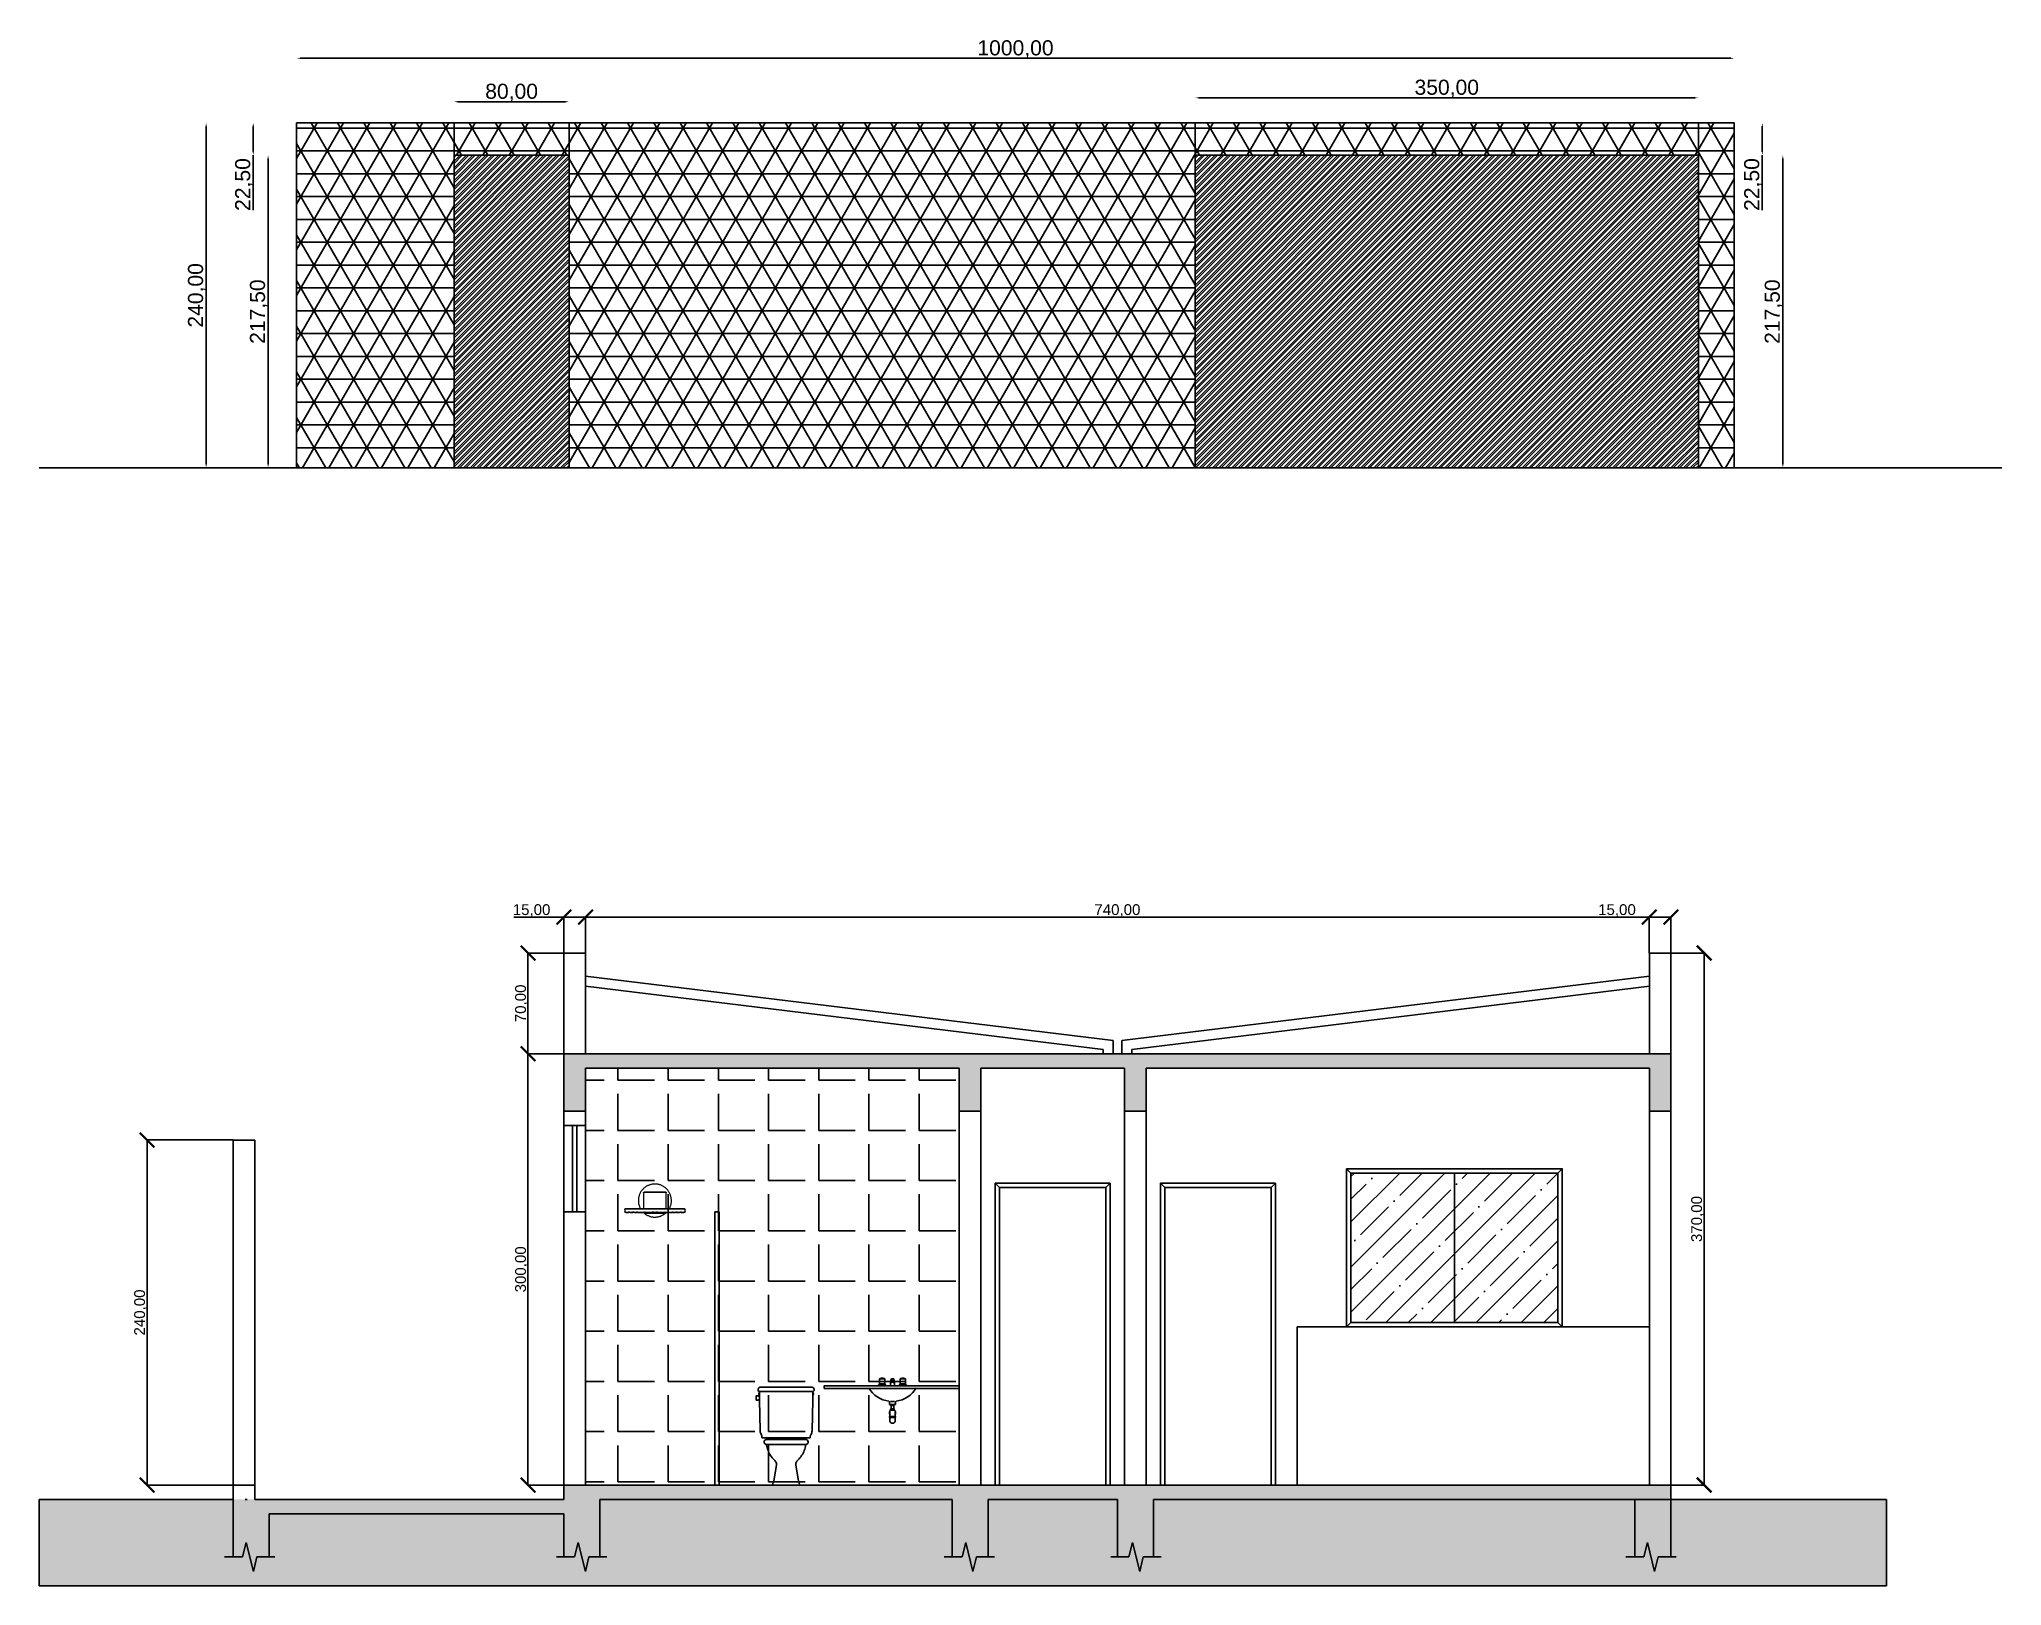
# Model space of a CAD drawing. Header units: metres. Extents: x 5374 to 25187, y 1840 to 7438.
# Drawn here: x 23822 to 25187, y 6225 to 7301 of the extents above; entities that cross this region are included whole.
import ezdxf

# ---------------------------------------------------------------- set-up
doc = ezdxf.new("R2010")
doc.units = ezdxf.units.M
for name, color, linetype in [('01', 1, 'Continuous'), ('02', 2, 'Continuous'), ('03', 3, 'Continuous'), ('04', 4, 'Continuous'), ('06', 6, 'Continuous'), ('Block1', 1, 'Continuous'), ('Block2', 2, 'Continuous')]:
    doc.layers.add(name, color=color, linetype=linetype)
doc.layers.add('A-GENM', color=2, linetype='Continuous', lineweight=9)
doc.styles.get("Standard").update_dxf_attribs({"font": 'arial.ttf'})
doc.dimstyles.new('Cotas Externas', dxfattribs={"dimtxt": 7.5, "dimasz": 10.2, "dimexe": 0.125, "dimexo": 0.0625, "dimgap": 0.0625, "dimtad": 1, "dimzin": 1, "dimtxsty": 'Standard', "dimblk": 'ARCHTICK', "dimcen": 0.2, "dimadec": 0, "dimazin": 0, "dimtfac": 1, "dimtmove": 0, "dimatfit": 3, "dimfxl": 1, "dimarcsym": 0})
doc.dimstyles.new('Cotas Internas', dxfattribs={"dimtxt": 10.5, "dimasz": 2.5, "dimexe": 1.25, "dimexo": 0.625, "dimgap": 0.0625, "dimtad": 1, "dimzin": 1, "dimtxsty": 'Standard', "dimcen": 2.5, "dimse1": 1, "dimse2": 1, "dimadec": 0, "dimazin": 0, "dimtfac": 1, "dimtmove": 0, "dimatfit": 3, "dimfxl": 1, "dimarcsym": 0})
pattern_1 = [(50, (-292.62, 709.488), (18.218467, -1.5939086), [1.905, -20.955]), (355, (-292.62, 709.488), (-3.524342, 19.105685), [1.524, -16.764058]), (100.451445, (-291.102, 709.355), (14.694125, 17.511775), [1.619001, -17.809024]), (46.1842, (-292.62, 714.568), (27.107904, -4.204233), [2.8575, -31.4325]), (96.63556, (-290.36, 714.218), (23.740413, 24.742612), [2.428502, -26.71356]), (351.18415, (-292.62, 714.568), (23.740413, 24.742612), [2.285997, -25.145973]), (21, (-290.08, 713.298), (15.161439, -10.22652), [1.905, -20.955]), (326, (-290.08, 713.298), (6.180203, 18.418797), [1.524, -16.764]), (71.451445, (-288.817, 712.446), (21.341642, 8.192277), [1.619001, -17.808994]), (37.5, (-292.62, 709.488), (0.3088603, 8.4555039), [0, -16.5608, 0, -17.018, 0, -16.8275]), (7.5, (-292.62, 709.488), (6.6819663, 10.0180575), [0, -9.7028, 0, -16.1798, 0, -6.4135]), (327.5, (-298.2845, 709.488), (13.5590595, -0.5728744), [0, -6.35, 0, -19.812, 0, -26.289]), (317.5, (-300.824, 709.488), (14.812918, 2.542649), [0, -8.255, 0, -13.1572, 0, -18.669])]

msp = doc.modelspace()

# ---------------------------------------------------------------- blocks, each defined once
blk = doc.blocks.new('*D132')
at = {"layer": '04', "color": 0, "lineweight": -2, "transparency": 16777216}
blk.add_line((23938.3, 7005.2), (23938.3, 7240.2), dxfattribs=at)
at = {"layer": '04', "color": 0, "transparency": 16777216}
for points in [[(23937.9, 7240.2), (23938.7, 7240.2), (23938.3, 7242.7)], [(23937.9, 7005.2), (23938.7, 7005.2), (23938.3, 7002.7)]]:
    blk.add_solid(points, dxfattribs=at)
at = {"layer": 'Defpoints', "color": 0, "transparency": 16777216}
for p in [(23938.3, 7242.7), (24001.3, 7242.7), (24001.3, 7002.7)]:
    blk.add_point(p, dxfattribs=at)
at = {"layer": '04', "color": 0, "transparency": 16777216, "insert": (23931.9, 7122.7), "char_height": 10.5, "attachment_point": 5, "rotation": 90}
blk.add_mtext('240,00', dxfattribs=at)
blk = doc.blocks.new('*D133')
at = {"layer": '04', "color": 0, "lineweight": -2, "transparency": 16777216}
blk.add_line((24003.8, 7287.6), (24998.8, 7287.6), dxfattribs=at)
at = {"layer": '04', "color": 0, "transparency": 16777216}
for points in [[(24003.8, 7288), (24003.8, 7287.2), (24001.3, 7287.6)], [(24998.8, 7288), (24998.8, 7287.2), (25001.3, 7287.6)]]:
    blk.add_solid(points, dxfattribs=at)
at = {"layer": 'Defpoints', "color": 0, "transparency": 16777216}
for p in [(25001.3, 7287.6), (24001.3, 7242.7), (25001.3, 7242.7)]:
    blk.add_point(p, dxfattribs=at)
at = {"layer": '04', "color": 0, "transparency": 16777216, "insert": (24501.3, 7293.9), "char_height": 10.5, "attachment_point": 5}
blk.add_mtext('1000,00', dxfattribs=at)
blk = doc.blocks.new('*D135')
at = {"layer": '04', "color": 0, "lineweight": -2, "transparency": 16777216}
blk.add_line((24113.3, 7257.4), (24188.3, 7257.4), dxfattribs=at)
at = {"layer": '04', "color": 0, "transparency": 16777216}
for points in [[(24113.3, 7257.8), (24113.3, 7256.9), (24110.8, 7257.4)], [(24188.3, 7257.8), (24188.3, 7256.9), (24190.8, 7257.4)]]:
    blk.add_solid(points, dxfattribs=at)
at = {"layer": 'Defpoints', "color": 0, "transparency": 16777216}
for p in [(24190.8, 7257.4), (24110.8, 7220.2), (24190.8, 7220.2)]:
    blk.add_point(p, dxfattribs=at)
at = {"layer": '04', "color": 0, "transparency": 16777216, "insert": (24150.8, 7263.7), "char_height": 10.5, "attachment_point": 5}
blk.add_mtext('80,00', dxfattribs=at)
blk = doc.blocks.new('*D137')
at = {"layer": '04', "color": 0, "lineweight": -2, "transparency": 16777216}
blk.add_line((24628.8, 7260.1), (24973.8, 7260.1), dxfattribs=at)
at = {"layer": '04', "color": 0, "transparency": 16777216}
for points in [[(24628.8, 7260.5), (24628.8, 7259.7), (24626.3, 7260.1)], [(24973.8, 7260.5), (24973.8, 7259.7), (24976.3, 7260.1)]]:
    blk.add_solid(points, dxfattribs=at)
at = {"layer": 'Defpoints', "color": 0, "transparency": 16777216}
for p in [(24976.3, 7260.1), (24626.3, 7220.2), (24976.3, 7220.2)]:
    blk.add_point(p, dxfattribs=at)
at = {"layer": '04', "color": 0, "transparency": 16777216, "insert": (24801.3, 7266.5), "char_height": 10.5, "attachment_point": 5}
blk.add_mtext('350,00', dxfattribs=at)
blk = doc.blocks.new('*D140')
at = {"layer": '04', "color": 0, "lineweight": -2, "transparency": 16777216}
blk.add_line((23981.4, 7217.7), (23981.4, 7005.2), dxfattribs=at)
at = {"layer": '04', "color": 0, "transparency": 16777216}
for points in [[(23981, 7217.7), (23981.8, 7217.7), (23981.4, 7220.2)], [(23981, 7005.2), (23981.8, 7005.2), (23981.4, 7002.7)]]:
    blk.add_solid(points, dxfattribs=at)
at = {"layer": 'Defpoints', "color": 0, "transparency": 16777216}
for p in [(24110.8, 7220.2), (23981.4, 7002.7), (24110.8, 7002.7)]:
    blk.add_point(p, dxfattribs=at)
at = {"layer": '04', "color": 0, "transparency": 16777216, "insert": (23975, 7111.4), "char_height": 10.5, "attachment_point": 5, "rotation": 90}
blk.add_mtext('217,50', dxfattribs=at)
blk = doc.blocks.new('*D141')
at = {"layer": '04', "color": 0, "lineweight": -2, "transparency": 16777216}
for p, q in [((23971.1, 7240.2), (23971.1, 7222.7)), ((23971.1, 7220.2), (23971.1, 7182))]:
    blk.add_line(p, q, dxfattribs=at)
at = {"layer": '04', "color": 0, "transparency": 16777216}
for points in [[(23970.6, 7240.2), (23971.5, 7240.2), (23971.1, 7242.7)], [(23970.6, 7222.7), (23971.5, 7222.7), (23971.1, 7220.2)]]:
    blk.add_solid(points, dxfattribs=at)
at = {"layer": 'Defpoints', "color": 0, "transparency": 16777216}
for p in [(24110.8, 7242.7), (23971.1, 7220.2), (24110.8, 7220.2)]:
    blk.add_point(p, dxfattribs=at)
at = {"layer": '04', "color": 0, "transparency": 16777216, "insert": (23964.7, 7199.8), "char_height": 10.5, "attachment_point": 5, "rotation": 90}
blk.add_mtext('22,50', dxfattribs=at)
blk = doc.blocks.new('*D142')
at = {"layer": '04', "color": 0, "lineweight": -2, "transparency": 16777216}
blk.add_line((25035.1, 7217.7), (25035.1, 7005.2), dxfattribs=at)
at = {"layer": '04', "color": 0, "transparency": 16777216}
for points in [[(25034.7, 7217.7), (25035.5, 7217.7), (25035.1, 7220.2)], [(25034.7, 7005.2), (25035.5, 7005.2), (25035.1, 7002.7)]]:
    blk.add_solid(points, dxfattribs=at)
at = {"layer": 'Defpoints', "color": 0, "transparency": 16777216}
for p in [(24976.3, 7220.2), (24976.3, 7002.7), (25035.1, 7002.7)]:
    blk.add_point(p, dxfattribs=at)
at = {"layer": '04', "color": 0, "transparency": 16777216, "insert": (25028.7, 7111.4), "char_height": 10.5, "attachment_point": 5, "rotation": 90}
blk.add_mtext('217,50', dxfattribs=at)
blk = doc.blocks.new('*D143')
at = {"layer": '04', "color": 0, "lineweight": -2, "transparency": 16777216}
for p, q in [((25020.8, 7240.2), (25020.8, 7222.7)), ((25020.8, 7220.2), (25020.8, 7182))]:
    blk.add_line(p, q, dxfattribs=at)
at = {"layer": '04', "color": 0, "transparency": 16777216}
for points in [[(25020.4, 7240.2), (25021.2, 7240.2), (25020.8, 7242.7)], [(25020.4, 7222.7), (25021.2, 7222.7), (25020.8, 7220.2)]]:
    blk.add_solid(points, dxfattribs=at)
at = {"layer": 'Defpoints', "color": 0, "transparency": 16777216}
for p in [(24976.3, 7242.7), (24976.3, 7220.2), (25020.8, 7220.2)]:
    blk.add_point(p, dxfattribs=at)
at = {"layer": '04', "color": 0, "transparency": 16777216, "insert": (25014.4, 7199.8), "char_height": 10.5, "attachment_point": 5, "rotation": 90}
blk.add_mtext('22,50', dxfattribs=at)
blk = doc.blocks.new('_ArchTick')
at = {"color": 0, "linetype": 'ByBlock', "const_width": 0.15}
blk.add_lwpolyline([(-0.5, -0.5), (0.5, 0.5)], dxfattribs=at)
blk = doc.blocks.new('*D157')
at = {"layer": '04', "color": 0, "lineweight": -2, "transparency": 16777216}
for p, q in [((24187.2, 6595.3), (24162.1, 6595.3)), ((24162.2, 6295.3), (24162.2, 6595.3)), ((24187.2, 6295.3), (24162.1, 6295.3))]:
    blk.add_line(p, q, dxfattribs=at)
at = {"layer": 'Defpoints', "color": 0, "transparency": 16777216}
for p in [(24162.2, 6595.3), (24187.2, 6595.3), (24187.2, 6295.3)]:
    blk.add_point(p, dxfattribs=at)
at = {"layer": '04', "color": 0, "lineweight": -2, "transparency": 16777216, "xscale": 10.2, "yscale": 10.2, "zscale": 10.2}
for p, rotation in [((24162.2, 6595.3), 90), ((24162.2, 6295.3), 270)]:
    blk.add_blockref('_ArchTick', p, dxfattribs=dict(at, rotation=rotation))
at = {"layer": '04', "color": 0, "transparency": 16777216, "insert": (24157.7, 6445.3), "char_height": 7.5, "attachment_point": 5, "rotation": 90}
blk.add_mtext('300,00', dxfattribs=at)
blk = doc.blocks.new('*D158')
at = {"layer": '04', "color": 0, "lineweight": -2, "transparency": 16777216}
for p, q in [((24187.2, 6665.3), (24162.1, 6665.3)), ((24162.2, 6595.3), (24162.2, 6665.3)), ((24187.2, 6595.3), (24162.1, 6595.3))]:
    blk.add_line(p, q, dxfattribs=at)
at = {"layer": 'Defpoints', "color": 0, "transparency": 16777216}
for p in [(24162.2, 6665.3), (24187.2, 6665.3), (24187.2, 6595.3)]:
    blk.add_point(p, dxfattribs=at)
at = {"layer": '04', "color": 0, "lineweight": -2, "transparency": 16777216, "xscale": 10.2, "yscale": 10.2, "zscale": 10.2}
for p, rotation in [((24162.2, 6665.3), 90), ((24162.2, 6595.3), 270)]:
    blk.add_blockref('_ArchTick', p, dxfattribs=dict(at, rotation=rotation))
at = {"layer": '04', "color": 0, "transparency": 16777216, "insert": (24157.7, 6630.3), "char_height": 7.5, "attachment_point": 5, "rotation": 90}
blk.add_mtext('70,00', dxfattribs=at)
blk = doc.blocks.new('*D159')
at = {"layer": '04', "color": 0, "lineweight": -2, "transparency": 16777216}
for p, q in [((24187.2, 6690.3), (24152.3, 6690.3)), ((24187.2, 6665.3), (24187.2, 6690.4)), ((24202.2, 6690.3), (24187.2, 6690.3)), ((24202.2, 6665.3), (24202.2, 6690.4))]:
    blk.add_line(p, q, dxfattribs=at)
at = {"layer": 'Defpoints', "color": 0, "transparency": 16777216}
for p in [(24187.2, 6690.3), (24187.2, 6665.3), (24202.2, 6665.3)]:
    blk.add_point(p, dxfattribs=at)
at = {"layer": '04', "color": 0, "lineweight": -2, "transparency": 16777216, "xscale": 10.2, "yscale": 10.2, "zscale": 10.2, "rotation": 180}
blk.add_blockref('_ArchTick', (24187.2, 6690.3), dxfattribs=at)
at = {"layer": '04', "color": 0, "lineweight": -2, "transparency": 16777216, "xscale": 10.2, "yscale": 10.2, "zscale": 10.2}
blk.add_blockref('_ArchTick', (24202.2, 6690.3), dxfattribs=at)
at = {"layer": '04', "color": 0, "transparency": 16777216, "insert": (24164.7, 6694.8), "char_height": 7.5, "attachment_point": 5}
blk.add_mtext('15,00', dxfattribs=at)
blk = doc.blocks.new('*D155')
at = {"layer": '04', "color": 0, "lineweight": -2, "transparency": 16777216}
for p, q in [((24202.2, 6665.3), (24202.2, 6690.4)), ((24202.2, 6690.3), (24942.2, 6690.3)), ((24942.2, 6665.3), (24942.2, 6690.4))]:
    blk.add_line(p, q, dxfattribs=at)
at = {"layer": 'Defpoints', "color": 0, "transparency": 16777216}
for p in [(24942.2, 6690.3), (24202.2, 6665.3), (24942.2, 6665.3)]:
    blk.add_point(p, dxfattribs=at)
at = {"layer": '04', "color": 0, "lineweight": -2, "transparency": 16777216, "xscale": 10.2, "yscale": 10.2, "zscale": 10.2, "rotation": 180}
blk.add_blockref('_ArchTick', (24202.2, 6690.3), dxfattribs=at)
at = {"layer": '04', "color": 0, "lineweight": -2, "transparency": 16777216, "xscale": 10.2, "yscale": 10.2, "zscale": 10.2}
blk.add_blockref('_ArchTick', (24942.2, 6690.3), dxfattribs=at)
at = {"layer": '04', "color": 0, "transparency": 16777216, "insert": (24572.2, 6694.8), "char_height": 7.5, "attachment_point": 5}
blk.add_mtext('740,00', dxfattribs=at)
blk = doc.blocks.new('*D160')
at = {"layer": '04', "color": 0, "lineweight": -2, "transparency": 16777216}
for p, q in [((24942.2, 6690.3), (24907.3, 6690.3)), ((24942.2, 6665.3), (24942.2, 6690.4)), ((24957.2, 6690.3), (24942.2, 6690.3)), ((24957.2, 6665.3), (24957.2, 6690.4))]:
    blk.add_line(p, q, dxfattribs=at)
at = {"layer": 'Defpoints', "color": 0, "transparency": 16777216}
for p in [(24942.2, 6690.3), (24942.2, 6665.3), (24957.2, 6665.3)]:
    blk.add_point(p, dxfattribs=at)
at = {"layer": '04', "color": 0, "lineweight": -2, "transparency": 16777216, "xscale": 10.2, "yscale": 10.2, "zscale": 10.2, "rotation": 180}
blk.add_blockref('_ArchTick', (24942.2, 6690.3), dxfattribs=at)
at = {"layer": '04', "color": 0, "lineweight": -2, "transparency": 16777216, "xscale": 10.2, "yscale": 10.2, "zscale": 10.2}
blk.add_blockref('_ArchTick', (24957.2, 6690.3), dxfattribs=at)
at = {"layer": '04', "color": 0, "transparency": 16777216, "insert": (24919.7, 6694.8), "char_height": 7.5, "attachment_point": 5}
blk.add_mtext('15,00', dxfattribs=at)
blk = doc.blocks.new('*D161')
at = {"layer": '04', "color": 0, "lineweight": -2, "transparency": 16777216}
for p, q in [((24957.3, 6665.3), (24980.5, 6665.3)), ((24980.4, 6665.3), (24980.4, 6295.3)), ((24957.3, 6295.3), (24980.5, 6295.3))]:
    blk.add_line(p, q, dxfattribs=at)
at = {"layer": 'Defpoints', "color": 0, "transparency": 16777216}
for p in [(24957.2, 6665.3), (24957.2, 6295.3), (24980.4, 6295.3)]:
    blk.add_point(p, dxfattribs=at)
at = {"layer": '04', "color": 0, "lineweight": -2, "transparency": 16777216, "xscale": 10.2, "yscale": 10.2, "zscale": 10.2}
for p, rotation in [((24980.4, 6665.3), 90), ((24980.4, 6295.3), 270)]:
    blk.add_blockref('_ArchTick', p, dxfattribs=dict(at, rotation=rotation))
at = {"layer": '04', "color": 0, "transparency": 16777216, "insert": (24975.8, 6480.3), "char_height": 7.5, "attachment_point": 5, "rotation": 90}
blk.add_mtext('370,00', dxfattribs=at)
blk = doc.blocks.new('Vaso001a')
at = {"layer": 'Block1'}
for points in [[(22.4, 78.5), (0, 78.5), (-22.4, 78.5)], [(-22.3, 75.6), (-22.4, 77.4)], [(-22.3, 71.5), (-22.3, 74.7)], [(22.3, 75.6), (22.4, 77.4)], [(11.5, 38.2), (0, 38.2), (-11.5, 38.2)], [(10.9, 39.8), (0, 39.8), (-10.9, 39.8)]]:
    blk.add_lwpolyline(points, dxfattribs=at)
blk.add_lwpolyline([(17.3, 34.3, -0.046184), (17, 34.2, -0.036402), (16.6, 34.2), (0, 34.2), (-16.6, 34.2, -0.036402), (-17, 34.2, -0.046184), (-17.3, 34.3)], format="xyb", dxfattribs=at)
at = {"layer": 'Block2'}
blk.add_lwpolyline([(20.4, 41.1), (20.3, 40.8, 0.07195), (20.3, 40.2), (20.3, 40, -0.060231), (20.3, 39.9, -0.299939), (19.9, 39.8), (16.4, 39.8), (10.9, 39.8, -0.395127), (11.5, 39.2), (11.5, 38.2), (16.8, 38.2, -0.747949), (17.3, 34.3, 0.210124), (16.4, 33.4, -0.044507), (15.2, 29, -0.104017), (10, 21.1, 0.077767), (8.4, 19, 0.164911), (8.1, 17), (10.4, 3.4, -0.239414), (10.7, 3), (11.2, 0.5, -0.413755), (10.8, 0), (10.4, 0), (0, 0), (-10.4, 0), (-10.8, 0, -0.413755), (-11.2, 0.5), (-10.8, 3, -0.239414), (-10.4, 3.4), (-8.1, 17, 0.164911), (-8.4, 19, 0.077767), (-10, 21.1, -0.104017), (-15.2, 29, -0.044507), (-16.4, 33.4, 0.210124), (-17.3, 34.3, -0.747949), (-16.8, 38.2), (-11.5, 38.2), (-11.5, 39.2, -0.395127), (-10.9, 39.8), (-16.4, 39.8), (-19.9, 39.8, -0.299939), (-20.3, 39.9, -0.060231), (-20.3, 40), (-20.3, 40.2, 0.07195), (-20.3, 40.8), (-20.4, 41.1, 0.048147), (-20.5, 41.5), (-20.6, 41.8, 0.047182), (-20.8, 42.4), (-20.8, 42.4, -0.000107), (-20.8, 42.4, -0.00761), (-20.9, 42.6, -0.134719), (-21.8, 45.5), (-22.3, 71.5), (-23.6, 71.5), (-23.6, 71.4), (-25.1, 71.4), (-25.1, 74.9), (-23.6, 74.9), (-23.6, 74.7), (-22.3, 74.7), (-22.3, 75.6), (-22.6, 75.6, -0.31342), (-22.7, 77.4), (-22.4, 77.4), (-22.4, 78.5), (-22.7, 78.5, -0.194647), (-22.8, 78.5, -0.613323), (-22, 82.1, -0.06591), (-21.9, 82.1), (0, 82.1), (21.9, 82.1, -0.06591), (22, 82.1, -0.613323), (22.8, 78.5, -0.194647), (22.7, 78.5), (22.4, 78.5), (22.4, 77.4), (22.7, 77.4, -0.31342), (22.6, 75.6), (22.3, 75.6), (22.3, 74.7), (22.3, 71.5), (21.8, 45.5, -0.134719), (20.9, 42.6, -0.00761), (20.8, 42.4, -0.000107), (20.8, 42.4), (20.8, 42.4, 0.047182), (20.6, 41.8), (20.5, 41.5, 0.048147)], format="xyb", close=True, dxfattribs=at)
blk = doc.blocks.new('Lavatorio012')
at = {"layer": 'Block2'}
for p, q in [((-12.5, 96.7), (-12.5, 92)), ((-7.7, 97), (-12.1, 97)), ((-7.5, 96.7), (-7.5, 92)), ((-1, 95.1), (-1, 96.8)), ((0, 97), (-0.8, 97)), ((0, 94.9), (-0.8, 94.9)), ((0, 97), (0.9, 97)), ((0, 94.9), (0.8, 94.9)), ((1, 95.1), (1, 96.8)), ((7.5, 96.7), (7.5, 92)), ((7.8, 97), (12.2, 97)), ((12.5, 96.7), (12.5, 92)), ((-13.5, 90.8), (-13.5, 90)), ((-6.5, 90), (-13.5, 90)), ((-6.6, 91), (-13.4, 91)), ((-7.5, 92), (-12.5, 92)), ((-11.5, 92), (-11.5, 91.5)), ((-8.5, 91.3), (-11.5, 91.3)), ((-8.5, 92), (-8.5, 91.5)), ((-6.5, 90.8), (-6.5, 90)), ((0, 90), (-2, 90)), ((-0.5, 94.2), (-0.5, 93.8)), ((0.1, 90), (2, 90)), ((0.5, 94.2), (0.5, 93.8)), ((6.5, 90.8), (6.5, 90)), ((6.5, 90), (13.5, 90)), ((6.6, 91), (13.4, 91)), ((7.5, 92), (12.5, 92)), ((8.5, 92), (8.5, 91.5)), ((8.5, 91.3), (11.5, 91.3)), ((11.5, 92), (11.5, 91.5)), ((13.5, 90.8), (13.5, 90)), ((-3, 74.7), (-3, 72.5)), ((-3, 60.5), (-3, 59.5)), ((-3, 60.5), (3, 60.5)), ((-3, 60), (3, 60)), ((-3, 59.5), (3, 59.5)), ((-2.5, 72), (2.5, 72)), ((-2.5, 66), (-2.5, 60.5)), ((-2.5, 59.5), (-2.5, 56)), ((-2, 66.5), (2, 66.5)), ((-1.8, 72), (-1.8, 71)), ((-1.8, 72), (1.7, 72)), ((-1.8, 71), (1.7, 71)), ((-1.8, 68), (-1.8, 67)), ((-1.8, 68), (1.7, 68)), ((-1.8, 67), (1.7, 67)), ((-1.3, 71), (-1.3, 68)), ((-1.3, 71), (-1.3, 68)), ((-1.3, 67), (-1.3, 66.5)), ((-1.3, 67), (-1.3, 66.5)), ((1.2, 71), (1.2, 68)), ((1.2, 67), (1.2, 66.5)), ((1.7, 72), (1.7, 71)), ((1.7, 68), (1.7, 67)), ((2.5, 66), (2.5, 60.5)), ((2.5, 59.5), (2.5, 56)), ((3, 60.5), (3, 59.5)), ((-0.5, 54), (0.5, 54))]:
    blk.add_line(p, q, dxfattribs=at)
for points in [[(-0.5, 94.2, -0.302182), (-0.5, 94.2, -0.056318), (-0.3, 94.2, -0.025038), (-0.2, 94.2, -0.017953), (0, 94.3, -0.017953)], [(0, 93.7, -0.017953), (-0.2, 93.7, -0.025038), (-0.3, 93.7, -0.056318), (-0.5, 93.8, -0.302182), (-0.5, 93.8, -0.302182), (-0.5, 93.8, -0.056318), (-0.3, 93.8, -0.025038), (-0.2, 93.9, -0.017953), (0, 93.9, -0.017953)], [(0.5, 94.2, 0.302182), (0.5, 94.2, 0.056318), (0.4, 94.2, 0.025038), (0.2, 94.2, 0.017953), (0, 94.3, 0.017953)], [(0, 93.7, 0.017953), (0.2, 93.7, 0.025038), (0.4, 93.7, 0.056318), (0.5, 93.8, 0.302182), (0.5, 93.8, 0.302182), (0.5, 93.8, 0.056318), (0.4, 93.8, 0.025038), (0.2, 93.9, 0.017953), (0, 93.9, 0.017953)], [(3, 72.5), (3, 74.7, -0.377104), (3.4, 75.2, 0.229023), (23, 88)]]:
    blk.add_lwpolyline(points, format="xyb", dxfattribs=at)
for centre, radius, start, end in [((-12, 96.7), 0.5, 110.2457, 180), ((-10, 91.2), 6.28, 69.7543, 110.2457), ((-8, 96.7), 0.5, 0, 69.7543), ((18.4, 90.7), 20.4, 162.2745, 181.9578), ((10.7, 90), 12.6, 157.0421, 179.8201), ((-0.8, 96.8), 0.2, 90, 180), ((-0.8, 96.8), 0.2, 90, 162.2745), ((-0.8, 95.1), 0.2, 180, 270), ((0.8, 96.8), 0.2, 360, 90), ((0.8, 95.1), 0.2, 270, 360), ((0.9, 96.8), 0.2, 17.7255, 90), ((-10.6, 90), 12.6, 0.1799, 22.9579), ((-18.3, 90.7), 20.4, 358.0422, 17.7255), ((8, 96.7), 0.5, 110.2457, 180), ((10, 91.2), 6.28, 69.7543, 110.2457), ((12, 96.7), 0.5, 0, 69.7543), ((0, 101.8), 26.8, 211.0482, 262.6466), ((-13.3, 90.8), 0.2, 101.1509, 180), ((-10, 74.1), 17.3, 95.5863, 101.1509), ((-11.7, 91.5), 0.2, 275.5863, 0), ((-8.3, 91.5), 0.2, 180, 264.4137), ((-10, 74.1), 17.3, 78.8491, 84.4137), ((-6.7, 90.8), 0.2, 0, 78.8491), ((6.7, 90.8), 0.2, 101.1509, 180), ((10, 74.1), 17.3, 95.5863, 101.1509), ((8.3, 91.5), 0.2, 275.5863, 0), ((11.7, 91.5), 0.2, 180, 264.4137), ((10, 74.1), 17.3, 78.8491, 84.4137), ((13.3, 90.8), 0.2, 0, 78.8491), ((-3.5, 74.7), 0.5, 0, 82.6466), ((-2.5, 72.5), 0.5, 180, 270), ((0, 64), 3, 146.4427, 213.5573), ((-2, 66), 0.5, 90, 180), ((0, 101.8), 26.8, 265.7592, 274.4599), ((0, 64), 3, 114.6243, 123.5573), ((0, 64), 3, 56.4427, 65.3757), ((2, 66), 0.5, 0, 90), ((2.5, 72.5), 0.5, 270, 0), ((0, 64), 3, 326.4427, 33.5573), ((-0.5, 56), 2, 180, 270), ((0.5, 56), 2, 270, 0)]:
    blk.add_arc(centre, radius, start, end, dxfattribs=at)
blk = doc.blocks.new('*D166')
at = {"layer": '04', "color": 0, "lineweight": -2, "transparency": 16777216}
for p, q in [((23957.2, 6535.3), (23897.1, 6535.3)), ((23897.2, 6535.3), (23897.2, 6295.3)), ((23957.2, 6295.3), (23897.1, 6295.3))]:
    blk.add_line(p, q, dxfattribs=at)
at = {"layer": 'Defpoints', "color": 0, "transparency": 16777216}
for p in [(23957.2, 6535.3), (23897.2, 6295.3), (23957.2, 6295.3)]:
    blk.add_point(p, dxfattribs=at)
at = {"layer": '04', "color": 0, "lineweight": -2, "transparency": 16777216, "xscale": 10.2, "yscale": 10.2, "zscale": 10.2}
for p, rotation in [((23897.2, 6535.3), 90), ((23897.2, 6295.3), 270)]:
    blk.add_blockref('_ArchTick', p, dxfattribs=dict(at, rotation=rotation))
at = {"layer": '04', "color": 0, "transparency": 16777216, "insert": (23892.7, 6415.3), "char_height": 7.5, "attachment_point": 5, "rotation": 90}
blk.add_mtext('240,00', dxfattribs=at)

# ---------------------------------------------------------------- dimensions: what is measured, and where the dimension line sits
at = {"layer": '04'}
for base, p1, p2, dimstyle, picture, middle in [((25001.274, 7287.573), (24001.274, 7242.659), (25001.274, 7242.659), 'Cotas Internas', '*D133', (24501.274, 7293.946)), ((24190.768, 7257.364), (24110.768, 7220.159), (24190.768, 7220.159), 'Cotas Internas', '*D135', (24150.768, 7263.737)), ((24976.307, 7260.128), (24626.307, 7220.159), (24976.307, 7220.159), 'Cotas Internas', '*D137', (24801.307, 7266.501)), ((24187.222, 6690.265), (24202.222, 6665.265), (24187.222, 6665.265), 'Cotas Externas', '*D159', (24164.671, 6694.834)), ((24942.222, 6690.265), (24202.222, 6665.265), (24942.222, 6665.265), 'Cotas Externas', '*D155', (24572.222, 6694.834)), ((24942.222, 6690.265), (24957.222, 6665.265), (24942.222, 6665.265), 'Cotas Externas', '*D160', (24919.671, 6694.834))]:
    dim = msp.add_linear_dim(base=base, p1=p1, p2=p2, dimstyle=dimstyle, dxfattribs=at)
    dim.commit()
    dim.dimension.update_dxf_attribs({"geometry": picture, "text_midpoint": middle})
for base, p1, p2, dimstyle, picture, middle in [((23938.308, 7242.659), (24001.274, 7002.659), (24001.274, 7242.659), 'Cotas Internas', '*D132', (23931.936, 7122.659)), ((23971.066, 7220.159), (24110.768, 7242.659), (24110.768, 7220.159), 'Cotas Internas', '*D141', (23964.694, 7199.809)), ((25020.816, 7220.159), (24976.307, 7242.659), (24976.307, 7220.159), 'Cotas Internas', '*D143', (25014.444, 7199.809)), ((23981.385, 7002.659), (24110.768, 7220.159), (24110.768, 7002.659), 'Cotas Internas', '*D140', (23975.013, 7111.409)), ((25035.08, 7002.659), (24976.307, 7220.159), (24976.307, 7002.659), 'Cotas Internas', '*D142', (25028.707, 7111.409)), ((24162.222, 6665.265), (24187.222, 6595.265), (24187.222, 6665.265), 'Cotas Externas', '*D158', (24157.653, 6630.265)), ((24980.401, 6295.265), (24957.222, 6665.265), (24957.222, 6295.265), 'Cotas Externas', '*D161', (24975.831, 6480.265)), ((24162.222, 6595.265), (24187.222, 6295.265), (24187.222, 6595.265), 'Cotas Externas', '*D157', (24157.653, 6445.265)), ((23897.236, 6295.265), (23957.222, 6535.265), (23957.222, 6295.265), 'Cotas Externas', '*D166', (23892.667, 6415.265))]:
    dim = msp.add_linear_dim(base=base, p1=p1, p2=p2, angle=90, dimstyle=dimstyle, dxfattribs=at)
    dim.commit()
    dim.dimension.update_dxf_attribs({"geometry": picture, "text_midpoint": middle})

# ---------------------------------------------------------------- hatches: boundary and pattern name
at = {"layer": '01'}
h = msp.add_hatch(dxfattribs=at)
h.set_pattern_fill('AR-CONC', color=256, scale=0.1)
h.set_pattern_definition(pattern_1)
h.paths.add_polyline_path([(24592.222, 6585.265), (24942.222, 6585.265), (24942.222, 6555.265), (24957.222, 6555.265), (24957.222, 6595.265), (24187.222, 6595.265), (24187.222, 6555.265), (24202.222, 6555.265), (24202.222, 6585.265), (24462.222, 6585.265), (24462.222, 6555.265), (24477.222, 6555.265), (24477.222, 6585.265), (24577.222, 6585.265), (24577.222, 6555.265), (24592.222, 6555.265)])
h = msp.add_hatch(dxfattribs=at)
h.set_pattern_fill('ANSI35', color=256, scale=3.5)
h.set_pattern_definition([(45, (-694.248, 1856.708), (-15.715448, 15.715448), []), (45, (-678.532, 1856.708), (-15.715448, 15.715448), [27.78125, -5.55625, 0, -5.55625])])
h.paths.add_polyline_path([(24806.645, 6512.265), (24734.645, 6512.265), (24734.645, 6408.265), (24806.645, 6408.265)])
h.paths.add_polyline_path([(24878.645, 6512.265), (24806.645, 6512.265), (24806.645, 6408.265), (24878.645, 6408.265)])
h = msp.add_hatch(dxfattribs=at)
h.set_pattern_fill('AR-CONC', color=256, scale=0.1)
h.set_pattern_definition(pattern_1)
h.paths.add_polyline_path([(24212.222, 6285.265), (24457.222, 6285.265), (24457.222, 6245.265), (24464.229, 6245.265), (24466.729, 6255.265), (24471.729, 6235.265), (24474.229, 6245.265), (24482.222, 6245.265), (24482.222, 6285.265), (24572.222, 6285.265), (24572.222, 6245.265), (24580.235, 6245.265), (24582.735, 6255.265), (24587.735, 6235.265), (24590.235, 6245.265), (24597.222, 6245.265), (24597.222, 6285.265), (24932.222, 6285.265), (24932.222, 6245.265), (24938.382, 6245.265), (24940.882, 6255.265), (24945.882, 6235.265), (24948.382, 6245.265), (24957.222, 6245.265), (24957.222, 6295.265), (24942.222, 6295.265), (24187.222, 6295.265), (24187.222, 6285.265), (23972.222, 6285.265), (23957.222, 6285.265), (23957.222, 6245.265), (23963.67, 6245.265), (23966.17, 6255.265), (23971.17, 6235.265), (23973.67, 6245.265), (23982.222, 6245.265), (23982.222, 6275.265), (24187.222, 6275.265), (24187.222, 6245.265), (24194.604, 6245.265), (24197.104, 6255.265), (24202.104, 6235.265), (24204.604, 6245.265), (24212.222, 6245.265)])
at = {"layer": '02', "true_color": 0xfdca91}
h = msp.add_hatch(dxfattribs=at)
h.set_pattern_fill('NET3', color=31, scale=5)
h.paths.add_polyline_path([(24626.307, 7220.159), (24626.307, 7242.659), (24190.768, 7242.659), (24190.768, 7220.159), (24190.768, 7002.659), (24626.307, 7002.659)])
h.paths.add_polyline_path([(24110.768, 7220.159), (24110.768, 7242.659), (24001.274, 7242.659), (24001.274, 7002.659), (24110.768, 7002.659)])
h.paths.add_polyline_path([(24190.768, 7242.659), (24110.768, 7242.659), (24110.768, 7220.159), (24190.768, 7220.159)])
h.paths.add_polyline_path([(24976.307, 7242.659), (24626.307, 7242.659), (24626.307, 7220.159), (24976.307, 7220.159)])
h.paths.add_polyline_path([(25001.274, 7242.659), (24976.307, 7242.659), (24976.307, 7220.159), (24976.307, 7002.659), (25001.274, 7002.659)])
h.paths.add_polyline_path([(24976.307, 7178.966), (24976.307, 7220.923), (24975.311, 7220.923), (24975.311, 7178.966)])
at = {"layer": '02', "true_color": 0xfed4aa}
h = msp.add_hatch(dxfattribs=at)
h.set_pattern_fill('STEEL', color=41)
h.set_pattern_definition([(45, (0, 0), (-2.24506403, 2.24506403), []), (45, (0, 1.5875), (-2.24506403, 2.24506403), [])])
h.paths.add_polyline_path([(24190.768, 7220.159), (24110.768, 7220.159), (24110.768, 7002.659), (24190.768, 7002.659)])
h.paths.add_polyline_path([(24976.307, 7220.159), (24626.307, 7220.159), (24626.307, 7002.659), (24976.307, 7002.659)])
at = {"layer": '02'}
h = msp.add_hatch(dxfattribs=at)
h.set_pattern_fill('ANGLE', color=1, scale=5)
h.set_pattern_definition([(0, (-292.62, 709.488), (0, 34.925), [25.4, -9.525]), (90, (-292.62, 709.488), (-34.925, 2e-15), [25.4, -9.525])])
h.paths.add_polyline_path([(24462.222, 6585.265), (24202.222, 6585.265), (24202.222, 6295.265), (24462.222, 6295.265)])
at = {"layer": '06'}
h = msp.add_hatch(dxfattribs=at)
h.set_pattern_fill('EARTH', color=1, scale=3, angle=45)
h.set_pattern_definition([(45, (-292.62, 709.488), (0, 26.940768), [19.05, -19.05]), (45, (-297.672, 714.54), (0, 26.940768), [19.05, -19.05]), (45, (-302.723, 719.59), (0, 26.940768), [19.05, -19.05]), (135, (-302.723, 722.958), (-26.940768, 0), [19.05, -19.05]), (135, (-297.672, 728.01), (-26.940768, 0), [19.05, -19.05]), (135, (-292.62, 733.061), (-26.940768, 0), [19.05, -19.05])])
h.paths.add_polyline_path([(25107.222, 6225.265), (25107.222, 6285.265), (24957.222, 6285.265), (24957.222, 6245.265), (24948.382, 6245.265), (24945.882, 6235.265), (24940.882, 6255.265), (24938.382, 6245.265), (24932.222, 6245.265), (24932.222, 6285.265), (24597.222, 6285.265), (24597.222, 6245.265), (24590.235, 6245.265), (24587.735, 6235.265), (24582.735, 6255.265), (24580.235, 6245.265), (24572.222, 6245.265), (24572.222, 6285.265), (24482.222, 6285.265), (24482.222, 6245.265), (24474.229, 6245.265), (24471.729, 6235.265), (24466.729, 6255.265), (24464.229, 6245.265), (24457.222, 6245.265), (24457.222, 6285.265), (24212.222, 6285.265), (24212.222, 6245.265), (24204.604, 6245.265), (24202.104, 6235.265), (24197.104, 6255.265), (24194.604, 6245.265), (24187.222, 6245.265), (24187.222, 6275.265), (23982.222, 6275.265), (23982.222, 6245.265), (23973.67, 6245.265), (23971.17, 6235.265), (23966.17, 6255.265), (23963.67, 6245.265), (23957.222, 6245.265), (23957.222, 6285.265), (23822.222, 6285.265), (23822.222, 6225.265)])

# ---------------------------------------------------------------- linework, layer by layer
at = {"layer": '01'}
for p, q in [((24697.222, 6295.265), (24697.222, 6405.265)), ((24942.222, 6405.265), (24697.222, 6405.265)), ((24942.222, 6295.265), (24942.222, 6405.265))]:
    msp.add_line(p, q, dxfattribs=at)
at = {"layer": '02'}
for p, q in [((24942.222, 6295.265), (24942.222, 6555.265)), ((24957.222, 6555.265), (24942.222, 6555.265)), ((24957.222, 6295.265), (24957.222, 6555.265)), ((24187.222, 6485.265), (24187.222, 6545.265)), ((24202.222, 6545.265), (24202.222, 6485.265)), ((24731.645, 6515.265), (24734.645, 6512.265)), ((24806.645, 6512.265), (24806.645, 6408.265)), ((24878.645, 6512.265), (24881.645, 6515.265)), ((24487.222, 6295.265), (24487.222, 6505.265)), ((24487.222, 6505.265), (24567.222, 6505.265)), ((24490.222, 6502.265), (24487.222, 6505.265)), ((24564.222, 6502.265), (24490.222, 6502.265)), ((24490.222, 6295.265), (24490.222, 6502.265)), ((24564.222, 6502.265), (24567.222, 6505.265)), ((24564.222, 6295.265), (24564.222, 6502.265)), ((24567.222, 6295.265), (24567.222, 6505.265)), ((24605.222, 6502.265), (24602.222, 6505.265)), ((24679.222, 6502.265), (24605.222, 6502.265)), ((24605.222, 6295.265), (24605.222, 6502.265)), ((24679.222, 6502.265), (24682.222, 6505.265)), ((24679.222, 6295.265), (24679.222, 6502.265)), ((24292.222, 6485.265), (24292.222, 6295.265)), ((24292.222, 6485.265), (24295.222, 6485.265)), ((24295.222, 6485.265), (24295.222, 6295.265)), ((24731.645, 6405.265), (24734.645, 6408.265)), ((24878.645, 6408.265), (24881.645, 6405.265)), ((24602.222, 6295.265), (24605.222, 6295.265))]:
    msp.add_line(p, q, dxfattribs=at)
for points in [[(24731.645, 6515.265), (24881.645, 6515.265), (24881.645, 6405.265), (24731.645, 6405.265)], [(24734.645, 6512.265), (24878.645, 6512.265), (24878.645, 6408.265), (24734.645, 6408.265)]]:
    msp.add_lwpolyline(points, close=True, dxfattribs=at)
at = {"layer": '03'}
for p, q in [((24202.222, 6595.265), (24202.222, 6649.265)), ((24569.222, 6604.409), (24202.222, 6649.265)), ((24575.222, 6604.409), (24942.222, 6649.265)), ((24562.222, 6598.213), (24202.222, 6642.213)), ((24582.222, 6598.213), (24942.222, 6642.213)), ((24562.222, 6595.265), (24562.222, 6598.213)), ((24562.222, 6595.265), (24562.222, 6595.265)), ((24569.222, 6595.265), (24569.222, 6604.409)), ((24575.222, 6595.265), (24575.222, 6604.409)), ((24582.222, 6595.265), (24582.222, 6598.213)), ((24193.222, 6485.265), (24193.222, 6545.265)), ((24196.222, 6545.265), (24196.222, 6485.265))]:
    msp.add_line(p, q, dxfattribs=at)
at = {"layer": '04'}
for p, q in [((24001.274, 7002.659), (24001.274, 7242.659)), ((25001.274, 7242.659), (24001.274, 7242.659)), ((24110.768, 7220.159), (24110.768, 7242.659)), ((24190.768, 7220.159), (24190.768, 7242.659)), ((24626.307, 7220.159), (24626.307, 7242.659)), ((24976.307, 7220.159), (24976.307, 7242.659)), ((25001.274, 7002.659), (25001.274, 7242.659)), ((24110.768, 7002.659), (24110.768, 7220.159)), ((24190.768, 7220.159), (24110.768, 7220.159)), ((24190.768, 7002.659), (24190.768, 7220.159)), ((24626.307, 7002.659), (24626.307, 7220.159)), ((24976.307, 7220.159), (24626.307, 7220.159)), ((24976.307, 7002.659), (24976.307, 7220.159)), ((24187.222, 6595.265), (24187.222, 6665.265)), ((24187.222, 6665.265), (24202.222, 6665.265)), ((24202.222, 6665.265), (24202.222, 6595.265)), ((24942.222, 6595.265), (24942.222, 6665.265)), ((24942.222, 6665.265), (24957.222, 6665.265)), ((24957.222, 6665.265), (24957.222, 6595.265)), ((24942.222, 6595.265), (24942.222, 6649.265)), ((24187.222, 6555.265), (24187.222, 6295.265)), ((24202.222, 6555.265), (24187.222, 6555.265)), ((24202.222, 6555.265), (24202.222, 6295.265)), ((24462.222, 6555.933), (24462.222, 6295.265)), ((24477.222, 6555.265), (24462.222, 6555.265)), ((24477.222, 6555.265), (24477.222, 6295.265)), ((24577.222, 6555.265), (24577.222, 6295.265)), ((24592.222, 6555.265), (24577.222, 6555.265)), ((24592.222, 6555.265), (24592.222, 6295.265)), ((24202.222, 6545.265), (24187.222, 6545.265)), ((24187.222, 6485.265), (24202.222, 6485.265))]:
    msp.add_line(p, q, dxfattribs=at)
at = {"layer": '06'}
for p, q in [((23822.222, 7002.659), (25187.36, 7002.659)), ((24187.222, 6595.265), (24957.222, 6595.265)), ((24187.222, 6595.265), (24187.222, 6555.265)), ((24957.222, 6595.265), (24957.222, 6555.265)), ((24202.222, 6585.265), (24462.222, 6585.265)), ((24202.222, 6585.265), (24202.222, 6555.265)), ((24462.222, 6585.265), (24462.222, 6555.265)), ((24477.222, 6585.265), (24577.222, 6585.265)), ((24477.222, 6585.265), (24477.222, 6555.265)), ((24577.222, 6585.265), (24577.222, 6555.265)), ((24592.222, 6585.265), (24942.222, 6585.265)), ((24592.222, 6585.265), (24592.222, 6555.265)), ((24942.222, 6585.265), (24942.222, 6555.265)), ((23957.222, 6295.265), (23957.222, 6535.265)), ((23957.222, 6535.265), (23972.222, 6535.265)), ((23972.222, 6295.265), (23972.222, 6535.265)), ((23957.222, 6295.265), (23957.222, 6245.265)), ((23957.236, 6295.265), (23972.222, 6295.265)), ((23972.222, 6295.265), (23972.222, 6285.265)), ((24942.222, 6295.265), (24187.222, 6295.265)), ((24187.222, 6295.265), (24187.222, 6285.265)), ((24957.222, 6295.265), (24942.222, 6295.265)), ((24957.222, 6295.265), (24957.222, 6245.265)), ((23822.222, 6285.265), (23822.222, 6225.265)), ((23957.222, 6285.265), (23822.222, 6285.265)), ((23966.834, 6285.265), (23965.357, 6285.265)), ((24187.222, 6285.265), (23972.222, 6285.265)), ((24457.222, 6285.265), (24212.222, 6285.265)), ((24212.222, 6245.265), (24212.222, 6285.265)), ((24457.222, 6285.265), (24457.222, 6245.265)), ((24572.222, 6285.265), (24482.222, 6285.265)), ((24482.222, 6285.265), (24482.222, 6245.265)), ((24572.222, 6285.265), (24572.222, 6245.265)), ((24932.222, 6285.265), (24597.222, 6285.265)), ((24597.222, 6285.265), (24597.222, 6245.265)), ((24932.222, 6245.265), (24932.222, 6285.265)), ((24932.222, 6285.265), (25107.222, 6285.265)), ((25107.222, 6285.265), (25107.222, 6225.265)), ((24187.222, 6275.265), (23982.222, 6275.265)), ((23982.222, 6245.265), (23982.222, 6275.265)), ((24187.222, 6275.265), (24187.222, 6245.265)), ((23966.17, 6255.265), (23963.67, 6245.265)), ((23966.17, 6255.265), (23971.17, 6235.265)), ((24197.104, 6255.265), (24194.604, 6245.265)), ((24197.104, 6255.265), (24202.104, 6235.265)), ((24466.729, 6255.265), (24464.229, 6245.265)), ((24466.729, 6255.265), (24471.729, 6235.265)), ((24582.735, 6255.265), (24580.235, 6245.265)), ((24582.735, 6255.265), (24587.735, 6235.265)), ((24940.882, 6255.265), (24938.382, 6245.265)), ((24940.882, 6255.265), (24945.882, 6235.265)), ((23963.67, 6245.265), (23951.17, 6245.265)), ((23971.17, 6235.265), (23973.67, 6245.265)), ((23986.17, 6245.265), (23973.67, 6245.265)), ((24194.604, 6245.265), (24182.104, 6245.265)), ((24202.104, 6235.265), (24204.604, 6245.265)), ((24217.104, 6245.265), (24204.604, 6245.265)), ((24212.222, 6245.265), (24212.222, 6245.265)), ((24464.229, 6245.265), (24451.729, 6245.265)), ((24471.729, 6235.265), (24474.229, 6245.265)), ((24486.729, 6245.265), (24474.229, 6245.265)), ((24580.235, 6245.265), (24567.735, 6245.265)), ((24587.735, 6235.265), (24590.235, 6245.265)), ((24602.735, 6245.265), (24590.235, 6245.265)), ((24938.382, 6245.265), (24925.882, 6245.265)), ((24945.882, 6235.265), (24948.382, 6245.265)), ((24960.882, 6245.265), (24948.382, 6245.265)), ((25107.222, 6225.265), (23822.222, 6225.265))]:
    msp.add_line(p, q, dxfattribs=at)
at = {"layer": '06', "color": 2}
for p, q in [((24602.222, 6295.265), (24602.222, 6505.265)), ((24682.222, 6505.265), (24602.222, 6505.265)), ((24682.222, 6295.265), (24682.222, 6505.265))]:
    msp.add_line(p, q, dxfattribs=at)
at = {"layer": 'A-GENM'}
for p, q in [((24242.508, 6498.551), (24242.508, 6487.551)), ((24258.408, 6487.551), (24258.408, 6498.551)), ((24229.458, 6486.951), (24229.458, 6485.291)), ((24230.175, 6485.091), (24230.175, 6484.891)), ((24230.175, 6485.091), (24231.297, 6485.091)), ((24231.137, 6485.091), (24231.137, 6484.891)), ((24231.168, 6485.091), (24232.347, 6485.091)), ((24232.347, 6485.091), (24232.031, 6485.091)), ((24232.031, 6485.091), (24232.347, 6485.091)), ((24232.377, 6484.891), (24232.377, 6485.091)), ((24232.377, 6484.891), (24232.377, 6485.091)), ((24233.145, 6485.091), (24233.145, 6484.891)), ((24233.145, 6485.091), (24234.102, 6485.091)), ((24233.93, 6485.091), (24233.93, 6484.891)), ((24233.93, 6485.091), (24234.049, 6485.091)), ((24233.962, 6485.091), (24233.962, 6484.891)), ((24234.049, 6485.091), (24235.052, 6485.091)), ((24235.171, 6485.091), (24235, 6485.091)), ((24235, 6485.091), (24235.171, 6485.091)), ((24235.036, 6485.091), (24235.171, 6485.091)), ((24235.17, 6484.891), (24235.17, 6485.091)), ((24235.202, 6484.891), (24235.202, 6485.091)), ((24235.202, 6484.891), (24235.202, 6485.091)), ((24236.114, 6485.091), (24236.114, 6484.891)), ((24236.114, 6485.091), (24236.239, 6485.091)), ((24236.333, 6485.091), (24236.333, 6484.891)), ((24236.333, 6485.091), (24236.451, 6485.091)), ((24236.451, 6485.091), (24237.454, 6485.091)), ((24237.253, 6485.091), (24237.996, 6485.091)), ((24237.573, 6484.891), (24237.573, 6485.091)), ((24237.996, 6485.091), (24237.679, 6485.091)), ((24237.679, 6485.091), (24237.996, 6485.091)), ((24238.026, 6484.891), (24238.026, 6485.091)), ((24238.026, 6484.891), (24238.026, 6485.091)), ((24238.399, 6485.091), (24238.036, 6485.091)), ((24238.28, 6485.091), (24238.28, 6484.891)), ((24238.28, 6485.091), (24238.28, 6484.891)), ((24238.28, 6485.091), (24238.399, 6485.091)), ((24238.399, 6485.091), (24238.536, 6485.091)), ((24238.536, 6485.091), (24239.52, 6485.091)), ((24239.387, 6485.091), (24239.857, 6485.091)), ((24239.52, 6484.891), (24239.52, 6485.091)), ((24239.678, 6485.091), (24240.25, 6485.091)), ((24239.975, 6484.891), (24239.975, 6485.091)), ((24240.026, 6485.091), (24240.026, 6484.891)), ((24240.144, 6485.091), (24240.281, 6485.091)), ((24240.281, 6485.091), (24241.266, 6485.091)), ((24241.138, 6485.091), (24241.256, 6485.091)), ((24241.256, 6485.091), (24241.138, 6485.091)), ((24241.266, 6485.091), (24241.147, 6485.091)), ((24241.256, 6485.091), (24242.03, 6485.091)), ((24241.266, 6484.891), (24241.266, 6485.091)), ((24241.771, 6485.091), (24241.771, 6484.891)), ((24241.89, 6485.091), (24242.027, 6485.091)), ((24242.027, 6485.091), (24243.011, 6485.091)), ((24242.064, 6485.291), (24242.257, 6485.091)), ((24242.815, 6485.091), (24243.644, 6485.091)), ((24243.011, 6484.891), (24243.011, 6485.091)), ((24243.294, 6484.891), (24243.294, 6485.091)), ((24243.644, 6485.091), (24243.328, 6485.091)), ((24243.379, 6485.091), (24243.644, 6485.091)), ((24243.517, 6485.091), (24243.517, 6484.891)), ((24243.54, 6485.091), (24243.54, 6484.891)), ((24243.54, 6485.091), (24243.659, 6485.091)), ((24243.635, 6485.091), (24243.772, 6485.091)), ((24243.761, 6485.091), (24243.761, 6484.891)), ((24243.772, 6485.091), (24244.217, 6485.091)), ((24244.108, 6485.091), (24244.19, 6485.091)), ((24244.158, 6484.891), (24244.158, 6484.591)), ((24244.19, 6485.091), (24244.971, 6485.091)), ((24244.442, 6484.791), (24244.459, 6484.791)), ((24245.001, 6484.891), (24245.001, 6485.091)), ((24245.108, 6485.091), (24245.889, 6485.091)), ((24245.919, 6484.891), (24245.919, 6485.091)), ((24246.025, 6485.091), (24246.806, 6485.091)), ((24246.837, 6484.891), (24246.837, 6485.091)), ((24246.943, 6485.091), (24247.724, 6485.091)), ((24247.754, 6484.891), (24247.754, 6485.091)), ((24247.861, 6485.091), (24248.642, 6485.091)), ((24249.796, 6485.091), (24248.547, 6485.091)), ((24248.672, 6484.891), (24248.672, 6485.091)), ((24249.838, 6485.091), (24249.838, 6484.891)), ((24249.838, 6485.091), (24250.458, 6485.091)), ((24250.458, 6485.091), (24251.078, 6485.091)), ((24251.078, 6484.891), (24251.078, 6485.091)), ((24252.368, 6485.091), (24251.119, 6485.091)), ((24252.243, 6485.091), (24252.243, 6484.891)), ((24252.273, 6485.091), (24253.054, 6485.091)), ((24253.161, 6485.091), (24253.161, 6484.891)), ((24253.191, 6485.091), (24253.972, 6485.091)), ((24254.078, 6485.091), (24254.078, 6484.891)), ((24254.109, 6485.091), (24254.89, 6485.091)), ((24254.996, 6485.091), (24254.996, 6484.891)), ((24255.026, 6485.091), (24255.808, 6485.091)), ((24255.914, 6485.091), (24255.914, 6484.891)), ((24255.944, 6485.091), (24256.725, 6485.091)), ((24256.463, 6484.791), (24256.473, 6484.791)), ((24256.699, 6485.091), (24257.143, 6485.091)), ((24256.725, 6485.091), (24256.807, 6485.091)), ((24256.758, 6484.591), (24256.758, 6484.891)), ((24257.143, 6485.091), (24257.28, 6485.091)), ((24257.154, 6484.891), (24257.154, 6485.091)), ((24257.256, 6485.091), (24257.375, 6485.091)), ((24257.271, 6485.091), (24257.536, 6485.091)), ((24257.271, 6485.091), (24258.1, 6485.091)), ((24257.55, 6485.091), (24257.271, 6485.091)), ((24257.375, 6484.891), (24257.375, 6485.091)), ((24257.398, 6484.891), (24257.398, 6485.091)), ((24257.621, 6485.091), (24257.621, 6484.891)), ((24257.621, 6485.091), (24257.622, 6485.091)), ((24257.904, 6485.091), (24257.904, 6484.891)), ((24257.904, 6485.091), (24258.888, 6485.091)), ((24258.885, 6485.091), (24259.659, 6485.091)), ((24258.888, 6485.091), (24259.025, 6485.091)), ((24259.144, 6484.891), (24259.144, 6485.091)), ((24259.768, 6485.091), (24259.649, 6485.091)), ((24259.649, 6485.091), (24259.649, 6484.891)), ((24259.649, 6485.091), (24260.634, 6485.091)), ((24259.777, 6485.091), (24259.659, 6485.091)), ((24259.659, 6485.091), (24259.777, 6485.091)), ((24260.634, 6485.091), (24260.771, 6485.091)), ((24260.665, 6485.091), (24261.237, 6485.091)), ((24260.889, 6484.891), (24260.889, 6485.091)), ((24260.94, 6485.091), (24260.94, 6484.891)), ((24261.058, 6485.091), (24261.528, 6485.091)), ((24261.395, 6485.091), (24261.395, 6484.891)), ((24261.395, 6485.091), (24262.379, 6485.091)), ((24262.379, 6485.091), (24262.516, 6485.091)), ((24262.516, 6485.091), (24262.635, 6485.091)), ((24262.635, 6484.891), (24262.635, 6485.091)), ((24262.635, 6484.891), (24262.635, 6485.091)), ((24262.919, 6485.091), (24262.69, 6485.091)), ((24262.889, 6485.091), (24262.889, 6484.891)), ((24262.889, 6485.091), (24262.889, 6484.891)), ((24262.919, 6485.091), (24263.236, 6485.091)), ((24262.919, 6485.091), (24263.662, 6485.091)), ((24263.236, 6485.091), (24262.919, 6485.091)), ((24263.342, 6485.091), (24263.342, 6484.891)), ((24263.461, 6485.091), (24264.464, 6485.091)), ((24264.464, 6485.091), (24264.582, 6485.091)), ((24264.582, 6484.891), (24264.582, 6485.091)), ((24264.588, 6485.091), (24264.801, 6485.091)), ((24264.801, 6484.891), (24264.801, 6485.091)), ((24265.713, 6485.091), (24265.713, 6484.891)), ((24265.713, 6485.091), (24265.713, 6484.891)), ((24265.744, 6485.091), (24265.915, 6485.091)), ((24265.744, 6485.091), (24265.879, 6485.091)), ((24265.915, 6485.091), (24265.744, 6485.091)), ((24265.745, 6485.091), (24265.745, 6484.891)), ((24265.863, 6485.091), (24266.866, 6485.091)), ((24266.813, 6485.091), (24267.77, 6485.091)), ((24266.866, 6485.091), (24266.985, 6485.091)), ((24266.953, 6484.891), (24266.953, 6485.091)), ((24266.985, 6484.891), (24266.985, 6485.091)), ((24267.77, 6484.891), (24267.77, 6485.091)), ((24268.538, 6485.091), (24268.538, 6484.891)), ((24268.538, 6485.091), (24268.538, 6484.891)), ((24268.568, 6485.091), (24268.885, 6485.091)), ((24268.568, 6485.091), (24269.747, 6485.091)), ((24268.885, 6485.091), (24268.568, 6485.091)), ((24269.618, 6485.091), (24270.74, 6485.091)), ((24269.778, 6484.891), (24269.778, 6485.091)), ((24270.74, 6484.891), (24270.74, 6485.091)), ((24271.458, 6485.291), (24271.458, 6486.951))]:
    msp.add_line(p, q, dxfattribs=at)
at = {"layer": 'A-GENM', "flags": 128}
for points in [[(24250.458, 6504.651), (24249.998, 6504.642), (24249.539, 6504.614), (24249.081, 6504.568), (24248.625, 6504.504), (24248.173, 6504.422), (24247.724, 6504.321), (24247.279, 6504.203), (24246.84, 6504.067), (24246.406, 6503.914), (24245.979, 6503.743), (24245.559, 6503.556), (24245.147, 6503.351), (24244.743, 6503.131), (24244.349, 6502.894), (24243.964, 6502.642), (24243.59, 6502.375), (24243.226, 6502.093), (24242.875, 6501.797), (24242.535, 6501.487), (24242.208, 6501.163), (24241.894, 6500.827), (24241.594, 6500.478), (24241.308, 6500.118), (24241.037, 6499.746), (24240.781, 6499.364), (24240.54, 6498.972), (24240.315, 6498.571), (24240.106, 6498.161), (24239.914, 6497.743), (24239.739, 6497.318), (24239.581, 6496.886), (24239.44, 6496.448), (24239.317, 6496.005), (24239.212, 6495.557), (24239.125, 6495.106), (24239.056, 6494.651), (24239.005, 6494.194), (24238.972, 6493.735), (24238.958, 6493.275), (24238.962, 6492.815), (24238.985, 6492.356), (24239.026, 6491.898), (24239.085, 6491.441), (24239.163, 6490.988), (24239.258, 6490.538), (24239.372, 6490.092), (24239.503, 6489.651), (24239.652, 6489.216), (24239.818, 6488.787), (24240.001, 6488.365), (24240.2, 6487.951), (24240.417, 6487.545), (24240.53, 6487.351)], [(24242.508, 6498.551), (24242.508, 6498.567), (24242.509, 6498.583), (24242.51, 6498.599), (24242.513, 6498.615), (24242.516, 6498.63), (24242.519, 6498.646), (24242.523, 6498.661), (24242.528, 6498.677), (24242.533, 6498.692), (24242.539, 6498.707), (24242.546, 6498.721), (24242.553, 6498.736), (24242.56, 6498.75), (24242.569, 6498.763), (24242.577, 6498.777), (24242.587, 6498.79), (24242.597, 6498.802), (24242.607, 6498.815), (24242.618, 6498.826), (24242.629, 6498.838), (24242.641, 6498.849), (24242.653, 6498.859), (24242.665, 6498.869), (24242.678, 6498.879), (24242.691, 6498.888), (24242.705, 6498.896), (24242.719, 6498.904), (24242.733, 6498.911), (24242.748, 6498.918), (24242.763, 6498.924), (24242.778, 6498.929), (24242.793, 6498.934), (24242.808, 6498.938), (24242.824, 6498.942), (24242.84, 6498.945), (24242.855, 6498.948), (24242.871, 6498.949), (24242.887, 6498.95), (24242.903, 6498.951), (24242.908, 6498.951)], [(24250.458, 6498.951), (24250.156, 6498.951), (24249.854, 6498.951), (24249.554, 6498.951), (24249.255, 6498.951), (24248.958, 6498.951), (24248.663, 6498.951), (24248.371, 6498.951), (24248.083, 6498.951), (24247.798, 6498.951), (24247.517, 6498.951), (24247.242, 6498.951), (24246.971, 6498.951), (24246.706, 6498.951), (24246.447, 6498.951), (24246.194, 6498.951), (24245.949, 6498.951), (24245.71, 6498.951), (24245.479, 6498.951), (24245.256, 6498.951), (24245.041, 6498.951), (24244.835, 6498.951), (24244.638, 6498.951), (24244.451, 6498.951), (24244.273, 6498.951), (24244.104, 6498.951), (24243.946, 6498.951), (24243.799, 6498.951), (24243.662, 6498.951), (24243.536, 6498.951), (24243.421, 6498.951), (24243.317, 6498.951), (24243.225, 6498.951), (24243.144, 6498.951), (24243.075, 6498.951), (24243.017, 6498.951), (24242.972, 6498.951), (24242.939, 6498.951), (24242.917, 6498.951), (24242.908, 6498.951), (24242.908, 6498.951)], [(24242.908, 6498.951), (24242.914, 6498.951), (24242.932, 6498.951), (24242.962, 6498.951), (24243.004, 6498.951), (24243.058, 6498.951), (24243.124, 6498.951), (24243.202, 6498.951), (24243.291, 6498.951), (24243.392, 6498.951), (24243.504, 6498.951), (24243.627, 6498.951), (24243.761, 6498.951), (24243.905, 6498.951), (24244.061, 6498.951), (24244.226, 6498.951), (24244.402, 6498.951), (24244.587, 6498.951), (24244.781, 6498.951), (24244.985, 6498.951), (24245.197, 6498.951), (24245.418, 6498.951), (24245.647, 6498.951), (24245.884, 6498.951), (24246.127, 6498.951), (24246.378, 6498.951), (24246.636, 6498.951), (24246.899, 6498.951), (24247.168, 6498.951), (24247.443, 6498.951), (24247.722, 6498.951), (24248.005, 6498.951), (24248.293, 6498.951), (24248.584, 6498.951), (24248.878, 6498.951), (24249.174, 6498.951), (24249.473, 6498.951), (24249.773, 6498.951), (24250.074, 6498.951), (24250.376, 6498.951), (24250.458, 6498.951)], [(24260.387, 6487.351), (24260.6, 6487.731), (24260.809, 6488.141), (24261.001, 6488.559), (24261.176, 6488.984), (24261.334, 6489.416), (24261.475, 6489.854), (24261.598, 6490.297), (24261.703, 6490.745), (24261.79, 6491.196), (24261.859, 6491.651), (24261.91, 6492.108), (24261.943, 6492.567), (24261.957, 6493.027), (24261.953, 6493.487), (24261.93, 6493.946), (24261.889, 6494.404), (24261.83, 6494.86), (24261.752, 6495.314), (24261.657, 6495.764), (24261.543, 6496.21), (24261.412, 6496.65), (24261.263, 6497.086), (24261.097, 6497.515), (24260.914, 6497.937), (24260.715, 6498.351), (24260.499, 6498.757), (24260.266, 6499.154), (24260.018, 6499.541), (24259.755, 6499.919), (24259.477, 6500.285), (24259.185, 6500.64), (24258.878, 6500.983), (24258.558, 6501.314), (24258.225, 6501.631), (24257.88, 6501.935), (24257.523, 6502.225), (24257.154, 6502.5), (24256.775, 6502.76), (24256.386, 6503.005), (24255.987, 6503.234), (24255.579, 6503.447), (24255.163, 6503.644), (24254.74, 6503.824), (24254.31, 6503.986), (24253.874, 6504.132), (24253.432, 6504.26), (24252.985, 6504.37), (24252.534, 6504.462), (24252.08, 6504.536), (24251.624, 6504.592), (24251.165, 6504.629), (24250.706, 6504.648), (24250.458, 6504.651)], [(24250.458, 6498.951), (24250.759, 6498.951), (24251.061, 6498.951), (24251.361, 6498.951), (24251.66, 6498.951), (24251.957, 6498.951), (24252.252, 6498.951), (24252.544, 6498.951), (24252.833, 6498.951), (24253.117, 6498.951), (24253.398, 6498.951), (24253.673, 6498.951), (24253.944, 6498.951), (24254.209, 6498.951), (24254.468, 6498.951), (24254.721, 6498.951), (24254.966, 6498.951), (24255.205, 6498.951), (24255.436, 6498.951), (24255.659, 6498.951), (24255.874, 6498.951), (24256.08, 6498.951), (24256.277, 6498.951), (24256.464, 6498.951), (24256.642, 6498.951), (24256.811, 6498.951), (24256.969, 6498.951), (24257.116, 6498.951), (24257.253, 6498.951), (24257.379, 6498.951), (24257.494, 6498.951), (24257.598, 6498.951), (24257.691, 6498.951), (24257.771, 6498.951), (24257.84, 6498.951), (24257.898, 6498.951), (24257.943, 6498.951), (24257.976, 6498.951), (24257.998, 6498.951), (24258.007, 6498.951), (24258.008, 6498.951)], [(24258.008, 6498.951), (24258.001, 6498.951), (24257.983, 6498.951), (24257.953, 6498.951), (24257.911, 6498.951), (24257.857, 6498.951), (24257.791, 6498.951), (24257.713, 6498.951), (24257.624, 6498.951), (24257.524, 6498.951), (24257.412, 6498.951), (24257.288, 6498.951), (24257.154, 6498.951), (24257.01, 6498.951), (24256.854, 6498.951), (24256.689, 6498.951), (24256.513, 6498.951), (24256.328, 6498.951), (24256.134, 6498.951), (24255.93, 6498.951), (24255.718, 6498.951), (24255.497, 6498.951), (24255.268, 6498.951), (24255.031, 6498.951), (24254.788, 6498.951), (24254.537, 6498.951), (24254.279, 6498.951), (24254.016, 6498.951), (24253.747, 6498.951), (24253.473, 6498.951), (24253.193, 6498.951), (24252.91, 6498.951), (24252.622, 6498.951), (24252.331, 6498.951), (24252.037, 6498.951), (24251.741, 6498.951), (24251.442, 6498.951), (24251.142, 6498.951), (24250.841, 6498.951), (24250.539, 6498.951), (24250.458, 6498.951)], [(24258.008, 6498.951), (24258.024, 6498.951), (24258.039, 6498.95), (24258.055, 6498.948), (24258.071, 6498.946), (24258.087, 6498.943), (24258.103, 6498.939), (24258.118, 6498.935), (24258.133, 6498.931), (24258.148, 6498.925), (24258.163, 6498.919), (24258.178, 6498.913), (24258.192, 6498.906), (24258.206, 6498.898), (24258.22, 6498.89), (24258.233, 6498.881), (24258.246, 6498.872), (24258.259, 6498.862), (24258.271, 6498.852), (24258.283, 6498.841), (24258.294, 6498.83), (24258.305, 6498.818), (24258.316, 6498.806), (24258.326, 6498.793), (24258.335, 6498.78), (24258.344, 6498.767), (24258.352, 6498.753), (24258.36, 6498.739), (24258.368, 6498.725), (24258.374, 6498.711), (24258.38, 6498.696), (24258.386, 6498.681), (24258.391, 6498.666), (24258.395, 6498.65), (24258.399, 6498.635), (24258.402, 6498.619), (24258.404, 6498.603), (24258.406, 6498.587), (24258.407, 6498.571), (24258.408, 6498.555), (24258.408, 6498.551)], [(24229.458, 6486.951), (24229.458, 6486.967), (24229.459, 6486.983), (24229.46, 6486.999), (24229.463, 6487.015), (24229.466, 6487.03), (24229.469, 6487.046), (24229.473, 6487.061), (24229.478, 6487.077), (24229.483, 6487.092), (24229.489, 6487.107), (24229.496, 6487.121), (24229.503, 6487.136), (24229.51, 6487.15), (24229.519, 6487.163), (24229.527, 6487.177), (24229.537, 6487.19), (24229.547, 6487.202), (24229.557, 6487.215), (24229.568, 6487.226), (24229.579, 6487.238), (24229.591, 6487.249), (24229.603, 6487.259), (24229.615, 6487.269), (24229.628, 6487.279), (24229.641, 6487.288), (24229.655, 6487.296), (24229.669, 6487.304), (24229.683, 6487.311), (24229.698, 6487.318), (24229.713, 6487.324), (24229.728, 6487.329), (24229.743, 6487.334), (24229.758, 6487.338), (24229.774, 6487.342), (24229.79, 6487.345), (24229.805, 6487.348), (24229.821, 6487.349), (24229.837, 6487.35), (24229.853, 6487.351), (24229.858, 6487.351)], [(24229.658, 6485.091), (24229.65, 6485.091), (24229.642, 6485.092), (24229.634, 6485.092), (24229.626, 6485.093), (24229.618, 6485.095), (24229.61, 6485.097), (24229.602, 6485.099), (24229.595, 6485.101), (24229.587, 6485.104), (24229.58, 6485.107), (24229.572, 6485.11), (24229.565, 6485.114), (24229.558, 6485.117), (24229.551, 6485.121), (24229.545, 6485.126), (24229.538, 6485.13), (24229.532, 6485.135), (24229.526, 6485.141), (24229.52, 6485.146), (24229.514, 6485.152), (24229.509, 6485.157), (24229.503, 6485.163), (24229.498, 6485.17), (24229.494, 6485.176), (24229.489, 6485.183), (24229.485, 6485.19), (24229.481, 6485.197), (24229.478, 6485.204), (24229.474, 6485.211), (24229.471, 6485.218), (24229.468, 6485.226), (24229.466, 6485.234), (24229.464, 6485.241), (24229.462, 6485.249), (24229.46, 6485.257), (24229.459, 6485.265), (24229.458, 6485.273), (24229.458, 6485.281), (24229.458, 6485.289), (24229.458, 6485.291)], [(24230.118, 6485.091), (24229.96, 6485.091), (24229.835, 6485.091), (24229.743, 6485.091), (24229.684, 6485.091), (24229.659, 6485.091), (24229.658, 6485.091)], [(24229.658, 6485.091), (24229.674, 6485.091), (24229.724, 6485.091), (24229.807, 6485.091), (24229.923, 6485.091), (24230.072, 6485.091), (24230.254, 6485.091), (24230.468, 6485.091), (24230.713, 6485.091), (24230.991, 6485.091), (24231.299, 6485.091), (24231.639, 6485.091), (24232.008, 6485.091), (24232.407, 6485.091), (24232.835, 6485.091), (24233.291, 6485.091), (24233.774, 6485.091), (24234.284, 6485.091), (24234.82, 6485.091), (24235.381, 6485.091), (24235.966, 6485.091), (24236.574, 6485.091), (24237.205, 6485.091), (24237.856, 6485.091), (24238.528, 6485.091), (24239.219, 6485.091), (24239.928, 6485.091), (24240.654, 6485.091), (24241.395, 6485.091), (24242.151, 6485.091), (24242.92, 6485.091), (24243.702, 6485.091), (24244.494, 6485.091), (24245.295, 6485.091), (24246.105, 6485.091), (24246.922, 6485.091), (24247.745, 6485.091), (24248.572, 6485.091), (24249.401, 6485.091), (24250.233, 6485.091), (24250.458, 6485.091)], [(24250.458, 6487.351), (24249.634, 6487.351), (24248.811, 6487.351), (24247.991, 6487.351), (24247.176, 6487.351), (24246.365, 6487.351), (24245.561, 6487.351), (24244.765, 6487.351), (24243.977, 6487.351), (24243.201, 6487.351), (24242.436, 6487.351), (24241.683, 6487.351), (24240.945, 6487.351), (24240.222, 6487.351), (24239.515, 6487.351), (24238.826, 6487.351), (24238.155, 6487.351), (24237.504, 6487.351), (24236.874, 6487.351), (24236.266, 6487.351), (24235.68, 6487.351), (24235.118, 6487.351), (24234.58, 6487.351), (24234.068, 6487.351), (24233.582, 6487.351), (24233.123, 6487.351), (24232.692, 6487.351), (24232.289, 6487.351), (24231.915, 6487.351), (24231.571, 6487.351), (24231.258, 6487.351), (24230.974, 6487.351), (24230.722, 6487.351), (24230.502, 6487.351), (24230.314, 6487.351), (24230.157, 6487.351), (24230.033, 6487.351), (24229.942, 6487.351), (24229.884, 6487.351), (24229.859, 6487.351), (24229.858, 6487.351)], [(24229.858, 6487.351), (24229.874, 6487.351), (24229.923, 6487.351), (24230.006, 6487.351), (24230.121, 6487.351), (24230.268, 6487.351), (24230.448, 6487.351), (24230.66, 6487.351), (24230.903, 6487.351), (24231.178, 6487.351), (24231.484, 6487.351), (24231.82, 6487.351), (24232.185, 6487.351), (24232.58, 6487.351), (24233.004, 6487.351), (24233.456, 6487.351), (24233.934, 6487.351), (24234.44, 6487.351), (24234.97, 6487.351), (24235.526, 6487.351), (24236.105, 6487.351), (24236.708, 6487.351), (24237.332, 6487.351), (24237.978, 6487.351), (24238.643, 6487.351), (24239.327, 6487.351), (24240.029, 6487.351), (24240.748, 6487.351), (24241.482, 6487.351), (24242.231, 6487.351), (24242.993, 6487.351), (24243.767, 6487.351), (24244.551, 6487.351), (24245.345, 6487.351), (24246.147, 6487.351), (24246.956, 6487.351), (24247.771, 6487.351), (24248.59, 6487.351), (24249.412, 6487.351), (24250.235, 6487.351), (24250.458, 6487.351)], [(24230.275, 6484.791), (24230.271, 6484.791), (24230.267, 6484.791), (24230.263, 6484.792), (24230.259, 6484.792), (24230.255, 6484.793), (24230.251, 6484.794), (24230.247, 6484.795), (24230.244, 6484.796), (24230.24, 6484.797), (24230.236, 6484.799), (24230.232, 6484.8), (24230.229, 6484.802), (24230.225, 6484.804), (24230.222, 6484.806), (24230.219, 6484.808), (24230.215, 6484.811), (24230.212, 6484.813), (24230.209, 6484.816), (24230.206, 6484.818), (24230.203, 6484.821), (24230.201, 6484.824), (24230.198, 6484.827), (24230.195, 6484.83), (24230.193, 6484.834), (24230.191, 6484.837), (24230.189, 6484.84), (24230.187, 6484.844), (24230.185, 6484.847), (24230.183, 6484.851), (24230.182, 6484.855), (24230.18, 6484.858), (24230.179, 6484.862), (24230.178, 6484.866), (24230.177, 6484.87), (24230.176, 6484.874), (24230.176, 6484.878), (24230.175, 6484.882), (24230.175, 6484.886), (24230.175, 6484.89), (24230.175, 6484.891)], [(24231.315, 6484.791), (24231.315, 6484.791), (24231.313, 6484.791), (24231.311, 6484.791), (24231.308, 6484.791), (24231.305, 6484.791), (24231.3, 6484.791), (24231.295, 6484.791), (24231.289, 6484.791), (24231.282, 6484.791), (24231.274, 6484.791), (24231.265, 6484.791), (24231.256, 6484.791), (24231.246, 6484.791), (24231.236, 6484.791), (24231.224, 6484.791), (24231.212, 6484.791), (24231.199, 6484.791), (24231.186, 6484.791), (24231.172, 6484.791), (24231.157, 6484.791), (24231.142, 6484.791), (24231.126, 6484.791), (24231.11, 6484.791), (24231.093, 6484.791), (24231.076, 6484.791), (24231.058, 6484.791), (24231.04, 6484.791), (24231.022, 6484.791), (24231.003, 6484.791), (24230.983, 6484.791), (24230.964, 6484.791), (24230.944, 6484.791), (24230.924, 6484.791), (24230.904, 6484.791), (24230.883, 6484.791), (24230.863, 6484.791), (24230.842, 6484.791), (24230.821, 6484.791), (24230.801, 6484.791), (24230.78, 6484.791), (24230.759, 6484.791), (24230.738, 6484.791), (24230.718, 6484.791), (24230.697, 6484.791), (24230.677, 6484.791), (24230.657, 6484.791), (24230.637, 6484.791), (24230.617, 6484.791), (24230.598, 6484.791), (24230.579, 6484.791), (24230.56, 6484.791), (24230.542, 6484.791), (24230.524, 6484.791), (24230.506, 6484.791), (24230.489, 6484.791), (24230.472, 6484.791), (24230.456, 6484.791), (24230.441, 6484.791), (24230.426, 6484.791), (24230.412, 6484.791), (24230.398, 6484.791), (24230.385, 6484.791), (24230.372, 6484.791), (24230.361, 6484.791), (24230.349, 6484.791), (24230.339, 6484.791), (24230.329, 6484.791), (24230.321, 6484.791), (24230.312, 6484.791), (24230.305, 6484.791), (24230.298, 6484.791), (24230.293, 6484.791), (24230.288, 6484.791), (24230.284, 6484.791), (24230.28, 6484.791), (24230.278, 6484.791), (24230.276, 6484.791), (24230.275, 6484.791)], [(24230.275, 6484.791), (24230.275, 6484.791), (24230.277, 6484.791), (24230.279, 6484.791), (24230.282, 6484.791), (24230.285, 6484.791), (24230.29, 6484.791), (24230.295, 6484.791), (24230.301, 6484.791), (24230.308, 6484.791), (24230.316, 6484.791), (24230.325, 6484.791), (24230.334, 6484.791), (24230.344, 6484.791), (24230.354, 6484.791), (24230.366, 6484.791), (24230.378, 6484.791), (24230.391, 6484.791), (24230.404, 6484.791), (24230.418, 6484.791), (24230.433, 6484.791), (24230.448, 6484.791), (24230.464, 6484.791), (24230.48, 6484.791), (24230.497, 6484.791), (24230.514, 6484.791), (24230.532, 6484.791), (24230.55, 6484.791), (24230.568, 6484.791), (24230.587, 6484.791), (24230.607, 6484.791), (24230.626, 6484.791), (24230.646, 6484.791), (24230.666, 6484.791), (24230.686, 6484.791), (24230.707, 6484.791), (24230.727, 6484.791), (24230.748, 6484.791), (24230.769, 6484.791), (24230.789, 6484.791), (24230.81, 6484.791), (24230.831, 6484.791), (24230.852, 6484.791), (24230.872, 6484.791), (24230.893, 6484.791), (24230.913, 6484.791), (24230.933, 6484.791), (24230.953, 6484.791), (24230.973, 6484.791), (24230.992, 6484.791), (24231.011, 6484.791), (24231.03, 6484.791), (24231.049, 6484.791), (24231.066, 6484.791), (24231.084, 6484.791), (24231.101, 6484.791), (24231.118, 6484.791), (24231.134, 6484.791), (24231.149, 6484.791), (24231.164, 6484.791), (24231.178, 6484.791), (24231.192, 6484.791), (24231.205, 6484.791), (24231.218, 6484.791), (24231.23, 6484.791), (24231.241, 6484.791), (24231.251, 6484.791), (24231.261, 6484.791), (24231.269, 6484.791), (24231.278, 6484.791), (24231.285, 6484.791), (24231.292, 6484.791), (24231.297, 6484.791), (24231.302, 6484.791), (24231.306, 6484.791), (24231.31, 6484.791), (24231.312, 6484.791), (24231.314, 6484.791), (24231.315, 6484.791)], [(24231.237, 6484.791), (24231.233, 6484.791), (24231.229, 6484.791), (24231.225, 6484.792), (24231.221, 6484.792), (24231.217, 6484.793), (24231.214, 6484.794), (24231.21, 6484.795), (24231.206, 6484.796), (24231.202, 6484.797), (24231.198, 6484.799), (24231.195, 6484.8), (24231.191, 6484.802), (24231.188, 6484.804), (24231.184, 6484.806), (24231.181, 6484.808), (24231.178, 6484.811), (24231.174, 6484.813), (24231.171, 6484.816), (24231.168, 6484.818), (24231.166, 6484.821), (24231.163, 6484.824), (24231.16, 6484.827), (24231.158, 6484.83), (24231.155, 6484.834), (24231.153, 6484.837), (24231.151, 6484.84), (24231.149, 6484.844), (24231.147, 6484.847), (24231.146, 6484.851), (24231.144, 6484.855), (24231.143, 6484.858), (24231.142, 6484.862), (24231.14, 6484.866), (24231.14, 6484.87), (24231.139, 6484.874), (24231.138, 6484.878), (24231.138, 6484.882), (24231.137, 6484.886), (24231.137, 6484.89), (24231.137, 6484.891)], [(24231.237, 6484.791), (24231.233, 6484.791), (24231.229, 6484.791), (24231.225, 6484.792), (24231.221, 6484.792), (24231.217, 6484.793), (24231.214, 6484.794), (24231.21, 6484.795), (24231.206, 6484.796), (24231.202, 6484.797), (24231.198, 6484.799), (24231.195, 6484.8), (24231.191, 6484.802), (24231.188, 6484.804), (24231.184, 6484.806), (24231.181, 6484.808), (24231.178, 6484.811), (24231.174, 6484.813), (24231.171, 6484.816), (24231.168, 6484.818), (24231.166, 6484.821), (24231.163, 6484.824), (24231.16, 6484.827), (24231.158, 6484.83), (24231.155, 6484.834), (24231.153, 6484.837), (24231.151, 6484.84), (24231.149, 6484.844), (24231.147, 6484.847), (24231.146, 6484.851), (24231.144, 6484.855), (24231.143, 6484.858), (24231.142, 6484.862), (24231.14, 6484.866), (24231.14, 6484.87), (24231.139, 6484.874), (24231.138, 6484.878), (24231.138, 6484.882)], [(24231.237, 6484.791), (24231.238, 6484.791), (24231.239, 6484.791), (24231.241, 6484.791), (24231.244, 6484.791), (24231.248, 6484.791), (24231.252, 6484.791), (24231.258, 6484.791), (24231.263, 6484.791)], [(24231.237, 6484.791), (24231.238, 6484.791), (24231.239, 6484.791), (24231.241, 6484.791), (24231.244, 6484.791), (24231.248, 6484.791), (24231.252, 6484.791), (24231.258, 6484.791), (24231.264, 6484.791), (24231.271, 6484.791), (24231.278, 6484.791), (24231.287, 6484.791), (24231.296, 6484.791), (24231.306, 6484.791), (24231.317, 6484.791), (24231.328, 6484.791), (24231.34, 6484.791), (24231.353, 6484.791), (24231.366, 6484.791), (24231.38, 6484.791), (24231.395, 6484.791), (24231.41, 6484.791), (24231.426, 6484.791), (24231.442, 6484.791), (24231.459, 6484.791), (24231.476, 6484.791), (24231.494, 6484.791), (24231.512, 6484.791), (24231.531, 6484.791), (24231.55, 6484.791), (24231.569, 6484.791), (24231.588, 6484.791), (24231.608, 6484.791), (24231.628, 6484.791), (24231.649, 6484.791), (24231.669, 6484.791), (24231.69, 6484.791), (24231.71, 6484.791), (24231.731, 6484.791), (24231.752, 6484.791), (24231.773, 6484.791), (24231.793, 6484.791), (24231.814, 6484.791), (24231.835, 6484.791), (24231.855, 6484.791), (24231.876, 6484.791), (24231.896, 6484.791), (24231.916, 6484.791), (24231.935, 6484.791), (24231.955, 6484.791), (24231.974, 6484.791), (24231.992, 6484.791), (24232.011, 6484.791), (24232.029, 6484.791), (24232.046, 6484.791), (24232.063, 6484.791), (24232.08, 6484.791), (24232.096, 6484.791), (24232.112, 6484.791), (24232.126, 6484.791), (24232.141, 6484.791), (24232.155, 6484.791), (24232.168, 6484.791), (24232.18, 6484.791), (24232.192, 6484.791), (24232.203, 6484.791), (24232.213, 6484.791), (24232.223, 6484.791), (24232.232, 6484.791), (24232.24, 6484.791), (24232.247, 6484.791), (24232.252, 6484.791)], [(24232.252, 6484.791), (24232.245, 6484.791), (24232.237, 6484.791), (24232.229, 6484.791), (24232.22, 6484.791), (24232.21, 6484.791), (24232.2, 6484.791), (24232.188, 6484.791), (24232.176, 6484.791), (24232.164, 6484.791), (24232.15, 6484.791), (24232.136, 6484.791), (24232.122, 6484.791), (24232.107, 6484.791), (24232.091, 6484.791), (24232.075, 6484.791), (24232.058, 6484.791), (24232.041, 6484.791), (24232.023, 6484.791), (24232.005, 6484.791), (24231.987, 6484.791), (24231.968, 6484.791), (24231.949, 6484.791), (24231.929, 6484.791), (24231.909, 6484.791), (24231.889, 6484.791), (24231.869, 6484.791), (24231.849, 6484.791), (24231.828, 6484.791), (24231.808, 6484.791), (24231.787, 6484.791), (24231.766, 6484.791), (24231.745, 6484.791), (24231.724, 6484.791), (24231.704, 6484.791), (24231.683, 6484.791), (24231.663, 6484.791), (24231.642, 6484.791), (24231.622, 6484.791), (24231.602, 6484.791), (24231.582, 6484.791), (24231.563, 6484.791), (24231.544, 6484.791), (24231.525, 6484.791), (24231.507, 6484.791), (24231.489, 6484.791), (24231.471, 6484.791), (24231.454, 6484.791), (24231.437, 6484.791), (24231.421, 6484.791), (24231.405, 6484.791), (24231.39, 6484.791), (24231.376, 6484.791), (24231.362, 6484.791), (24231.349, 6484.791), (24231.336, 6484.791), (24231.325, 6484.791), (24231.313, 6484.791), (24231.303, 6484.791), (24231.293, 6484.791), (24231.284, 6484.791), (24231.276, 6484.791), (24231.268, 6484.791), (24231.262, 6484.791), (24231.256, 6484.791), (24231.251, 6484.791), (24231.246, 6484.791), (24231.243, 6484.791), (24231.24, 6484.791), (24231.239, 6484.791), (24231.238, 6484.791)], [(24231.263, 6484.791), (24231.257, 6484.791), (24231.252, 6484.791), (24231.247, 6484.791), (24231.244, 6484.791), (24231.241, 6484.791), (24231.239, 6484.791), (24231.238, 6484.791)], [(24231.263, 6484.791), (24231.27, 6484.791), (24231.277, 6484.791), (24231.286, 6484.791), (24231.295, 6484.791), (24231.305, 6484.791), (24231.315, 6484.791), (24231.326, 6484.791), (24231.338, 6484.791), (24231.351, 6484.791), (24231.364, 6484.791), (24231.378, 6484.791), (24231.393, 6484.791), (24231.408, 6484.791), (24231.424, 6484.791), (24231.44, 6484.791), (24231.457, 6484.791), (24231.474, 6484.791), (24231.492, 6484.791), (24231.51, 6484.791), (24231.528, 6484.791), (24231.547, 6484.791), (24231.566, 6484.791), (24231.586, 6484.791), (24231.605, 6484.791), (24231.625, 6484.791), (24231.646, 6484.791), (24231.666, 6484.791), (24231.687, 6484.791), (24231.707, 6484.791), (24231.728, 6484.791), (24231.749, 6484.791), (24231.77, 6484.791), (24231.79, 6484.791), (24231.811, 6484.791), (24231.832, 6484.791), (24231.852, 6484.791), (24231.873, 6484.791), (24231.893, 6484.791), (24231.913, 6484.791), (24231.932, 6484.791), (24231.952, 6484.791), (24231.971, 6484.791), (24231.99, 6484.791), (24232.008, 6484.791), (24232.026, 6484.791), (24232.044, 6484.791), (24232.061, 6484.791), (24232.078, 6484.791), (24232.094, 6484.791), (24232.109, 6484.791), (24232.124, 6484.791), (24232.139, 6484.791), (24232.153, 6484.791), (24232.166, 6484.791), (24232.178, 6484.791), (24232.19, 6484.791), (24232.201, 6484.791), (24232.212, 6484.791), (24232.222, 6484.791), (24232.231, 6484.791), (24232.239, 6484.791), (24232.246, 6484.791), (24232.253, 6484.791), (24232.259, 6484.791), (24232.264, 6484.791), (24232.268, 6484.791), (24232.272, 6484.791), (24232.274, 6484.791), (24232.276, 6484.791), (24232.277, 6484.791)], [(24232.277, 6484.791), (24232.277, 6484.791), (24232.276, 6484.791), (24232.274, 6484.791), (24232.271, 6484.791), (24232.267, 6484.791), (24232.262, 6484.791), (24232.257, 6484.791), (24232.251, 6484.791), (24232.244, 6484.791), (24232.236, 6484.791), (24232.228, 6484.791), (24232.219, 6484.791), (24232.209, 6484.791), (24232.198, 6484.791), (24232.187, 6484.791), (24232.174, 6484.791), (24232.162, 6484.791), (24232.148, 6484.791), (24232.134, 6484.791), (24232.12, 6484.791), (24232.104, 6484.791), (24232.089, 6484.791), (24232.072, 6484.791), (24232.056, 6484.791), (24232.038, 6484.791), (24232.021, 6484.791), (24232.002, 6484.791), (24231.984, 6484.791), (24231.965, 6484.791), (24231.946, 6484.791), (24231.926, 6484.791), (24231.906, 6484.791), (24231.886, 6484.791), (24231.866, 6484.791), (24231.846, 6484.791), (24231.825, 6484.791), (24231.805, 6484.791), (24231.784, 6484.791), (24231.763, 6484.791), (24231.742, 6484.791), (24231.721, 6484.791), (24231.701, 6484.791), (24231.68, 6484.791), (24231.66, 6484.791), (24231.639, 6484.791), (24231.619, 6484.791), (24231.599, 6484.791), (24231.579, 6484.791), (24231.56, 6484.791), (24231.541, 6484.791), (24231.522, 6484.791), (24231.504, 6484.791), (24231.486, 6484.791), (24231.468, 6484.791), (24231.451, 6484.791), (24231.435, 6484.791), (24231.419, 6484.791), (24231.403, 6484.791), (24231.388, 6484.791), (24231.374, 6484.791), (24231.36, 6484.791), (24231.347, 6484.791), (24231.335, 6484.791), (24231.323, 6484.791), (24231.312, 6484.791), (24231.301, 6484.791), (24231.292, 6484.791), (24231.283, 6484.791), (24231.275, 6484.791), (24231.267, 6484.791), (24231.263, 6484.791)], [(24231.415, 6484.883), (24231.414, 6484.879), (24231.414, 6484.875), (24231.413, 6484.871), (24231.412, 6484.867), (24231.411, 6484.863), (24231.41, 6484.859), (24231.409, 6484.856), (24231.407, 6484.852), (24231.405, 6484.848), (24231.404, 6484.845), (24231.402, 6484.841), (24231.4, 6484.838), (24231.398, 6484.834), (24231.395, 6484.831), (24231.393, 6484.828), (24231.39, 6484.825), (24231.387, 6484.822), (24231.385, 6484.819), (24231.382, 6484.816), (24231.379, 6484.814), (24231.376, 6484.811), (24231.372, 6484.809), (24231.369, 6484.807), (24231.366, 6484.805), (24231.362, 6484.803), (24231.359, 6484.801), (24231.355, 6484.799), (24231.351, 6484.798), (24231.347, 6484.796), (24231.344, 6484.795), (24231.34, 6484.794), (24231.336, 6484.793), (24231.332, 6484.792), (24231.328, 6484.792), (24231.324, 6484.791), (24231.32, 6484.791), (24231.316, 6484.791), (24231.315, 6484.791)], [(24232.277, 6484.791), (24232.277, 6484.791), (24232.276, 6484.791), (24232.274, 6484.791), (24232.271, 6484.791), (24232.267, 6484.791), (24232.262, 6484.791), (24232.257, 6484.791), (24232.252, 6484.791)], [(24232.252, 6484.791), (24232.258, 6484.791), (24232.263, 6484.791), (24232.268, 6484.791), (24232.271, 6484.791), (24232.274, 6484.791), (24232.276, 6484.791), (24232.277, 6484.791)], [(24232.377, 6484.891), (24232.377, 6484.887), (24232.377, 6484.883), (24232.377, 6484.879), (24232.376, 6484.875), (24232.375, 6484.871), (24232.374, 6484.867), (24232.373, 6484.863), (24232.372, 6484.859), (24232.371, 6484.856), (24232.369, 6484.852), (24232.368, 6484.848), (24232.366, 6484.845), (24232.364, 6484.841), (24232.362, 6484.838), (24232.36, 6484.834), (24232.358, 6484.831), (24232.355, 6484.828), (24232.353, 6484.825), (24232.35, 6484.822), (24232.347, 6484.819), (24232.344, 6484.816), (24232.341, 6484.814), (24232.338, 6484.811), (24232.335, 6484.809), (24232.331, 6484.807), (24232.328, 6484.805), (24232.324, 6484.803), (24232.321, 6484.801), (24232.317, 6484.799), (24232.314, 6484.798), (24232.31, 6484.796), (24232.306, 6484.795), (24232.302, 6484.794), (24232.298, 6484.793), (24232.294, 6484.792), (24232.29, 6484.792), (24232.286, 6484.791), (24232.282, 6484.791), (24232.278, 6484.791), (24232.277, 6484.791)], [(24232.377, 6484.891), (24232.377, 6484.887), (24232.377, 6484.883), (24232.377, 6484.879), (24232.376, 6484.875), (24232.375, 6484.871), (24232.374, 6484.867), (24232.373, 6484.863), (24232.372, 6484.859), (24232.371, 6484.856), (24232.369, 6484.852), (24232.368, 6484.848), (24232.366, 6484.845), (24232.364, 6484.841), (24232.362, 6484.838), (24232.36, 6484.834), (24232.358, 6484.831), (24232.355, 6484.828), (24232.353, 6484.825), (24232.35, 6484.822), (24232.347, 6484.819), (24232.344, 6484.816), (24232.341, 6484.814), (24232.338, 6484.811), (24232.335, 6484.809), (24232.331, 6484.807), (24232.328, 6484.805), (24232.324, 6484.803), (24232.321, 6484.801), (24232.317, 6484.799), (24232.314, 6484.798), (24232.31, 6484.796), (24232.306, 6484.795), (24232.302, 6484.794), (24232.298, 6484.793), (24232.294, 6484.792), (24232.29, 6484.792), (24232.286, 6484.791), (24232.282, 6484.791), (24232.278, 6484.791), (24232.277, 6484.791)], [(24233.145, 6485.091), (24232.955, 6485.091), (24232.52, 6485.091)], [(24233.245, 6484.791), (24233.241, 6484.791), (24233.237, 6484.791), (24233.233, 6484.792), (24233.229, 6484.792), (24233.225, 6484.793), (24233.221, 6484.794), (24233.217, 6484.795), (24233.213, 6484.796), (24233.209, 6484.797), (24233.206, 6484.799), (24233.202, 6484.8), (24233.198, 6484.802), (24233.195, 6484.804), (24233.192, 6484.806), (24233.188, 6484.808), (24233.185, 6484.811), (24233.182, 6484.813), (24233.179, 6484.816), (24233.176, 6484.818), (24233.173, 6484.821), (24233.17, 6484.824), (24233.168, 6484.827), (24233.165, 6484.83), (24233.163, 6484.834), (24233.161, 6484.837), (24233.158, 6484.84), (24233.156, 6484.844), (24233.155, 6484.847), (24233.153, 6484.851), (24233.151, 6484.855), (24233.15, 6484.858), (24233.149, 6484.862), (24233.148, 6484.866), (24233.147, 6484.87), (24233.146, 6484.874), (24233.146, 6484.878), (24233.145, 6484.882), (24233.145, 6484.886), (24233.145, 6484.89), (24233.145, 6484.891)], [(24234.285, 6484.791), (24234.284, 6484.791), (24234.283, 6484.791), (24234.281, 6484.791), (24234.278, 6484.791), (24234.274, 6484.791), (24234.27, 6484.791), (24234.264, 6484.791), (24234.258, 6484.791), (24234.251, 6484.791), (24234.244, 6484.791), (24234.235, 6484.791), (24234.226, 6484.791), (24234.216, 6484.791), (24234.205, 6484.791), (24234.194, 6484.791), (24234.182, 6484.791), (24234.169, 6484.791), (24234.156, 6484.791), (24234.142, 6484.791), (24234.127, 6484.791), (24234.112, 6484.791), (24234.096, 6484.791), (24234.08, 6484.791), (24234.063, 6484.791), (24234.046, 6484.791), (24234.028, 6484.791), (24234.01, 6484.791), (24233.991, 6484.791), (24233.972, 6484.791), (24233.953, 6484.791), (24233.934, 6484.791), (24233.914, 6484.791), (24233.894, 6484.791), (24233.873, 6484.791), (24233.853, 6484.791), (24233.832, 6484.791), (24233.812, 6484.791), (24233.791, 6484.791), (24233.77, 6484.791), (24233.749, 6484.791), (24233.729, 6484.791), (24233.708, 6484.791), (24233.687, 6484.791), (24233.667, 6484.791), (24233.647, 6484.791), (24233.626, 6484.791), (24233.606, 6484.791), (24233.587, 6484.791), (24233.567, 6484.791), (24233.548, 6484.791), (24233.53, 6484.791), (24233.511, 6484.791), (24233.493, 6484.791), (24233.476, 6484.791), (24233.459, 6484.791), (24233.442, 6484.791), (24233.426, 6484.791), (24233.411, 6484.791), (24233.396, 6484.791), (24233.381, 6484.791), (24233.367, 6484.791), (24233.354, 6484.791), (24233.342, 6484.791), (24233.33, 6484.791), (24233.319, 6484.791), (24233.309, 6484.791), (24233.299, 6484.791), (24233.29, 6484.791), (24233.282, 6484.791), (24233.275, 6484.791), (24233.268, 6484.791), (24233.262, 6484.791), (24233.257, 6484.791), (24233.253, 6484.791), (24233.25, 6484.791), (24233.247, 6484.791), (24233.246, 6484.791), (24233.245, 6484.791)], [(24233.245, 6484.791), (24233.245, 6484.791), (24233.246, 6484.791), (24233.248, 6484.791), (24233.251, 6484.791), (24233.255, 6484.791), (24233.26, 6484.791), (24233.265, 6484.791), (24233.271, 6484.791), (24233.278, 6484.791), (24233.286, 6484.791), (24233.294, 6484.791), (24233.303, 6484.791), (24233.313, 6484.791), (24233.324, 6484.791), (24233.335, 6484.791), (24233.348, 6484.791), (24233.36, 6484.791), (24233.374, 6484.791), (24233.388, 6484.791), (24233.402, 6484.791), (24233.418, 6484.791), (24233.433, 6484.791), (24233.45, 6484.791), (24233.466, 6484.791), (24233.484, 6484.791), (24233.501, 6484.791), (24233.52, 6484.791), (24233.538, 6484.791), (24233.557, 6484.791), (24233.576, 6484.791), (24233.596, 6484.791), (24233.616, 6484.791), (24233.636, 6484.791), (24233.656, 6484.791), (24233.676, 6484.791), (24233.697, 6484.791), (24233.718, 6484.791), (24233.738, 6484.791), (24233.759, 6484.791), (24233.78, 6484.791), (24233.801, 6484.791), (24233.821, 6484.791), (24233.842, 6484.791), (24233.862, 6484.791), (24233.883, 6484.791), (24233.903, 6484.791), (24233.923, 6484.791), (24233.943, 6484.791), (24233.962, 6484.791), (24233.981, 6484.791), (24234, 6484.791), (24234.018, 6484.791), (24234.036, 6484.791), (24234.054, 6484.791), (24234.071, 6484.791), (24234.087, 6484.791), (24234.103, 6484.791), (24234.119, 6484.791), (24234.134, 6484.791), (24234.148, 6484.791), (24234.162, 6484.791), (24234.175, 6484.791), (24234.187, 6484.791), (24234.199, 6484.791), (24234.21, 6484.791), (24234.221, 6484.791), (24234.23, 6484.791), (24234.239, 6484.791), (24234.247, 6484.791), (24234.255, 6484.791), (24234.261, 6484.791), (24234.267, 6484.791), (24234.272, 6484.791), (24234.276, 6484.791), (24234.279, 6484.791), (24234.282, 6484.791), (24234.284, 6484.791), (24234.285, 6484.791)], [(24234.03, 6484.791), (24234.026, 6484.791), (24234.022, 6484.791), (24234.018, 6484.792), (24234.014, 6484.792), (24234.01, 6484.793), (24234.006, 6484.794), (24234.003, 6484.795), (24233.999, 6484.796), (24233.995, 6484.797), (24233.991, 6484.799), (24233.988, 6484.8), (24233.984, 6484.802), (24233.981, 6484.804), (24233.977, 6484.806), (24233.974, 6484.808), (24233.97, 6484.811), (24233.967, 6484.813), (24233.964, 6484.816), (24233.961, 6484.818), (24233.958, 6484.821), (24233.956, 6484.824), (24233.953, 6484.827), (24233.951, 6484.83), (24233.948, 6484.834), (24233.946, 6484.837), (24233.944, 6484.84), (24233.942, 6484.844), (24233.94, 6484.847), (24233.939, 6484.851), (24233.937, 6484.855), (24233.936, 6484.858), (24233.934, 6484.862), (24233.933, 6484.866), (24233.932, 6484.87), (24233.932, 6484.874), (24233.931, 6484.878), (24233.931, 6484.882), (24233.93, 6484.886), (24233.93, 6484.89), (24233.93, 6484.891)], [(24234.03, 6484.791), (24234.026, 6484.791), (24234.022, 6484.791), (24234.018, 6484.792), (24234.014, 6484.792), (24234.01, 6484.793), (24234.006, 6484.794), (24234.003, 6484.795), (24233.999, 6484.796), (24233.995, 6484.797), (24233.991, 6484.799), (24233.988, 6484.8), (24233.984, 6484.802), (24233.981, 6484.804), (24233.977, 6484.806), (24233.974, 6484.808), (24233.97, 6484.811), (24233.967, 6484.813), (24233.964, 6484.816), (24233.961, 6484.818), (24233.958, 6484.821), (24233.956, 6484.824), (24233.953, 6484.827), (24233.951, 6484.83), (24233.948, 6484.834), (24233.946, 6484.837), (24233.944, 6484.84), (24233.942, 6484.844), (24233.94, 6484.847), (24233.939, 6484.851), (24233.937, 6484.855), (24233.936, 6484.858), (24233.934, 6484.862), (24233.933, 6484.866), (24233.932, 6484.87), (24233.932, 6484.874), (24233.931, 6484.878), (24233.931, 6484.882)], [(24234.062, 6484.791), (24234.058, 6484.791), (24234.054, 6484.791), (24234.05, 6484.792), (24234.046, 6484.792), (24234.042, 6484.793), (24234.038, 6484.794), (24234.034, 6484.795), (24234.03, 6484.796), (24234.026, 6484.797), (24234.023, 6484.799), (24234.019, 6484.8), (24234.015, 6484.802), (24234.012, 6484.804), (24234.009, 6484.806), (24234.005, 6484.808), (24234.002, 6484.811), (24233.999, 6484.813), (24233.996, 6484.816), (24233.993, 6484.818), (24233.99, 6484.821), (24233.987, 6484.824), (24233.985, 6484.827), (24233.982, 6484.83), (24233.98, 6484.834), (24233.978, 6484.837), (24233.975, 6484.84), (24233.973, 6484.844), (24233.972, 6484.847), (24233.97, 6484.851), (24233.968, 6484.855), (24233.967, 6484.858), (24233.966, 6484.862), (24233.965, 6484.866), (24233.964, 6484.87), (24233.963, 6484.874), (24233.963, 6484.878), (24233.962, 6484.882), (24233.962, 6484.886), (24233.962, 6484.89), (24233.962, 6484.891)], [(24234.062, 6484.791), (24234.058, 6484.791), (24234.054, 6484.791), (24234.05, 6484.792), (24234.046, 6484.792), (24234.042, 6484.793), (24234.038, 6484.794), (24234.034, 6484.795), (24234.03, 6484.796), (24234.026, 6484.797), (24234.023, 6484.799), (24234.019, 6484.8), (24234.015, 6484.802), (24234.012, 6484.804), (24234.009, 6484.806), (24234.005, 6484.808), (24234.002, 6484.811), (24233.999, 6484.813), (24233.996, 6484.816), (24233.993, 6484.818), (24233.99, 6484.821), (24233.987, 6484.824), (24233.985, 6484.827), (24233.982, 6484.83), (24233.98, 6484.834), (24233.978, 6484.837), (24233.975, 6484.84), (24233.973, 6484.844), (24233.972, 6484.847), (24233.97, 6484.851), (24233.968, 6484.855), (24233.967, 6484.858), (24233.966, 6484.862), (24233.965, 6484.866), (24233.964, 6484.87), (24233.963, 6484.874), (24233.963, 6484.878), (24233.962, 6484.882)], [(24234.03, 6484.791), (24234.031, 6484.791), (24234.032, 6484.791), (24234.034, 6484.791), (24234.037, 6484.791), (24234.041, 6484.791), (24234.045, 6484.791), (24234.05, 6484.791), (24234.057, 6484.791), (24234.064, 6484.791), (24234.071, 6484.791), (24234.08, 6484.791), (24234.089, 6484.791), (24234.099, 6484.791), (24234.11, 6484.791), (24234.121, 6484.791), (24234.13, 6484.791)], [(24234.13, 6484.791), (24234.118, 6484.791), (24234.106, 6484.791), (24234.096, 6484.791), (24234.086, 6484.791), (24234.077, 6484.791), (24234.069, 6484.791), (24234.061, 6484.791), (24234.055, 6484.791), (24234.049, 6484.791), (24234.044, 6484.791), (24234.039, 6484.791), (24234.036, 6484.791), (24234.033, 6484.791), (24234.031, 6484.791), (24234.03, 6484.791)], [(24234.03, 6484.791), (24234.031, 6484.791), (24234.032, 6484.791), (24234.034, 6484.791), (24234.037, 6484.791), (24234.041, 6484.791), (24234.045, 6484.791), (24234.05, 6484.791), (24234.057, 6484.791), (24234.064, 6484.791), (24234.071, 6484.791), (24234.08, 6484.791), (24234.089, 6484.791), (24234.099, 6484.791), (24234.11, 6484.791), (24234.121, 6484.791), (24234.133, 6484.791), (24234.146, 6484.791), (24234.159, 6484.791), (24234.173, 6484.791), (24234.188, 6484.791), (24234.203, 6484.791), (24234.219, 6484.791), (24234.235, 6484.791), (24234.252, 6484.791), (24234.269, 6484.791), (24234.287, 6484.791), (24234.305, 6484.791), (24234.324, 6484.791), (24234.343, 6484.791), (24234.362, 6484.791), (24234.381, 6484.791), (24234.401, 6484.791), (24234.421, 6484.791), (24234.441, 6484.791), (24234.462, 6484.791), (24234.482, 6484.791), (24234.503, 6484.791), (24234.524, 6484.791), (24234.545, 6484.791), (24234.565, 6484.791), (24234.586, 6484.791), (24234.607, 6484.791), (24234.628, 6484.791), (24234.648, 6484.791), (24234.668, 6484.791), (24234.689, 6484.791), (24234.708, 6484.791), (24234.728, 6484.791), (24234.748, 6484.791), (24234.767, 6484.791), (24234.785, 6484.791), (24234.804, 6484.791), (24234.822, 6484.791), (24234.839, 6484.791), (24234.856, 6484.791), (24234.873, 6484.791), (24234.889, 6484.791), (24234.904, 6484.791), (24234.919, 6484.791), (24234.934, 6484.791), (24234.947, 6484.791), (24234.961, 6484.791), (24234.971, 6484.791)], [(24234.971, 6484.791), (24234.958, 6484.791), (24234.945, 6484.791), (24234.931, 6484.791), (24234.917, 6484.791), (24234.902, 6484.791), (24234.886, 6484.791), (24234.87, 6484.791), (24234.853, 6484.791), (24234.836, 6484.791), (24234.819, 6484.791), (24234.801, 6484.791), (24234.782, 6484.791), (24234.763, 6484.791), (24234.744, 6484.791), (24234.725, 6484.791), (24234.705, 6484.791), (24234.685, 6484.791), (24234.665, 6484.791), (24234.645, 6484.791), (24234.624, 6484.791), (24234.603, 6484.791), (24234.583, 6484.791), (24234.562, 6484.791), (24234.541, 6484.791), (24234.52, 6484.791), (24234.5, 6484.791), (24234.479, 6484.791), (24234.458, 6484.791), (24234.438, 6484.791), (24234.418, 6484.791), (24234.398, 6484.791), (24234.378, 6484.791), (24234.359, 6484.791), (24234.339, 6484.791), (24234.321, 6484.791), (24234.302, 6484.791), (24234.284, 6484.791), (24234.266, 6484.791), (24234.249, 6484.791), (24234.232, 6484.791), (24234.216, 6484.791), (24234.201, 6484.791), (24234.185, 6484.791), (24234.171, 6484.791), (24234.157, 6484.791), (24234.144, 6484.791), (24234.131, 6484.791), (24234.119, 6484.791), (24234.108, 6484.791), (24234.097, 6484.791), (24234.087, 6484.791), (24234.078, 6484.791), (24234.07, 6484.791), (24234.062, 6484.791), (24234.056, 6484.791), (24234.05, 6484.791), (24234.044, 6484.791), (24234.04, 6484.791), (24234.036, 6484.791), (24234.034, 6484.791), (24234.032, 6484.791), (24234.031, 6484.791)], [(24235.076, 6484.791), (24235.069, 6484.791), (24235.062, 6484.791), (24235.053, 6484.791), (24235.044, 6484.791), (24235.034, 6484.791), (24235.024, 6484.791), (24235.013, 6484.791), (24235.001, 6484.791), (24234.988, 6484.791), (24234.975, 6484.791), (24234.961, 6484.791), (24234.946, 6484.791), (24234.931, 6484.791), (24234.915, 6484.791), (24234.899, 6484.791), (24234.882, 6484.791), (24234.865, 6484.791), (24234.848, 6484.791), (24234.829, 6484.791), (24234.811, 6484.791), (24234.792, 6484.791), (24234.773, 6484.791), (24234.753, 6484.791), (24234.734, 6484.791), (24234.714, 6484.791), (24234.693, 6484.791), (24234.673, 6484.791), (24234.652, 6484.791), (24234.632, 6484.791), (24234.611, 6484.791), (24234.59, 6484.791), (24234.57, 6484.791), (24234.549, 6484.791), (24234.528, 6484.791), (24234.507, 6484.791), (24234.487, 6484.791), (24234.466, 6484.791), (24234.446, 6484.791), (24234.426, 6484.791), (24234.407, 6484.791), (24234.387, 6484.791), (24234.368, 6484.791), (24234.349, 6484.791), (24234.331, 6484.791), (24234.313, 6484.791), (24234.295, 6484.791), (24234.278, 6484.791), (24234.261, 6484.791), (24234.245, 6484.791), (24234.23, 6484.791), (24234.215, 6484.791), (24234.2, 6484.791), (24234.186, 6484.791), (24234.173, 6484.791), (24234.161, 6484.791), (24234.149, 6484.791), (24234.138, 6484.791), (24234.127, 6484.791), (24234.117, 6484.791), (24234.108, 6484.791), (24234.1, 6484.791), (24234.093, 6484.791), (24234.086, 6484.791), (24234.08, 6484.791), (24234.075, 6484.791), (24234.071, 6484.791), (24234.067, 6484.791), (24234.065, 6484.791), (24234.063, 6484.791), (24234.062, 6484.791)], [(24234.062, 6484.791), (24234.062, 6484.791), (24234.063, 6484.791), (24234.065, 6484.791), (24234.068, 6484.791), (24234.072, 6484.791), (24234.077, 6484.791), (24234.082, 6484.791), (24234.087, 6484.791)], [(24234.087, 6484.791), (24234.081, 6484.791), (24234.076, 6484.791), (24234.071, 6484.791), (24234.068, 6484.791), (24234.065, 6484.791), (24234.063, 6484.791), (24234.062, 6484.791)], [(24234.062, 6484.791), (24234.062, 6484.791), (24234.063, 6484.791), (24234.065, 6484.791), (24234.068, 6484.791), (24234.072, 6484.791), (24234.077, 6484.791), (24234.082, 6484.791), (24234.088, 6484.791), (24234.095, 6484.791), (24234.103, 6484.791), (24234.111, 6484.791), (24234.12, 6484.791), (24234.13, 6484.791), (24234.141, 6484.791), (24234.152, 6484.791), (24234.165, 6484.791), (24234.177, 6484.791), (24234.191, 6484.791), (24234.205, 6484.791), (24234.219, 6484.791), (24234.235, 6484.791), (24234.25, 6484.791), (24234.267, 6484.791), (24234.283, 6484.791), (24234.301, 6484.791), (24234.318, 6484.791), (24234.337, 6484.791), (24234.355, 6484.791), (24234.374, 6484.791), (24234.393, 6484.791), (24234.413, 6484.791), (24234.433, 6484.791), (24234.453, 6484.791), (24234.473, 6484.791), (24234.493, 6484.791), (24234.514, 6484.791), (24234.535, 6484.791), (24234.555, 6484.791), (24234.576, 6484.791), (24234.597, 6484.791), (24234.618, 6484.791), (24234.638, 6484.791), (24234.659, 6484.791), (24234.679, 6484.791), (24234.7, 6484.791), (24234.72, 6484.791), (24234.74, 6484.791), (24234.76, 6484.791), (24234.779, 6484.791), (24234.798, 6484.791), (24234.817, 6484.791), (24234.835, 6484.791), (24234.853, 6484.791), (24234.871, 6484.791), (24234.888, 6484.791), (24234.904, 6484.791), (24234.92, 6484.791), (24234.936, 6484.791), (24234.951, 6484.791), (24234.965, 6484.791), (24234.979, 6484.791), (24234.992, 6484.791), (24235.004, 6484.791), (24235.016, 6484.791), (24235.027, 6484.791), (24235.038, 6484.791), (24235.047, 6484.791), (24235.056, 6484.791), (24235.064, 6484.791), (24235.072, 6484.791), (24235.076, 6484.791)], [(24234.087, 6484.791), (24234.094, 6484.791), (24234.102, 6484.791), (24234.11, 6484.791), (24234.119, 6484.791), (24234.129, 6484.791), (24234.139, 6484.791), (24234.151, 6484.791), (24234.163, 6484.791), (24234.175, 6484.791), (24234.189, 6484.791), (24234.203, 6484.791), (24234.217, 6484.791), (24234.232, 6484.791), (24234.248, 6484.791), (24234.264, 6484.791), (24234.281, 6484.791), (24234.298, 6484.791), (24234.316, 6484.791), (24234.334, 6484.791), (24234.352, 6484.791), (24234.371, 6484.791), (24234.39, 6484.791), (24234.41, 6484.791), (24234.43, 6484.791), (24234.45, 6484.791), (24234.47, 6484.791), (24234.49, 6484.791), (24234.511, 6484.791), (24234.531, 6484.791), (24234.552, 6484.791), (24234.573, 6484.791), (24234.594, 6484.791), (24234.615, 6484.791), (24234.635, 6484.791), (24234.656, 6484.791), (24234.676, 6484.791), (24234.697, 6484.791), (24234.717, 6484.791), (24234.737, 6484.791), (24234.757, 6484.791), (24234.776, 6484.791), (24234.795, 6484.791), (24234.814, 6484.791), (24234.832, 6484.791), (24234.851, 6484.791), (24234.868, 6484.791), (24234.885, 6484.791), (24234.902, 6484.791), (24234.918, 6484.791), (24234.934, 6484.791), (24234.949, 6484.791), (24234.963, 6484.791), (24234.977, 6484.791), (24234.99, 6484.791), (24235.003, 6484.791), (24235.014, 6484.791), (24235.026, 6484.791), (24235.036, 6484.791), (24235.046, 6484.791), (24235.055, 6484.791), (24235.063, 6484.791), (24235.071, 6484.791), (24235.077, 6484.791), (24235.083, 6484.791), (24235.088, 6484.791), (24235.093, 6484.791), (24235.096, 6484.791), (24235.099, 6484.791), (24235.1, 6484.791), (24235.101, 6484.791)], [(24235.102, 6484.791), (24235.101, 6484.791), (24235.1, 6484.791), (24235.098, 6484.791), (24235.095, 6484.791), (24235.091, 6484.791), (24235.087, 6484.791), (24235.081, 6484.791), (24235.075, 6484.791), (24235.068, 6484.791), (24235.061, 6484.791), (24235.052, 6484.791), (24235.043, 6484.791), (24235.033, 6484.791), (24235.022, 6484.791), (24235.011, 6484.791), (24234.999, 6484.791), (24234.986, 6484.791), (24234.973, 6484.791), (24234.959, 6484.791), (24234.944, 6484.791), (24234.929, 6484.791), (24234.913, 6484.791), (24234.897, 6484.791), (24234.88, 6484.791), (24234.863, 6484.791), (24234.845, 6484.791), (24234.827, 6484.791), (24234.808, 6484.791), (24234.789, 6484.791), (24234.77, 6484.791), (24234.751, 6484.791), (24234.731, 6484.791), (24234.711, 6484.791), (24234.69, 6484.791), (24234.67, 6484.791), (24234.649, 6484.791), (24234.629, 6484.791), (24234.608, 6484.791), (24234.587, 6484.791), (24234.566, 6484.791), (24234.546, 6484.791), (24234.525, 6484.791), (24234.504, 6484.791), (24234.484, 6484.791), (24234.464, 6484.791), (24234.443, 6484.791), (24234.423, 6484.791), (24234.404, 6484.791), (24234.384, 6484.791), (24234.365, 6484.791), (24234.347, 6484.791), (24234.328, 6484.791), (24234.31, 6484.791), (24234.293, 6484.791), (24234.276, 6484.791), (24234.259, 6484.791), (24234.243, 6484.791), (24234.228, 6484.791), (24234.213, 6484.791), (24234.198, 6484.791), (24234.184, 6484.791), (24234.171, 6484.791), (24234.159, 6484.791), (24234.147, 6484.791), (24234.136, 6484.791), (24234.126, 6484.791), (24234.116, 6484.791), (24234.107, 6484.791), (24234.099, 6484.791), (24234.092, 6484.791), (24234.087, 6484.791)], [(24234.13, 6484.791), (24234.142, 6484.791), (24234.155, 6484.791), (24234.169, 6484.791), (24234.184, 6484.791), (24234.199, 6484.791), (24234.214, 6484.791), (24234.23, 6484.791), (24234.247, 6484.791), (24234.264, 6484.791), (24234.282, 6484.791), (24234.3, 6484.791), (24234.318, 6484.791), (24234.337, 6484.791), (24234.356, 6484.791), (24234.376, 6484.791), (24234.395, 6484.791), (24234.415, 6484.791), (24234.435, 6484.791), (24234.456, 6484.791), (24234.476, 6484.791), (24234.497, 6484.791), (24234.518, 6484.791), (24234.539, 6484.791), (24234.559, 6484.791), (24234.58, 6484.791), (24234.601, 6484.791), (24234.622, 6484.791), (24234.642, 6484.791), (24234.662, 6484.791), (24234.683, 6484.791), (24234.703, 6484.791), (24234.722, 6484.791), (24234.742, 6484.791), (24234.761, 6484.791), (24234.78, 6484.791), (24234.798, 6484.791), (24234.816, 6484.791), (24234.834, 6484.791), (24234.851, 6484.791), (24234.868, 6484.791), (24234.884, 6484.791), (24234.9, 6484.791), (24234.915, 6484.791), (24234.93, 6484.791), (24234.943, 6484.791), (24234.957, 6484.791), (24234.969, 6484.791), (24234.981, 6484.791), (24234.993, 6484.791), (24235.003, 6484.791), (24235.013, 6484.791), (24235.022, 6484.791), (24235.031, 6484.791), (24235.038, 6484.791), (24235.045, 6484.791), (24235.051, 6484.791), (24235.056, 6484.791), (24235.061, 6484.791), (24235.064, 6484.791), (24235.067, 6484.791), (24235.069, 6484.791), (24235.07, 6484.791)], [(24235.07, 6484.791), (24235.07, 6484.791), (24235.069, 6484.791), (24235.066, 6484.791), (24235.064, 6484.791), (24235.06, 6484.791), (24235.055, 6484.791), (24235.05, 6484.791), (24235.044, 6484.791), (24235.037, 6484.791), (24235.029, 6484.791), (24235.021, 6484.791), (24235.011, 6484.791), (24235.001, 6484.791), (24234.991, 6484.791), (24234.979, 6484.791), (24234.967, 6484.791), (24234.955, 6484.791), (24234.941, 6484.791), (24234.927, 6484.791), (24234.913, 6484.791), (24234.897, 6484.791), (24234.882, 6484.791), (24234.865, 6484.791), (24234.848, 6484.791), (24234.831, 6484.791), (24234.813, 6484.791), (24234.795, 6484.791), (24234.777, 6484.791), (24234.758, 6484.791), (24234.739, 6484.791), (24234.719, 6484.791), (24234.699, 6484.791), (24234.679, 6484.791), (24234.659, 6484.791), (24234.639, 6484.791), (24234.618, 6484.791), (24234.597, 6484.791), (24234.577, 6484.791), (24234.556, 6484.791), (24234.535, 6484.791), (24234.514, 6484.791), (24234.494, 6484.791), (24234.473, 6484.791), (24234.452, 6484.791), (24234.432, 6484.791), (24234.412, 6484.791), (24234.392, 6484.791), (24234.372, 6484.791), (24234.353, 6484.791), (24234.334, 6484.791), (24234.315, 6484.791), (24234.297, 6484.791), (24234.279, 6484.791), (24234.261, 6484.791), (24234.244, 6484.791), (24234.228, 6484.791), (24234.212, 6484.791), (24234.196, 6484.791), (24234.181, 6484.791), (24234.167, 6484.791), (24234.153, 6484.791), (24234.14, 6484.791), (24234.13, 6484.791)], [(24234.384, 6484.883), (24234.384, 6484.879), (24234.383, 6484.875), (24234.383, 6484.871), (24234.382, 6484.867), (24234.381, 6484.863), (24234.38, 6484.859), (24234.378, 6484.856), (24234.377, 6484.852), (24234.375, 6484.848), (24234.373, 6484.845), (24234.371, 6484.841), (24234.369, 6484.838), (24234.367, 6484.834), (24234.365, 6484.831), (24234.362, 6484.828), (24234.36, 6484.825), (24234.357, 6484.822), (24234.354, 6484.819), (24234.351, 6484.816), (24234.348, 6484.814), (24234.345, 6484.811), (24234.342, 6484.809), (24234.339, 6484.807), (24234.335, 6484.805), (24234.332, 6484.803), (24234.328, 6484.801), (24234.325, 6484.799), (24234.321, 6484.798), (24234.317, 6484.796), (24234.313, 6484.795), (24234.309, 6484.794), (24234.306, 6484.793), (24234.302, 6484.792), (24234.298, 6484.792), (24234.294, 6484.791), (24234.29, 6484.791), (24234.286, 6484.791), (24234.285, 6484.791)], [(24235.07, 6484.791), (24235.07, 6484.791), (24235.069, 6484.791), (24235.066, 6484.791), (24235.064, 6484.791), (24235.06, 6484.791), (24235.055, 6484.791), (24235.05, 6484.791), (24235.044, 6484.791), (24235.037, 6484.791), (24235.029, 6484.791), (24235.021, 6484.791), (24235.011, 6484.791), (24235.001, 6484.791), (24234.991, 6484.791), (24234.979, 6484.791), (24234.971, 6484.791)], [(24234.971, 6484.791), (24234.983, 6484.791), (24234.994, 6484.791), (24235.004, 6484.791), (24235.014, 6484.791), (24235.023, 6484.791), (24235.032, 6484.791), (24235.039, 6484.791), (24235.046, 6484.791), (24235.052, 6484.791), (24235.057, 6484.791), (24235.061, 6484.791), (24235.065, 6484.791), (24235.067, 6484.791), (24235.069, 6484.791), (24235.07, 6484.791)], [(24235.17, 6484.891), (24235.17, 6484.887), (24235.17, 6484.883), (24235.169, 6484.879), (24235.169, 6484.875), (24235.168, 6484.871), (24235.167, 6484.867), (24235.166, 6484.863), (24235.165, 6484.859), (24235.164, 6484.856), (24235.162, 6484.852), (24235.161, 6484.848), (24235.159, 6484.845), (24235.157, 6484.841), (24235.155, 6484.838), (24235.153, 6484.834), (24235.15, 6484.831), (24235.148, 6484.828), (24235.145, 6484.825), (24235.143, 6484.822), (24235.14, 6484.819), (24235.137, 6484.816), (24235.134, 6484.814), (24235.131, 6484.811), (24235.128, 6484.809), (24235.124, 6484.807), (24235.121, 6484.805), (24235.117, 6484.803), (24235.114, 6484.801), (24235.11, 6484.799), (24235.106, 6484.798), (24235.103, 6484.796), (24235.099, 6484.795), (24235.095, 6484.794), (24235.091, 6484.793), (24235.087, 6484.792), (24235.083, 6484.792), (24235.079, 6484.791), (24235.075, 6484.791), (24235.071, 6484.791), (24235.07, 6484.791)], [(24235.17, 6484.883), (24235.169, 6484.879), (24235.169, 6484.875), (24235.168, 6484.871), (24235.167, 6484.867), (24235.166, 6484.863), (24235.165, 6484.859), (24235.164, 6484.856), (24235.162, 6484.852), (24235.161, 6484.848), (24235.159, 6484.845), (24235.157, 6484.841), (24235.155, 6484.838), (24235.153, 6484.834), (24235.15, 6484.831), (24235.148, 6484.828), (24235.145, 6484.825), (24235.143, 6484.822), (24235.14, 6484.819), (24235.137, 6484.816), (24235.134, 6484.814), (24235.131, 6484.811), (24235.128, 6484.809), (24235.124, 6484.807), (24235.121, 6484.805), (24235.117, 6484.803), (24235.114, 6484.801), (24235.11, 6484.799), (24235.106, 6484.798), (24235.103, 6484.796), (24235.099, 6484.795), (24235.095, 6484.794), (24235.091, 6484.793), (24235.087, 6484.792), (24235.083, 6484.792), (24235.079, 6484.791), (24235.075, 6484.791), (24235.071, 6484.791), (24235.07, 6484.791)], [(24235.102, 6484.791), (24235.101, 6484.791), (24235.1, 6484.791), (24235.098, 6484.791), (24235.095, 6484.791), (24235.091, 6484.791), (24235.087, 6484.791), (24235.081, 6484.791), (24235.076, 6484.791)], [(24235.076, 6484.791), (24235.082, 6484.791), (24235.087, 6484.791), (24235.092, 6484.791), (24235.095, 6484.791), (24235.098, 6484.791), (24235.1, 6484.791), (24235.101, 6484.791)], [(24235.202, 6484.891), (24235.202, 6484.887), (24235.201, 6484.883), (24235.201, 6484.879), (24235.2, 6484.875), (24235.2, 6484.871), (24235.199, 6484.867), (24235.198, 6484.863), (24235.197, 6484.859), (24235.195, 6484.856), (24235.194, 6484.852), (24235.192, 6484.848), (24235.19, 6484.845), (24235.188, 6484.841), (24235.186, 6484.838), (24235.184, 6484.834), (24235.182, 6484.831), (24235.179, 6484.828), (24235.177, 6484.825), (24235.174, 6484.822), (24235.171, 6484.819), (24235.168, 6484.816), (24235.165, 6484.814), (24235.162, 6484.811), (24235.159, 6484.809), (24235.156, 6484.807), (24235.152, 6484.805), (24235.149, 6484.803), (24235.145, 6484.801), (24235.142, 6484.799), (24235.138, 6484.798), (24235.134, 6484.796), (24235.13, 6484.795), (24235.126, 6484.794), (24235.123, 6484.793), (24235.119, 6484.792), (24235.115, 6484.792), (24235.111, 6484.791), (24235.107, 6484.791), (24235.103, 6484.791), (24235.102, 6484.791)], [(24235.202, 6484.891), (24235.202, 6484.887), (24235.201, 6484.883), (24235.201, 6484.879), (24235.2, 6484.875), (24235.2, 6484.871), (24235.199, 6484.867), (24235.198, 6484.863), (24235.197, 6484.859), (24235.195, 6484.856), (24235.194, 6484.852), (24235.192, 6484.848), (24235.19, 6484.845), (24235.188, 6484.841), (24235.186, 6484.838), (24235.184, 6484.834), (24235.182, 6484.831), (24235.179, 6484.828), (24235.177, 6484.825), (24235.174, 6484.822), (24235.171, 6484.819), (24235.168, 6484.816), (24235.165, 6484.814), (24235.162, 6484.811), (24235.159, 6484.809), (24235.156, 6484.807), (24235.152, 6484.805), (24235.149, 6484.803), (24235.145, 6484.801), (24235.142, 6484.799), (24235.138, 6484.798), (24235.134, 6484.796), (24235.13, 6484.795), (24235.126, 6484.794), (24235.123, 6484.793), (24235.119, 6484.792), (24235.115, 6484.792), (24235.111, 6484.791), (24235.107, 6484.791), (24235.103, 6484.791), (24235.102, 6484.791)], [(24236.114, 6485.091), (24235.537, 6485.091), (24235.171, 6485.091)], [(24236.214, 6484.791), (24236.21, 6484.791), (24236.206, 6484.791), (24236.202, 6484.792), (24236.198, 6484.792), (24236.194, 6484.793), (24236.191, 6484.794), (24236.187, 6484.795), (24236.183, 6484.796), (24236.179, 6484.797), (24236.175, 6484.799), (24236.172, 6484.8), (24236.168, 6484.802), (24236.165, 6484.804), (24236.161, 6484.806), (24236.158, 6484.808), (24236.155, 6484.811), (24236.151, 6484.813), (24236.148, 6484.816), (24236.145, 6484.818), (24236.143, 6484.821), (24236.14, 6484.824), (24236.137, 6484.827), (24236.135, 6484.83), (24236.132, 6484.834), (24236.13, 6484.837), (24236.128, 6484.84), (24236.126, 6484.844), (24236.124, 6484.847), (24236.123, 6484.851), (24236.121, 6484.855), (24236.12, 6484.858), (24236.118, 6484.862), (24236.117, 6484.866), (24236.117, 6484.87), (24236.116, 6484.874), (24236.115, 6484.878), (24236.115, 6484.882), (24236.114, 6484.886), (24236.114, 6484.89), (24236.114, 6484.891)], [(24237.254, 6484.791), (24237.254, 6484.791), (24237.253, 6484.791), (24237.251, 6484.791), (24237.248, 6484.791), (24237.244, 6484.791), (24237.239, 6484.791), (24237.234, 6484.791), (24237.228, 6484.791), (24237.221, 6484.791), (24237.213, 6484.791), (24237.205, 6484.791), (24237.196, 6484.791), (24237.186, 6484.791), (24237.175, 6484.791), (24237.163, 6484.791), (24237.151, 6484.791), (24237.139, 6484.791), (24237.125, 6484.791), (24237.111, 6484.791), (24237.097, 6484.791), (24237.081, 6484.791), (24237.066, 6484.791), (24237.049, 6484.791), (24237.033, 6484.791), (24237.015, 6484.791), (24236.998, 6484.791), (24236.979, 6484.791), (24236.961, 6484.791), (24236.942, 6484.791), (24236.923, 6484.791), (24236.903, 6484.791), (24236.883, 6484.791), (24236.863, 6484.791), (24236.843, 6484.791), (24236.823, 6484.791), (24236.802, 6484.791), (24236.781, 6484.791), (24236.761, 6484.791), (24236.74, 6484.791), (24236.719, 6484.791), (24236.698, 6484.791), (24236.678, 6484.791), (24236.657, 6484.791), (24236.636, 6484.791), (24236.616, 6484.791), (24236.596, 6484.791), (24236.576, 6484.791), (24236.556, 6484.791), (24236.537, 6484.791), (24236.518, 6484.791), (24236.499, 6484.791), (24236.481, 6484.791), (24236.463, 6484.791), (24236.445, 6484.791), (24236.428, 6484.791), (24236.412, 6484.791), (24236.396, 6484.791), (24236.38, 6484.791), (24236.365, 6484.791), (24236.351, 6484.791), (24236.337, 6484.791), (24236.324, 6484.791), (24236.312, 6484.791), (24236.3, 6484.791), (24236.289, 6484.791), (24236.278, 6484.791), (24236.269, 6484.791), (24236.26, 6484.791), (24236.252, 6484.791), (24236.244, 6484.791), (24236.238, 6484.791), (24236.232, 6484.791), (24236.227, 6484.791), (24236.223, 6484.791), (24236.219, 6484.791), (24236.217, 6484.791), (24236.215, 6484.791), (24236.214, 6484.791)], [(24236.214, 6484.791), (24236.215, 6484.791), (24236.216, 6484.791), (24236.218, 6484.791), (24236.221, 6484.791), (24236.225, 6484.791), (24236.229, 6484.791), (24236.235, 6484.791), (24236.241, 6484.791), (24236.248, 6484.791), (24236.255, 6484.791), (24236.264, 6484.791), (24236.273, 6484.791), (24236.283, 6484.791), (24236.294, 6484.791), (24236.305, 6484.791), (24236.317, 6484.791), (24236.33, 6484.791), (24236.343, 6484.791), (24236.357, 6484.791), (24236.372, 6484.791), (24236.387, 6484.791), (24236.403, 6484.791), (24236.419, 6484.791), (24236.436, 6484.791), (24236.453, 6484.791), (24236.471, 6484.791), (24236.489, 6484.791), (24236.508, 6484.791), (24236.527, 6484.791), (24236.546, 6484.791), (24236.565, 6484.791), (24236.585, 6484.791), (24236.605, 6484.791), (24236.625, 6484.791), (24236.646, 6484.791), (24236.666, 6484.791), (24236.687, 6484.791), (24236.708, 6484.791), (24236.729, 6484.791), (24236.749, 6484.791), (24236.77, 6484.791), (24236.791, 6484.791), (24236.812, 6484.791), (24236.832, 6484.791), (24236.852, 6484.791), (24236.873, 6484.791), (24236.893, 6484.791), (24236.912, 6484.791), (24236.932, 6484.791), (24236.951, 6484.791), (24236.969, 6484.791), (24236.988, 6484.791), (24237.006, 6484.791), (24237.023, 6484.791), (24237.04, 6484.791), (24237.057, 6484.791), (24237.073, 6484.791), (24237.088, 6484.791), (24237.103, 6484.791), (24237.118, 6484.791), (24237.131, 6484.791), (24237.145, 6484.791), (24237.157, 6484.791), (24237.169, 6484.791), (24237.18, 6484.791), (24237.19, 6484.791), (24237.2, 6484.791), (24237.209, 6484.791), (24237.217, 6484.791), (24237.224, 6484.791), (24237.231, 6484.791), (24237.237, 6484.791), (24237.242, 6484.791), (24237.246, 6484.791), (24237.249, 6484.791), (24237.252, 6484.791), (24237.253, 6484.791), (24237.254, 6484.791)], [(24236.433, 6484.791), (24236.429, 6484.791), (24236.425, 6484.791), (24236.421, 6484.792), (24236.417, 6484.792), (24236.413, 6484.793), (24236.409, 6484.794), (24236.405, 6484.795), (24236.401, 6484.796), (24236.397, 6484.797), (24236.394, 6484.799), (24236.39, 6484.8), (24236.387, 6484.802), (24236.383, 6484.804), (24236.38, 6484.806), (24236.376, 6484.808), (24236.373, 6484.811), (24236.37, 6484.813), (24236.367, 6484.816), (24236.364, 6484.818), (24236.361, 6484.821), (24236.358, 6484.824), (24236.356, 6484.827), (24236.353, 6484.83), (24236.351, 6484.834), (24236.349, 6484.837), (24236.346, 6484.84), (24236.345, 6484.844), (24236.343, 6484.847), (24236.341, 6484.851), (24236.34, 6484.855), (24236.338, 6484.858), (24236.337, 6484.862), (24236.336, 6484.866), (24236.335, 6484.87), (24236.334, 6484.874), (24236.334, 6484.878), (24236.333, 6484.882), (24236.333, 6484.886), (24236.333, 6484.89), (24236.333, 6484.891)], [(24236.433, 6484.791), (24236.429, 6484.791), (24236.425, 6484.791), (24236.421, 6484.792), (24236.417, 6484.792), (24236.413, 6484.793), (24236.409, 6484.794), (24236.405, 6484.795), (24236.401, 6484.796), (24236.397, 6484.797), (24236.394, 6484.799), (24236.39, 6484.8), (24236.387, 6484.802), (24236.383, 6484.804), (24236.38, 6484.806), (24236.376, 6484.808), (24236.373, 6484.811), (24236.37, 6484.813), (24236.367, 6484.816), (24236.364, 6484.818), (24236.361, 6484.821), (24236.358, 6484.824), (24236.356, 6484.827), (24236.353, 6484.83), (24236.351, 6484.834), (24236.349, 6484.837), (24236.346, 6484.84), (24236.345, 6484.844), (24236.343, 6484.847), (24236.341, 6484.851), (24236.34, 6484.855), (24236.338, 6484.858), (24236.337, 6484.862), (24236.336, 6484.866), (24236.335, 6484.87), (24236.334, 6484.874), (24236.334, 6484.878), (24236.333, 6484.882)], [(24237.373, 6484.791), (24237.361, 6484.791), (24237.348, 6484.791), (24237.334, 6484.791), (24237.319, 6484.791), (24237.304, 6484.791), (24237.289, 6484.791), (24237.273, 6484.791), (24237.256, 6484.791), (24237.239, 6484.791), (24237.221, 6484.791), (24237.203, 6484.791), (24237.185, 6484.791), (24237.166, 6484.791), (24237.147, 6484.791), (24237.127, 6484.791), (24237.108, 6484.791), (24237.088, 6484.791), (24237.067, 6484.791), (24237.047, 6484.791), (24237.027, 6484.791), (24237.006, 6484.791), (24236.985, 6484.791), (24236.964, 6484.791), (24236.944, 6484.791), (24236.923, 6484.791), (24236.902, 6484.791), (24236.881, 6484.791), (24236.861, 6484.791), (24236.84, 6484.791), (24236.82, 6484.791), (24236.8, 6484.791), (24236.781, 6484.791), (24236.761, 6484.791), (24236.742, 6484.791), (24236.723, 6484.791), (24236.705, 6484.791), (24236.686, 6484.791), (24236.669, 6484.791), (24236.652, 6484.791), (24236.635, 6484.791), (24236.619, 6484.791), (24236.603, 6484.791), (24236.588, 6484.791), (24236.573, 6484.791), (24236.559, 6484.791), (24236.546, 6484.791), (24236.534, 6484.791), (24236.522, 6484.791), (24236.51, 6484.791), (24236.5, 6484.791), (24236.49, 6484.791), (24236.481, 6484.791), (24236.472, 6484.791), (24236.465, 6484.791), (24236.458, 6484.791), (24236.452, 6484.791), (24236.447, 6484.791), (24236.442, 6484.791), (24236.439, 6484.791), (24236.436, 6484.791), (24236.434, 6484.791), (24236.433, 6484.791)], [(24236.433, 6484.791), (24236.433, 6484.791), (24236.434, 6484.791), (24236.436, 6484.791), (24236.439, 6484.791), (24236.443, 6484.791), (24236.448, 6484.791), (24236.453, 6484.791), (24236.459, 6484.791), (24236.466, 6484.791), (24236.474, 6484.791), (24236.482, 6484.791), (24236.491, 6484.791), (24236.501, 6484.791), (24236.512, 6484.791), (24236.524, 6484.791), (24236.532, 6484.791)], [(24236.532, 6484.791), (24236.52, 6484.791), (24236.509, 6484.791), (24236.498, 6484.791), (24236.489, 6484.791), (24236.48, 6484.791), (24236.471, 6484.791), (24236.464, 6484.791), (24236.457, 6484.791), (24236.451, 6484.791), (24236.446, 6484.791), (24236.442, 6484.791), (24236.438, 6484.791), (24236.436, 6484.791), (24236.434, 6484.791), (24236.433, 6484.791)], [(24236.433, 6484.791), (24236.433, 6484.791), (24236.434, 6484.791), (24236.436, 6484.791), (24236.439, 6484.791), (24236.443, 6484.791), (24236.448, 6484.791), (24236.453, 6484.791), (24236.459, 6484.791), (24236.466, 6484.791), (24236.474, 6484.791), (24236.482, 6484.791), (24236.491, 6484.791), (24236.501, 6484.791), (24236.512, 6484.791), (24236.524, 6484.791), (24236.536, 6484.791), (24236.548, 6484.791), (24236.562, 6484.791), (24236.576, 6484.791), (24236.59, 6484.791), (24236.606, 6484.791), (24236.621, 6484.791), (24236.638, 6484.791), (24236.654, 6484.791), (24236.672, 6484.791), (24236.689, 6484.791), (24236.708, 6484.791), (24236.726, 6484.791), (24236.745, 6484.791), (24236.764, 6484.791), (24236.784, 6484.791), (24236.804, 6484.791), (24236.824, 6484.791), (24236.844, 6484.791), (24236.864, 6484.791), (24236.885, 6484.791), (24236.906, 6484.791), (24236.926, 6484.791), (24236.947, 6484.791), (24236.968, 6484.791), (24236.989, 6484.791), (24237.009, 6484.791), (24237.03, 6484.791), (24237.051, 6484.791), (24237.071, 6484.791), (24237.091, 6484.791), (24237.111, 6484.791), (24237.131, 6484.791), (24237.15, 6484.791), (24237.169, 6484.791), (24237.188, 6484.791), (24237.206, 6484.791), (24237.224, 6484.791), (24237.242, 6484.791), (24237.259, 6484.791), (24237.275, 6484.791), (24237.291, 6484.791), (24237.307, 6484.791), (24237.322, 6484.791), (24237.336, 6484.791), (24237.35, 6484.791), (24237.363, 6484.791), (24237.373, 6484.791)], [(24236.532, 6484.791), (24236.545, 6484.791), (24236.558, 6484.791), (24236.572, 6484.791), (24236.586, 6484.791), (24236.601, 6484.791), (24236.617, 6484.791), (24236.633, 6484.791), (24236.65, 6484.791), (24236.667, 6484.791), (24236.684, 6484.791), (24236.702, 6484.791), (24236.721, 6484.791), (24236.739, 6484.791), (24236.759, 6484.791), (24236.778, 6484.791), (24236.798, 6484.791), (24236.818, 6484.791), (24236.838, 6484.791), (24236.858, 6484.791), (24236.879, 6484.791), (24236.9, 6484.791), (24236.92, 6484.791), (24236.941, 6484.791), (24236.962, 6484.791), (24236.983, 6484.791), (24237.003, 6484.791), (24237.024, 6484.791), (24237.045, 6484.791), (24237.065, 6484.791), (24237.085, 6484.791), (24237.105, 6484.791), (24237.125, 6484.791), (24237.144, 6484.791), (24237.164, 6484.791), (24237.182, 6484.791), (24237.201, 6484.791), (24237.219, 6484.791), (24237.237, 6484.791), (24237.254, 6484.791), (24237.271, 6484.791), (24237.287, 6484.791), (24237.302, 6484.791), (24237.317, 6484.791), (24237.332, 6484.791), (24237.346, 6484.791), (24237.359, 6484.791), (24237.372, 6484.791), (24237.384, 6484.791), (24237.395, 6484.791), (24237.406, 6484.791), (24237.416, 6484.791), (24237.425, 6484.791), (24237.433, 6484.791), (24237.441, 6484.791), (24237.447, 6484.791), (24237.453, 6484.791), (24237.459, 6484.791), (24237.463, 6484.791), (24237.467, 6484.791), (24237.469, 6484.791), (24237.471, 6484.791), (24237.472, 6484.791)], [(24237.473, 6484.791), (24237.472, 6484.791), (24237.471, 6484.791), (24237.469, 6484.791), (24237.466, 6484.791), (24237.462, 6484.791), (24237.458, 6484.791), (24237.452, 6484.791), (24237.446, 6484.791), (24237.439, 6484.791), (24237.432, 6484.791), (24237.423, 6484.791), (24237.414, 6484.791), (24237.404, 6484.791), (24237.393, 6484.791), (24237.382, 6484.791), (24237.37, 6484.791), (24237.357, 6484.791), (24237.344, 6484.791), (24237.33, 6484.791), (24237.315, 6484.791), (24237.3, 6484.791), (24237.284, 6484.791), (24237.268, 6484.791), (24237.251, 6484.791), (24237.234, 6484.791), (24237.216, 6484.791), (24237.198, 6484.791), (24237.179, 6484.791), (24237.16, 6484.791), (24237.141, 6484.791), (24237.122, 6484.791), (24237.102, 6484.791), (24237.082, 6484.791), (24237.062, 6484.791), (24237.041, 6484.791), (24237.021, 6484.791), (24237, 6484.791), (24236.979, 6484.791), (24236.958, 6484.791), (24236.938, 6484.791), (24236.917, 6484.791), (24236.896, 6484.791), (24236.875, 6484.791), (24236.855, 6484.791), (24236.835, 6484.791), (24236.814, 6484.791), (24236.794, 6484.791), (24236.775, 6484.791), (24236.755, 6484.791), (24236.736, 6484.791), (24236.718, 6484.791), (24236.699, 6484.791), (24236.681, 6484.791), (24236.664, 6484.791), (24236.647, 6484.791), (24236.63, 6484.791), (24236.614, 6484.791), (24236.599, 6484.791), (24236.584, 6484.791), (24236.569, 6484.791), (24236.556, 6484.791), (24236.542, 6484.791), (24236.532, 6484.791)], [(24236.886, 6484.791), (24236.882, 6484.791), (24236.878, 6484.791), (24236.874, 6484.792), (24236.87, 6484.792), (24236.866, 6484.793), (24236.862, 6484.794), (24236.858, 6484.795), (24236.855, 6484.796), (24236.851, 6484.797), (24236.847, 6484.799), (24236.843, 6484.8), (24236.84, 6484.802), (24236.836, 6484.804), (24236.833, 6484.806), (24236.829, 6484.808), (24236.826, 6484.811), (24236.823, 6484.813), (24236.82, 6484.816), (24236.817, 6484.818), (24236.814, 6484.821), (24236.811, 6484.824), (24236.809, 6484.827), (24236.806, 6484.83), (24236.804, 6484.834), (24236.802, 6484.837), (24236.8, 6484.84), (24236.798, 6484.844), (24236.796, 6484.847), (24236.794, 6484.851), (24236.793, 6484.855), (24236.791, 6484.858), (24236.79, 6484.862), (24236.789, 6484.866), (24236.788, 6484.87), (24236.787, 6484.874), (24236.787, 6484.878), (24236.786, 6484.882)], [(24236.886, 6484.791), (24236.882, 6484.791), (24236.878, 6484.791), (24236.874, 6484.792), (24236.87, 6484.792), (24236.866, 6484.793), (24236.862, 6484.794), (24236.858, 6484.795), (24236.855, 6484.796), (24236.851, 6484.797), (24236.847, 6484.799), (24236.843, 6484.8), (24236.84, 6484.802), (24236.836, 6484.804), (24236.833, 6484.806), (24236.829, 6484.808), (24236.826, 6484.811), (24236.823, 6484.813), (24236.82, 6484.816), (24236.817, 6484.818), (24236.814, 6484.821), (24236.811, 6484.824), (24236.809, 6484.827), (24236.806, 6484.83), (24236.804, 6484.834), (24236.802, 6484.837), (24236.8, 6484.84), (24236.798, 6484.844), (24236.796, 6484.847), (24236.794, 6484.851), (24236.793, 6484.855), (24236.791, 6484.858), (24236.79, 6484.862), (24236.789, 6484.866), (24236.788, 6484.87), (24236.787, 6484.874), (24236.787, 6484.878), (24236.786, 6484.882)], [(24237.901, 6484.791), (24237.894, 6484.791), (24237.886, 6484.791), (24237.878, 6484.791), (24237.869, 6484.791), (24237.859, 6484.791), (24237.848, 6484.791), (24237.837, 6484.791), (24237.825, 6484.791), (24237.812, 6484.791), (24237.799, 6484.791), (24237.785, 6484.791), (24237.77, 6484.791), (24237.755, 6484.791), (24237.74, 6484.791), (24237.723, 6484.791), (24237.707, 6484.791), (24237.689, 6484.791), (24237.672, 6484.791), (24237.654, 6484.791), (24237.635, 6484.791), (24237.616, 6484.791), (24237.597, 6484.791), (24237.578, 6484.791), (24237.558, 6484.791), (24237.538, 6484.791), (24237.518, 6484.791), (24237.497, 6484.791), (24237.477, 6484.791), (24237.456, 6484.791), (24237.435, 6484.791), (24237.415, 6484.791), (24237.394, 6484.791), (24237.373, 6484.791), (24237.352, 6484.791), (24237.332, 6484.791), (24237.311, 6484.791), (24237.291, 6484.791), (24237.271, 6484.791), (24237.251, 6484.791), (24237.231, 6484.791), (24237.211, 6484.791), (24237.192, 6484.791), (24237.174, 6484.791), (24237.155, 6484.791), (24237.137, 6484.791), (24237.12, 6484.791), (24237.102, 6484.791), (24237.086, 6484.791), (24237.07, 6484.791), (24237.054, 6484.791), (24237.039, 6484.791), (24237.025, 6484.791), (24237.011, 6484.791), (24236.998, 6484.791), (24236.985, 6484.791), (24236.973, 6484.791), (24236.962, 6484.791), (24236.951, 6484.791), (24236.942, 6484.791), (24236.933, 6484.791), (24236.925, 6484.791), (24236.917, 6484.791), (24236.91, 6484.791), (24236.904, 6484.791), (24236.899, 6484.791), (24236.895, 6484.791), (24236.892, 6484.791), (24236.889, 6484.791), (24236.887, 6484.791), (24236.886, 6484.791)], [(24236.886, 6484.791), (24236.886, 6484.791), (24236.888, 6484.791), (24236.89, 6484.791), (24236.893, 6484.791), (24236.896, 6484.791), (24236.901, 6484.791), (24236.906, 6484.791), (24236.911, 6484.791)], [(24236.911, 6484.791), (24236.905, 6484.791), (24236.9, 6484.791), (24236.896, 6484.791), (24236.892, 6484.791), (24236.889, 6484.791), (24236.887, 6484.791), (24236.886, 6484.791)], [(24236.886, 6484.791), (24236.886, 6484.791), (24236.888, 6484.791), (24236.89, 6484.791), (24236.893, 6484.791), (24236.896, 6484.791), (24236.901, 6484.791), (24236.906, 6484.791), (24236.912, 6484.791), (24236.919, 6484.791), (24236.927, 6484.791), (24236.935, 6484.791), (24236.945, 6484.791), (24236.955, 6484.791), (24236.965, 6484.791), (24236.977, 6484.791), (24236.989, 6484.791), (24237.002, 6484.791), (24237.015, 6484.791), (24237.029, 6484.791), (24237.044, 6484.791), (24237.059, 6484.791), (24237.075, 6484.791), (24237.091, 6484.791), (24237.108, 6484.791), (24237.125, 6484.791), (24237.143, 6484.791), (24237.161, 6484.791), (24237.179, 6484.791), (24237.198, 6484.791), (24237.218, 6484.791), (24237.237, 6484.791), (24237.257, 6484.791), (24237.277, 6484.791), (24237.297, 6484.791), (24237.318, 6484.791), (24237.338, 6484.791), (24237.359, 6484.791), (24237.38, 6484.791), (24237.4, 6484.791), (24237.421, 6484.791), (24237.442, 6484.791), (24237.463, 6484.791), (24237.483, 6484.791), (24237.504, 6484.791), (24237.524, 6484.791), (24237.544, 6484.791), (24237.564, 6484.791), (24237.584, 6484.791), (24237.603, 6484.791), (24237.622, 6484.791), (24237.641, 6484.791), (24237.659, 6484.791), (24237.677, 6484.791), (24237.695, 6484.791), (24237.712, 6484.791), (24237.729, 6484.791), (24237.745, 6484.791), (24237.76, 6484.791), (24237.775, 6484.791), (24237.789, 6484.791), (24237.803, 6484.791), (24237.816, 6484.791), (24237.829, 6484.791), (24237.84, 6484.791), (24237.852, 6484.791), (24237.862, 6484.791), (24237.872, 6484.791), (24237.88, 6484.791), (24237.889, 6484.791), (24237.896, 6484.791), (24237.901, 6484.791)], [(24236.911, 6484.791), (24236.918, 6484.791), (24236.926, 6484.791), (24236.934, 6484.791), (24236.943, 6484.791), (24236.953, 6484.791), (24236.964, 6484.791), (24236.975, 6484.791), (24236.987, 6484.791), (24237, 6484.791), (24237.013, 6484.791), (24237.027, 6484.791), (24237.041, 6484.791), (24237.057, 6484.791), (24237.072, 6484.791), (24237.089, 6484.791), (24237.105, 6484.791), (24237.122, 6484.791), (24237.14, 6484.791), (24237.158, 6484.791), (24237.177, 6484.791), (24237.196, 6484.791), (24237.215, 6484.791), (24237.234, 6484.791), (24237.254, 6484.791), (24237.274, 6484.791), (24237.294, 6484.791), (24237.315, 6484.791), (24237.335, 6484.791), (24237.356, 6484.791), (24237.377, 6484.791), (24237.397, 6484.791), (24237.418, 6484.791), (24237.439, 6484.791), (24237.46, 6484.791), (24237.48, 6484.791), (24237.501, 6484.791), (24237.521, 6484.791), (24237.541, 6484.791), (24237.561, 6484.791), (24237.581, 6484.791), (24237.6, 6484.791), (24237.62, 6484.791), (24237.638, 6484.791), (24237.657, 6484.791), (24237.675, 6484.791), (24237.692, 6484.791), (24237.71, 6484.791), (24237.726, 6484.791), (24237.742, 6484.791), (24237.758, 6484.791), (24237.773, 6484.791), (24237.787, 6484.791), (24237.801, 6484.791), (24237.814, 6484.791), (24237.827, 6484.791), (24237.839, 6484.791), (24237.85, 6484.791), (24237.86, 6484.791), (24237.87, 6484.791), (24237.879, 6484.791), (24237.887, 6484.791), (24237.895, 6484.791), (24237.902, 6484.791), (24237.907, 6484.791), (24237.913, 6484.791), (24237.917, 6484.791), (24237.92, 6484.791), (24237.923, 6484.791), (24237.925, 6484.791), (24237.926, 6484.791)], [(24237.926, 6484.791), (24237.926, 6484.791), (24237.924, 6484.791), (24237.922, 6484.791), (24237.919, 6484.791), (24237.916, 6484.791), (24237.911, 6484.791), (24237.906, 6484.791), (24237.9, 6484.791), (24237.893, 6484.791), (24237.885, 6484.791), (24237.876, 6484.791), (24237.867, 6484.791), (24237.857, 6484.791), (24237.847, 6484.791), (24237.835, 6484.791), (24237.823, 6484.791), (24237.81, 6484.791), (24237.797, 6484.791), (24237.783, 6484.791), (24237.768, 6484.791), (24237.753, 6484.791), (24237.737, 6484.791), (24237.721, 6484.791), (24237.704, 6484.791), (24237.687, 6484.791), (24237.669, 6484.791), (24237.651, 6484.791), (24237.633, 6484.791), (24237.614, 6484.791), (24237.594, 6484.791), (24237.575, 6484.791), (24237.555, 6484.791), (24237.535, 6484.791), (24237.515, 6484.791), (24237.494, 6484.791), (24237.474, 6484.791), (24237.453, 6484.791), (24237.432, 6484.791), (24237.412, 6484.791), (24237.391, 6484.791), (24237.37, 6484.791), (24237.349, 6484.791), (24237.329, 6484.791), (24237.308, 6484.791), (24237.288, 6484.791), (24237.268, 6484.791), (24237.248, 6484.791), (24237.228, 6484.791), (24237.209, 6484.791), (24237.19, 6484.791), (24237.171, 6484.791), (24237.152, 6484.791), (24237.135, 6484.791), (24237.117, 6484.791), (24237.1, 6484.791), (24237.083, 6484.791), (24237.067, 6484.791), (24237.052, 6484.791), (24237.037, 6484.791), (24237.023, 6484.791), (24237.009, 6484.791), (24236.996, 6484.791), (24236.983, 6484.791), (24236.971, 6484.791), (24236.96, 6484.791), (24236.95, 6484.791), (24236.94, 6484.791), (24236.931, 6484.791), (24236.923, 6484.791), (24236.916, 6484.791), (24236.911, 6484.791)], [(24237.354, 6484.883), (24237.354, 6484.879), (24237.353, 6484.875), (24237.352, 6484.871), (24237.351, 6484.867), (24237.35, 6484.863), (24237.349, 6484.859), (24237.348, 6484.856), (24237.346, 6484.852), (24237.345, 6484.848), (24237.343, 6484.845), (24237.341, 6484.841), (24237.339, 6484.838), (24237.337, 6484.834), (24237.335, 6484.831), (24237.332, 6484.828), (24237.329, 6484.825), (24237.327, 6484.822), (24237.324, 6484.819), (24237.321, 6484.816), (24237.318, 6484.814), (24237.315, 6484.811), (24237.312, 6484.809), (24237.308, 6484.807), (24237.305, 6484.805), (24237.301, 6484.803), (24237.298, 6484.801), (24237.294, 6484.799), (24237.291, 6484.798), (24237.287, 6484.796), (24237.283, 6484.795), (24237.279, 6484.794), (24237.275, 6484.793), (24237.271, 6484.792), (24237.267, 6484.792), (24237.263, 6484.791), (24237.259, 6484.791), (24237.255, 6484.791), (24237.254, 6484.791)], [(24237.473, 6484.791), (24237.472, 6484.791), (24237.471, 6484.791), (24237.469, 6484.791), (24237.466, 6484.791), (24237.462, 6484.791), (24237.458, 6484.791), (24237.452, 6484.791), (24237.446, 6484.791), (24237.439, 6484.791), (24237.432, 6484.791), (24237.423, 6484.791), (24237.414, 6484.791), (24237.404, 6484.791), (24237.393, 6484.791), (24237.382, 6484.791), (24237.373, 6484.791)], [(24237.373, 6484.791), (24237.385, 6484.791), (24237.396, 6484.791), (24237.407, 6484.791), (24237.417, 6484.791), (24237.426, 6484.791), (24237.434, 6484.791), (24237.441, 6484.791), (24237.448, 6484.791), (24237.454, 6484.791), (24237.459, 6484.791), (24237.464, 6484.791), (24237.467, 6484.791), (24237.47, 6484.791), (24237.471, 6484.791), (24237.473, 6484.791)], [(24237.573, 6484.891), (24237.573, 6484.887), (24237.572, 6484.883), (24237.572, 6484.879), (24237.571, 6484.875), (24237.571, 6484.871), (24237.57, 6484.867), (24237.569, 6484.863), (24237.568, 6484.859), (24237.566, 6484.856), (24237.565, 6484.852), (24237.563, 6484.848), (24237.561, 6484.845), (24237.559, 6484.841), (24237.557, 6484.838), (24237.555, 6484.834), (24237.553, 6484.831), (24237.55, 6484.828), (24237.548, 6484.825), (24237.545, 6484.822), (24237.542, 6484.819), (24237.539, 6484.816), (24237.536, 6484.814), (24237.533, 6484.811), (24237.53, 6484.809), (24237.527, 6484.807), (24237.523, 6484.805), (24237.52, 6484.803), (24237.516, 6484.801), (24237.513, 6484.799), (24237.509, 6484.798), (24237.505, 6484.796), (24237.501, 6484.795), (24237.498, 6484.794), (24237.494, 6484.793), (24237.49, 6484.792), (24237.486, 6484.792), (24237.482, 6484.791), (24237.478, 6484.791), (24237.474, 6484.791), (24237.473, 6484.791)], [(24237.572, 6484.883), (24237.572, 6484.879), (24237.571, 6484.875), (24237.571, 6484.871), (24237.57, 6484.867), (24237.569, 6484.863), (24237.568, 6484.859), (24237.566, 6484.856), (24237.565, 6484.852), (24237.563, 6484.848), (24237.561, 6484.845), (24237.559, 6484.841), (24237.557, 6484.838), (24237.555, 6484.834), (24237.553, 6484.831), (24237.55, 6484.828), (24237.548, 6484.825), (24237.545, 6484.822), (24237.542, 6484.819), (24237.539, 6484.816), (24237.536, 6484.814), (24237.533, 6484.811), (24237.53, 6484.809), (24237.527, 6484.807), (24237.523, 6484.805), (24237.52, 6484.803), (24237.516, 6484.801), (24237.513, 6484.799), (24237.509, 6484.798), (24237.505, 6484.796), (24237.501, 6484.795), (24237.498, 6484.794), (24237.494, 6484.793), (24237.49, 6484.792), (24237.486, 6484.792), (24237.482, 6484.791), (24237.478, 6484.791), (24237.474, 6484.791), (24237.473, 6484.791)], [(24237.926, 6484.791), (24237.926, 6484.791), (24237.924, 6484.791), (24237.922, 6484.791), (24237.919, 6484.791), (24237.916, 6484.791), (24237.911, 6484.791), (24237.906, 6484.791), (24237.901, 6484.791)], [(24237.901, 6484.791), (24237.907, 6484.791), (24237.912, 6484.791), (24237.916, 6484.791), (24237.92, 6484.791), (24237.923, 6484.791), (24237.925, 6484.791), (24237.926, 6484.791)], [(24238.026, 6484.891), (24238.026, 6484.887), (24238.026, 6484.883), (24238.025, 6484.879), (24238.025, 6484.875), (24238.024, 6484.871), (24238.023, 6484.867), (24238.022, 6484.863), (24238.021, 6484.859), (24238.02, 6484.856), (24238.018, 6484.852), (24238.016, 6484.848), (24238.015, 6484.845), (24238.013, 6484.841), (24238.011, 6484.838), (24238.008, 6484.834), (24238.006, 6484.831), (24238.004, 6484.828), (24238.001, 6484.825), (24237.998, 6484.822), (24237.996, 6484.819), (24237.993, 6484.816), (24237.99, 6484.814), (24237.987, 6484.811), (24237.983, 6484.809), (24237.98, 6484.807), (24237.977, 6484.805), (24237.973, 6484.803), (24237.97, 6484.801), (24237.966, 6484.799), (24237.962, 6484.798), (24237.958, 6484.796), (24237.955, 6484.795), (24237.951, 6484.794), (24237.947, 6484.793), (24237.943, 6484.792), (24237.939, 6484.792), (24237.935, 6484.791), (24237.931, 6484.791), (24237.927, 6484.791), (24237.926, 6484.791)], [(24238.026, 6484.891), (24238.026, 6484.887), (24238.026, 6484.883), (24238.025, 6484.879), (24238.025, 6484.875), (24238.024, 6484.871), (24238.023, 6484.867), (24238.022, 6484.863), (24238.021, 6484.859), (24238.02, 6484.856), (24238.018, 6484.852), (24238.016, 6484.848), (24238.015, 6484.845), (24238.013, 6484.841), (24238.011, 6484.838), (24238.008, 6484.834), (24238.006, 6484.831), (24238.004, 6484.828), (24238.001, 6484.825), (24237.998, 6484.822), (24237.996, 6484.819), (24237.993, 6484.816), (24237.99, 6484.814), (24237.987, 6484.811), (24237.983, 6484.809), (24237.98, 6484.807), (24237.977, 6484.805), (24237.973, 6484.803), (24237.97, 6484.801), (24237.966, 6484.799), (24237.962, 6484.798), (24237.958, 6484.796), (24237.955, 6484.795), (24237.951, 6484.794), (24237.947, 6484.793), (24237.943, 6484.792), (24237.939, 6484.792), (24237.935, 6484.791), (24237.931, 6484.791), (24237.927, 6484.791), (24237.926, 6484.791)], [(24238.38, 6484.791), (24238.376, 6484.791), (24238.372, 6484.791), (24238.368, 6484.792), (24238.364, 6484.792), (24238.36, 6484.793), (24238.356, 6484.794), (24238.353, 6484.795), (24238.349, 6484.796), (24238.345, 6484.797), (24238.341, 6484.799), (24238.338, 6484.8), (24238.334, 6484.802), (24238.331, 6484.804), (24238.327, 6484.806), (24238.324, 6484.808), (24238.32, 6484.811), (24238.317, 6484.813), (24238.314, 6484.816), (24238.311, 6484.818), (24238.308, 6484.821), (24238.306, 6484.824), (24238.303, 6484.827), (24238.301, 6484.83), (24238.298, 6484.834), (24238.296, 6484.837), (24238.294, 6484.84), (24238.292, 6484.844), (24238.29, 6484.847), (24238.289, 6484.851), (24238.287, 6484.855), (24238.286, 6484.858), (24238.284, 6484.862), (24238.283, 6484.866), (24238.282, 6484.87), (24238.282, 6484.874), (24238.281, 6484.878), (24238.281, 6484.882), (24238.28, 6484.886), (24238.28, 6484.89), (24238.28, 6484.891)], [(24238.38, 6484.791), (24238.376, 6484.791), (24238.372, 6484.791), (24238.368, 6484.792), (24238.364, 6484.792), (24238.36, 6484.793), (24238.356, 6484.794), (24238.353, 6484.795), (24238.349, 6484.796), (24238.345, 6484.797), (24238.341, 6484.799), (24238.338, 6484.8), (24238.334, 6484.802), (24238.331, 6484.804), (24238.327, 6484.806), (24238.324, 6484.808), (24238.32, 6484.811), (24238.317, 6484.813), (24238.314, 6484.816), (24238.311, 6484.818), (24238.308, 6484.821), (24238.306, 6484.824), (24238.303, 6484.827), (24238.301, 6484.83), (24238.298, 6484.834), (24238.296, 6484.837), (24238.294, 6484.84), (24238.292, 6484.844), (24238.29, 6484.847), (24238.289, 6484.851), (24238.287, 6484.855), (24238.286, 6484.858), (24238.284, 6484.862), (24238.283, 6484.866), (24238.282, 6484.87), (24238.282, 6484.874), (24238.281, 6484.878), (24238.281, 6484.882), (24238.28, 6484.886), (24238.28, 6484.89), (24238.28, 6484.891)], [(24239.206, 6484.791), (24239.189, 6484.791), (24239.171, 6484.791), (24239.153, 6484.791), (24239.135, 6484.791), (24239.116, 6484.791), (24239.097, 6484.791), (24239.078, 6484.791), (24239.058, 6484.791), (24239.038, 6484.791), (24239.018, 6484.791), (24238.998, 6484.791), (24238.977, 6484.791), (24238.956, 6484.791), (24238.936, 6484.791), (24238.915, 6484.791), (24238.894, 6484.791), (24238.873, 6484.791), (24238.853, 6484.791), (24238.832, 6484.791), (24238.811, 6484.791), (24238.791, 6484.791), (24238.771, 6484.791), (24238.751, 6484.791), (24238.731, 6484.791), (24238.711, 6484.791), (24238.692, 6484.791), (24238.673, 6484.791), (24238.655, 6484.791), (24238.637, 6484.791), (24238.619, 6484.791), (24238.602, 6484.791), (24238.585, 6484.791), (24238.569, 6484.791), (24238.553, 6484.791), (24238.538, 6484.791), (24238.523, 6484.791), (24238.509, 6484.791), (24238.496, 6484.791), (24238.483, 6484.791), (24238.471, 6484.791), (24238.459, 6484.791), (24238.449, 6484.791), (24238.439, 6484.791), (24238.43, 6484.791), (24238.421, 6484.791), (24238.413, 6484.791), (24238.406, 6484.791), (24238.4, 6484.791), (24238.395, 6484.791), (24238.39, 6484.791), (24238.387, 6484.791), (24238.384, 6484.791), (24238.382, 6484.791), (24238.381, 6484.791), (24238.38, 6484.791)], [(24238.38, 6484.791), (24238.381, 6484.791), (24238.382, 6484.791), (24238.384, 6484.791), (24238.387, 6484.791), (24238.391, 6484.791), (24238.395, 6484.791), (24238.4, 6484.791), (24238.407, 6484.791), (24238.414, 6484.791), (24238.421, 6484.791), (24238.43, 6484.791), (24238.439, 6484.791), (24238.449, 6484.791), (24238.46, 6484.791), (24238.471, 6484.791), (24238.483, 6484.791), (24238.496, 6484.791), (24238.509, 6484.791), (24238.523, 6484.791), (24238.538, 6484.791), (24238.553, 6484.791), (24238.569, 6484.791), (24238.585, 6484.791), (24238.595, 6484.791)], [(24238.595, 6484.791), (24238.578, 6484.791), (24238.562, 6484.791), (24238.546, 6484.791), (24238.531, 6484.791), (24238.517, 6484.791), (24238.503, 6484.791), (24238.49, 6484.791), (24238.478, 6484.791), (24238.466, 6484.791), (24238.455, 6484.791), (24238.444, 6484.791), (24238.435, 6484.791), (24238.426, 6484.791), (24238.418, 6484.791), (24238.41, 6484.791), (24238.404, 6484.791), (24238.398, 6484.791), (24238.393, 6484.791), (24238.389, 6484.791), (24238.385, 6484.791), (24238.383, 6484.791), (24238.381, 6484.791), (24238.38, 6484.791)], [(24238.38, 6484.791), (24238.381, 6484.791), (24238.382, 6484.791), (24238.384, 6484.791), (24238.387, 6484.791), (24238.391, 6484.791), (24238.395, 6484.791), (24238.4, 6484.791), (24238.407, 6484.791), (24238.414, 6484.791), (24238.421, 6484.791), (24238.43, 6484.791), (24238.439, 6484.791), (24238.449, 6484.791), (24238.46, 6484.791), (24238.471, 6484.791), (24238.483, 6484.791), (24238.496, 6484.791), (24238.509, 6484.791), (24238.523, 6484.791), (24238.538, 6484.791), (24238.553, 6484.791), (24238.569, 6484.791), (24238.585, 6484.791), (24238.602, 6484.791), (24238.619, 6484.791), (24238.637, 6484.791), (24238.655, 6484.791), (24238.674, 6484.791), (24238.693, 6484.791), (24238.712, 6484.791), (24238.731, 6484.791), (24238.751, 6484.791), (24238.771, 6484.791), (24238.791, 6484.791), (24238.812, 6484.791), (24238.832, 6484.791), (24238.853, 6484.791), (24238.874, 6484.791), (24238.895, 6484.791), (24238.915, 6484.791), (24238.936, 6484.791), (24238.957, 6484.791), (24238.977, 6484.791), (24238.998, 6484.791), (24239.018, 6484.791), (24239.038, 6484.791), (24239.058, 6484.791), (24239.078, 6484.791), (24239.098, 6484.791), (24239.117, 6484.791), (24239.135, 6484.791), (24239.154, 6484.791), (24239.172, 6484.791), (24239.189, 6484.791), (24239.206, 6484.791)], [(24238.595, 6484.791), (24238.612, 6484.791), (24238.629, 6484.791), (24238.647, 6484.791), (24238.665, 6484.791), (24238.684, 6484.791), (24238.703, 6484.791), (24238.723, 6484.791), (24238.742, 6484.791), (24238.762, 6484.791), (24238.782, 6484.791), (24238.803, 6484.791), (24238.823, 6484.791), (24238.844, 6484.791), (24238.865, 6484.791), (24238.885, 6484.791), (24238.906, 6484.791), (24238.927, 6484.791), (24238.948, 6484.791), (24238.968, 6484.791), (24238.989, 6484.791), (24239.009, 6484.791), (24239.03, 6484.791), (24239.05, 6484.791), (24239.07, 6484.791), (24239.089, 6484.791), (24239.108, 6484.791), (24239.127, 6484.791), (24239.146, 6484.791), (24239.164, 6484.791), (24239.182, 6484.791), (24239.199, 6484.791), (24239.216, 6484.791), (24239.232, 6484.791), (24239.248, 6484.791), (24239.263, 6484.791), (24239.277, 6484.791), (24239.291, 6484.791), (24239.305, 6484.791), (24239.318, 6484.791), (24239.33, 6484.791), (24239.341, 6484.791), (24239.352, 6484.791), (24239.362, 6484.791), (24239.371, 6484.791), (24239.379, 6484.791), (24239.387, 6484.791), (24239.394, 6484.791), (24239.4, 6484.791), (24239.405, 6484.791), (24239.41, 6484.791), (24239.414, 6484.791), (24239.417, 6484.791), (24239.419, 6484.791), (24239.42, 6484.791), (24239.42, 6484.791)], [(24239.42, 6484.791), (24239.42, 6484.791), (24239.419, 6484.791), (24239.416, 6484.791), (24239.414, 6484.791), (24239.41, 6484.791), (24239.405, 6484.791), (24239.4, 6484.791), (24239.394, 6484.791), (24239.387, 6484.791), (24239.379, 6484.791), (24239.371, 6484.791), (24239.361, 6484.791), (24239.351, 6484.791), (24239.341, 6484.791), (24239.329, 6484.791), (24239.317, 6484.791), (24239.305, 6484.791), (24239.291, 6484.791), (24239.277, 6484.791), (24239.262, 6484.791), (24239.247, 6484.791), (24239.232, 6484.791), (24239.215, 6484.791), (24239.198, 6484.791), (24239.181, 6484.791), (24239.163, 6484.791), (24239.145, 6484.791), (24239.127, 6484.791), (24239.108, 6484.791), (24239.089, 6484.791), (24239.069, 6484.791), (24239.049, 6484.791), (24239.029, 6484.791), (24239.009, 6484.791), (24238.989, 6484.791), (24238.968, 6484.791), (24238.947, 6484.791), (24238.927, 6484.791), (24238.906, 6484.791), (24238.885, 6484.791), (24238.864, 6484.791), (24238.844, 6484.791), (24238.823, 6484.791), (24238.802, 6484.791), (24238.782, 6484.791), (24238.762, 6484.791), (24238.742, 6484.791), (24238.722, 6484.791), (24238.703, 6484.791), (24238.684, 6484.791), (24238.665, 6484.791), (24238.647, 6484.791), (24238.629, 6484.791), (24238.611, 6484.791), (24238.595, 6484.791)], [(24238.835, 6484.791), (24238.831, 6484.791), (24238.827, 6484.791), (24238.823, 6484.792), (24238.819, 6484.792), (24238.815, 6484.793), (24238.811, 6484.794), (24238.808, 6484.795), (24238.804, 6484.796), (24238.8, 6484.797), (24238.796, 6484.799), (24238.793, 6484.8), (24238.789, 6484.802), (24238.786, 6484.804), (24238.782, 6484.806), (24238.779, 6484.808), (24238.775, 6484.811), (24238.772, 6484.813), (24238.769, 6484.816), (24238.766, 6484.818), (24238.763, 6484.821), (24238.761, 6484.824), (24238.758, 6484.827), (24238.756, 6484.83), (24238.753, 6484.834), (24238.751, 6484.837), (24238.749, 6484.84), (24238.747, 6484.844), (24238.745, 6484.847), (24238.744, 6484.851), (24238.742, 6484.855), (24238.741, 6484.858), (24238.739, 6484.862), (24238.738, 6484.866), (24238.737, 6484.87), (24238.737, 6484.874), (24238.736, 6484.878), (24238.736, 6484.882)], [(24238.835, 6484.791), (24238.831, 6484.791), (24238.827, 6484.791), (24238.823, 6484.792), (24238.819, 6484.792), (24238.815, 6484.793), (24238.811, 6484.794), (24238.808, 6484.795), (24238.804, 6484.796), (24238.8, 6484.797), (24238.796, 6484.799), (24238.793, 6484.8), (24238.789, 6484.802), (24238.786, 6484.804), (24238.782, 6484.806), (24238.779, 6484.808), (24238.775, 6484.811), (24238.772, 6484.813), (24238.769, 6484.816), (24238.766, 6484.818), (24238.763, 6484.821), (24238.761, 6484.824), (24238.758, 6484.827), (24238.756, 6484.83), (24238.753, 6484.834), (24238.751, 6484.837), (24238.749, 6484.84), (24238.747, 6484.844), (24238.745, 6484.847), (24238.744, 6484.851), (24238.742, 6484.855), (24238.741, 6484.858), (24238.739, 6484.862), (24238.738, 6484.866), (24238.737, 6484.87), (24238.737, 6484.874), (24238.736, 6484.878), (24238.736, 6484.882)], [(24239.776, 6484.791), (24239.763, 6484.791), (24239.75, 6484.791), (24239.736, 6484.791), (24239.722, 6484.791), (24239.707, 6484.791), (24239.691, 6484.791), (24239.675, 6484.791), (24239.658, 6484.791), (24239.641, 6484.791), (24239.624, 6484.791), (24239.606, 6484.791), (24239.587, 6484.791), (24239.568, 6484.791), (24239.549, 6484.791), (24239.53, 6484.791), (24239.51, 6484.791), (24239.49, 6484.791), (24239.47, 6484.791), (24239.45, 6484.791), (24239.429, 6484.791), (24239.408, 6484.791), (24239.388, 6484.791), (24239.367, 6484.791), (24239.346, 6484.791), (24239.325, 6484.791), (24239.305, 6484.791), (24239.284, 6484.791), (24239.263, 6484.791), (24239.243, 6484.791), (24239.223, 6484.791), (24239.203, 6484.791), (24239.183, 6484.791), (24239.164, 6484.791), (24239.144, 6484.791), (24239.126, 6484.791), (24239.107, 6484.791), (24239.089, 6484.791), (24239.071, 6484.791), (24239.054, 6484.791), (24239.037, 6484.791), (24239.021, 6484.791), (24239.006, 6484.791), (24238.99, 6484.791), (24238.976, 6484.791), (24238.962, 6484.791), (24238.949, 6484.791), (24238.936, 6484.791), (24238.924, 6484.791), (24238.913, 6484.791), (24238.902, 6484.791), (24238.892, 6484.791), (24238.883, 6484.791), (24238.875, 6484.791), (24238.867, 6484.791), (24238.861, 6484.791), (24238.854, 6484.791), (24238.849, 6484.791), (24238.845, 6484.791), (24238.841, 6484.791), (24238.839, 6484.791), (24238.837, 6484.791), (24238.835, 6484.791)], [(24238.835, 6484.791), (24238.836, 6484.791), (24238.837, 6484.791), (24238.839, 6484.791), (24238.842, 6484.791), (24238.846, 6484.791), (24238.85, 6484.791), (24238.855, 6484.791), (24238.862, 6484.791), (24238.869, 6484.791), (24238.876, 6484.791), (24238.885, 6484.791), (24238.894, 6484.791), (24238.904, 6484.791), (24238.915, 6484.791), (24238.926, 6484.791), (24238.935, 6484.791)], [(24238.935, 6484.791), (24238.923, 6484.791), (24238.911, 6484.791), (24238.901, 6484.791), (24238.891, 6484.791), (24238.882, 6484.791), (24238.874, 6484.791), (24238.866, 6484.791), (24238.86, 6484.791), (24238.854, 6484.791), (24238.849, 6484.791), (24238.844, 6484.791), (24238.841, 6484.791), (24238.838, 6484.791), (24238.836, 6484.791), (24238.835, 6484.791)], [(24238.835, 6484.791), (24238.836, 6484.791), (24238.837, 6484.791), (24238.839, 6484.791), (24238.842, 6484.791), (24238.846, 6484.791), (24238.85, 6484.791), (24238.855, 6484.791), (24238.862, 6484.791), (24238.869, 6484.791), (24238.876, 6484.791), (24238.885, 6484.791), (24238.894, 6484.791), (24238.904, 6484.791), (24238.915, 6484.791), (24238.926, 6484.791), (24238.938, 6484.791), (24238.951, 6484.791), (24238.964, 6484.791), (24238.978, 6484.791), (24238.993, 6484.791), (24239.008, 6484.791), (24239.024, 6484.791), (24239.04, 6484.791), (24239.057, 6484.791), (24239.074, 6484.791), (24239.092, 6484.791), (24239.11, 6484.791), (24239.129, 6484.791), (24239.148, 6484.791), (24239.167, 6484.791), (24239.186, 6484.791), (24239.206, 6484.791), (24239.226, 6484.791), (24239.246, 6484.791), (24239.267, 6484.791), (24239.287, 6484.791), (24239.308, 6484.791), (24239.329, 6484.791), (24239.35, 6484.791), (24239.37, 6484.791), (24239.391, 6484.791), (24239.412, 6484.791), (24239.432, 6484.791), (24239.453, 6484.791), (24239.473, 6484.791), (24239.494, 6484.791), (24239.513, 6484.791), (24239.533, 6484.791), (24239.553, 6484.791), (24239.572, 6484.791), (24239.59, 6484.791), (24239.609, 6484.791), (24239.627, 6484.791), (24239.644, 6484.791), (24239.661, 6484.791), (24239.678, 6484.791), (24239.694, 6484.791), (24239.709, 6484.791), (24239.724, 6484.791), (24239.739, 6484.791), (24239.752, 6484.791), (24239.765, 6484.791), (24239.776, 6484.791)], [(24238.935, 6484.791), (24238.947, 6484.791), (24238.96, 6484.791), (24238.974, 6484.791), (24238.989, 6484.791), (24239.004, 6484.791), (24239.019, 6484.791), (24239.035, 6484.791), (24239.052, 6484.791), (24239.069, 6484.791), (24239.087, 6484.791), (24239.105, 6484.791), (24239.123, 6484.791), (24239.142, 6484.791), (24239.161, 6484.791), (24239.181, 6484.791), (24239.2, 6484.791), (24239.22, 6484.791), (24239.24, 6484.791), (24239.261, 6484.791), (24239.281, 6484.791), (24239.302, 6484.791), (24239.323, 6484.791), (24239.344, 6484.791), (24239.364, 6484.791), (24239.385, 6484.791), (24239.406, 6484.791), (24239.426, 6484.791), (24239.447, 6484.791), (24239.467, 6484.791), (24239.488, 6484.791), (24239.508, 6484.791), (24239.527, 6484.791), (24239.547, 6484.791), (24239.566, 6484.791), (24239.585, 6484.791), (24239.603, 6484.791), (24239.621, 6484.791), (24239.639, 6484.791), (24239.656, 6484.791), (24239.673, 6484.791), (24239.689, 6484.791), (24239.705, 6484.791), (24239.72, 6484.791), (24239.735, 6484.791), (24239.748, 6484.791), (24239.762, 6484.791), (24239.774, 6484.791), (24239.786, 6484.791), (24239.798, 6484.791), (24239.808, 6484.791), (24239.818, 6484.791), (24239.827, 6484.791), (24239.836, 6484.791), (24239.843, 6484.791), (24239.85, 6484.791), (24239.856, 6484.791), (24239.861, 6484.791), (24239.866, 6484.791), (24239.869, 6484.791), (24239.872, 6484.791), (24239.874, 6484.791), (24239.875, 6484.791)], [(24239.875, 6484.791), (24239.875, 6484.791), (24239.874, 6484.791), (24239.871, 6484.791), (24239.869, 6484.791), (24239.865, 6484.791), (24239.86, 6484.791), (24239.855, 6484.791), (24239.849, 6484.791), (24239.842, 6484.791), (24239.834, 6484.791), (24239.826, 6484.791), (24239.816, 6484.791), (24239.806, 6484.791), (24239.796, 6484.791), (24239.784, 6484.791), (24239.772, 6484.791), (24239.76, 6484.791), (24239.746, 6484.791), (24239.732, 6484.791), (24239.717, 6484.791), (24239.702, 6484.791), (24239.687, 6484.791), (24239.67, 6484.791), (24239.653, 6484.791), (24239.636, 6484.791), (24239.618, 6484.791), (24239.6, 6484.791), (24239.582, 6484.791), (24239.563, 6484.791), (24239.544, 6484.791), (24239.524, 6484.791), (24239.504, 6484.791), (24239.484, 6484.791), (24239.464, 6484.791), (24239.444, 6484.791), (24239.423, 6484.791), (24239.402, 6484.791), (24239.382, 6484.791), (24239.361, 6484.791), (24239.34, 6484.791), (24239.319, 6484.791), (24239.299, 6484.791), (24239.278, 6484.791), (24239.257, 6484.791), (24239.237, 6484.791), (24239.217, 6484.791), (24239.197, 6484.791), (24239.177, 6484.791), (24239.158, 6484.791), (24239.139, 6484.791), (24239.12, 6484.791), (24239.102, 6484.791), (24239.084, 6484.791), (24239.066, 6484.791), (24239.049, 6484.791), (24239.033, 6484.791), (24239.017, 6484.791), (24239.001, 6484.791), (24238.986, 6484.791), (24238.972, 6484.791), (24238.958, 6484.791), (24238.945, 6484.791), (24238.935, 6484.791)], [(24239.184, 6484.791), (24239.18, 6484.791), (24239.176, 6484.791), (24239.172, 6484.792), (24239.168, 6484.792), (24239.164, 6484.793), (24239.16, 6484.794), (24239.156, 6484.795), (24239.152, 6484.796), (24239.149, 6484.797), (24239.145, 6484.799), (24239.141, 6484.8), (24239.138, 6484.802), (24239.134, 6484.804), (24239.131, 6484.806), (24239.127, 6484.808), (24239.124, 6484.811), (24239.121, 6484.813), (24239.118, 6484.816), (24239.115, 6484.818), (24239.112, 6484.821), (24239.109, 6484.824), (24239.107, 6484.827), (24239.104, 6484.83), (24239.102, 6484.834), (24239.1, 6484.837), (24239.098, 6484.84), (24239.096, 6484.844), (24239.094, 6484.847), (24239.092, 6484.851), (24239.091, 6484.855), (24239.089, 6484.858), (24239.088, 6484.862), (24239.087, 6484.866), (24239.086, 6484.87), (24239.085, 6484.874), (24239.085, 6484.878), (24239.084, 6484.882)], [(24240.224, 6484.791), (24240.224, 6484.791), (24240.222, 6484.791), (24240.22, 6484.791), (24240.217, 6484.791), (24240.214, 6484.791), (24240.209, 6484.791), (24240.204, 6484.791), (24240.198, 6484.791), (24240.191, 6484.791), (24240.183, 6484.791), (24240.174, 6484.791), (24240.165, 6484.791), (24240.155, 6484.791), (24240.145, 6484.791), (24240.133, 6484.791), (24240.121, 6484.791), (24240.108, 6484.791), (24240.095, 6484.791), (24240.081, 6484.791), (24240.066, 6484.791), (24240.051, 6484.791), (24240.035, 6484.791), (24240.019, 6484.791), (24240.002, 6484.791), (24239.985, 6484.791), (24239.967, 6484.791), (24239.949, 6484.791), (24239.93, 6484.791), (24239.912, 6484.791), (24239.892, 6484.791), (24239.873, 6484.791), (24239.853, 6484.791), (24239.833, 6484.791), (24239.813, 6484.791), (24239.792, 6484.791), (24239.772, 6484.791), (24239.751, 6484.791), (24239.73, 6484.791), (24239.71, 6484.791), (24239.689, 6484.791), (24239.668, 6484.791), (24239.647, 6484.791), (24239.627, 6484.791), (24239.606, 6484.791), (24239.586, 6484.791), (24239.566, 6484.791), (24239.546, 6484.791), (24239.526, 6484.791), (24239.507, 6484.791), (24239.488, 6484.791), (24239.469, 6484.791), (24239.45, 6484.791), (24239.432, 6484.791), (24239.415, 6484.791), (24239.398, 6484.791), (24239.381, 6484.791), (24239.365, 6484.791), (24239.35, 6484.791), (24239.335, 6484.791), (24239.32, 6484.791), (24239.307, 6484.791), (24239.294, 6484.791), (24239.281, 6484.791), (24239.269, 6484.791), (24239.258, 6484.791), (24239.248, 6484.791), (24239.238, 6484.791), (24239.229, 6484.791), (24239.221, 6484.791), (24239.214, 6484.791), (24239.207, 6484.791), (24239.202, 6484.791), (24239.197, 6484.791), (24239.192, 6484.791), (24239.189, 6484.791), (24239.187, 6484.791), (24239.185, 6484.791), (24239.184, 6484.791)], [(24239.184, 6484.791), (24239.184, 6484.791), (24239.186, 6484.791), (24239.188, 6484.791), (24239.191, 6484.791), (24239.194, 6484.791), (24239.199, 6484.791), (24239.204, 6484.791), (24239.21, 6484.791), (24239.217, 6484.791), (24239.225, 6484.791), (24239.233, 6484.791), (24239.243, 6484.791), (24239.253, 6484.791), (24239.263, 6484.791), (24239.275, 6484.791), (24239.287, 6484.791), (24239.3, 6484.791), (24239.313, 6484.791), (24239.327, 6484.791), (24239.342, 6484.791), (24239.357, 6484.791), (24239.373, 6484.791), (24239.389, 6484.791), (24239.406, 6484.791), (24239.423, 6484.791), (24239.441, 6484.791), (24239.459, 6484.791), (24239.477, 6484.791), (24239.496, 6484.791), (24239.516, 6484.791), (24239.535, 6484.791), (24239.555, 6484.791), (24239.575, 6484.791), (24239.595, 6484.791), (24239.616, 6484.791), (24239.636, 6484.791), (24239.657, 6484.791), (24239.678, 6484.791), (24239.698, 6484.791), (24239.719, 6484.791), (24239.74, 6484.791), (24239.761, 6484.791), (24239.781, 6484.791), (24239.802, 6484.791), (24239.822, 6484.791), (24239.842, 6484.791), (24239.862, 6484.791), (24239.882, 6484.791), (24239.901, 6484.791), (24239.92, 6484.791), (24239.939, 6484.791), (24239.957, 6484.791), (24239.975, 6484.791), (24239.993, 6484.791), (24240.01, 6484.791), (24240.027, 6484.791), (24240.043, 6484.791), (24240.058, 6484.791), (24240.073, 6484.791), (24240.087, 6484.791), (24240.101, 6484.791), (24240.114, 6484.791), (24240.127, 6484.791), (24240.138, 6484.791), (24240.15, 6484.791), (24240.16, 6484.791), (24240.17, 6484.791), (24240.178, 6484.791), (24240.187, 6484.791), (24240.194, 6484.791), (24240.2, 6484.791), (24240.206, 6484.791), (24240.211, 6484.791), (24240.215, 6484.791), (24240.219, 6484.791), (24240.221, 6484.791), (24240.223, 6484.791), (24240.224, 6484.791)], [(24239.42, 6484.791), (24239.42, 6484.791), (24239.419, 6484.791), (24239.416, 6484.791), (24239.414, 6484.791), (24239.41, 6484.791), (24239.405, 6484.791), (24239.4, 6484.791), (24239.394, 6484.791), (24239.387, 6484.791), (24239.379, 6484.791), (24239.371, 6484.791), (24239.361, 6484.791), (24239.351, 6484.791), (24239.341, 6484.791), (24239.329, 6484.791), (24239.317, 6484.791), (24239.305, 6484.791), (24239.291, 6484.791), (24239.277, 6484.791), (24239.262, 6484.791), (24239.247, 6484.791), (24239.232, 6484.791), (24239.215, 6484.791), (24239.206, 6484.791)], [(24239.206, 6484.791), (24239.222, 6484.791), (24239.238, 6484.791), (24239.254, 6484.791), (24239.269, 6484.791), (24239.283, 6484.791), (24239.297, 6484.791), (24239.31, 6484.791), (24239.323, 6484.791), (24239.334, 6484.791), (24239.346, 6484.791), (24239.356, 6484.791), (24239.366, 6484.791), (24239.374, 6484.791), (24239.383, 6484.791), (24239.39, 6484.791), (24239.397, 6484.791), (24239.402, 6484.791), (24239.407, 6484.791), (24239.412, 6484.791), (24239.415, 6484.791), (24239.417, 6484.791), (24239.419, 6484.791), (24239.42, 6484.791)], [(24239.52, 6484.891), (24239.52, 6484.887), (24239.52, 6484.883), (24239.519, 6484.879), (24239.519, 6484.875), (24239.518, 6484.871), (24239.517, 6484.867), (24239.516, 6484.863), (24239.515, 6484.859), (24239.514, 6484.856), (24239.512, 6484.852), (24239.511, 6484.848), (24239.509, 6484.845), (24239.507, 6484.841), (24239.505, 6484.838), (24239.503, 6484.834), (24239.5, 6484.831), (24239.498, 6484.828), (24239.495, 6484.825), (24239.493, 6484.822), (24239.49, 6484.819), (24239.487, 6484.816), (24239.484, 6484.814), (24239.481, 6484.811), (24239.478, 6484.809), (24239.474, 6484.807), (24239.471, 6484.805), (24239.467, 6484.803), (24239.464, 6484.801), (24239.46, 6484.799), (24239.456, 6484.798), (24239.453, 6484.796), (24239.449, 6484.795), (24239.445, 6484.794), (24239.441, 6484.793), (24239.437, 6484.792), (24239.433, 6484.792), (24239.429, 6484.791), (24239.425, 6484.791), (24239.421, 6484.791), (24239.42, 6484.791)], [(24239.52, 6484.883), (24239.519, 6484.879), (24239.519, 6484.875), (24239.518, 6484.871), (24239.517, 6484.867), (24239.516, 6484.863), (24239.515, 6484.859), (24239.514, 6484.856), (24239.512, 6484.852), (24239.511, 6484.848), (24239.509, 6484.845), (24239.507, 6484.841), (24239.505, 6484.838), (24239.503, 6484.834), (24239.5, 6484.831), (24239.498, 6484.828), (24239.495, 6484.825), (24239.493, 6484.822), (24239.49, 6484.819), (24239.487, 6484.816), (24239.484, 6484.814), (24239.481, 6484.811), (24239.478, 6484.809), (24239.474, 6484.807), (24239.471, 6484.805), (24239.467, 6484.803), (24239.464, 6484.801), (24239.46, 6484.799), (24239.456, 6484.798), (24239.453, 6484.796), (24239.449, 6484.795), (24239.445, 6484.794), (24239.441, 6484.793), (24239.437, 6484.792), (24239.433, 6484.792), (24239.429, 6484.791), (24239.425, 6484.791), (24239.421, 6484.791), (24239.42, 6484.791)], [(24239.71, 6484.791), (24239.706, 6484.791), (24239.702, 6484.791), (24239.698, 6484.792), (24239.694, 6484.792), (24239.69, 6484.793), (24239.686, 6484.794), (24239.683, 6484.795), (24239.679, 6484.796), (24239.675, 6484.797), (24239.671, 6484.799), (24239.668, 6484.8), (24239.664, 6484.802), (24239.661, 6484.804), (24239.657, 6484.806), (24239.654, 6484.808), (24239.651, 6484.811), (24239.647, 6484.813), (24239.644, 6484.816), (24239.641, 6484.818), (24239.639, 6484.821), (24239.636, 6484.824), (24239.633, 6484.827), (24239.631, 6484.83), (24239.628, 6484.834), (24239.626, 6484.837), (24239.624, 6484.84), (24239.622, 6484.844), (24239.62, 6484.847), (24239.619, 6484.851), (24239.617, 6484.855), (24239.616, 6484.858), (24239.614, 6484.862), (24239.613, 6484.866), (24239.612, 6484.87), (24239.612, 6484.874), (24239.611, 6484.878), (24239.611, 6484.882)], [(24239.71, 6484.791), (24239.706, 6484.791), (24239.702, 6484.791), (24239.698, 6484.792), (24239.694, 6484.792), (24239.69, 6484.793), (24239.686, 6484.794), (24239.683, 6484.795), (24239.679, 6484.796), (24239.675, 6484.797), (24239.671, 6484.799), (24239.668, 6484.8), (24239.664, 6484.802), (24239.661, 6484.804), (24239.657, 6484.806), (24239.654, 6484.808), (24239.651, 6484.811), (24239.647, 6484.813), (24239.644, 6484.816), (24239.641, 6484.818), (24239.639, 6484.821), (24239.636, 6484.824), (24239.633, 6484.827), (24239.631, 6484.83), (24239.628, 6484.834), (24239.626, 6484.837), (24239.624, 6484.84), (24239.622, 6484.844), (24239.62, 6484.847), (24239.619, 6484.851), (24239.617, 6484.855), (24239.616, 6484.858), (24239.614, 6484.862), (24239.613, 6484.866), (24239.612, 6484.87), (24239.612, 6484.874), (24239.611, 6484.878), (24239.611, 6484.882)], [(24240.725, 6484.791), (24240.718, 6484.791), (24240.71, 6484.791), (24240.702, 6484.791), (24240.693, 6484.791), (24240.683, 6484.791), (24240.672, 6484.791), (24240.661, 6484.791), (24240.649, 6484.791), (24240.636, 6484.791), (24240.623, 6484.791), (24240.609, 6484.791), (24240.595, 6484.791), (24240.58, 6484.791), (24240.564, 6484.791), (24240.548, 6484.791), (24240.531, 6484.791), (24240.514, 6484.791), (24240.496, 6484.791), (24240.478, 6484.791), (24240.46, 6484.791), (24240.441, 6484.791), (24240.422, 6484.791), (24240.402, 6484.791), (24240.382, 6484.791), (24240.362, 6484.791), (24240.342, 6484.791), (24240.322, 6484.791), (24240.301, 6484.791), (24240.28, 6484.791), (24240.26, 6484.791), (24240.239, 6484.791), (24240.218, 6484.791), (24240.197, 6484.791), (24240.177, 6484.791), (24240.156, 6484.791), (24240.135, 6484.791), (24240.115, 6484.791), (24240.095, 6484.791), (24240.075, 6484.791), (24240.055, 6484.791), (24240.036, 6484.791), (24240.017, 6484.791), (24239.998, 6484.791), (24239.979, 6484.791), (24239.961, 6484.791), (24239.944, 6484.791), (24239.927, 6484.791), (24239.91, 6484.791), (24239.894, 6484.791), (24239.878, 6484.791), (24239.863, 6484.791), (24239.849, 6484.791), (24239.835, 6484.791), (24239.822, 6484.791), (24239.809, 6484.791), (24239.797, 6484.791), (24239.786, 6484.791), (24239.776, 6484.791), (24239.766, 6484.791), (24239.757, 6484.791), (24239.749, 6484.791), (24239.741, 6484.791), (24239.735, 6484.791), (24239.729, 6484.791), (24239.724, 6484.791), (24239.719, 6484.791), (24239.716, 6484.791), (24239.713, 6484.791), (24239.711, 6484.791), (24239.71, 6484.791)], [(24239.71, 6484.791), (24239.711, 6484.791), (24239.712, 6484.791), (24239.714, 6484.791), (24239.717, 6484.791), (24239.721, 6484.791), (24239.725, 6484.791), (24239.731, 6484.791), (24239.736, 6484.791)], [(24239.71, 6484.791), (24239.711, 6484.791), (24239.712, 6484.791), (24239.714, 6484.791), (24239.717, 6484.791), (24239.721, 6484.791), (24239.725, 6484.791), (24239.731, 6484.791), (24239.737, 6484.791), (24239.744, 6484.791), (24239.751, 6484.791), (24239.76, 6484.791), (24239.769, 6484.791), (24239.779, 6484.791), (24239.79, 6484.791), (24239.801, 6484.791), (24239.813, 6484.791), (24239.826, 6484.791), (24239.839, 6484.791), (24239.853, 6484.791), (24239.868, 6484.791), (24239.883, 6484.791), (24239.899, 6484.791), (24239.915, 6484.791), (24239.932, 6484.791), (24239.949, 6484.791), (24239.967, 6484.791), (24239.985, 6484.791), (24240.004, 6484.791), (24240.023, 6484.791), (24240.042, 6484.791), (24240.061, 6484.791), (24240.081, 6484.791), (24240.101, 6484.791), (24240.121, 6484.791), (24240.142, 6484.791), (24240.162, 6484.791), (24240.183, 6484.791), (24240.204, 6484.791), (24240.225, 6484.791), (24240.245, 6484.791), (24240.266, 6484.791), (24240.287, 6484.791), (24240.308, 6484.791), (24240.328, 6484.791), (24240.348, 6484.791), (24240.369, 6484.791), (24240.388, 6484.791), (24240.408, 6484.791), (24240.428, 6484.791), (24240.447, 6484.791), (24240.465, 6484.791), (24240.484, 6484.791), (24240.502, 6484.791), (24240.519, 6484.791), (24240.536, 6484.791), (24240.553, 6484.791), (24240.569, 6484.791), (24240.584, 6484.791), (24240.599, 6484.791), (24240.614, 6484.791), (24240.627, 6484.791), (24240.641, 6484.791), (24240.653, 6484.791), (24240.665, 6484.791), (24240.676, 6484.791), (24240.686, 6484.791), (24240.696, 6484.791), (24240.705, 6484.791), (24240.713, 6484.791), (24240.72, 6484.791), (24240.725, 6484.791)], [(24239.736, 6484.791), (24239.73, 6484.791), (24239.724, 6484.791), (24239.72, 6484.791), (24239.716, 6484.791), (24239.714, 6484.791), (24239.712, 6484.791), (24239.711, 6484.791)], [(24239.736, 6484.791), (24239.743, 6484.791), (24239.75, 6484.791), (24239.758, 6484.791), (24239.768, 6484.791), (24239.777, 6484.791), (24239.788, 6484.791), (24239.799, 6484.791), (24239.811, 6484.791), (24239.824, 6484.791), (24239.837, 6484.791), (24239.851, 6484.791), (24239.866, 6484.791), (24239.881, 6484.791), (24239.897, 6484.791), (24239.913, 6484.791), (24239.93, 6484.791), (24239.947, 6484.791), (24239.964, 6484.791), (24239.982, 6484.791), (24240.001, 6484.791), (24240.02, 6484.791), (24240.039, 6484.791), (24240.058, 6484.791), (24240.078, 6484.791), (24240.098, 6484.791), (24240.118, 6484.791), (24240.139, 6484.791), (24240.159, 6484.791), (24240.18, 6484.791), (24240.201, 6484.791), (24240.222, 6484.791), (24240.242, 6484.791), (24240.263, 6484.791), (24240.284, 6484.791), (24240.305, 6484.791), (24240.325, 6484.791), (24240.345, 6484.791), (24240.366, 6484.791), (24240.386, 6484.791), (24240.405, 6484.791), (24240.425, 6484.791), (24240.444, 6484.791), (24240.463, 6484.791), (24240.481, 6484.791), (24240.499, 6484.791), (24240.517, 6484.791), (24240.534, 6484.791), (24240.55, 6484.791), (24240.567, 6484.791), (24240.582, 6484.791), (24240.597, 6484.791), (24240.612, 6484.791), (24240.625, 6484.791), (24240.639, 6484.791), (24240.651, 6484.791), (24240.663, 6484.791), (24240.674, 6484.791), (24240.685, 6484.791), (24240.694, 6484.791), (24240.703, 6484.791), (24240.712, 6484.791), (24240.719, 6484.791), (24240.726, 6484.791), (24240.732, 6484.791), (24240.737, 6484.791), (24240.741, 6484.791), (24240.745, 6484.791), (24240.747, 6484.791), (24240.749, 6484.791), (24240.75, 6484.791)], [(24240.75, 6484.791), (24240.75, 6484.791), (24240.749, 6484.791), (24240.747, 6484.791), (24240.744, 6484.791), (24240.74, 6484.791), (24240.735, 6484.791), (24240.73, 6484.791), (24240.724, 6484.791), (24240.717, 6484.791), (24240.709, 6484.791), (24240.701, 6484.791), (24240.691, 6484.791), (24240.682, 6484.791), (24240.671, 6484.791), (24240.659, 6484.791), (24240.647, 6484.791), (24240.635, 6484.791), (24240.621, 6484.791), (24240.607, 6484.791), (24240.593, 6484.791), (24240.577, 6484.791), (24240.562, 6484.791), (24240.545, 6484.791), (24240.528, 6484.791), (24240.511, 6484.791), (24240.493, 6484.791), (24240.475, 6484.791), (24240.457, 6484.791), (24240.438, 6484.791), (24240.419, 6484.791), (24240.399, 6484.791), (24240.379, 6484.791), (24240.359, 6484.791), (24240.339, 6484.791), (24240.319, 6484.791), (24240.298, 6484.791), (24240.277, 6484.791), (24240.257, 6484.791), (24240.236, 6484.791), (24240.215, 6484.791), (24240.194, 6484.791), (24240.174, 6484.791), (24240.153, 6484.791), (24240.132, 6484.791), (24240.112, 6484.791), (24240.092, 6484.791), (24240.072, 6484.791), (24240.052, 6484.791), (24240.033, 6484.791), (24240.014, 6484.791), (24239.995, 6484.791), (24239.977, 6484.791), (24239.959, 6484.791), (24239.941, 6484.791), (24239.924, 6484.791), (24239.908, 6484.791), (24239.892, 6484.791), (24239.876, 6484.791), (24239.861, 6484.791), (24239.847, 6484.791), (24239.833, 6484.791), (24239.82, 6484.791), (24239.808, 6484.791), (24239.796, 6484.791), (24239.785, 6484.791), (24239.774, 6484.791), (24239.765, 6484.791), (24239.756, 6484.791), (24239.748, 6484.791), (24239.74, 6484.791), (24239.736, 6484.791)], [(24239.875, 6484.791), (24239.875, 6484.791), (24239.874, 6484.791), (24239.871, 6484.791), (24239.869, 6484.791), (24239.865, 6484.791), (24239.86, 6484.791), (24239.855, 6484.791), (24239.849, 6484.791), (24239.842, 6484.791), (24239.834, 6484.791), (24239.826, 6484.791), (24239.816, 6484.791), (24239.806, 6484.791), (24239.796, 6484.791), (24239.784, 6484.791), (24239.776, 6484.791)], [(24239.776, 6484.791), (24239.788, 6484.791), (24239.799, 6484.791), (24239.809, 6484.791), (24239.819, 6484.791), (24239.828, 6484.791), (24239.836, 6484.791), (24239.844, 6484.791), (24239.851, 6484.791), (24239.857, 6484.791), (24239.862, 6484.791), (24239.866, 6484.791), (24239.869, 6484.791), (24239.872, 6484.791), (24239.874, 6484.791), (24239.875, 6484.791)], [(24239.975, 6484.891), (24239.975, 6484.887), (24239.975, 6484.883), (24239.974, 6484.879), (24239.974, 6484.875), (24239.973, 6484.871), (24239.972, 6484.867), (24239.971, 6484.863), (24239.97, 6484.859), (24239.969, 6484.856), (24239.967, 6484.852), (24239.966, 6484.848), (24239.964, 6484.845), (24239.962, 6484.841), (24239.96, 6484.838), (24239.958, 6484.834), (24239.955, 6484.831), (24239.953, 6484.828), (24239.95, 6484.825), (24239.948, 6484.822), (24239.945, 6484.819), (24239.942, 6484.816), (24239.939, 6484.814), (24239.936, 6484.811), (24239.933, 6484.809), (24239.929, 6484.807), (24239.926, 6484.805), (24239.922, 6484.803), (24239.919, 6484.801), (24239.915, 6484.799), (24239.911, 6484.798), (24239.908, 6484.796), (24239.904, 6484.795), (24239.9, 6484.794), (24239.896, 6484.793), (24239.892, 6484.792), (24239.888, 6484.792), (24239.884, 6484.791), (24239.88, 6484.791), (24239.876, 6484.791), (24239.875, 6484.791)], [(24239.975, 6484.883), (24239.974, 6484.879), (24239.974, 6484.875), (24239.973, 6484.871), (24239.972, 6484.867), (24239.971, 6484.863), (24239.97, 6484.859), (24239.969, 6484.856), (24239.967, 6484.852), (24239.966, 6484.848), (24239.964, 6484.845), (24239.962, 6484.841), (24239.96, 6484.838), (24239.958, 6484.834), (24239.955, 6484.831), (24239.953, 6484.828), (24239.95, 6484.825), (24239.948, 6484.822), (24239.945, 6484.819), (24239.942, 6484.816), (24239.939, 6484.814), (24239.936, 6484.811), (24239.933, 6484.809), (24239.929, 6484.807), (24239.926, 6484.805), (24239.922, 6484.803), (24239.919, 6484.801), (24239.915, 6484.799), (24239.911, 6484.798), (24239.908, 6484.796), (24239.904, 6484.795), (24239.9, 6484.794), (24239.896, 6484.793), (24239.892, 6484.792), (24239.888, 6484.792), (24239.884, 6484.791), (24239.88, 6484.791), (24239.876, 6484.791), (24239.875, 6484.791)], [(24240.126, 6484.791), (24240.122, 6484.791), (24240.118, 6484.791), (24240.114, 6484.792), (24240.11, 6484.792), (24240.106, 6484.793), (24240.102, 6484.794), (24240.098, 6484.795), (24240.094, 6484.796), (24240.09, 6484.797), (24240.087, 6484.799), (24240.083, 6484.8), (24240.08, 6484.802), (24240.076, 6484.804), (24240.073, 6484.806), (24240.069, 6484.808), (24240.066, 6484.811), (24240.063, 6484.813), (24240.06, 6484.816), (24240.057, 6484.818), (24240.054, 6484.821), (24240.051, 6484.824), (24240.049, 6484.827), (24240.046, 6484.83), (24240.044, 6484.834), (24240.042, 6484.837), (24240.039, 6484.84), (24240.038, 6484.844), (24240.036, 6484.847), (24240.034, 6484.851), (24240.033, 6484.855), (24240.031, 6484.858), (24240.03, 6484.862), (24240.029, 6484.866), (24240.028, 6484.87), (24240.027, 6484.874), (24240.027, 6484.878), (24240.026, 6484.882), (24240.026, 6484.886), (24240.026, 6484.89), (24240.026, 6484.891)], [(24240.126, 6484.791), (24240.122, 6484.791), (24240.118, 6484.791), (24240.114, 6484.792), (24240.11, 6484.792), (24240.106, 6484.793), (24240.102, 6484.794), (24240.098, 6484.795), (24240.094, 6484.796), (24240.09, 6484.797), (24240.087, 6484.799), (24240.083, 6484.8), (24240.08, 6484.802), (24240.076, 6484.804), (24240.073, 6484.806), (24240.069, 6484.808), (24240.066, 6484.811), (24240.063, 6484.813), (24240.06, 6484.816), (24240.057, 6484.818), (24240.054, 6484.821), (24240.051, 6484.824), (24240.049, 6484.827), (24240.046, 6484.83), (24240.044, 6484.834), (24240.042, 6484.837), (24240.039, 6484.84), (24240.038, 6484.844), (24240.036, 6484.847), (24240.034, 6484.851), (24240.033, 6484.855), (24240.031, 6484.858), (24240.03, 6484.862), (24240.029, 6484.866), (24240.028, 6484.87), (24240.027, 6484.874), (24240.027, 6484.878), (24240.026, 6484.882)], [(24240.951, 6484.791), (24240.934, 6484.791), (24240.917, 6484.791), (24240.899, 6484.791), (24240.88, 6484.791), (24240.862, 6484.791), (24240.843, 6484.791), (24240.823, 6484.791), (24240.804, 6484.791), (24240.784, 6484.791), (24240.763, 6484.791), (24240.743, 6484.791), (24240.723, 6484.791), (24240.702, 6484.791), (24240.681, 6484.791), (24240.66, 6484.791), (24240.64, 6484.791), (24240.619, 6484.791), (24240.598, 6484.791), (24240.577, 6484.791), (24240.557, 6484.791), (24240.536, 6484.791), (24240.516, 6484.791), (24240.496, 6484.791), (24240.476, 6484.791), (24240.457, 6484.791), (24240.438, 6484.791), (24240.419, 6484.791), (24240.4, 6484.791), (24240.382, 6484.791), (24240.364, 6484.791), (24240.347, 6484.791), (24240.33, 6484.791), (24240.314, 6484.791), (24240.298, 6484.791), (24240.283, 6484.791), (24240.268, 6484.791), (24240.254, 6484.791), (24240.241, 6484.791), (24240.228, 6484.791), (24240.216, 6484.791), (24240.205, 6484.791), (24240.194, 6484.791), (24240.184, 6484.791), (24240.175, 6484.791), (24240.167, 6484.791), (24240.159, 6484.791), (24240.152, 6484.791), (24240.146, 6484.791), (24240.14, 6484.791), (24240.136, 6484.791), (24240.132, 6484.791), (24240.129, 6484.791), (24240.127, 6484.791), (24240.126, 6484.791), (24240.126, 6484.791)], [(24240.126, 6484.791), (24240.126, 6484.791), (24240.127, 6484.791), (24240.129, 6484.791), (24240.132, 6484.791), (24240.136, 6484.791), (24240.141, 6484.791), (24240.146, 6484.791), (24240.152, 6484.791), (24240.159, 6484.791), (24240.167, 6484.791), (24240.175, 6484.791), (24240.184, 6484.791), (24240.194, 6484.791), (24240.205, 6484.791), (24240.217, 6484.791), (24240.229, 6484.791), (24240.241, 6484.791), (24240.255, 6484.791), (24240.269, 6484.791), (24240.283, 6484.791), (24240.299, 6484.791), (24240.314, 6484.791), (24240.331, 6484.791), (24240.34, 6484.791)], [(24240.34, 6484.791), (24240.323, 6484.791), (24240.307, 6484.791), (24240.292, 6484.791), (24240.277, 6484.791), (24240.263, 6484.791), (24240.249, 6484.791), (24240.236, 6484.791), (24240.223, 6484.791), (24240.211, 6484.791), (24240.2, 6484.791), (24240.19, 6484.791), (24240.18, 6484.791), (24240.171, 6484.791), (24240.163, 6484.791), (24240.156, 6484.791), (24240.149, 6484.791), (24240.144, 6484.791), (24240.139, 6484.791), (24240.134, 6484.791), (24240.131, 6484.791), (24240.128, 6484.791), (24240.127, 6484.791), (24240.126, 6484.791)], [(24240.126, 6484.791), (24240.126, 6484.791), (24240.127, 6484.791), (24240.129, 6484.791), (24240.132, 6484.791), (24240.136, 6484.791), (24240.141, 6484.791), (24240.146, 6484.791), (24240.152, 6484.791), (24240.159, 6484.791), (24240.167, 6484.791), (24240.175, 6484.791), (24240.184, 6484.791), (24240.194, 6484.791), (24240.205, 6484.791), (24240.217, 6484.791), (24240.229, 6484.791), (24240.241, 6484.791), (24240.255, 6484.791), (24240.269, 6484.791), (24240.283, 6484.791), (24240.299, 6484.791), (24240.314, 6484.791), (24240.331, 6484.791), (24240.347, 6484.791), (24240.365, 6484.791), (24240.382, 6484.791), (24240.401, 6484.791), (24240.419, 6484.791), (24240.438, 6484.791), (24240.457, 6484.791), (24240.477, 6484.791), (24240.497, 6484.791), (24240.517, 6484.791), (24240.537, 6484.791), (24240.557, 6484.791), (24240.578, 6484.791), (24240.599, 6484.791), (24240.619, 6484.791), (24240.64, 6484.791), (24240.661, 6484.791), (24240.682, 6484.791), (24240.702, 6484.791), (24240.723, 6484.791), (24240.744, 6484.791), (24240.764, 6484.791), (24240.784, 6484.791), (24240.804, 6484.791), (24240.824, 6484.791), (24240.843, 6484.791), (24240.862, 6484.791), (24240.881, 6484.791), (24240.899, 6484.791), (24240.917, 6484.791), (24240.935, 6484.791), (24240.951, 6484.791)], [(24240.324, 6484.883), (24240.323, 6484.879), (24240.323, 6484.875), (24240.322, 6484.871), (24240.321, 6484.867), (24240.32, 6484.863), (24240.319, 6484.859), (24240.318, 6484.856), (24240.316, 6484.852), (24240.314, 6484.848), (24240.313, 6484.845), (24240.311, 6484.841), (24240.309, 6484.838), (24240.306, 6484.834), (24240.304, 6484.831), (24240.302, 6484.828), (24240.299, 6484.825), (24240.296, 6484.822), (24240.294, 6484.819), (24240.291, 6484.816), (24240.288, 6484.814), (24240.285, 6484.811), (24240.281, 6484.809), (24240.278, 6484.807), (24240.275, 6484.805), (24240.271, 6484.803), (24240.268, 6484.801), (24240.264, 6484.799), (24240.26, 6484.798), (24240.256, 6484.796), (24240.253, 6484.795), (24240.249, 6484.794), (24240.245, 6484.793), (24240.241, 6484.792), (24240.237, 6484.792), (24240.233, 6484.791), (24240.229, 6484.791), (24240.225, 6484.791), (24240.224, 6484.791)], [(24240.34, 6484.791), (24240.357, 6484.791), (24240.375, 6484.791), (24240.393, 6484.791), (24240.411, 6484.791), (24240.43, 6484.791), (24240.449, 6484.791), (24240.468, 6484.791), (24240.488, 6484.791), (24240.508, 6484.791), (24240.528, 6484.791), (24240.548, 6484.791), (24240.569, 6484.791), (24240.589, 6484.791), (24240.61, 6484.791), (24240.631, 6484.791), (24240.652, 6484.791), (24240.673, 6484.791), (24240.693, 6484.791), (24240.714, 6484.791), (24240.735, 6484.791), (24240.755, 6484.791), (24240.775, 6484.791), (24240.795, 6484.791), (24240.815, 6484.791), (24240.835, 6484.791), (24240.854, 6484.791), (24240.873, 6484.791), (24240.891, 6484.791), (24240.909, 6484.791), (24240.927, 6484.791), (24240.944, 6484.791), (24240.961, 6484.791), (24240.977, 6484.791), (24240.993, 6484.791), (24241.008, 6484.791), (24241.023, 6484.791), (24241.037, 6484.791), (24241.05, 6484.791), (24241.063, 6484.791), (24241.075, 6484.791), (24241.087, 6484.791), (24241.097, 6484.791), (24241.107, 6484.791), (24241.116, 6484.791), (24241.125, 6484.791), (24241.133, 6484.791), (24241.139, 6484.791), (24241.146, 6484.791), (24241.151, 6484.791), (24241.155, 6484.791), (24241.159, 6484.791), (24241.162, 6484.791), (24241.164, 6484.791), (24241.165, 6484.791), (24241.166, 6484.791)], [(24241.166, 6484.791), (24241.165, 6484.791), (24241.164, 6484.791), (24241.162, 6484.791), (24241.159, 6484.791), (24241.155, 6484.791), (24241.151, 6484.791), (24241.145, 6484.791), (24241.139, 6484.791), (24241.132, 6484.791), (24241.125, 6484.791), (24241.116, 6484.791), (24241.107, 6484.791), (24241.097, 6484.791), (24241.086, 6484.791), (24241.075, 6484.791), (24241.063, 6484.791), (24241.05, 6484.791), (24241.037, 6484.791), (24241.023, 6484.791), (24241.008, 6484.791), (24240.993, 6484.791), (24240.977, 6484.791), (24240.961, 6484.791), (24240.944, 6484.791), (24240.927, 6484.791), (24240.909, 6484.791), (24240.891, 6484.791), (24240.872, 6484.791), (24240.853, 6484.791), (24240.834, 6484.791), (24240.815, 6484.791), (24240.795, 6484.791), (24240.775, 6484.791), (24240.755, 6484.791), (24240.734, 6484.791), (24240.714, 6484.791), (24240.693, 6484.791), (24240.672, 6484.791), (24240.651, 6484.791), (24240.631, 6484.791), (24240.61, 6484.791), (24240.589, 6484.791), (24240.568, 6484.791), (24240.548, 6484.791), (24240.528, 6484.791), (24240.507, 6484.791), (24240.487, 6484.791), (24240.468, 6484.791), (24240.448, 6484.791), (24240.429, 6484.791), (24240.411, 6484.791), (24240.392, 6484.791), (24240.374, 6484.791), (24240.357, 6484.791), (24240.34, 6484.791)], [(24240.75, 6484.791), (24240.75, 6484.791), (24240.749, 6484.791), (24240.747, 6484.791), (24240.744, 6484.791), (24240.74, 6484.791), (24240.735, 6484.791), (24240.73, 6484.791), (24240.725, 6484.791)], [(24240.725, 6484.791), (24240.731, 6484.791), (24240.736, 6484.791), (24240.74, 6484.791), (24240.744, 6484.791), (24240.747, 6484.791), (24240.749, 6484.791), (24240.75, 6484.791)], [(24240.85, 6484.883), (24240.85, 6484.879), (24240.849, 6484.875), (24240.848, 6484.871), (24240.847, 6484.867), (24240.846, 6484.863), (24240.845, 6484.859), (24240.844, 6484.856), (24240.842, 6484.852), (24240.841, 6484.848), (24240.839, 6484.845), (24240.837, 6484.841), (24240.835, 6484.838), (24240.833, 6484.834), (24240.83, 6484.831), (24240.828, 6484.828), (24240.825, 6484.825), (24240.823, 6484.822), (24240.82, 6484.819), (24240.817, 6484.816), (24240.814, 6484.814), (24240.811, 6484.811), (24240.808, 6484.809), (24240.804, 6484.807), (24240.801, 6484.805), (24240.797, 6484.803), (24240.794, 6484.801), (24240.79, 6484.799), (24240.786, 6484.798), (24240.783, 6484.796), (24240.779, 6484.795), (24240.775, 6484.794), (24240.771, 6484.793), (24240.767, 6484.792), (24240.763, 6484.792), (24240.759, 6484.791), (24240.755, 6484.791), (24240.751, 6484.791), (24240.75, 6484.791)], [(24240.85, 6484.883), (24240.85, 6484.879), (24240.849, 6484.875), (24240.848, 6484.871), (24240.847, 6484.867), (24240.846, 6484.863), (24240.845, 6484.859), (24240.844, 6484.856), (24240.842, 6484.852), (24240.841, 6484.848), (24240.839, 6484.845), (24240.837, 6484.841), (24240.835, 6484.838), (24240.833, 6484.834), (24240.83, 6484.831), (24240.828, 6484.828), (24240.825, 6484.825), (24240.823, 6484.822), (24240.82, 6484.819), (24240.817, 6484.816), (24240.814, 6484.814), (24240.811, 6484.811), (24240.808, 6484.809), (24240.804, 6484.807), (24240.801, 6484.805), (24240.797, 6484.803), (24240.794, 6484.801), (24240.79, 6484.799), (24240.786, 6484.798), (24240.783, 6484.796), (24240.779, 6484.795), (24240.775, 6484.794), (24240.771, 6484.793), (24240.767, 6484.792), (24240.763, 6484.792), (24240.759, 6484.791), (24240.755, 6484.791), (24240.751, 6484.791), (24240.75, 6484.791)], [(24241.166, 6484.791), (24241.165, 6484.791), (24241.164, 6484.791), (24241.162, 6484.791), (24241.159, 6484.791), (24241.155, 6484.791), (24241.151, 6484.791), (24241.145, 6484.791), (24241.139, 6484.791), (24241.132, 6484.791), (24241.125, 6484.791), (24241.116, 6484.791), (24241.107, 6484.791), (24241.097, 6484.791), (24241.086, 6484.791), (24241.075, 6484.791), (24241.063, 6484.791), (24241.05, 6484.791), (24241.037, 6484.791), (24241.023, 6484.791), (24241.008, 6484.791), (24240.993, 6484.791), (24240.977, 6484.791), (24240.961, 6484.791), (24240.951, 6484.791)], [(24240.951, 6484.791), (24240.968, 6484.791), (24240.984, 6484.791), (24241, 6484.791), (24241.014, 6484.791), (24241.029, 6484.791), (24241.043, 6484.791), (24241.056, 6484.791), (24241.068, 6484.791), (24241.08, 6484.791), (24241.091, 6484.791), (24241.101, 6484.791), (24241.111, 6484.791), (24241.12, 6484.791), (24241.128, 6484.791), (24241.136, 6484.791), (24241.142, 6484.791), (24241.148, 6484.791), (24241.153, 6484.791), (24241.157, 6484.791), (24241.16, 6484.791), (24241.163, 6484.791), (24241.165, 6484.791), (24241.166, 6484.791)], [(24241.238, 6484.791), (24241.234, 6484.791), (24241.23, 6484.791), (24241.226, 6484.792), (24241.222, 6484.792), (24241.218, 6484.793), (24241.214, 6484.794), (24241.21, 6484.795), (24241.206, 6484.796), (24241.202, 6484.797), (24241.199, 6484.799), (24241.195, 6484.8), (24241.192, 6484.802), (24241.188, 6484.804), (24241.185, 6484.806), (24241.181, 6484.808), (24241.178, 6484.811), (24241.175, 6484.813), (24241.172, 6484.816), (24241.169, 6484.818), (24241.166, 6484.821), (24241.163, 6484.824), (24241.161, 6484.827), (24241.158, 6484.83), (24241.156, 6484.834), (24241.154, 6484.837), (24241.151, 6484.84), (24241.149, 6484.844), (24241.148, 6484.847), (24241.146, 6484.851), (24241.144, 6484.855), (24241.143, 6484.858), (24241.142, 6484.862), (24241.141, 6484.866), (24241.14, 6484.87), (24241.139, 6484.874), (24241.139, 6484.878), (24241.138, 6484.882)], [(24241.238, 6484.791), (24241.234, 6484.791), (24241.23, 6484.791), (24241.226, 6484.792), (24241.222, 6484.792), (24241.218, 6484.793), (24241.214, 6484.794), (24241.21, 6484.795), (24241.206, 6484.796), (24241.202, 6484.797), (24241.199, 6484.799), (24241.195, 6484.8), (24241.192, 6484.802), (24241.188, 6484.804), (24241.185, 6484.806), (24241.181, 6484.808), (24241.178, 6484.811), (24241.175, 6484.813), (24241.172, 6484.816), (24241.169, 6484.818), (24241.166, 6484.821), (24241.163, 6484.824), (24241.161, 6484.827), (24241.158, 6484.83), (24241.156, 6484.834), (24241.154, 6484.837), (24241.151, 6484.84), (24241.149, 6484.844), (24241.148, 6484.847), (24241.146, 6484.851), (24241.144, 6484.855), (24241.143, 6484.858), (24241.142, 6484.862), (24241.141, 6484.866), (24241.14, 6484.87), (24241.139, 6484.874), (24241.139, 6484.878), (24241.138, 6484.882)], [(24241.266, 6484.891), (24241.266, 6484.887), (24241.265, 6484.883), (24241.265, 6484.879), (24241.264, 6484.875), (24241.264, 6484.871), (24241.263, 6484.867), (24241.262, 6484.863), (24241.261, 6484.859), (24241.259, 6484.856), (24241.258, 6484.852), (24241.256, 6484.848), (24241.254, 6484.845), (24241.252, 6484.841), (24241.25, 6484.838), (24241.248, 6484.834), (24241.246, 6484.831), (24241.243, 6484.828), (24241.241, 6484.825), (24241.238, 6484.822), (24241.235, 6484.819), (24241.232, 6484.816), (24241.229, 6484.814), (24241.226, 6484.811), (24241.223, 6484.809), (24241.22, 6484.807), (24241.216, 6484.805), (24241.213, 6484.803), (24241.209, 6484.801), (24241.206, 6484.799), (24241.202, 6484.798), (24241.198, 6484.796), (24241.194, 6484.795), (24241.191, 6484.794), (24241.187, 6484.793), (24241.183, 6484.792), (24241.179, 6484.792), (24241.175, 6484.791), (24241.171, 6484.791), (24241.167, 6484.791), (24241.166, 6484.791)], [(24241.265, 6484.883), (24241.265, 6484.879), (24241.264, 6484.875), (24241.264, 6484.871), (24241.263, 6484.867), (24241.262, 6484.863), (24241.261, 6484.859), (24241.259, 6484.856), (24241.258, 6484.852), (24241.256, 6484.848), (24241.254, 6484.845), (24241.252, 6484.841), (24241.25, 6484.838), (24241.248, 6484.834), (24241.246, 6484.831), (24241.243, 6484.828), (24241.241, 6484.825), (24241.238, 6484.822), (24241.235, 6484.819), (24241.232, 6484.816), (24241.229, 6484.814), (24241.226, 6484.811), (24241.223, 6484.809), (24241.22, 6484.807), (24241.216, 6484.805), (24241.213, 6484.803), (24241.209, 6484.801), (24241.206, 6484.799), (24241.202, 6484.798), (24241.198, 6484.796), (24241.194, 6484.795), (24241.191, 6484.794), (24241.187, 6484.793), (24241.183, 6484.792), (24241.179, 6484.792), (24241.175, 6484.791), (24241.171, 6484.791), (24241.167, 6484.791), (24241.166, 6484.791)], [(24242.178, 6484.791), (24242.166, 6484.791), (24242.153, 6484.791), (24242.139, 6484.791), (24242.124, 6484.791), (24242.109, 6484.791), (24242.094, 6484.791), (24242.078, 6484.791), (24242.061, 6484.791), (24242.044, 6484.791), (24242.026, 6484.791), (24242.008, 6484.791), (24241.99, 6484.791), (24241.971, 6484.791), (24241.952, 6484.791), (24241.932, 6484.791), (24241.913, 6484.791), (24241.893, 6484.791), (24241.872, 6484.791), (24241.852, 6484.791), (24241.832, 6484.791), (24241.811, 6484.791), (24241.79, 6484.791), (24241.769, 6484.791), (24241.749, 6484.791), (24241.728, 6484.791), (24241.707, 6484.791), (24241.686, 6484.791), (24241.666, 6484.791), (24241.645, 6484.791), (24241.625, 6484.791), (24241.605, 6484.791), (24241.585, 6484.791), (24241.566, 6484.791), (24241.547, 6484.791), (24241.528, 6484.791), (24241.51, 6484.791), (24241.491, 6484.791), (24241.474, 6484.791), (24241.457, 6484.791), (24241.44, 6484.791), (24241.424, 6484.791), (24241.408, 6484.791), (24241.393, 6484.791), (24241.378, 6484.791), (24241.364, 6484.791), (24241.351, 6484.791), (24241.339, 6484.791), (24241.327, 6484.791), (24241.315, 6484.791), (24241.305, 6484.791), (24241.295, 6484.791), (24241.286, 6484.791), (24241.277, 6484.791), (24241.27, 6484.791), (24241.263, 6484.791), (24241.257, 6484.791), (24241.252, 6484.791), (24241.247, 6484.791), (24241.244, 6484.791), (24241.241, 6484.791), (24241.239, 6484.791), (24241.238, 6484.791)], [(24241.238, 6484.791), (24241.238, 6484.791), (24241.239, 6484.791), (24241.241, 6484.791), (24241.244, 6484.791), (24241.248, 6484.791), (24241.253, 6484.791), (24241.258, 6484.791), (24241.264, 6484.791), (24241.271, 6484.791), (24241.279, 6484.791), (24241.287, 6484.791), (24241.296, 6484.791), (24241.306, 6484.791), (24241.317, 6484.791), (24241.329, 6484.791), (24241.337, 6484.791)], [(24241.337, 6484.791), (24241.325, 6484.791), (24241.314, 6484.791), (24241.303, 6484.791), (24241.294, 6484.791), (24241.285, 6484.791), (24241.276, 6484.791), (24241.269, 6484.791), (24241.262, 6484.791), (24241.256, 6484.791), (24241.251, 6484.791), (24241.247, 6484.791), (24241.243, 6484.791), (24241.241, 6484.791), (24241.239, 6484.791), (24241.238, 6484.791)], [(24241.238, 6484.791), (24241.238, 6484.791), (24241.239, 6484.791), (24241.241, 6484.791), (24241.244, 6484.791), (24241.248, 6484.791), (24241.253, 6484.791), (24241.258, 6484.791), (24241.264, 6484.791), (24241.271, 6484.791), (24241.279, 6484.791), (24241.287, 6484.791), (24241.296, 6484.791), (24241.306, 6484.791), (24241.317, 6484.791), (24241.329, 6484.791), (24241.341, 6484.791), (24241.353, 6484.791), (24241.367, 6484.791), (24241.381, 6484.791), (24241.395, 6484.791), (24241.411, 6484.791), (24241.426, 6484.791), (24241.443, 6484.791), (24241.459, 6484.791), (24241.477, 6484.791), (24241.494, 6484.791), (24241.513, 6484.791), (24241.531, 6484.791), (24241.55, 6484.791), (24241.569, 6484.791), (24241.589, 6484.791), (24241.609, 6484.791), (24241.629, 6484.791), (24241.649, 6484.791), (24241.669, 6484.791), (24241.69, 6484.791), (24241.711, 6484.791), (24241.731, 6484.791), (24241.752, 6484.791), (24241.773, 6484.791), (24241.794, 6484.791), (24241.814, 6484.791), (24241.835, 6484.791), (24241.855, 6484.791), (24241.876, 6484.791), (24241.896, 6484.791), (24241.916, 6484.791), (24241.936, 6484.791), (24241.955, 6484.791), (24241.974, 6484.791), (24241.993, 6484.791), (24242.011, 6484.791), (24242.029, 6484.791), (24242.047, 6484.791), (24242.064, 6484.791), (24242.08, 6484.791), (24242.096, 6484.791), (24242.112, 6484.791), (24242.127, 6484.791), (24242.141, 6484.791), (24242.155, 6484.791), (24242.168, 6484.791), (24242.178, 6484.791)], [(24241.337, 6484.791), (24241.35, 6484.791), (24241.363, 6484.791), (24241.377, 6484.791), (24241.391, 6484.791), (24241.406, 6484.791), (24241.422, 6484.791), (24241.438, 6484.791), (24241.455, 6484.791), (24241.472, 6484.791), (24241.489, 6484.791), (24241.507, 6484.791), (24241.526, 6484.791), (24241.544, 6484.791), (24241.564, 6484.791), (24241.583, 6484.791), (24241.603, 6484.791), (24241.623, 6484.791), (24241.643, 6484.791), (24241.663, 6484.791), (24241.684, 6484.791), (24241.704, 6484.791), (24241.725, 6484.791), (24241.746, 6484.791), (24241.767, 6484.791), (24241.788, 6484.791), (24241.808, 6484.791), (24241.829, 6484.791), (24241.85, 6484.791), (24241.87, 6484.791), (24241.89, 6484.791), (24241.91, 6484.791), (24241.93, 6484.791), (24241.949, 6484.791), (24241.969, 6484.791), (24241.987, 6484.791), (24242.006, 6484.791), (24242.024, 6484.791), (24242.042, 6484.791), (24242.059, 6484.791), (24242.075, 6484.791), (24242.092, 6484.791), (24242.107, 6484.791), (24242.122, 6484.791), (24242.137, 6484.791), (24242.151, 6484.791), (24242.164, 6484.791), (24242.177, 6484.791), (24242.189, 6484.791), (24242.2, 6484.791), (24242.211, 6484.791), (24242.221, 6484.791), (24242.23, 6484.791), (24242.238, 6484.791), (24242.246, 6484.791), (24242.252, 6484.791), (24242.258, 6484.791), (24242.264, 6484.791), (24242.268, 6484.791), (24242.272, 6484.791), (24242.274, 6484.791), (24242.276, 6484.791), (24242.277, 6484.791)], [(24242.278, 6484.791), (24242.277, 6484.791), (24242.276, 6484.791), (24242.274, 6484.791), (24242.271, 6484.791), (24242.267, 6484.791), (24242.263, 6484.791), (24242.257, 6484.791), (24242.251, 6484.791), (24242.244, 6484.791), (24242.237, 6484.791), (24242.228, 6484.791), (24242.219, 6484.791), (24242.209, 6484.791), (24242.198, 6484.791), (24242.187, 6484.791), (24242.175, 6484.791), (24242.162, 6484.791), (24242.149, 6484.791), (24242.135, 6484.791), (24242.12, 6484.791), (24242.105, 6484.791), (24242.089, 6484.791), (24242.073, 6484.791), (24242.056, 6484.791), (24242.039, 6484.791), (24242.021, 6484.791), (24242.003, 6484.791), (24241.984, 6484.791), (24241.965, 6484.791), (24241.946, 6484.791), (24241.927, 6484.791), (24241.907, 6484.791), (24241.887, 6484.791), (24241.866, 6484.791), (24241.846, 6484.791), (24241.826, 6484.791), (24241.805, 6484.791), (24241.784, 6484.791), (24241.763, 6484.791), (24241.743, 6484.791), (24241.722, 6484.791), (24241.701, 6484.791), (24241.68, 6484.791), (24241.66, 6484.791), (24241.64, 6484.791), (24241.619, 6484.791), (24241.599, 6484.791), (24241.58, 6484.791), (24241.56, 6484.791), (24241.541, 6484.791), (24241.523, 6484.791), (24241.504, 6484.791), (24241.486, 6484.791), (24241.469, 6484.791), (24241.452, 6484.791), (24241.435, 6484.791), (24241.419, 6484.791), (24241.404, 6484.791), (24241.389, 6484.791), (24241.374, 6484.791), (24241.361, 6484.791), (24241.347, 6484.791), (24241.337, 6484.791)], [(24241.871, 6484.791), (24241.867, 6484.791), (24241.863, 6484.791), (24241.859, 6484.792), (24241.855, 6484.792), (24241.851, 6484.793), (24241.847, 6484.794), (24241.844, 6484.795), (24241.84, 6484.796), (24241.836, 6484.797), (24241.832, 6484.799), (24241.829, 6484.8), (24241.825, 6484.802), (24241.822, 6484.804), (24241.818, 6484.806), (24241.815, 6484.808), (24241.811, 6484.811), (24241.808, 6484.813), (24241.805, 6484.816), (24241.802, 6484.818), (24241.799, 6484.821), (24241.797, 6484.824), (24241.794, 6484.827), (24241.792, 6484.83), (24241.789, 6484.834), (24241.787, 6484.837), (24241.785, 6484.84), (24241.783, 6484.844), (24241.781, 6484.847), (24241.78, 6484.851), (24241.778, 6484.855), (24241.777, 6484.858), (24241.775, 6484.862), (24241.774, 6484.866), (24241.773, 6484.87), (24241.773, 6484.874), (24241.772, 6484.878), (24241.772, 6484.882), (24241.771, 6484.886), (24241.771, 6484.89), (24241.771, 6484.891)], [(24241.871, 6484.791), (24241.867, 6484.791), (24241.863, 6484.791), (24241.859, 6484.792), (24241.855, 6484.792), (24241.851, 6484.793), (24241.847, 6484.794), (24241.844, 6484.795), (24241.84, 6484.796), (24241.836, 6484.797), (24241.832, 6484.799), (24241.829, 6484.8), (24241.825, 6484.802), (24241.822, 6484.804), (24241.818, 6484.806), (24241.815, 6484.808), (24241.811, 6484.811), (24241.808, 6484.813), (24241.805, 6484.816), (24241.802, 6484.818), (24241.799, 6484.821), (24241.797, 6484.824), (24241.794, 6484.827), (24241.792, 6484.83), (24241.789, 6484.834), (24241.787, 6484.837), (24241.785, 6484.84), (24241.783, 6484.844), (24241.781, 6484.847), (24241.78, 6484.851), (24241.778, 6484.855), (24241.777, 6484.858), (24241.775, 6484.862), (24241.774, 6484.866), (24241.773, 6484.87), (24241.773, 6484.874), (24241.772, 6484.878), (24241.772, 6484.882)], [(24242.697, 6484.791), (24242.68, 6484.791), (24242.662, 6484.791), (24242.644, 6484.791), (24242.626, 6484.791), (24242.607, 6484.791), (24242.588, 6484.791), (24242.569, 6484.791), (24242.549, 6484.791), (24242.529, 6484.791), (24242.509, 6484.791), (24242.489, 6484.791), (24242.468, 6484.791), (24242.447, 6484.791), (24242.427, 6484.791), (24242.406, 6484.791), (24242.385, 6484.791), (24242.364, 6484.791), (24242.344, 6484.791), (24242.323, 6484.791), (24242.302, 6484.791), (24242.282, 6484.791), (24242.262, 6484.791), (24242.242, 6484.791), (24242.222, 6484.791), (24242.202, 6484.791), (24242.183, 6484.791), (24242.164, 6484.791), (24242.146, 6484.791), (24242.128, 6484.791), (24242.11, 6484.791), (24242.093, 6484.791), (24242.076, 6484.791), (24242.06, 6484.791), (24242.044, 6484.791), (24242.029, 6484.791), (24242.014, 6484.791), (24242, 6484.791), (24241.987, 6484.791), (24241.974, 6484.791), (24241.962, 6484.791), (24241.95, 6484.791), (24241.94, 6484.791), (24241.93, 6484.791), (24241.921, 6484.791), (24241.912, 6484.791), (24241.904, 6484.791), (24241.897, 6484.791), (24241.891, 6484.791), (24241.886, 6484.791), (24241.881, 6484.791), (24241.878, 6484.791), (24241.875, 6484.791), (24241.873, 6484.791), (24241.872, 6484.791), (24241.871, 6484.791)], [(24241.871, 6484.791), (24241.872, 6484.791), (24241.873, 6484.791), (24241.875, 6484.791), (24241.878, 6484.791), (24241.882, 6484.791), (24241.886, 6484.791), (24241.891, 6484.791), (24241.898, 6484.791), (24241.905, 6484.791), (24241.912, 6484.791), (24241.921, 6484.791), (24241.93, 6484.791), (24241.94, 6484.791), (24241.951, 6484.791), (24241.962, 6484.791), (24241.974, 6484.791), (24241.987, 6484.791), (24242, 6484.791), (24242.014, 6484.791), (24242.029, 6484.791), (24242.044, 6484.791), (24242.06, 6484.791), (24242.076, 6484.791), (24242.086, 6484.791)], [(24242.086, 6484.791), (24242.069, 6484.791), (24242.053, 6484.791), (24242.037, 6484.791), (24242.022, 6484.791), (24242.008, 6484.791), (24241.994, 6484.791), (24241.981, 6484.791), (24241.969, 6484.791), (24241.957, 6484.791), (24241.946, 6484.791), (24241.935, 6484.791), (24241.926, 6484.791), (24241.917, 6484.791), (24241.909, 6484.791), (24241.901, 6484.791), (24241.895, 6484.791), (24241.889, 6484.791), (24241.884, 6484.791), (24241.88, 6484.791), (24241.876, 6484.791), (24241.874, 6484.791), (24241.872, 6484.791), (24241.871, 6484.791)], [(24241.871, 6484.791), (24241.872, 6484.791), (24241.873, 6484.791), (24241.875, 6484.791), (24241.878, 6484.791), (24241.882, 6484.791), (24241.886, 6484.791), (24241.891, 6484.791), (24241.898, 6484.791), (24241.905, 6484.791), (24241.912, 6484.791), (24241.921, 6484.791), (24241.93, 6484.791), (24241.94, 6484.791), (24241.951, 6484.791), (24241.962, 6484.791), (24241.974, 6484.791), (24241.987, 6484.791), (24242, 6484.791), (24242.014, 6484.791), (24242.029, 6484.791), (24242.044, 6484.791), (24242.06, 6484.791), (24242.076, 6484.791), (24242.093, 6484.791), (24242.11, 6484.791), (24242.128, 6484.791), (24242.146, 6484.791), (24242.165, 6484.791), (24242.184, 6484.791), (24242.203, 6484.791), (24242.222, 6484.791), (24242.242, 6484.791), (24242.262, 6484.791), (24242.282, 6484.791), (24242.303, 6484.791), (24242.323, 6484.791), (24242.344, 6484.791), (24242.365, 6484.791), (24242.386, 6484.791), (24242.406, 6484.791), (24242.427, 6484.791), (24242.448, 6484.791), (24242.469, 6484.791), (24242.489, 6484.791), (24242.509, 6484.791), (24242.53, 6484.791), (24242.549, 6484.791), (24242.569, 6484.791), (24242.589, 6484.791), (24242.608, 6484.791), (24242.626, 6484.791), (24242.645, 6484.791), (24242.663, 6484.791), (24242.68, 6484.791), (24242.697, 6484.791)], [(24242.154, 6484.791), (24242.15, 6484.791), (24242.146, 6484.791), (24242.142, 6484.792), (24242.138, 6484.792), (24242.134, 6484.793), (24242.13, 6484.794), (24242.126, 6484.795), (24242.122, 6484.796), (24242.118, 6484.797), (24242.115, 6484.799), (24242.111, 6484.8), (24242.107, 6484.802), (24242.104, 6484.804), (24242.1, 6484.806), (24242.097, 6484.808), (24242.094, 6484.811), (24242.091, 6484.813), (24242.088, 6484.816), (24242.085, 6484.818), (24242.082, 6484.821), (24242.079, 6484.824), (24242.077, 6484.827), (24242.074, 6484.83), (24242.072, 6484.834), (24242.069, 6484.837), (24242.067, 6484.84), (24242.065, 6484.844), (24242.064, 6484.847), (24242.062, 6484.851), (24242.06, 6484.855), (24242.059, 6484.858), (24242.058, 6484.862), (24242.057, 6484.866), (24242.056, 6484.87), (24242.055, 6484.874), (24242.054, 6484.878), (24242.054, 6484.882)], [(24242.086, 6484.791), (24242.103, 6484.791), (24242.12, 6484.791), (24242.138, 6484.791), (24242.156, 6484.791), (24242.175, 6484.791), (24242.194, 6484.791), (24242.214, 6484.791), (24242.233, 6484.791), (24242.253, 6484.791), (24242.274, 6484.791), (24242.294, 6484.791), (24242.314, 6484.791), (24242.335, 6484.791), (24242.356, 6484.791), (24242.376, 6484.791), (24242.397, 6484.791), (24242.418, 6484.791), (24242.439, 6484.791), (24242.459, 6484.791), (24242.48, 6484.791), (24242.5, 6484.791), (24242.521, 6484.791), (24242.541, 6484.791), (24242.561, 6484.791), (24242.58, 6484.791), (24242.599, 6484.791), (24242.618, 6484.791), (24242.637, 6484.791), (24242.655, 6484.791), (24242.673, 6484.791), (24242.69, 6484.791), (24242.707, 6484.791), (24242.723, 6484.791), (24242.739, 6484.791), (24242.754, 6484.791), (24242.768, 6484.791), (24242.782, 6484.791), (24242.796, 6484.791), (24242.809, 6484.791), (24242.821, 6484.791), (24242.832, 6484.791), (24242.843, 6484.791), (24242.853, 6484.791), (24242.862, 6484.791), (24242.87, 6484.791), (24242.878, 6484.791), (24242.885, 6484.791), (24242.891, 6484.791), (24242.896, 6484.791), (24242.901, 6484.791), (24242.905, 6484.791), (24242.908, 6484.791), (24242.91, 6484.791), (24242.911, 6484.791), (24242.911, 6484.791)], [(24242.911, 6484.791), (24242.911, 6484.791), (24242.91, 6484.791), (24242.907, 6484.791), (24242.905, 6484.791), (24242.901, 6484.791), (24242.896, 6484.791), (24242.891, 6484.791), (24242.885, 6484.791), (24242.878, 6484.791), (24242.87, 6484.791), (24242.862, 6484.791), (24242.852, 6484.791), (24242.842, 6484.791), (24242.832, 6484.791), (24242.82, 6484.791), (24242.808, 6484.791), (24242.796, 6484.791), (24242.782, 6484.791), (24242.768, 6484.791), (24242.754, 6484.791), (24242.738, 6484.791), (24242.723, 6484.791), (24242.706, 6484.791), (24242.689, 6484.791), (24242.672, 6484.791), (24242.654, 6484.791), (24242.636, 6484.791), (24242.618, 6484.791), (24242.599, 6484.791), (24242.58, 6484.791), (24242.56, 6484.791), (24242.54, 6484.791), (24242.52, 6484.791), (24242.5, 6484.791), (24242.48, 6484.791), (24242.459, 6484.791), (24242.438, 6484.791), (24242.418, 6484.791), (24242.397, 6484.791), (24242.376, 6484.791), (24242.355, 6484.791), (24242.335, 6484.791), (24242.314, 6484.791), (24242.293, 6484.791), (24242.273, 6484.791), (24242.253, 6484.791), (24242.233, 6484.791), (24242.213, 6484.791), (24242.194, 6484.791), (24242.175, 6484.791), (24242.156, 6484.791), (24242.138, 6484.791), (24242.12, 6484.791), (24242.102, 6484.791), (24242.086, 6484.791)], [(24243.194, 6484.791), (24243.193, 6484.791), (24243.192, 6484.791), (24243.19, 6484.791), (24243.187, 6484.791), (24243.183, 6484.791), (24243.179, 6484.791), (24243.173, 6484.791), (24243.167, 6484.791), (24243.16, 6484.791), (24243.153, 6484.791), (24243.144, 6484.791), (24243.135, 6484.791), (24243.125, 6484.791), (24243.114, 6484.791), (24243.103, 6484.791), (24243.091, 6484.791), (24243.078, 6484.791), (24243.065, 6484.791), (24243.05, 6484.791), (24243.036, 6484.791), (24243.021, 6484.791), (24243.005, 6484.791), (24242.989, 6484.791), (24242.972, 6484.791), (24242.955, 6484.791), (24242.937, 6484.791), (24242.919, 6484.791), (24242.9, 6484.791), (24242.881, 6484.791), (24242.862, 6484.791), (24242.842, 6484.791), (24242.823, 6484.791), (24242.803, 6484.791), (24242.782, 6484.791), (24242.762, 6484.791), (24242.741, 6484.791), (24242.721, 6484.791), (24242.7, 6484.791), (24242.679, 6484.791), (24242.658, 6484.791), (24242.638, 6484.791), (24242.617, 6484.791), (24242.596, 6484.791), (24242.576, 6484.791), (24242.555, 6484.791), (24242.535, 6484.791), (24242.515, 6484.791), (24242.496, 6484.791), (24242.476, 6484.791), (24242.457, 6484.791), (24242.438, 6484.791), (24242.42, 6484.791), (24242.402, 6484.791), (24242.385, 6484.791), (24242.368, 6484.791), (24242.351, 6484.791), (24242.335, 6484.791), (24242.319, 6484.791), (24242.304, 6484.791), (24242.29, 6484.791), (24242.276, 6484.791), (24242.263, 6484.791), (24242.251, 6484.791), (24242.239, 6484.791), (24242.228, 6484.791), (24242.218, 6484.791), (24242.208, 6484.791), (24242.199, 6484.791), (24242.191, 6484.791), (24242.184, 6484.791), (24242.177, 6484.791), (24242.171, 6484.791), (24242.166, 6484.791), (24242.162, 6484.791), (24242.159, 6484.791), (24242.156, 6484.791), (24242.155, 6484.791), (24242.154, 6484.791)], [(24242.154, 6484.791), (24242.154, 6484.791), (24242.155, 6484.791), (24242.157, 6484.791), (24242.16, 6484.791), (24242.164, 6484.791), (24242.168, 6484.791), (24242.174, 6484.791), (24242.18, 6484.791), (24242.187, 6484.791), (24242.195, 6484.791), (24242.203, 6484.791), (24242.212, 6484.791), (24242.222, 6484.791), (24242.233, 6484.791), (24242.244, 6484.791), (24242.256, 6484.791), (24242.269, 6484.791), (24242.283, 6484.791), (24242.297, 6484.791), (24242.311, 6484.791), (24242.326, 6484.791), (24242.342, 6484.791), (24242.359, 6484.791), (24242.375, 6484.791), (24242.393, 6484.791), (24242.41, 6484.791), (24242.428, 6484.791), (24242.447, 6484.791), (24242.466, 6484.791), (24242.485, 6484.791), (24242.505, 6484.791), (24242.524, 6484.791), (24242.545, 6484.791), (24242.565, 6484.791), (24242.585, 6484.791), (24242.606, 6484.791), (24242.626, 6484.791), (24242.647, 6484.791), (24242.668, 6484.791), (24242.689, 6484.791), (24242.71, 6484.791), (24242.73, 6484.791), (24242.751, 6484.791), (24242.771, 6484.791), (24242.792, 6484.791), (24242.812, 6484.791), (24242.832, 6484.791), (24242.851, 6484.791), (24242.871, 6484.791), (24242.89, 6484.791), (24242.909, 6484.791), (24242.927, 6484.791), (24242.945, 6484.791), (24242.963, 6484.791), (24242.98, 6484.791), (24242.996, 6484.791), (24243.012, 6484.791), (24243.028, 6484.791), (24243.043, 6484.791), (24243.057, 6484.791), (24243.071, 6484.791), (24243.084, 6484.791), (24243.096, 6484.791), (24243.108, 6484.791), (24243.119, 6484.791), (24243.13, 6484.791), (24243.139, 6484.791), (24243.148, 6484.791), (24243.156, 6484.791), (24243.164, 6484.791), (24243.17, 6484.791), (24243.176, 6484.791), (24243.181, 6484.791), (24243.185, 6484.791), (24243.188, 6484.791), (24243.191, 6484.791), (24243.193, 6484.791), (24243.193, 6484.791)], [(24242.278, 6484.791), (24242.277, 6484.791), (24242.276, 6484.791), (24242.274, 6484.791), (24242.271, 6484.791), (24242.267, 6484.791), (24242.263, 6484.791), (24242.257, 6484.791), (24242.251, 6484.791), (24242.244, 6484.791), (24242.237, 6484.791), (24242.228, 6484.791), (24242.219, 6484.791), (24242.209, 6484.791), (24242.198, 6484.791), (24242.187, 6484.791), (24242.178, 6484.791)], [(24242.178, 6484.791), (24242.19, 6484.791), (24242.201, 6484.791), (24242.212, 6484.791), (24242.222, 6484.791), (24242.231, 6484.791), (24242.239, 6484.791), (24242.246, 6484.791), (24242.253, 6484.791), (24242.259, 6484.791), (24242.264, 6484.791), (24242.268, 6484.791), (24242.272, 6484.791), (24242.275, 6484.791), (24242.276, 6484.791), (24242.277, 6484.791)], [(24242.377, 6484.883), (24242.377, 6484.879), (24242.376, 6484.875), (24242.376, 6484.871), (24242.375, 6484.867), (24242.374, 6484.863), (24242.373, 6484.859), (24242.371, 6484.856), (24242.37, 6484.852), (24242.368, 6484.848), (24242.366, 6484.845), (24242.364, 6484.841), (24242.362, 6484.838), (24242.36, 6484.834), (24242.358, 6484.831), (24242.355, 6484.828), (24242.353, 6484.825), (24242.35, 6484.822), (24242.347, 6484.819), (24242.344, 6484.816), (24242.341, 6484.814), (24242.338, 6484.811), (24242.335, 6484.809), (24242.332, 6484.807), (24242.328, 6484.805), (24242.325, 6484.803), (24242.321, 6484.801), (24242.318, 6484.799), (24242.314, 6484.798), (24242.31, 6484.796), (24242.306, 6484.795), (24242.303, 6484.794), (24242.299, 6484.793), (24242.295, 6484.792), (24242.291, 6484.792), (24242.287, 6484.791), (24242.283, 6484.791), (24242.279, 6484.791), (24242.278, 6484.791)], [(24242.377, 6484.883), (24242.377, 6484.879), (24242.376, 6484.875), (24242.376, 6484.871), (24242.375, 6484.867), (24242.374, 6484.863), (24242.373, 6484.859), (24242.371, 6484.856), (24242.37, 6484.852), (24242.368, 6484.848), (24242.366, 6484.845), (24242.364, 6484.841), (24242.362, 6484.838), (24242.36, 6484.834), (24242.358, 6484.831), (24242.355, 6484.828), (24242.353, 6484.825), (24242.35, 6484.822), (24242.347, 6484.819), (24242.344, 6484.816), (24242.341, 6484.814), (24242.338, 6484.811), (24242.335, 6484.809), (24242.332, 6484.807), (24242.328, 6484.805), (24242.325, 6484.803), (24242.321, 6484.801), (24242.318, 6484.799), (24242.314, 6484.798), (24242.31, 6484.796), (24242.306, 6484.795), (24242.303, 6484.794), (24242.299, 6484.793), (24242.295, 6484.792), (24242.291, 6484.792), (24242.287, 6484.791), (24242.283, 6484.791), (24242.279, 6484.791), (24242.278, 6484.791)], [(24242.308, 6487.351), (24242.316, 6487.351), (24242.324, 6487.352), (24242.331, 6487.352), (24242.339, 6487.353), (24242.347, 6487.355), (24242.355, 6487.357), (24242.363, 6487.359), (24242.37, 6487.361), (24242.378, 6487.364), (24242.385, 6487.367), (24242.393, 6487.37), (24242.4, 6487.374), (24242.407, 6487.377), (24242.414, 6487.381), (24242.42, 6487.386), (24242.427, 6487.39), (24242.433, 6487.395), (24242.439, 6487.401), (24242.445, 6487.406), (24242.451, 6487.412), (24242.456, 6487.417), (24242.462, 6487.423), (24242.467, 6487.43), (24242.471, 6487.436), (24242.476, 6487.443), (24242.48, 6487.45), (24242.484, 6487.457), (24242.488, 6487.464), (24242.491, 6487.471), (24242.494, 6487.478), (24242.497, 6487.486), (24242.499, 6487.494), (24242.501, 6487.501), (24242.503, 6487.509), (24242.505, 6487.517), (24242.506, 6487.525), (24242.507, 6487.533), (24242.507, 6487.541), (24242.508, 6487.549), (24242.508, 6487.551)], [(24242.535, 6484.791), (24242.531, 6484.791), (24242.527, 6484.791), (24242.523, 6484.792), (24242.519, 6484.792), (24242.515, 6484.793), (24242.511, 6484.794), (24242.507, 6484.795), (24242.503, 6484.796), (24242.499, 6484.797), (24242.496, 6484.799), (24242.492, 6484.8), (24242.488, 6484.802), (24242.485, 6484.804), (24242.481, 6484.806), (24242.478, 6484.808), (24242.475, 6484.811), (24242.472, 6484.813), (24242.469, 6484.816), (24242.466, 6484.818), (24242.463, 6484.821), (24242.46, 6484.824), (24242.457, 6484.827), (24242.455, 6484.83), (24242.453, 6484.834), (24242.45, 6484.837), (24242.448, 6484.84), (24242.446, 6484.844), (24242.445, 6484.847), (24242.443, 6484.851), (24242.441, 6484.855), (24242.44, 6484.858), (24242.439, 6484.862), (24242.438, 6484.866), (24242.437, 6484.87), (24242.436, 6484.874), (24242.435, 6484.878), (24242.435, 6484.882)], [(24242.535, 6484.791), (24242.531, 6484.791), (24242.527, 6484.791), (24242.523, 6484.792), (24242.519, 6484.792), (24242.515, 6484.793), (24242.511, 6484.794), (24242.507, 6484.795), (24242.503, 6484.796), (24242.499, 6484.797), (24242.496, 6484.799), (24242.492, 6484.8), (24242.488, 6484.802), (24242.485, 6484.804), (24242.481, 6484.806), (24242.478, 6484.808), (24242.475, 6484.811), (24242.472, 6484.813), (24242.469, 6484.816), (24242.466, 6484.818), (24242.463, 6484.821), (24242.46, 6484.824), (24242.457, 6484.827), (24242.455, 6484.83), (24242.453, 6484.834), (24242.45, 6484.837), (24242.448, 6484.84), (24242.446, 6484.844), (24242.445, 6484.847), (24242.443, 6484.851), (24242.441, 6484.855), (24242.44, 6484.858), (24242.439, 6484.862), (24242.438, 6484.866), (24242.437, 6484.87), (24242.436, 6484.874), (24242.435, 6484.878), (24242.435, 6484.882)], [(24242.459, 6484.891), (24242.69, 6484.671), (24243.035, 6484.367), (24243.392, 6484.077), (24243.761, 6483.802), (24244.14, 6483.542), (24244.529, 6483.297), (24244.928, 6483.068), (24245.336, 6482.854), (24245.752, 6482.658), (24246.175, 6482.478), (24246.605, 6482.315), (24247.042, 6482.17), (24247.483, 6482.042), (24247.93, 6481.932), (24248.381, 6481.84), (24248.835, 6481.766), (24249.291, 6481.71), (24249.75, 6481.673), (24250.209, 6481.654), (24250.458, 6481.651)], [(24243.549, 6484.791), (24243.542, 6484.791), (24243.535, 6484.791), (24243.526, 6484.791), (24243.517, 6484.791), (24243.507, 6484.791), (24243.497, 6484.791), (24243.485, 6484.791), (24243.473, 6484.791), (24243.461, 6484.791), (24243.447, 6484.791), (24243.434, 6484.791), (24243.419, 6484.791), (24243.404, 6484.791), (24243.388, 6484.791), (24243.372, 6484.791), (24243.355, 6484.791), (24243.338, 6484.791), (24243.32, 6484.791), (24243.302, 6484.791), (24243.284, 6484.791), (24243.265, 6484.791), (24243.246, 6484.791), (24243.226, 6484.791), (24243.207, 6484.791), (24243.187, 6484.791), (24243.166, 6484.791), (24243.146, 6484.791), (24243.125, 6484.791), (24243.105, 6484.791), (24243.084, 6484.791), (24243.063, 6484.791), (24243.042, 6484.791), (24243.022, 6484.791), (24243.001, 6484.791), (24242.98, 6484.791), (24242.96, 6484.791), (24242.939, 6484.791), (24242.919, 6484.791), (24242.899, 6484.791), (24242.879, 6484.791), (24242.86, 6484.791), (24242.841, 6484.791), (24242.822, 6484.791), (24242.804, 6484.791), (24242.786, 6484.791), (24242.768, 6484.791), (24242.751, 6484.791), (24242.734, 6484.791), (24242.718, 6484.791), (24242.703, 6484.791), (24242.688, 6484.791), (24242.673, 6484.791), (24242.659, 6484.791), (24242.646, 6484.791), (24242.634, 6484.791), (24242.622, 6484.791), (24242.611, 6484.791), (24242.6, 6484.791), (24242.59, 6484.791), (24242.581, 6484.791), (24242.573, 6484.791), (24242.566, 6484.791), (24242.559, 6484.791), (24242.553, 6484.791), (24242.548, 6484.791), (24242.544, 6484.791), (24242.54, 6484.791), (24242.538, 6484.791), (24242.536, 6484.791), (24242.535, 6484.791)], [(24242.535, 6484.791), (24242.535, 6484.791), (24242.536, 6484.791), (24242.538, 6484.791), (24242.541, 6484.791), (24242.545, 6484.791), (24242.549, 6484.791), (24242.555, 6484.791), (24242.56, 6484.791)], [(24242.56, 6484.791), (24242.554, 6484.791), (24242.549, 6484.791), (24242.544, 6484.791), (24242.541, 6484.791), (24242.538, 6484.791), (24242.536, 6484.791), (24242.535, 6484.791)], [(24242.535, 6484.791), (24242.535, 6484.791), (24242.536, 6484.791), (24242.538, 6484.791), (24242.541, 6484.791), (24242.545, 6484.791), (24242.549, 6484.791), (24242.555, 6484.791), (24242.561, 6484.791), (24242.568, 6484.791), (24242.576, 6484.791), (24242.584, 6484.791), (24242.593, 6484.791), (24242.603, 6484.791), (24242.614, 6484.791), (24242.625, 6484.791), (24242.637, 6484.791), (24242.65, 6484.791), (24242.664, 6484.791), (24242.678, 6484.791), (24242.692, 6484.791), (24242.707, 6484.791), (24242.723, 6484.791), (24242.74, 6484.791), (24242.756, 6484.791), (24242.774, 6484.791), (24242.791, 6484.791), (24242.809, 6484.791), (24242.828, 6484.791), (24242.847, 6484.791), (24242.866, 6484.791), (24242.886, 6484.791), (24242.905, 6484.791), (24242.926, 6484.791), (24242.946, 6484.791), (24242.966, 6484.791), (24242.987, 6484.791), (24243.007, 6484.791), (24243.028, 6484.791), (24243.049, 6484.791), (24243.07, 6484.791), (24243.091, 6484.791), (24243.111, 6484.791), (24243.132, 6484.791), (24243.152, 6484.791), (24243.173, 6484.791), (24243.193, 6484.791), (24243.213, 6484.791), (24243.232, 6484.791), (24243.252, 6484.791), (24243.271, 6484.791), (24243.29, 6484.791), (24243.308, 6484.791), (24243.326, 6484.791), (24243.344, 6484.791), (24243.361, 6484.791), (24243.377, 6484.791), (24243.393, 6484.791), (24243.409, 6484.791), (24243.424, 6484.791), (24243.438, 6484.791), (24243.452, 6484.791), (24243.465, 6484.791), (24243.477, 6484.791), (24243.489, 6484.791), (24243.5, 6484.791), (24243.51, 6484.791), (24243.52, 6484.791), (24243.529, 6484.791), (24243.537, 6484.791), (24243.545, 6484.791), (24243.549, 6484.791)], [(24242.56, 6484.791), (24242.567, 6484.791), (24242.574, 6484.791), (24242.583, 6484.791), (24242.592, 6484.791), (24242.602, 6484.791), (24242.612, 6484.791), (24242.624, 6484.791), (24242.636, 6484.791), (24242.648, 6484.791), (24242.662, 6484.791), (24242.676, 6484.791), (24242.69, 6484.791), (24242.705, 6484.791), (24242.721, 6484.791), (24242.737, 6484.791), (24242.754, 6484.791), (24242.771, 6484.791), (24242.789, 6484.791), (24242.807, 6484.791), (24242.825, 6484.791), (24242.844, 6484.791), (24242.863, 6484.791), (24242.883, 6484.791), (24242.903, 6484.791), (24242.923, 6484.791), (24242.943, 6484.791), (24242.963, 6484.791), (24242.984, 6484.791), (24243.004, 6484.791), (24243.025, 6484.791), (24243.046, 6484.791), (24243.067, 6484.791), (24243.087, 6484.791), (24243.108, 6484.791), (24243.129, 6484.791), (24243.149, 6484.791), (24243.17, 6484.791), (24243.19, 6484.791), (24243.21, 6484.791), (24243.23, 6484.791), (24243.249, 6484.791), (24243.268, 6484.791), (24243.287, 6484.791), (24243.305, 6484.791), (24243.323, 6484.791), (24243.341, 6484.791), (24243.358, 6484.791), (24243.375, 6484.791), (24243.391, 6484.791), (24243.406, 6484.791), (24243.421, 6484.791), (24243.436, 6484.791), (24243.45, 6484.791), (24243.463, 6484.791), (24243.476, 6484.791), (24243.487, 6484.791), (24243.499, 6484.791), (24243.509, 6484.791), (24243.519, 6484.791), (24243.528, 6484.791), (24243.536, 6484.791), (24243.543, 6484.791), (24243.55, 6484.791), (24243.556, 6484.791), (24243.561, 6484.791), (24243.565, 6484.791), (24243.569, 6484.791), (24243.572, 6484.791), (24243.573, 6484.791), (24243.574, 6484.791)], [(24243.575, 6484.791), (24243.574, 6484.791), (24243.573, 6484.791), (24243.571, 6484.791), (24243.568, 6484.791), (24243.564, 6484.791), (24243.56, 6484.791), (24243.554, 6484.791), (24243.548, 6484.791), (24243.541, 6484.791), (24243.534, 6484.791), (24243.525, 6484.791), (24243.516, 6484.791), (24243.506, 6484.791), (24243.495, 6484.791), (24243.484, 6484.791), (24243.472, 6484.791), (24243.459, 6484.791), (24243.445, 6484.791), (24243.431, 6484.791), (24243.417, 6484.791), (24243.402, 6484.791), (24243.386, 6484.791), (24243.37, 6484.791), (24243.353, 6484.791), (24243.336, 6484.791), (24243.318, 6484.791), (24243.3, 6484.791), (24243.281, 6484.791), (24243.262, 6484.791), (24243.243, 6484.791), (24243.223, 6484.791), (24243.204, 6484.791), (24243.184, 6484.791), (24243.163, 6484.791), (24243.143, 6484.791), (24243.122, 6484.791), (24243.102, 6484.791), (24243.081, 6484.791), (24243.06, 6484.791), (24243.039, 6484.791), (24243.019, 6484.791), (24242.998, 6484.791), (24242.977, 6484.791), (24242.957, 6484.791), (24242.936, 6484.791), (24242.916, 6484.791), (24242.896, 6484.791), (24242.877, 6484.791), (24242.857, 6484.791), (24242.838, 6484.791), (24242.819, 6484.791), (24242.801, 6484.791), (24242.783, 6484.791), (24242.766, 6484.791), (24242.749, 6484.791), (24242.732, 6484.791), (24242.716, 6484.791), (24242.7, 6484.791), (24242.685, 6484.791), (24242.671, 6484.791), (24242.657, 6484.791), (24242.644, 6484.791), (24242.632, 6484.791), (24242.62, 6484.791), (24242.609, 6484.791), (24242.599, 6484.791), (24242.589, 6484.791), (24242.58, 6484.791), (24242.572, 6484.791), (24242.565, 6484.791), (24242.56, 6484.791)], [(24242.911, 6484.791), (24242.911, 6484.791), (24242.91, 6484.791), (24242.907, 6484.791), (24242.905, 6484.791), (24242.901, 6484.791), (24242.896, 6484.791), (24242.891, 6484.791), (24242.885, 6484.791), (24242.878, 6484.791), (24242.87, 6484.791), (24242.862, 6484.791), (24242.852, 6484.791), (24242.842, 6484.791), (24242.832, 6484.791), (24242.82, 6484.791), (24242.808, 6484.791), (24242.796, 6484.791), (24242.782, 6484.791), (24242.768, 6484.791), (24242.754, 6484.791), (24242.738, 6484.791), (24242.723, 6484.791), (24242.706, 6484.791), (24242.697, 6484.791)], [(24242.697, 6484.791), (24242.713, 6484.791), (24242.73, 6484.791), (24242.745, 6484.791), (24242.76, 6484.791), (24242.774, 6484.791), (24242.788, 6484.791), (24242.801, 6484.791), (24242.814, 6484.791), (24242.825, 6484.791), (24242.837, 6484.791), (24242.847, 6484.791), (24242.857, 6484.791), (24242.865, 6484.791), (24242.874, 6484.791), (24242.881, 6484.791), (24242.888, 6484.791), (24242.893, 6484.791), (24242.898, 6484.791), (24242.903, 6484.791), (24242.906, 6484.791), (24242.908, 6484.791), (24242.91, 6484.791), (24242.911, 6484.791)], [(24243.011, 6484.891), (24243.011, 6484.887), (24243.011, 6484.883), (24243.01, 6484.879), (24243.01, 6484.875), (24243.009, 6484.871), (24243.008, 6484.867), (24243.007, 6484.863), (24243.006, 6484.859), (24243.005, 6484.856), (24243.003, 6484.852), (24243.002, 6484.848), (24243, 6484.845), (24242.998, 6484.841), (24242.996, 6484.838), (24242.994, 6484.834), (24242.991, 6484.831), (24242.989, 6484.828), (24242.986, 6484.825), (24242.984, 6484.822), (24242.981, 6484.819), (24242.978, 6484.816), (24242.975, 6484.814), (24242.972, 6484.811), (24242.969, 6484.809), (24242.965, 6484.807), (24242.962, 6484.805), (24242.958, 6484.803), (24242.955, 6484.801), (24242.951, 6484.799), (24242.947, 6484.798), (24242.944, 6484.796), (24242.94, 6484.795), (24242.936, 6484.794), (24242.932, 6484.793), (24242.928, 6484.792), (24242.924, 6484.792), (24242.92, 6484.791), (24242.916, 6484.791), (24242.912, 6484.791), (24242.911, 6484.791)], [(24243.011, 6484.883), (24243.01, 6484.879), (24243.01, 6484.875), (24243.009, 6484.871), (24243.008, 6484.867), (24243.007, 6484.863), (24243.006, 6484.859), (24243.005, 6484.856), (24243.003, 6484.852), (24243.002, 6484.848), (24243, 6484.845), (24242.998, 6484.841), (24242.996, 6484.838), (24242.994, 6484.834), (24242.991, 6484.831), (24242.989, 6484.828), (24242.986, 6484.825), (24242.984, 6484.822), (24242.981, 6484.819), (24242.978, 6484.816), (24242.975, 6484.814), (24242.972, 6484.811), (24242.969, 6484.809), (24242.965, 6484.807), (24242.962, 6484.805), (24242.958, 6484.803), (24242.955, 6484.801), (24242.951, 6484.799), (24242.947, 6484.798), (24242.944, 6484.796), (24242.94, 6484.795), (24242.936, 6484.794), (24242.932, 6484.793), (24242.928, 6484.792), (24242.924, 6484.792), (24242.92, 6484.791), (24242.916, 6484.791), (24242.912, 6484.791), (24242.911, 6484.791)], [(24243.294, 6484.891), (24243.293, 6484.887), (24243.293, 6484.883), (24243.293, 6484.879), (24243.292, 6484.875), (24243.292, 6484.871), (24243.291, 6484.867), (24243.29, 6484.863), (24243.289, 6484.859), (24243.287, 6484.856), (24243.286, 6484.852), (24243.284, 6484.848), (24243.282, 6484.845), (24243.28, 6484.841), (24243.278, 6484.838), (24243.276, 6484.834), (24243.274, 6484.831), (24243.271, 6484.828), (24243.269, 6484.825), (24243.266, 6484.822), (24243.263, 6484.819), (24243.26, 6484.816), (24243.257, 6484.814), (24243.254, 6484.811), (24243.251, 6484.809), (24243.248, 6484.807), (24243.244, 6484.805), (24243.241, 6484.803), (24243.237, 6484.801), (24243.234, 6484.799), (24243.23, 6484.798), (24243.226, 6484.796), (24243.222, 6484.795), (24243.218, 6484.794), (24243.215, 6484.793), (24243.211, 6484.792), (24243.207, 6484.792), (24243.203, 6484.791), (24243.199, 6484.791), (24243.195, 6484.791), (24243.194, 6484.791)], [(24243.617, 6484.791), (24243.613, 6484.791), (24243.609, 6484.791), (24243.605, 6484.792), (24243.601, 6484.792), (24243.597, 6484.793), (24243.593, 6484.794), (24243.589, 6484.795), (24243.585, 6484.796), (24243.582, 6484.797), (24243.578, 6484.799), (24243.574, 6484.8), (24243.571, 6484.802), (24243.567, 6484.804), (24243.564, 6484.806), (24243.56, 6484.808), (24243.557, 6484.811), (24243.554, 6484.813), (24243.551, 6484.816), (24243.548, 6484.818), (24243.545, 6484.821), (24243.542, 6484.824), (24243.54, 6484.827), (24243.537, 6484.83), (24243.535, 6484.834), (24243.533, 6484.837), (24243.53, 6484.84), (24243.529, 6484.844), (24243.527, 6484.847), (24243.525, 6484.851), (24243.524, 6484.855), (24243.522, 6484.858), (24243.521, 6484.862), (24243.52, 6484.866), (24243.519, 6484.87), (24243.518, 6484.874), (24243.518, 6484.878), (24243.517, 6484.882), (24243.517, 6484.886), (24243.517, 6484.89), (24243.517, 6484.891)], [(24243.617, 6484.791), (24243.613, 6484.791), (24243.609, 6484.791), (24243.605, 6484.792), (24243.601, 6484.792), (24243.597, 6484.793), (24243.593, 6484.794), (24243.589, 6484.795), (24243.585, 6484.796), (24243.582, 6484.797), (24243.578, 6484.799), (24243.574, 6484.8), (24243.571, 6484.802), (24243.567, 6484.804), (24243.564, 6484.806), (24243.56, 6484.808), (24243.557, 6484.811), (24243.554, 6484.813), (24243.551, 6484.816), (24243.548, 6484.818), (24243.545, 6484.821), (24243.542, 6484.824), (24243.54, 6484.827), (24243.537, 6484.83), (24243.535, 6484.834), (24243.533, 6484.837), (24243.53, 6484.84), (24243.529, 6484.844), (24243.527, 6484.847), (24243.525, 6484.851), (24243.524, 6484.855), (24243.522, 6484.858), (24243.521, 6484.862), (24243.52, 6484.866), (24243.519, 6484.87), (24243.518, 6484.874), (24243.518, 6484.878), (24243.517, 6484.882)], [(24243.64, 6484.791), (24243.636, 6484.791), (24243.632, 6484.791), (24243.628, 6484.792), (24243.624, 6484.792), (24243.62, 6484.793), (24243.616, 6484.794), (24243.613, 6484.795), (24243.609, 6484.796), (24243.605, 6484.797), (24243.601, 6484.799), (24243.598, 6484.8), (24243.594, 6484.802), (24243.59, 6484.804), (24243.587, 6484.806), (24243.584, 6484.808), (24243.58, 6484.811), (24243.577, 6484.813), (24243.574, 6484.816), (24243.571, 6484.818), (24243.568, 6484.821), (24243.566, 6484.824), (24243.563, 6484.827), (24243.561, 6484.83), (24243.558, 6484.834), (24243.556, 6484.837), (24243.554, 6484.84), (24243.552, 6484.844), (24243.55, 6484.847), (24243.549, 6484.851), (24243.547, 6484.855), (24243.546, 6484.858), (24243.544, 6484.862), (24243.543, 6484.866), (24243.542, 6484.87), (24243.542, 6484.874), (24243.541, 6484.878), (24243.541, 6484.882), (24243.54, 6484.886), (24243.54, 6484.89), (24243.54, 6484.891)], [(24243.64, 6484.791), (24243.636, 6484.791), (24243.632, 6484.791), (24243.628, 6484.792), (24243.624, 6484.792), (24243.62, 6484.793), (24243.616, 6484.794), (24243.613, 6484.795), (24243.609, 6484.796), (24243.605, 6484.797), (24243.601, 6484.799), (24243.598, 6484.8), (24243.594, 6484.802), (24243.59, 6484.804), (24243.587, 6484.806), (24243.584, 6484.808), (24243.58, 6484.811), (24243.577, 6484.813), (24243.574, 6484.816), (24243.571, 6484.818), (24243.568, 6484.821), (24243.566, 6484.824), (24243.563, 6484.827), (24243.561, 6484.83), (24243.558, 6484.834), (24243.556, 6484.837), (24243.554, 6484.84), (24243.552, 6484.844), (24243.55, 6484.847), (24243.549, 6484.851), (24243.547, 6484.855), (24243.546, 6484.858), (24243.544, 6484.862), (24243.543, 6484.866), (24243.542, 6484.87), (24243.542, 6484.874), (24243.541, 6484.878), (24243.541, 6484.882)], [(24243.575, 6484.791), (24243.574, 6484.791), (24243.573, 6484.791), (24243.571, 6484.791), (24243.568, 6484.791), (24243.564, 6484.791), (24243.56, 6484.791), (24243.554, 6484.791), (24243.549, 6484.791)], [(24243.549, 6484.791), (24243.555, 6484.791), (24243.56, 6484.791), (24243.565, 6484.791), (24243.568, 6484.791), (24243.571, 6484.791), (24243.573, 6484.791), (24243.574, 6484.791)], [(24243.674, 6484.883), (24243.674, 6484.879), (24243.673, 6484.875), (24243.673, 6484.871), (24243.672, 6484.867), (24243.671, 6484.863), (24243.669, 6484.859), (24243.668, 6484.856), (24243.667, 6484.852), (24243.665, 6484.848), (24243.663, 6484.845), (24243.661, 6484.841), (24243.659, 6484.838), (24243.657, 6484.834), (24243.655, 6484.831), (24243.652, 6484.828), (24243.65, 6484.825), (24243.647, 6484.822), (24243.644, 6484.819), (24243.641, 6484.816), (24243.638, 6484.814), (24243.635, 6484.811), (24243.632, 6484.809), (24243.629, 6484.807), (24243.625, 6484.805), (24243.622, 6484.803), (24243.618, 6484.801), (24243.614, 6484.799), (24243.611, 6484.798), (24243.607, 6484.796), (24243.603, 6484.795), (24243.599, 6484.794), (24243.595, 6484.793), (24243.592, 6484.792), (24243.588, 6484.792), (24243.584, 6484.791), (24243.58, 6484.791), (24243.576, 6484.791), (24243.575, 6484.791)], [(24243.674, 6484.883), (24243.674, 6484.879), (24243.673, 6484.875), (24243.673, 6484.871), (24243.672, 6484.867), (24243.671, 6484.863), (24243.669, 6484.859), (24243.668, 6484.856), (24243.667, 6484.852), (24243.665, 6484.848), (24243.663, 6484.845), (24243.661, 6484.841), (24243.659, 6484.838), (24243.657, 6484.834), (24243.655, 6484.831), (24243.652, 6484.828), (24243.65, 6484.825), (24243.647, 6484.822), (24243.644, 6484.819), (24243.641, 6484.816), (24243.638, 6484.814), (24243.635, 6484.811), (24243.632, 6484.809), (24243.629, 6484.807), (24243.625, 6484.805), (24243.622, 6484.803), (24243.618, 6484.801), (24243.614, 6484.799), (24243.611, 6484.798), (24243.607, 6484.796), (24243.603, 6484.795), (24243.599, 6484.794), (24243.595, 6484.793), (24243.592, 6484.792), (24243.588, 6484.792), (24243.584, 6484.791), (24243.58, 6484.791), (24243.576, 6484.791), (24243.575, 6484.791)], [(24244.442, 6484.791), (24244.425, 6484.791), (24244.408, 6484.791), (24244.39, 6484.791), (24244.371, 6484.791), (24244.353, 6484.791), (24244.334, 6484.791), (24244.314, 6484.791), (24244.295, 6484.791), (24244.275, 6484.791), (24244.254, 6484.791), (24244.234, 6484.791), (24244.214, 6484.791), (24244.193, 6484.791), (24244.172, 6484.791), (24244.151, 6484.791), (24244.131, 6484.791), (24244.11, 6484.791), (24244.089, 6484.791), (24244.068, 6484.791), (24244.048, 6484.791), (24244.027, 6484.791), (24244.007, 6484.791), (24243.987, 6484.791), (24243.967, 6484.791), (24243.948, 6484.791), (24243.929, 6484.791), (24243.91, 6484.791), (24243.891, 6484.791), (24243.873, 6484.791), (24243.855, 6484.791), (24243.838, 6484.791), (24243.821, 6484.791), (24243.805, 6484.791), (24243.789, 6484.791), (24243.774, 6484.791), (24243.759, 6484.791), (24243.745, 6484.791), (24243.732, 6484.791), (24243.719, 6484.791), (24243.707, 6484.791), (24243.696, 6484.791), (24243.685, 6484.791), (24243.675, 6484.791), (24243.666, 6484.791), (24243.658, 6484.791), (24243.65, 6484.791), (24243.643, 6484.791), (24243.637, 6484.791), (24243.632, 6484.791), (24243.627, 6484.791), (24243.623, 6484.791), (24243.62, 6484.791), (24243.618, 6484.791), (24243.617, 6484.791), (24243.617, 6484.791)], [(24243.617, 6484.791), (24243.617, 6484.791), (24243.618, 6484.791), (24243.62, 6484.791), (24243.623, 6484.791), (24243.627, 6484.791), (24243.632, 6484.791), (24243.637, 6484.791), (24243.643, 6484.791), (24243.65, 6484.791), (24243.658, 6484.791), (24243.666, 6484.791), (24243.675, 6484.791), (24243.685, 6484.791), (24243.696, 6484.791), (24243.708, 6484.791), (24243.72, 6484.791), (24243.732, 6484.791), (24243.746, 6484.791), (24243.76, 6484.791), (24243.774, 6484.791), (24243.79, 6484.791), (24243.805, 6484.791), (24243.822, 6484.791), (24243.831, 6484.791)], [(24243.831, 6484.791), (24243.815, 6484.791), (24243.798, 6484.791), (24243.783, 6484.791), (24243.768, 6484.791), (24243.754, 6484.791), (24243.74, 6484.791), (24243.727, 6484.791), (24243.714, 6484.791), (24243.702, 6484.791), (24243.691, 6484.791), (24243.681, 6484.791), (24243.671, 6484.791), (24243.662, 6484.791), (24243.654, 6484.791), (24243.647, 6484.791), (24243.64, 6484.791), (24243.635, 6484.791), (24243.63, 6484.791), (24243.625, 6484.791), (24243.622, 6484.791), (24243.619, 6484.791), (24243.618, 6484.791), (24243.617, 6484.791)], [(24243.617, 6484.791), (24243.617, 6484.791), (24243.618, 6484.791), (24243.62, 6484.791), (24243.623, 6484.791), (24243.627, 6484.791), (24243.632, 6484.791), (24243.637, 6484.791), (24243.643, 6484.791), (24243.65, 6484.791), (24243.658, 6484.791), (24243.666, 6484.791), (24243.675, 6484.791), (24243.685, 6484.791), (24243.696, 6484.791), (24243.708, 6484.791), (24243.72, 6484.791), (24243.732, 6484.791), (24243.746, 6484.791), (24243.76, 6484.791), (24243.774, 6484.791), (24243.79, 6484.791), (24243.805, 6484.791), (24243.822, 6484.791), (24243.838, 6484.791), (24243.856, 6484.791), (24243.873, 6484.791), (24243.892, 6484.791), (24243.91, 6484.791), (24243.929, 6484.791), (24243.948, 6484.791), (24243.968, 6484.791), (24243.988, 6484.791), (24244.008, 6484.791), (24244.028, 6484.791), (24244.048, 6484.791), (24244.069, 6484.791), (24244.09, 6484.791), (24244.11, 6484.791), (24244.131, 6484.791), (24244.152, 6484.791), (24244.173, 6484.791), (24244.193, 6484.791), (24244.214, 6484.791), (24244.235, 6484.791), (24244.255, 6484.791), (24244.275, 6484.791), (24244.295, 6484.791), (24244.315, 6484.791), (24244.334, 6484.791), (24244.353, 6484.791), (24244.372, 6484.791), (24244.39, 6484.791), (24244.408, 6484.791), (24244.426, 6484.791), (24244.442, 6484.791)], [(24244.581, 6484.791), (24244.568, 6484.791), (24244.555, 6484.791), (24244.541, 6484.791), (24244.527, 6484.791), (24244.512, 6484.791), (24244.496, 6484.791), (24244.48, 6484.791), (24244.463, 6484.791), (24244.446, 6484.791), (24244.429, 6484.791), (24244.411, 6484.791), (24244.392, 6484.791), (24244.373, 6484.791), (24244.354, 6484.791), (24244.335, 6484.791), (24244.315, 6484.791), (24244.295, 6484.791), (24244.275, 6484.791), (24244.255, 6484.791), (24244.234, 6484.791), (24244.213, 6484.791), (24244.193, 6484.791), (24244.172, 6484.791), (24244.151, 6484.791), (24244.13, 6484.791), (24244.11, 6484.791), (24244.089, 6484.791), (24244.068, 6484.791), (24244.048, 6484.791), (24244.028, 6484.791), (24244.008, 6484.791), (24243.988, 6484.791), (24243.969, 6484.791), (24243.949, 6484.791), (24243.93, 6484.791), (24243.912, 6484.791), (24243.894, 6484.791), (24243.876, 6484.791), (24243.859, 6484.791), (24243.842, 6484.791), (24243.826, 6484.791), (24243.811, 6484.791), (24243.795, 6484.791), (24243.781, 6484.791), (24243.767, 6484.791), (24243.754, 6484.791), (24243.741, 6484.791), (24243.729, 6484.791), (24243.718, 6484.791), (24243.707, 6484.791), (24243.697, 6484.791), (24243.688, 6484.791), (24243.68, 6484.791), (24243.672, 6484.791), (24243.665, 6484.791), (24243.659, 6484.791), (24243.654, 6484.791), (24243.65, 6484.791), (24243.646, 6484.791), (24243.644, 6484.791), (24243.642, 6484.791), (24243.64, 6484.791)], [(24243.64, 6484.791), (24243.641, 6484.791), (24243.642, 6484.791), (24243.644, 6484.791), (24243.647, 6484.791), (24243.651, 6484.791), (24243.655, 6484.791), (24243.66, 6484.791), (24243.667, 6484.791), (24243.674, 6484.791), (24243.681, 6484.791), (24243.69, 6484.791), (24243.699, 6484.791), (24243.709, 6484.791), (24243.72, 6484.791), (24243.731, 6484.791), (24243.739, 6484.791)], [(24243.739, 6484.791), (24243.728, 6484.791), (24243.716, 6484.791), (24243.706, 6484.791), (24243.696, 6484.791), (24243.687, 6484.791), (24243.679, 6484.791), (24243.671, 6484.791), (24243.665, 6484.791), (24243.659, 6484.791), (24243.654, 6484.791), (24243.649, 6484.791), (24243.646, 6484.791), (24243.643, 6484.791), (24243.641, 6484.791), (24243.64, 6484.791)], [(24243.64, 6484.791), (24243.641, 6484.791), (24243.642, 6484.791), (24243.644, 6484.791), (24243.647, 6484.791), (24243.651, 6484.791), (24243.655, 6484.791), (24243.66, 6484.791), (24243.667, 6484.791), (24243.674, 6484.791), (24243.681, 6484.791), (24243.69, 6484.791), (24243.699, 6484.791), (24243.709, 6484.791), (24243.72, 6484.791), (24243.731, 6484.791), (24243.743, 6484.791), (24243.756, 6484.791), (24243.769, 6484.791), (24243.783, 6484.791), (24243.798, 6484.791), (24243.813, 6484.791), (24243.829, 6484.791), (24243.845, 6484.791), (24243.862, 6484.791), (24243.879, 6484.791), (24243.897, 6484.791), (24243.915, 6484.791), (24243.934, 6484.791), (24243.953, 6484.791), (24243.972, 6484.791), (24243.991, 6484.791), (24244.011, 6484.791), (24244.031, 6484.791), (24244.051, 6484.791), (24244.072, 6484.791), (24244.092, 6484.791), (24244.113, 6484.791), (24244.134, 6484.791), (24244.155, 6484.791), (24244.175, 6484.791), (24244.196, 6484.791), (24244.217, 6484.791), (24244.237, 6484.791), (24244.258, 6484.791), (24244.278, 6484.791), (24244.298, 6484.791), (24244.318, 6484.791), (24244.338, 6484.791), (24244.357, 6484.791), (24244.377, 6484.791), (24244.395, 6484.791), (24244.414, 6484.791), (24244.432, 6484.791), (24244.449, 6484.791)], [(24243.739, 6484.791), (24243.752, 6484.791), (24243.765, 6484.791), (24243.779, 6484.791), (24243.794, 6484.791), (24243.809, 6484.791), (24243.824, 6484.791), (24243.84, 6484.791), (24243.857, 6484.791), (24243.874, 6484.791), (24243.892, 6484.791), (24243.91, 6484.791), (24243.928, 6484.791), (24243.947, 6484.791), (24243.966, 6484.791), (24243.986, 6484.791), (24244.005, 6484.791), (24244.025, 6484.791), (24244.045, 6484.791), (24244.066, 6484.791), (24244.086, 6484.791), (24244.107, 6484.791), (24244.128, 6484.791), (24244.148, 6484.791), (24244.169, 6484.791), (24244.19, 6484.791), (24244.211, 6484.791), (24244.231, 6484.791), (24244.252, 6484.791), (24244.272, 6484.791), (24244.293, 6484.791), (24244.313, 6484.791), (24244.332, 6484.791), (24244.352, 6484.791), (24244.371, 6484.791), (24244.39, 6484.791), (24244.408, 6484.791), (24244.426, 6484.791), (24244.444, 6484.791), (24244.461, 6484.791), (24244.478, 6484.791), (24244.494, 6484.791), (24244.51, 6484.791), (24244.525, 6484.791), (24244.539, 6484.791), (24244.553, 6484.791), (24244.567, 6484.791), (24244.579, 6484.791), (24244.591, 6484.791), (24244.603, 6484.791), (24244.613, 6484.791), (24244.623, 6484.791), (24244.632, 6484.791), (24244.64, 6484.791), (24244.648, 6484.791), (24244.655, 6484.791), (24244.661, 6484.791), (24244.666, 6484.791), (24244.671, 6484.791), (24244.674, 6484.791), (24244.677, 6484.791), (24244.679, 6484.791), (24244.68, 6484.791)], [(24244.458, 6484.791), (24244.441, 6484.791), (24244.423, 6484.791), (24244.405, 6484.791), (24244.387, 6484.791), (24244.368, 6484.791), (24244.349, 6484.791), (24244.329, 6484.791), (24244.309, 6484.791), (24244.289, 6484.791), (24244.269, 6484.791), (24244.249, 6484.791), (24244.228, 6484.791), (24244.207, 6484.791), (24244.187, 6484.791), (24244.166, 6484.791), (24244.145, 6484.791), (24244.124, 6484.791), (24244.104, 6484.791), (24244.083, 6484.791), (24244.062, 6484.791), (24244.042, 6484.791), (24244.022, 6484.791), (24244.002, 6484.791), (24243.982, 6484.791), (24243.963, 6484.791), (24243.944, 6484.791), (24243.925, 6484.791), (24243.907, 6484.791), (24243.889, 6484.791), (24243.871, 6484.791), (24243.854, 6484.791), (24243.838, 6484.791), (24243.822, 6484.791), (24243.806, 6484.791), (24243.791, 6484.791), (24243.777, 6484.791), (24243.763, 6484.791), (24243.75, 6484.791), (24243.739, 6484.791)], [(24243.861, 6484.791), (24243.857, 6484.791), (24243.853, 6484.791), (24243.85, 6484.792), (24243.846, 6484.792), (24243.842, 6484.793), (24243.838, 6484.794), (24243.834, 6484.795), (24243.83, 6484.796), (24243.826, 6484.797), (24243.823, 6484.799), (24243.819, 6484.8), (24243.815, 6484.802), (24243.812, 6484.804), (24243.808, 6484.806), (24243.805, 6484.808), (24243.802, 6484.811), (24243.799, 6484.813), (24243.796, 6484.816), (24243.793, 6484.818), (24243.79, 6484.821), (24243.787, 6484.824), (24243.784, 6484.827), (24243.782, 6484.83), (24243.78, 6484.834), (24243.777, 6484.837), (24243.775, 6484.84), (24243.773, 6484.844), (24243.771, 6484.847), (24243.77, 6484.851), (24243.768, 6484.855), (24243.767, 6484.858), (24243.766, 6484.862), (24243.765, 6484.866), (24243.764, 6484.87), (24243.763, 6484.874), (24243.762, 6484.878), (24243.762, 6484.882), (24243.762, 6484.886), (24243.761, 6484.89), (24243.761, 6484.891)], [(24243.861, 6484.791), (24243.857, 6484.791), (24243.853, 6484.791), (24243.85, 6484.792), (24243.846, 6484.792), (24243.842, 6484.793), (24243.838, 6484.794), (24243.834, 6484.795), (24243.83, 6484.796), (24243.826, 6484.797), (24243.823, 6484.799), (24243.819, 6484.8), (24243.815, 6484.802), (24243.812, 6484.804), (24243.808, 6484.806), (24243.805, 6484.808), (24243.802, 6484.811), (24243.799, 6484.813), (24243.796, 6484.816), (24243.793, 6484.818), (24243.79, 6484.821), (24243.787, 6484.824), (24243.784, 6484.827), (24243.782, 6484.83), (24243.78, 6484.834), (24243.777, 6484.837), (24243.775, 6484.84), (24243.773, 6484.844), (24243.771, 6484.847), (24243.77, 6484.851), (24243.768, 6484.855), (24243.767, 6484.858), (24243.766, 6484.862), (24243.765, 6484.866), (24243.764, 6484.87), (24243.763, 6484.874), (24243.762, 6484.878), (24243.762, 6484.882)], [(24243.831, 6484.791), (24243.848, 6484.791), (24243.866, 6484.791), (24243.884, 6484.791), (24243.902, 6484.791), (24243.921, 6484.791), (24243.94, 6484.791), (24243.959, 6484.791), (24243.979, 6484.791), (24243.999, 6484.791), (24244.019, 6484.791), (24244.039, 6484.791), (24244.06, 6484.791), (24244.081, 6484.791), (24244.101, 6484.791), (24244.122, 6484.791), (24244.143, 6484.791), (24244.164, 6484.791), (24244.184, 6484.791), (24244.205, 6484.791), (24244.226, 6484.791), (24244.246, 6484.791), (24244.266, 6484.791), (24244.286, 6484.791), (24244.306, 6484.791), (24244.326, 6484.791), (24244.345, 6484.791), (24244.364, 6484.791), (24244.382, 6484.791), (24244.4, 6484.791), (24244.418, 6484.791), (24244.435, 6484.791), (24244.452, 6484.791), (24244.468, 6484.791), (24244.484, 6484.791), (24244.499, 6484.791), (24244.514, 6484.791), (24244.528, 6484.791), (24244.541, 6484.791), (24244.554, 6484.791), (24244.566, 6484.791), (24244.578, 6484.791), (24244.588, 6484.791), (24244.598, 6484.791), (24244.607, 6484.791), (24244.616, 6484.791), (24244.624, 6484.791), (24244.63, 6484.791), (24244.637, 6484.791), (24244.642, 6484.791), (24244.646, 6484.791), (24244.65, 6484.791), (24244.653, 6484.791), (24244.655, 6484.791), (24244.656, 6484.791), (24244.657, 6484.791)], [(24244.452, 6484.791), (24244.435, 6484.791), (24244.418, 6484.791), (24244.4, 6484.791), (24244.382, 6484.791), (24244.363, 6484.791), (24244.344, 6484.791), (24244.325, 6484.791), (24244.306, 6484.791), (24244.286, 6484.791), (24244.266, 6484.791), (24244.246, 6484.791), (24244.225, 6484.791), (24244.205, 6484.791), (24244.184, 6484.791), (24244.163, 6484.791), (24244.142, 6484.791), (24244.122, 6484.791), (24244.101, 6484.791), (24244.08, 6484.791), (24244.059, 6484.791), (24244.039, 6484.791), (24244.019, 6484.791), (24243.998, 6484.791), (24243.978, 6484.791), (24243.959, 6484.791), (24243.939, 6484.791), (24243.92, 6484.791), (24243.902, 6484.791), (24243.883, 6484.791), (24243.865, 6484.791), (24243.848, 6484.791), (24243.831, 6484.791)], [(24243.861, 6484.791), (24243.862, 6484.791), (24243.863, 6484.791), (24243.865, 6484.791), (24243.868, 6484.791), (24243.872, 6484.791), (24243.876, 6484.791), (24243.882, 6484.791), (24243.888, 6484.791), (24243.895, 6484.791), (24243.903, 6484.791), (24243.911, 6484.791), (24243.92, 6484.791), (24243.93, 6484.791), (24243.941, 6484.791), (24243.952, 6484.791), (24243.964, 6484.791), (24243.977, 6484.791), (24243.991, 6484.791), (24244.005, 6484.791), (24244.019, 6484.791), (24244.034, 6484.791), (24244.05, 6484.791), (24244.066, 6484.791), (24244.083, 6484.791), (24244.101, 6484.791), (24244.118, 6484.791), (24244.136, 6484.791), (24244.155, 6484.791), (24244.174, 6484.791), (24244.193, 6484.791), (24244.213, 6484.791), (24244.232, 6484.791), (24244.252, 6484.791), (24244.273, 6484.791), (24244.293, 6484.791), (24244.314, 6484.791), (24244.334, 6484.791), (24244.355, 6484.791), (24244.376, 6484.791), (24244.397, 6484.791), (24244.417, 6484.791), (24244.438, 6484.791), (24244.459, 6484.791)], [(24244.542, 6484.791), (24244.522, 6484.791), (24244.502, 6484.791), (24244.482, 6484.791), (24244.461, 6484.791), (24244.441, 6484.791), (24244.42, 6484.791), (24244.399, 6484.791), (24244.378, 6484.791), (24244.358, 6484.791), (24244.337, 6484.791), (24244.316, 6484.791), (24244.296, 6484.791), (24244.275, 6484.791), (24244.255, 6484.791), (24244.235, 6484.791), (24244.215, 6484.791), (24244.195, 6484.791), (24244.176, 6484.791), (24244.157, 6484.791), (24244.139, 6484.791), (24244.12, 6484.791), (24244.103, 6484.791), (24244.085, 6484.791), (24244.069, 6484.791), (24244.052, 6484.791), (24244.036, 6484.791), (24244.021, 6484.791), (24244.006, 6484.791), (24243.992, 6484.791), (24243.979, 6484.791), (24243.966, 6484.791), (24243.954, 6484.791), (24243.942, 6484.791), (24243.931, 6484.791), (24243.921, 6484.791), (24243.912, 6484.791), (24243.904, 6484.791), (24243.896, 6484.791), (24243.889, 6484.791), (24243.882, 6484.791), (24243.877, 6484.791), (24243.872, 6484.791), (24243.869, 6484.791), (24243.866, 6484.791), (24243.863, 6484.791), (24243.862, 6484.791), (24243.861, 6484.791)], [(24243.861, 6484.791), (24243.862, 6484.791), (24243.863, 6484.791), (24243.865, 6484.791), (24243.868, 6484.791), (24243.872, 6484.791), (24243.876, 6484.791), (24243.882, 6484.791), (24243.888, 6484.791), (24243.895, 6484.791), (24243.903, 6484.791), (24243.911, 6484.791), (24243.92, 6484.791), (24243.93, 6484.791), (24243.941, 6484.791), (24243.952, 6484.791), (24243.964, 6484.791), (24243.977, 6484.791), (24243.991, 6484.791), (24244.005, 6484.791), (24244.019, 6484.791), (24244.034, 6484.791), (24244.05, 6484.791), (24244.066, 6484.791), (24244.083, 6484.791), (24244.101, 6484.791), (24244.118, 6484.791), (24244.136, 6484.791), (24244.155, 6484.791), (24244.174, 6484.791), (24244.193, 6484.791), (24244.213, 6484.791), (24244.221, 6484.791)], [(24244.221, 6484.791), (24244.201, 6484.791), (24244.182, 6484.791), (24244.163, 6484.791), (24244.144, 6484.791), (24244.126, 6484.791), (24244.108, 6484.791), (24244.09, 6484.791), (24244.073, 6484.791), (24244.057, 6484.791), (24244.041, 6484.791), (24244.025, 6484.791), (24244.011, 6484.791), (24243.996, 6484.791), (24243.983, 6484.791), (24243.97, 6484.791), (24243.957, 6484.791), (24243.946, 6484.791), (24243.935, 6484.791), (24243.924, 6484.791), (24243.915, 6484.791), (24243.906, 6484.791), (24243.898, 6484.791), (24243.891, 6484.791), (24243.884, 6484.791), (24243.879, 6484.791), (24243.874, 6484.791), (24243.87, 6484.791), (24243.866, 6484.791), (24243.864, 6484.791), (24243.862, 6484.791), (24243.862, 6484.791)], [(24244.258, 6484.491), (24244.254, 6484.491), (24244.25, 6484.491), (24244.246, 6484.492), (24244.242, 6484.492), (24244.238, 6484.493), (24244.234, 6484.494), (24244.23, 6484.495), (24244.226, 6484.496), (24244.222, 6484.497), (24244.219, 6484.499), (24244.215, 6484.5), (24244.211, 6484.502), (24244.208, 6484.504), (24244.204, 6484.506), (24244.201, 6484.508), (24244.198, 6484.511), (24244.195, 6484.513), (24244.192, 6484.516), (24244.189, 6484.518), (24244.186, 6484.521), (24244.183, 6484.524), (24244.18, 6484.527), (24244.178, 6484.53), (24244.176, 6484.534), (24244.173, 6484.537), (24244.171, 6484.54), (24244.169, 6484.544), (24244.168, 6484.547), (24244.166, 6484.551), (24244.164, 6484.555), (24244.163, 6484.558), (24244.162, 6484.562), (24244.161, 6484.566), (24244.16, 6484.57), (24244.159, 6484.574), (24244.158, 6484.578), (24244.158, 6484.582), (24244.158, 6484.586), (24244.158, 6484.59), (24244.158, 6484.591)], [(24244.449, 6484.791), (24244.429, 6484.791), (24244.408, 6484.791), (24244.387, 6484.791), (24244.366, 6484.791), (24244.346, 6484.791), (24244.325, 6484.791), (24244.304, 6484.791), (24244.284, 6484.791), (24244.263, 6484.791), (24244.243, 6484.791), (24244.223, 6484.791), (24244.221, 6484.791)], [(24244.221, 6484.791), (24244.241, 6484.791), (24244.261, 6484.791), (24244.281, 6484.791), (24244.302, 6484.791), (24244.322, 6484.791), (24244.343, 6484.791), (24244.364, 6484.791), (24244.385, 6484.791), (24244.405, 6484.791), (24244.426, 6484.791), (24244.447, 6484.791), (24244.467, 6484.791), (24244.488, 6484.791), (24244.508, 6484.791), (24244.528, 6484.791), (24244.548, 6484.791), (24244.568, 6484.791), (24244.587, 6484.791), (24244.606, 6484.791), (24244.624, 6484.791), (24244.642, 6484.791), (24244.66, 6484.791), (24244.678, 6484.791), (24244.694, 6484.791), (24244.711, 6484.791), (24244.727, 6484.791), (24244.742, 6484.791), (24244.757, 6484.791), (24244.771, 6484.791), (24244.784, 6484.791), (24244.797, 6484.791), (24244.809, 6484.791), (24244.821, 6484.791), (24244.831, 6484.791), (24244.842, 6484.791), (24244.851, 6484.791), (24244.859, 6484.791), (24244.867, 6484.791), (24244.874, 6484.791), (24244.881, 6484.791), (24244.886, 6484.791), (24244.891, 6484.791), (24244.894, 6484.791), (24244.897, 6484.791), (24244.9, 6484.791), (24244.901, 6484.791), (24244.901, 6484.791)], [(24250.458, 6484.491), (24250.21, 6484.491), (24249.962, 6484.491), (24249.715, 6484.491), (24249.47, 6484.491), (24249.226, 6484.491), (24248.984, 6484.491), (24248.744, 6484.491), (24248.507, 6484.491), (24248.273, 6484.491), (24248.043, 6484.491), (24247.817, 6484.491), (24247.595, 6484.491), (24247.377, 6484.491), (24247.164, 6484.491), (24246.957, 6484.491), (24246.755, 6484.491), (24246.559, 6484.491), (24246.369, 6484.491), (24246.186, 6484.491), (24246.01, 6484.491), (24245.841, 6484.491), (24245.679, 6484.491), (24245.525, 6484.491), (24245.379, 6484.491), (24245.24, 6484.491), (24245.111, 6484.491), (24244.989, 6484.491), (24244.877, 6484.491), (24244.773, 6484.491), (24244.679, 6484.491), (24244.594, 6484.491), (24244.518, 6484.491), (24244.451, 6484.491), (24244.395, 6484.491), (24244.348, 6484.491), (24244.31, 6484.491), (24244.283, 6484.491), (24244.266, 6484.491), (24244.258, 6484.491), (24244.258, 6484.491)], [(24244.258, 6484.491), (24244.262, 6484.491), (24244.277, 6484.491), (24244.302, 6484.491), (24244.337, 6484.491), (24244.381, 6484.491), (24244.435, 6484.491), (24244.499, 6484.491), (24244.572, 6484.491), (24244.655, 6484.491), (24244.747, 6484.491), (24244.848, 6484.491), (24244.958, 6484.491), (24245.077, 6484.491), (24245.205, 6484.491), (24245.34, 6484.491), (24245.485, 6484.491), (24245.637, 6484.491), (24245.796, 6484.491), (24245.964, 6484.491), (24246.138, 6484.491), (24246.319, 6484.491), (24246.507, 6484.491), (24246.701, 6484.491), (24246.902, 6484.491), (24247.108, 6484.491), (24247.319, 6484.491), (24247.535, 6484.491), (24247.756, 6484.491), (24247.982, 6484.491), (24248.211, 6484.491), (24248.444, 6484.491), (24248.68, 6484.491), (24248.919, 6484.491), (24249.16, 6484.491), (24249.404, 6484.491), (24249.649, 6484.491), (24249.895, 6484.491), (24250.143, 6484.491), (24250.391, 6484.491), (24250.458, 6484.491)], [(24244.657, 6484.791), (24244.656, 6484.791), (24244.655, 6484.791), (24244.653, 6484.791), (24244.65, 6484.791), (24244.646, 6484.791), (24244.642, 6484.791), (24244.636, 6484.791), (24244.63, 6484.791), (24244.623, 6484.791), (24244.616, 6484.791), (24244.607, 6484.791), (24244.598, 6484.791), (24244.588, 6484.791), (24244.577, 6484.791), (24244.566, 6484.791), (24244.554, 6484.791), (24244.541, 6484.791), (24244.528, 6484.791), (24244.514, 6484.791), (24244.499, 6484.791), (24244.484, 6484.791), (24244.468, 6484.791), (24244.452, 6484.791), (24244.442, 6484.791)], [(24244.901, 6484.791), (24244.901, 6484.791), (24244.9, 6484.791), (24244.898, 6484.791), (24244.895, 6484.791), (24244.891, 6484.791), (24244.887, 6484.791), (24244.881, 6484.791), (24244.875, 6484.791), (24244.868, 6484.791), (24244.86, 6484.791), (24244.852, 6484.791), (24244.843, 6484.791), (24244.833, 6484.791), (24244.822, 6484.791), (24244.811, 6484.791), (24244.799, 6484.791), (24244.786, 6484.791), (24244.772, 6484.791), (24244.758, 6484.791), (24244.744, 6484.791), (24244.729, 6484.791), (24244.713, 6484.791), (24244.697, 6484.791), (24244.68, 6484.791), (24244.662, 6484.791), (24244.645, 6484.791), (24244.627, 6484.791), (24244.608, 6484.791), (24244.589, 6484.791), (24244.57, 6484.791), (24244.55, 6484.791), (24244.542, 6484.791)], [(24244.68, 6484.791), (24244.68, 6484.791), (24244.679, 6484.791), (24244.676, 6484.791), (24244.674, 6484.791), (24244.67, 6484.791), (24244.665, 6484.791), (24244.66, 6484.791), (24244.654, 6484.791), (24244.647, 6484.791), (24244.639, 6484.791), (24244.631, 6484.791), (24244.621, 6484.791), (24244.611, 6484.791), (24244.601, 6484.791), (24244.589, 6484.791), (24244.581, 6484.791)], [(24244.756, 6484.883), (24244.756, 6484.879), (24244.755, 6484.875), (24244.755, 6484.871), (24244.754, 6484.867), (24244.753, 6484.863), (24244.752, 6484.859), (24244.75, 6484.856), (24244.749, 6484.852), (24244.747, 6484.848), (24244.745, 6484.845), (24244.744, 6484.841), (24244.741, 6484.838), (24244.739, 6484.834), (24244.737, 6484.831), (24244.734, 6484.828), (24244.732, 6484.825), (24244.729, 6484.822), (24244.726, 6484.819), (24244.723, 6484.816), (24244.72, 6484.814), (24244.717, 6484.811), (24244.714, 6484.809), (24244.711, 6484.807), (24244.707, 6484.805), (24244.704, 6484.803), (24244.7, 6484.801), (24244.697, 6484.799), (24244.693, 6484.798), (24244.689, 6484.796), (24244.685, 6484.795), (24244.682, 6484.794), (24244.678, 6484.793), (24244.674, 6484.792), (24244.67, 6484.792), (24244.666, 6484.791), (24244.662, 6484.791), (24244.658, 6484.791), (24244.657, 6484.791)], [(24244.78, 6484.883), (24244.779, 6484.879), (24244.779, 6484.875), (24244.778, 6484.871), (24244.777, 6484.867), (24244.776, 6484.863), (24244.775, 6484.859), (24244.774, 6484.856), (24244.772, 6484.852), (24244.771, 6484.848), (24244.769, 6484.845), (24244.767, 6484.841), (24244.765, 6484.838), (24244.763, 6484.834), (24244.76, 6484.831), (24244.758, 6484.828), (24244.755, 6484.825), (24244.753, 6484.822), (24244.75, 6484.819), (24244.747, 6484.816), (24244.744, 6484.814), (24244.741, 6484.811), (24244.738, 6484.809), (24244.734, 6484.807), (24244.731, 6484.805), (24244.727, 6484.803), (24244.724, 6484.801), (24244.72, 6484.799), (24244.716, 6484.798), (24244.713, 6484.796), (24244.709, 6484.795), (24244.705, 6484.794), (24244.701, 6484.793), (24244.697, 6484.792), (24244.693, 6484.792), (24244.689, 6484.791), (24244.685, 6484.791), (24244.681, 6484.791), (24244.68, 6484.791)], [(24244.779, 6484.791), (24244.775, 6484.791), (24244.771, 6484.791), (24244.767, 6484.792), (24244.763, 6484.792), (24244.759, 6484.793), (24244.755, 6484.794), (24244.752, 6484.795), (24244.748, 6484.796), (24244.744, 6484.797), (24244.74, 6484.799), (24244.737, 6484.8), (24244.733, 6484.802), (24244.729, 6484.804), (24244.726, 6484.806), (24244.723, 6484.808), (24244.719, 6484.811), (24244.716, 6484.813), (24244.713, 6484.816), (24244.71, 6484.818), (24244.707, 6484.821), (24244.705, 6484.824), (24244.702, 6484.827), (24244.7, 6484.83), (24244.697, 6484.834), (24244.695, 6484.837), (24244.693, 6484.84), (24244.691, 6484.844), (24244.689, 6484.847), (24244.687, 6484.851), (24244.686, 6484.855), (24244.685, 6484.858), (24244.683, 6484.862), (24244.682, 6484.866), (24244.681, 6484.87), (24244.681, 6484.874), (24244.68, 6484.878), (24244.68, 6484.882)], [(24245.46, 6484.791), (24245.44, 6484.791), (24245.42, 6484.791), (24245.399, 6484.791), (24245.379, 6484.791), (24245.358, 6484.791), (24245.338, 6484.791), (24245.317, 6484.791), (24245.296, 6484.791), (24245.275, 6484.791), (24245.255, 6484.791), (24245.234, 6484.791), (24245.213, 6484.791), (24245.193, 6484.791), (24245.173, 6484.791), (24245.153, 6484.791), (24245.133, 6484.791), (24245.113, 6484.791), (24245.094, 6484.791), (24245.075, 6484.791), (24245.056, 6484.791), (24245.038, 6484.791), (24245.02, 6484.791), (24245.003, 6484.791), (24244.986, 6484.791), (24244.97, 6484.791), (24244.954, 6484.791), (24244.939, 6484.791), (24244.924, 6484.791), (24244.91, 6484.791), (24244.896, 6484.791), (24244.884, 6484.791), (24244.871, 6484.791), (24244.86, 6484.791), (24244.849, 6484.791), (24244.839, 6484.791), (24244.83, 6484.791), (24244.821, 6484.791), (24244.813, 6484.791), (24244.806, 6484.791), (24244.8, 6484.791), (24244.795, 6484.791), (24244.79, 6484.791), (24244.786, 6484.791), (24244.783, 6484.791), (24244.781, 6484.791), (24244.78, 6484.791), (24244.779, 6484.791)], [(24244.779, 6484.791), (24244.78, 6484.791), (24244.781, 6484.791), (24244.783, 6484.791), (24244.786, 6484.791), (24244.79, 6484.791), (24244.794, 6484.791), (24244.799, 6484.791), (24244.806, 6484.791), (24244.812, 6484.791), (24244.82, 6484.791), (24244.829, 6484.791), (24244.838, 6484.791), (24244.848, 6484.791), (24244.859, 6484.791), (24244.87, 6484.791), (24244.882, 6484.791), (24244.895, 6484.791), (24244.908, 6484.791), (24244.922, 6484.791), (24244.937, 6484.791), (24244.952, 6484.791), (24244.968, 6484.791), (24244.984, 6484.791), (24245.001, 6484.791), (24245.018, 6484.791), (24245.036, 6484.791), (24245.054, 6484.791), (24245.073, 6484.791), (24245.091, 6484.791), (24245.111, 6484.791), (24245.13, 6484.791), (24245.138, 6484.791)], [(24245.001, 6484.891), (24245.001, 6484.887), (24245.001, 6484.883), (24245.001, 6484.879), (24245, 6484.875), (24244.999, 6484.871), (24244.999, 6484.867), (24244.998, 6484.863), (24244.996, 6484.859), (24244.995, 6484.856), (24244.994, 6484.852), (24244.992, 6484.848), (24244.99, 6484.845), (24244.988, 6484.841), (24244.986, 6484.838), (24244.984, 6484.834), (24244.982, 6484.831), (24244.979, 6484.828), (24244.977, 6484.825), (24244.974, 6484.822), (24244.971, 6484.819), (24244.968, 6484.816), (24244.965, 6484.814), (24244.962, 6484.811), (24244.959, 6484.809), (24244.956, 6484.807), (24244.952, 6484.805), (24244.949, 6484.803), (24244.945, 6484.801), (24244.941, 6484.799), (24244.938, 6484.798), (24244.934, 6484.796), (24244.93, 6484.795), (24244.926, 6484.794), (24244.922, 6484.793), (24244.918, 6484.792), (24244.915, 6484.792), (24244.911, 6484.791), (24244.907, 6484.791), (24244.903, 6484.791), (24244.901, 6484.791)], [(24245.138, 6484.791), (24245.158, 6484.791), (24245.178, 6484.791), (24245.199, 6484.791), (24245.219, 6484.791), (24245.24, 6484.791), (24245.261, 6484.791), (24245.281, 6484.791), (24245.302, 6484.791), (24245.323, 6484.791), (24245.344, 6484.791), (24245.364, 6484.791), (24245.385, 6484.791), (24245.405, 6484.791), (24245.426, 6484.791), (24245.446, 6484.791), (24245.466, 6484.791), (24245.485, 6484.791), (24245.504, 6484.791), (24245.523, 6484.791), (24245.542, 6484.791), (24245.56, 6484.791), (24245.578, 6484.791), (24245.595, 6484.791), (24245.612, 6484.791), (24245.628, 6484.791), (24245.644, 6484.791), (24245.66, 6484.791), (24245.674, 6484.791), (24245.688, 6484.791), (24245.702, 6484.791), (24245.715, 6484.791), (24245.727, 6484.791), (24245.738, 6484.791), (24245.749, 6484.791), (24245.759, 6484.791), (24245.769, 6484.791), (24245.777, 6484.791), (24245.785, 6484.791), (24245.792, 6484.791), (24245.798, 6484.791), (24245.804, 6484.791), (24245.808, 6484.791), (24245.812, 6484.791), (24245.815, 6484.791), (24245.817, 6484.791), (24245.819, 6484.791), (24245.819, 6484.791)], [(24245.362, 6484.791), (24245.358, 6484.791), (24245.354, 6484.791), (24245.35, 6484.792), (24245.346, 6484.792), (24245.342, 6484.793), (24245.338, 6484.794), (24245.335, 6484.795), (24245.331, 6484.796), (24245.327, 6484.797), (24245.323, 6484.799), (24245.32, 6484.8), (24245.316, 6484.802), (24245.313, 6484.804), (24245.309, 6484.806), (24245.306, 6484.808), (24245.303, 6484.811), (24245.299, 6484.813), (24245.296, 6484.816), (24245.293, 6484.818), (24245.291, 6484.821), (24245.288, 6484.824), (24245.285, 6484.827), (24245.283, 6484.83), (24245.28, 6484.834), (24245.278, 6484.837), (24245.276, 6484.84), (24245.274, 6484.844), (24245.272, 6484.847), (24245.271, 6484.851), (24245.269, 6484.855), (24245.268, 6484.858), (24245.266, 6484.862), (24245.265, 6484.866), (24245.264, 6484.87), (24245.264, 6484.874), (24245.263, 6484.878), (24245.263, 6484.882)], [(24246.188, 6484.791), (24246.171, 6484.791), (24246.153, 6484.791), (24246.135, 6484.791), (24246.117, 6484.791), (24246.098, 6484.791), (24246.079, 6484.791), (24246.06, 6484.791), (24246.04, 6484.791), (24246.02, 6484.791), (24246, 6484.791), (24245.98, 6484.791), (24245.959, 6484.791), (24245.938, 6484.791), (24245.918, 6484.791), (24245.897, 6484.791), (24245.876, 6484.791), (24245.855, 6484.791), (24245.835, 6484.791), (24245.814, 6484.791), (24245.793, 6484.791), (24245.773, 6484.791), (24245.753, 6484.791), (24245.733, 6484.791), (24245.713, 6484.791), (24245.693, 6484.791), (24245.674, 6484.791), (24245.655, 6484.791), (24245.637, 6484.791), (24245.619, 6484.791), (24245.601, 6484.791), (24245.584, 6484.791), (24245.567, 6484.791), (24245.551, 6484.791), (24245.535, 6484.791), (24245.52, 6484.791), (24245.505, 6484.791), (24245.491, 6484.791), (24245.478, 6484.791), (24245.465, 6484.791), (24245.453, 6484.791), (24245.441, 6484.791), (24245.431, 6484.791), (24245.421, 6484.791), (24245.412, 6484.791), (24245.403, 6484.791), (24245.395, 6484.791), (24245.388, 6484.791), (24245.382, 6484.791), (24245.377, 6484.791), (24245.373, 6484.791), (24245.369, 6484.791), (24245.366, 6484.791), (24245.364, 6484.791), (24245.363, 6484.791), (24245.362, 6484.791)], [(24245.362, 6484.791), (24245.363, 6484.791), (24245.364, 6484.791), (24245.366, 6484.791), (24245.369, 6484.791), (24245.373, 6484.791), (24245.377, 6484.791), (24245.382, 6484.791), (24245.389, 6484.791), (24245.396, 6484.791), (24245.403, 6484.791), (24245.412, 6484.791), (24245.421, 6484.791), (24245.431, 6484.791), (24245.442, 6484.791), (24245.453, 6484.791), (24245.465, 6484.791), (24245.478, 6484.791), (24245.491, 6484.791), (24245.505, 6484.791), (24245.52, 6484.791), (24245.535, 6484.791), (24245.551, 6484.791), (24245.567, 6484.791), (24245.577, 6484.791)], [(24245.819, 6484.791), (24245.819, 6484.791), (24245.817, 6484.791), (24245.815, 6484.791), (24245.813, 6484.791), (24245.809, 6484.791), (24245.804, 6484.791), (24245.799, 6484.791), (24245.793, 6484.791), (24245.786, 6484.791), (24245.778, 6484.791), (24245.77, 6484.791), (24245.76, 6484.791), (24245.75, 6484.791), (24245.74, 6484.791), (24245.728, 6484.791), (24245.716, 6484.791), (24245.703, 6484.791), (24245.69, 6484.791), (24245.676, 6484.791), (24245.661, 6484.791), (24245.646, 6484.791), (24245.63, 6484.791), (24245.614, 6484.791), (24245.597, 6484.791), (24245.58, 6484.791), (24245.562, 6484.791), (24245.544, 6484.791), (24245.526, 6484.791), (24245.507, 6484.791), (24245.488, 6484.791), (24245.468, 6484.791), (24245.46, 6484.791)], [(24245.577, 6484.791), (24245.594, 6484.791), (24245.611, 6484.791), (24245.629, 6484.791), (24245.648, 6484.791), (24245.666, 6484.791), (24245.685, 6484.791), (24245.705, 6484.791), (24245.724, 6484.791), (24245.744, 6484.791), (24245.765, 6484.791), (24245.785, 6484.791), (24245.805, 6484.791), (24245.826, 6484.791), (24245.847, 6484.791), (24245.868, 6484.791), (24245.888, 6484.791), (24245.909, 6484.791), (24245.93, 6484.791), (24245.951, 6484.791), (24245.971, 6484.791), (24245.991, 6484.791), (24246.012, 6484.791), (24246.032, 6484.791), (24246.052, 6484.791), (24246.071, 6484.791), (24246.09, 6484.791), (24246.109, 6484.791), (24246.128, 6484.791), (24246.146, 6484.791), (24246.164, 6484.791), (24246.181, 6484.791), (24246.198, 6484.791), (24246.214, 6484.791), (24246.23, 6484.791), (24246.245, 6484.791), (24246.259, 6484.791), (24246.273, 6484.791), (24246.287, 6484.791), (24246.3, 6484.791), (24246.312, 6484.791), (24246.323, 6484.791), (24246.334, 6484.791), (24246.344, 6484.791), (24246.353, 6484.791), (24246.361, 6484.791), (24246.369, 6484.791), (24246.376, 6484.791), (24246.382, 6484.791), (24246.387, 6484.791), (24246.392, 6484.791), (24246.396, 6484.791), (24246.399, 6484.791), (24246.401, 6484.791), (24246.402, 6484.791), (24246.402, 6484.791)], [(24245.697, 6484.791), (24245.693, 6484.791), (24245.689, 6484.791), (24245.685, 6484.792), (24245.681, 6484.792), (24245.677, 6484.793), (24245.673, 6484.794), (24245.669, 6484.795), (24245.665, 6484.796), (24245.662, 6484.797), (24245.658, 6484.799), (24245.654, 6484.8), (24245.651, 6484.802), (24245.647, 6484.804), (24245.644, 6484.806), (24245.64, 6484.808), (24245.637, 6484.811), (24245.634, 6484.813), (24245.631, 6484.816), (24245.628, 6484.818), (24245.625, 6484.821), (24245.622, 6484.824), (24245.62, 6484.827), (24245.617, 6484.83), (24245.615, 6484.834), (24245.613, 6484.837), (24245.611, 6484.84), (24245.609, 6484.844), (24245.607, 6484.847), (24245.605, 6484.851), (24245.604, 6484.855), (24245.602, 6484.858), (24245.601, 6484.862), (24245.6, 6484.866), (24245.599, 6484.87), (24245.598, 6484.874), (24245.598, 6484.878), (24245.597, 6484.882)], [(24246.378, 6484.791), (24246.358, 6484.791), (24246.337, 6484.791), (24246.317, 6484.791), (24246.297, 6484.791), (24246.276, 6484.791), (24246.255, 6484.791), (24246.235, 6484.791), (24246.214, 6484.791), (24246.193, 6484.791), (24246.172, 6484.791), (24246.152, 6484.791), (24246.131, 6484.791), (24246.111, 6484.791), (24246.09, 6484.791), (24246.07, 6484.791), (24246.05, 6484.791), (24246.031, 6484.791), (24246.012, 6484.791), (24245.993, 6484.791), (24245.974, 6484.791), (24245.956, 6484.791), (24245.938, 6484.791), (24245.921, 6484.791), (24245.904, 6484.791), (24245.887, 6484.791), (24245.872, 6484.791), (24245.856, 6484.791), (24245.842, 6484.791), (24245.828, 6484.791), (24245.814, 6484.791), (24245.801, 6484.791), (24245.789, 6484.791), (24245.778, 6484.791), (24245.767, 6484.791), (24245.757, 6484.791), (24245.747, 6484.791), (24245.739, 6484.791), (24245.731, 6484.791), (24245.724, 6484.791), (24245.718, 6484.791), (24245.712, 6484.791), (24245.708, 6484.791), (24245.704, 6484.791), (24245.701, 6484.791), (24245.699, 6484.791), (24245.697, 6484.791), (24245.697, 6484.791)], [(24245.697, 6484.791), (24245.697, 6484.791), (24245.698, 6484.791), (24245.701, 6484.791), (24245.703, 6484.791), (24245.707, 6484.791), (24245.712, 6484.791), (24245.717, 6484.791), (24245.723, 6484.791), (24245.73, 6484.791), (24245.738, 6484.791), (24245.746, 6484.791), (24245.756, 6484.791), (24245.766, 6484.791), (24245.776, 6484.791), (24245.788, 6484.791), (24245.8, 6484.791), (24245.812, 6484.791), (24245.826, 6484.791), (24245.84, 6484.791), (24245.855, 6484.791), (24245.87, 6484.791), (24245.886, 6484.791), (24245.902, 6484.791), (24245.919, 6484.791), (24245.936, 6484.791), (24245.954, 6484.791), (24245.972, 6484.791), (24245.99, 6484.791), (24246.009, 6484.791), (24246.028, 6484.791), (24246.048, 6484.791), (24246.056, 6484.791)], [(24245.919, 6484.891), (24245.919, 6484.887), (24245.919, 6484.883), (24245.918, 6484.879), (24245.918, 6484.875), (24245.917, 6484.871), (24245.916, 6484.867), (24245.915, 6484.863), (24245.914, 6484.859), (24245.913, 6484.856), (24245.911, 6484.852), (24245.91, 6484.848), (24245.908, 6484.845), (24245.906, 6484.841), (24245.904, 6484.838), (24245.902, 6484.834), (24245.899, 6484.831), (24245.897, 6484.828), (24245.894, 6484.825), (24245.892, 6484.822), (24245.889, 6484.819), (24245.886, 6484.816), (24245.883, 6484.814), (24245.88, 6484.811), (24245.877, 6484.809), (24245.873, 6484.807), (24245.87, 6484.805), (24245.866, 6484.803), (24245.863, 6484.801), (24245.859, 6484.799), (24245.855, 6484.798), (24245.852, 6484.796), (24245.848, 6484.795), (24245.844, 6484.794), (24245.84, 6484.793), (24245.836, 6484.792), (24245.832, 6484.792), (24245.828, 6484.791), (24245.824, 6484.791), (24245.82, 6484.791), (24245.819, 6484.791)], [(24246.056, 6484.791), (24246.076, 6484.791), (24246.096, 6484.791), (24246.116, 6484.791), (24246.137, 6484.791), (24246.158, 6484.791), (24246.178, 6484.791), (24246.199, 6484.791), (24246.22, 6484.791), (24246.241, 6484.791), (24246.261, 6484.791), (24246.282, 6484.791), (24246.303, 6484.791), (24246.323, 6484.791), (24246.343, 6484.791), (24246.363, 6484.791), (24246.383, 6484.791), (24246.403, 6484.791), (24246.422, 6484.791), (24246.441, 6484.791), (24246.46, 6484.791), (24246.478, 6484.791), (24246.496, 6484.791), (24246.513, 6484.791), (24246.53, 6484.791), (24246.546, 6484.791), (24246.562, 6484.791), (24246.577, 6484.791), (24246.592, 6484.791), (24246.606, 6484.791), (24246.62, 6484.791), (24246.632, 6484.791), (24246.645, 6484.791), (24246.656, 6484.791), (24246.667, 6484.791), (24246.677, 6484.791), (24246.686, 6484.791), (24246.695, 6484.791), (24246.703, 6484.791), (24246.71, 6484.791), (24246.716, 6484.791), (24246.721, 6484.791), (24246.726, 6484.791), (24246.73, 6484.791), (24246.733, 6484.791), (24246.735, 6484.791), (24246.736, 6484.791), (24246.737, 6484.791)], [(24246.402, 6484.791), (24246.402, 6484.791), (24246.401, 6484.791), (24246.399, 6484.791), (24246.396, 6484.791), (24246.392, 6484.791), (24246.387, 6484.791), (24246.382, 6484.791), (24246.376, 6484.791), (24246.369, 6484.791), (24246.361, 6484.791), (24246.353, 6484.791), (24246.343, 6484.791), (24246.334, 6484.791), (24246.323, 6484.791), (24246.311, 6484.791), (24246.299, 6484.791), (24246.287, 6484.791), (24246.273, 6484.791), (24246.259, 6484.791), (24246.245, 6484.791), (24246.229, 6484.791), (24246.214, 6484.791), (24246.197, 6484.791), (24246.188, 6484.791)], [(24246.737, 6484.791), (24246.736, 6484.791), (24246.735, 6484.791), (24246.733, 6484.791), (24246.73, 6484.791), (24246.726, 6484.791), (24246.722, 6484.791), (24246.717, 6484.791), (24246.71, 6484.791), (24246.703, 6484.791), (24246.696, 6484.791), (24246.687, 6484.791), (24246.678, 6484.791), (24246.668, 6484.791), (24246.657, 6484.791), (24246.646, 6484.791), (24246.634, 6484.791), (24246.621, 6484.791), (24246.608, 6484.791), (24246.594, 6484.791), (24246.579, 6484.791), (24246.564, 6484.791), (24246.548, 6484.791), (24246.532, 6484.791), (24246.515, 6484.791), (24246.498, 6484.791), (24246.48, 6484.791), (24246.462, 6484.791), (24246.443, 6484.791), (24246.424, 6484.791), (24246.405, 6484.791), (24246.386, 6484.791), (24246.378, 6484.791)], [(24246.502, 6484.883), (24246.502, 6484.879), (24246.501, 6484.875), (24246.5, 6484.871), (24246.499, 6484.867), (24246.498, 6484.863), (24246.497, 6484.859), (24246.496, 6484.856), (24246.494, 6484.852), (24246.493, 6484.848), (24246.491, 6484.845), (24246.489, 6484.841), (24246.487, 6484.838), (24246.485, 6484.834), (24246.482, 6484.831), (24246.48, 6484.828), (24246.477, 6484.825), (24246.475, 6484.822), (24246.472, 6484.819), (24246.469, 6484.816), (24246.466, 6484.814), (24246.463, 6484.811), (24246.46, 6484.809), (24246.456, 6484.807), (24246.453, 6484.805), (24246.449, 6484.803), (24246.446, 6484.801), (24246.442, 6484.799), (24246.438, 6484.798), (24246.435, 6484.796), (24246.431, 6484.795), (24246.427, 6484.794), (24246.423, 6484.793), (24246.419, 6484.792), (24246.415, 6484.792), (24246.411, 6484.791), (24246.407, 6484.791), (24246.403, 6484.791), (24246.402, 6484.791)], [(24246.614, 6484.791), (24246.61, 6484.791), (24246.606, 6484.791), (24246.603, 6484.792), (24246.599, 6484.792), (24246.595, 6484.793), (24246.591, 6484.794), (24246.587, 6484.795), (24246.583, 6484.796), (24246.579, 6484.797), (24246.576, 6484.799), (24246.572, 6484.8), (24246.568, 6484.802), (24246.565, 6484.804), (24246.561, 6484.806), (24246.558, 6484.808), (24246.555, 6484.811), (24246.552, 6484.813), (24246.549, 6484.816), (24246.546, 6484.818), (24246.543, 6484.821), (24246.54, 6484.824), (24246.537, 6484.827), (24246.535, 6484.83), (24246.533, 6484.834), (24246.53, 6484.837), (24246.528, 6484.84), (24246.526, 6484.844), (24246.524, 6484.847), (24246.523, 6484.851), (24246.521, 6484.855), (24246.52, 6484.858), (24246.519, 6484.862), (24246.518, 6484.866), (24246.517, 6484.87), (24246.516, 6484.874), (24246.515, 6484.878), (24246.515, 6484.882)], [(24247.295, 6484.791), (24247.275, 6484.791), (24247.255, 6484.791), (24247.235, 6484.791), (24247.214, 6484.791), (24247.194, 6484.791), (24247.173, 6484.791), (24247.152, 6484.791), (24247.131, 6484.791), (24247.111, 6484.791), (24247.09, 6484.791), (24247.069, 6484.791), (24247.049, 6484.791), (24247.028, 6484.791), (24247.008, 6484.791), (24246.988, 6484.791), (24246.968, 6484.791), (24246.948, 6484.791), (24246.929, 6484.791), (24246.91, 6484.791), (24246.892, 6484.791), (24246.873, 6484.791), (24246.856, 6484.791), (24246.838, 6484.791), (24246.822, 6484.791), (24246.805, 6484.791), (24246.789, 6484.791), (24246.774, 6484.791), (24246.759, 6484.791), (24246.745, 6484.791), (24246.732, 6484.791), (24246.719, 6484.791), (24246.707, 6484.791), (24246.695, 6484.791), (24246.685, 6484.791), (24246.674, 6484.791), (24246.665, 6484.791), (24246.657, 6484.791), (24246.649, 6484.791), (24246.642, 6484.791), (24246.635, 6484.791), (24246.63, 6484.791), (24246.625, 6484.791), (24246.622, 6484.791), (24246.619, 6484.791), (24246.616, 6484.791), (24246.615, 6484.791), (24246.614, 6484.791)], [(24246.614, 6484.791), (24246.615, 6484.791), (24246.616, 6484.791), (24246.618, 6484.791), (24246.621, 6484.791), (24246.625, 6484.791), (24246.629, 6484.791), (24246.635, 6484.791), (24246.641, 6484.791), (24246.648, 6484.791), (24246.656, 6484.791), (24246.664, 6484.791), (24246.673, 6484.791), (24246.683, 6484.791), (24246.694, 6484.791), (24246.705, 6484.791), (24246.717, 6484.791), (24246.73, 6484.791), (24246.744, 6484.791), (24246.758, 6484.791), (24246.772, 6484.791), (24246.787, 6484.791), (24246.803, 6484.791), (24246.819, 6484.791), (24246.836, 6484.791), (24246.854, 6484.791), (24246.871, 6484.791), (24246.889, 6484.791), (24246.908, 6484.791), (24246.927, 6484.791), (24246.946, 6484.791), (24246.966, 6484.791), (24246.974, 6484.791)], [(24246.837, 6484.891), (24246.837, 6484.887), (24246.836, 6484.883), (24246.836, 6484.879), (24246.836, 6484.875), (24246.835, 6484.871), (24246.834, 6484.867), (24246.833, 6484.863), (24246.832, 6484.859), (24246.83, 6484.856), (24246.829, 6484.852), (24246.827, 6484.848), (24246.826, 6484.845), (24246.824, 6484.841), (24246.822, 6484.838), (24246.819, 6484.834), (24246.817, 6484.831), (24246.815, 6484.828), (24246.812, 6484.825), (24246.809, 6484.822), (24246.806, 6484.819), (24246.804, 6484.816), (24246.801, 6484.814), (24246.797, 6484.811), (24246.794, 6484.809), (24246.791, 6484.807), (24246.787, 6484.805), (24246.784, 6484.803), (24246.78, 6484.801), (24246.777, 6484.799), (24246.773, 6484.798), (24246.769, 6484.796), (24246.765, 6484.795), (24246.762, 6484.794), (24246.758, 6484.793), (24246.754, 6484.792), (24246.75, 6484.792), (24246.746, 6484.791), (24246.742, 6484.791), (24246.738, 6484.791), (24246.737, 6484.791)], [(24246.974, 6484.791), (24246.994, 6484.791), (24247.014, 6484.791), (24247.034, 6484.791), (24247.055, 6484.791), (24247.075, 6484.791), (24247.096, 6484.791), (24247.117, 6484.791), (24247.138, 6484.791), (24247.158, 6484.791), (24247.179, 6484.791), (24247.2, 6484.791), (24247.22, 6484.791), (24247.241, 6484.791), (24247.261, 6484.791), (24247.281, 6484.791), (24247.301, 6484.791), (24247.321, 6484.791), (24247.34, 6484.791), (24247.359, 6484.791), (24247.377, 6484.791), (24247.395, 6484.791), (24247.413, 6484.791), (24247.431, 6484.791), (24247.447, 6484.791), (24247.464, 6484.791), (24247.48, 6484.791), (24247.495, 6484.791), (24247.51, 6484.791), (24247.524, 6484.791), (24247.537, 6484.791), (24247.55, 6484.791), (24247.562, 6484.791), (24247.574, 6484.791), (24247.584, 6484.791), (24247.595, 6484.791), (24247.604, 6484.791), (24247.612, 6484.791), (24247.62, 6484.791), (24247.627, 6484.791), (24247.634, 6484.791), (24247.639, 6484.791), (24247.644, 6484.791), (24247.647, 6484.791), (24247.65, 6484.791), (24247.653, 6484.791), (24247.654, 6484.791), (24247.654, 6484.791)], [(24247.654, 6484.791), (24247.654, 6484.791), (24247.653, 6484.791), (24247.651, 6484.791), (24247.648, 6484.791), (24247.644, 6484.791), (24247.64, 6484.791), (24247.634, 6484.791), (24247.628, 6484.791), (24247.621, 6484.791), (24247.613, 6484.791), (24247.605, 6484.791), (24247.596, 6484.791), (24247.586, 6484.791), (24247.575, 6484.791), (24247.564, 6484.791), (24247.552, 6484.791), (24247.539, 6484.791), (24247.525, 6484.791), (24247.511, 6484.791), (24247.497, 6484.791), (24247.482, 6484.791), (24247.466, 6484.791), (24247.45, 6484.791), (24247.433, 6484.791), (24247.415, 6484.791), (24247.398, 6484.791), (24247.38, 6484.791), (24247.361, 6484.791), (24247.342, 6484.791), (24247.323, 6484.791), (24247.303, 6484.791), (24247.295, 6484.791)], [(24247.532, 6484.791), (24247.528, 6484.791), (24247.524, 6484.791), (24247.52, 6484.792), (24247.516, 6484.792), (24247.512, 6484.793), (24247.508, 6484.794), (24247.505, 6484.795), (24247.501, 6484.796), (24247.497, 6484.797), (24247.493, 6484.799), (24247.49, 6484.8), (24247.486, 6484.802), (24247.482, 6484.804), (24247.479, 6484.806), (24247.476, 6484.808), (24247.472, 6484.811), (24247.469, 6484.813), (24247.466, 6484.816), (24247.463, 6484.818), (24247.46, 6484.821), (24247.458, 6484.824), (24247.455, 6484.827), (24247.453, 6484.83), (24247.45, 6484.834), (24247.448, 6484.837), (24247.446, 6484.84), (24247.444, 6484.844), (24247.442, 6484.847), (24247.44, 6484.851), (24247.439, 6484.855), (24247.438, 6484.858), (24247.436, 6484.862), (24247.435, 6484.866), (24247.434, 6484.87), (24247.434, 6484.874), (24247.433, 6484.878), (24247.433, 6484.882)], [(24248.213, 6484.791), (24248.193, 6484.791), (24248.173, 6484.791), (24248.152, 6484.791), (24248.132, 6484.791), (24248.111, 6484.791), (24248.091, 6484.791), (24248.07, 6484.791), (24248.049, 6484.791), (24248.028, 6484.791), (24248.008, 6484.791), (24247.987, 6484.791), (24247.966, 6484.791), (24247.946, 6484.791), (24247.926, 6484.791), (24247.906, 6484.791), (24247.886, 6484.791), (24247.866, 6484.791), (24247.847, 6484.791), (24247.828, 6484.791), (24247.809, 6484.791), (24247.791, 6484.791), (24247.773, 6484.791), (24247.756, 6484.791), (24247.739, 6484.791), (24247.723, 6484.791), (24247.707, 6484.791), (24247.692, 6484.791), (24247.677, 6484.791), (24247.663, 6484.791), (24247.649, 6484.791), (24247.637, 6484.791), (24247.624, 6484.791), (24247.613, 6484.791), (24247.602, 6484.791), (24247.592, 6484.791), (24247.583, 6484.791), (24247.574, 6484.791), (24247.566, 6484.791), (24247.559, 6484.791), (24247.553, 6484.791), (24247.548, 6484.791), (24247.543, 6484.791), (24247.539, 6484.791), (24247.536, 6484.791), (24247.534, 6484.791), (24247.533, 6484.791), (24247.532, 6484.791)], [(24247.532, 6484.791), (24247.533, 6484.791), (24247.534, 6484.791), (24247.536, 6484.791), (24247.539, 6484.791), (24247.543, 6484.791), (24247.547, 6484.791), (24247.552, 6484.791), (24247.559, 6484.791), (24247.565, 6484.791), (24247.573, 6484.791), (24247.582, 6484.791), (24247.591, 6484.791), (24247.601, 6484.791), (24247.612, 6484.791), (24247.623, 6484.791), (24247.635, 6484.791), (24247.648, 6484.791), (24247.661, 6484.791), (24247.675, 6484.791), (24247.69, 6484.791), (24247.705, 6484.791), (24247.721, 6484.791), (24247.737, 6484.791), (24247.754, 6484.791), (24247.771, 6484.791), (24247.789, 6484.791), (24247.807, 6484.791), (24247.826, 6484.791), (24247.845, 6484.791), (24247.864, 6484.791), (24247.883, 6484.791), (24247.891, 6484.791)], [(24247.754, 6484.891), (24247.754, 6484.887), (24247.754, 6484.883), (24247.754, 6484.879), (24247.753, 6484.875), (24247.752, 6484.871), (24247.752, 6484.867), (24247.751, 6484.863), (24247.749, 6484.859), (24247.748, 6484.856), (24247.747, 6484.852), (24247.745, 6484.848), (24247.743, 6484.845), (24247.741, 6484.841), (24247.739, 6484.838), (24247.737, 6484.834), (24247.735, 6484.831), (24247.732, 6484.828), (24247.73, 6484.825), (24247.727, 6484.822), (24247.724, 6484.819), (24247.721, 6484.816), (24247.718, 6484.814), (24247.715, 6484.811), (24247.712, 6484.809), (24247.709, 6484.807), (24247.705, 6484.805), (24247.702, 6484.803), (24247.698, 6484.801), (24247.694, 6484.799), (24247.691, 6484.798), (24247.687, 6484.796), (24247.683, 6484.795), (24247.679, 6484.794), (24247.675, 6484.793), (24247.671, 6484.792), (24247.668, 6484.792), (24247.664, 6484.791), (24247.66, 6484.791), (24247.656, 6484.791), (24247.654, 6484.791)], [(24247.891, 6484.791), (24247.911, 6484.791), (24247.932, 6484.791), (24247.952, 6484.791), (24247.972, 6484.791), (24247.993, 6484.791), (24248.014, 6484.791), (24248.034, 6484.791), (24248.055, 6484.791), (24248.076, 6484.791), (24248.097, 6484.791), (24248.117, 6484.791), (24248.138, 6484.791), (24248.158, 6484.791), (24248.179, 6484.791), (24248.199, 6484.791), (24248.219, 6484.791), (24248.238, 6484.791), (24248.257, 6484.791), (24248.276, 6484.791), (24248.295, 6484.791), (24248.313, 6484.791), (24248.331, 6484.791), (24248.348, 6484.791), (24248.365, 6484.791), (24248.381, 6484.791), (24248.397, 6484.791), (24248.413, 6484.791), (24248.427, 6484.791), (24248.441, 6484.791), (24248.455, 6484.791), (24248.468, 6484.791), (24248.48, 6484.791), (24248.491, 6484.791), (24248.502, 6484.791), (24248.512, 6484.791), (24248.522, 6484.791), (24248.53, 6484.791), (24248.538, 6484.791), (24248.545, 6484.791), (24248.551, 6484.791), (24248.557, 6484.791), (24248.561, 6484.791), (24248.565, 6484.791), (24248.568, 6484.791), (24248.57, 6484.791), (24248.572, 6484.791), (24248.572, 6484.791)], [(24248.572, 6484.791), (24248.572, 6484.791), (24248.57, 6484.791), (24248.568, 6484.791), (24248.566, 6484.791), (24248.562, 6484.791), (24248.557, 6484.791), (24248.552, 6484.791), (24248.546, 6484.791), (24248.539, 6484.791), (24248.531, 6484.791), (24248.523, 6484.791), (24248.513, 6484.791), (24248.503, 6484.791), (24248.493, 6484.791), (24248.481, 6484.791), (24248.469, 6484.791), (24248.456, 6484.791), (24248.443, 6484.791), (24248.429, 6484.791), (24248.414, 6484.791), (24248.399, 6484.791), (24248.383, 6484.791), (24248.367, 6484.791), (24248.35, 6484.791), (24248.333, 6484.791), (24248.315, 6484.791), (24248.297, 6484.791), (24248.279, 6484.791), (24248.26, 6484.791), (24248.241, 6484.791), (24248.221, 6484.791), (24248.213, 6484.791)], [(24248.672, 6484.891), (24248.672, 6484.887), (24248.672, 6484.883), (24248.671, 6484.879), (24248.671, 6484.875), (24248.67, 6484.871), (24248.669, 6484.867), (24248.668, 6484.863), (24248.667, 6484.859), (24248.666, 6484.856), (24248.664, 6484.852), (24248.663, 6484.848), (24248.661, 6484.845), (24248.659, 6484.841), (24248.657, 6484.838), (24248.655, 6484.834), (24248.652, 6484.831), (24248.65, 6484.828), (24248.647, 6484.825), (24248.645, 6484.822), (24248.642, 6484.819), (24248.639, 6484.816), (24248.636, 6484.814), (24248.633, 6484.811), (24248.63, 6484.809), (24248.626, 6484.807), (24248.623, 6484.805), (24248.619, 6484.803), (24248.616, 6484.801), (24248.612, 6484.799), (24248.608, 6484.798), (24248.605, 6484.796), (24248.601, 6484.795), (24248.597, 6484.794), (24248.593, 6484.793), (24248.589, 6484.792), (24248.585, 6484.792), (24248.581, 6484.791), (24248.577, 6484.791), (24248.573, 6484.791), (24248.572, 6484.791)], [(24249.938, 6484.791), (24249.934, 6484.791), (24249.93, 6484.791), (24249.926, 6484.792), (24249.922, 6484.792), (24249.918, 6484.793), (24249.914, 6484.794), (24249.91, 6484.795), (24249.906, 6484.796), (24249.902, 6484.797), (24249.899, 6484.799), (24249.895, 6484.8), (24249.891, 6484.802), (24249.888, 6484.804), (24249.884, 6484.806), (24249.881, 6484.808), (24249.878, 6484.811), (24249.875, 6484.813), (24249.872, 6484.816), (24249.869, 6484.818), (24249.866, 6484.821), (24249.863, 6484.824), (24249.86, 6484.827), (24249.858, 6484.83), (24249.856, 6484.834), (24249.853, 6484.837), (24249.851, 6484.84), (24249.849, 6484.844), (24249.848, 6484.847), (24249.846, 6484.851), (24249.844, 6484.855), (24249.843, 6484.858), (24249.842, 6484.862), (24249.841, 6484.866), (24249.84, 6484.87), (24249.839, 6484.874), (24249.838, 6484.878), (24249.838, 6484.882), (24249.838, 6484.886), (24249.838, 6484.89), (24249.838, 6484.891)], [(24249.938, 6484.791), (24249.934, 6484.791), (24249.93, 6484.791), (24249.926, 6484.792), (24249.922, 6484.792), (24249.918, 6484.793), (24249.914, 6484.794), (24249.91, 6484.795), (24249.906, 6484.796), (24249.902, 6484.797), (24249.899, 6484.799), (24249.895, 6484.8), (24249.891, 6484.802), (24249.888, 6484.804), (24249.884, 6484.806), (24249.881, 6484.808), (24249.878, 6484.811), (24249.875, 6484.813), (24249.872, 6484.816), (24249.869, 6484.818), (24249.866, 6484.821), (24249.863, 6484.824), (24249.86, 6484.827), (24249.858, 6484.83), (24249.856, 6484.834), (24249.853, 6484.837), (24249.851, 6484.84), (24249.849, 6484.844), (24249.848, 6484.847), (24249.846, 6484.851), (24249.844, 6484.855), (24249.843, 6484.858), (24249.842, 6484.862), (24249.841, 6484.866), (24249.84, 6484.87), (24249.839, 6484.874), (24249.838, 6484.878), (24249.838, 6484.882)], [(24249.938, 6484.791), (24249.934, 6484.791), (24249.93, 6484.791), (24249.926, 6484.792), (24249.922, 6484.792), (24249.918, 6484.793), (24249.914, 6484.794), (24249.91, 6484.795), (24249.906, 6484.796), (24249.902, 6484.797), (24249.899, 6484.799), (24249.895, 6484.8), (24249.891, 6484.802), (24249.888, 6484.804), (24249.884, 6484.806), (24249.881, 6484.808), (24249.878, 6484.811), (24249.875, 6484.813), (24249.872, 6484.816), (24249.869, 6484.818), (24249.866, 6484.821), (24249.863, 6484.824), (24249.86, 6484.827), (24249.858, 6484.83), (24249.856, 6484.834), (24249.853, 6484.837), (24249.851, 6484.84), (24249.849, 6484.844), (24249.848, 6484.847), (24249.846, 6484.851), (24249.844, 6484.855), (24249.843, 6484.858), (24249.842, 6484.862), (24249.841, 6484.866), (24249.84, 6484.87), (24249.839, 6484.874), (24249.838, 6484.878), (24249.838, 6484.882)], [(24249.938, 6484.791), (24249.934, 6484.791), (24249.93, 6484.791), (24249.926, 6484.792), (24249.922, 6484.792), (24249.918, 6484.793), (24249.914, 6484.794), (24249.91, 6484.795), (24249.906, 6484.796), (24249.902, 6484.797), (24249.899, 6484.799), (24249.895, 6484.8), (24249.891, 6484.802), (24249.888, 6484.804), (24249.884, 6484.806), (24249.881, 6484.808), (24249.878, 6484.811), (24249.875, 6484.813), (24249.872, 6484.816), (24249.869, 6484.818), (24249.866, 6484.821), (24249.863, 6484.824), (24249.86, 6484.827), (24249.858, 6484.83), (24249.856, 6484.834), (24249.853, 6484.837), (24249.851, 6484.84), (24249.849, 6484.844), (24249.848, 6484.847), (24249.846, 6484.851), (24249.844, 6484.855), (24249.843, 6484.858), (24249.842, 6484.862), (24249.841, 6484.866), (24249.84, 6484.87), (24249.839, 6484.874), (24249.838, 6484.878), (24249.838, 6484.882)], [(24249.938, 6484.791), (24249.934, 6484.791), (24249.93, 6484.791), (24249.926, 6484.792), (24249.922, 6484.792), (24249.918, 6484.793), (24249.914, 6484.794), (24249.91, 6484.795), (24249.906, 6484.796), (24249.902, 6484.797), (24249.899, 6484.799), (24249.895, 6484.8), (24249.891, 6484.802), (24249.888, 6484.804), (24249.884, 6484.806), (24249.881, 6484.808), (24249.878, 6484.811), (24249.875, 6484.813), (24249.872, 6484.816), (24249.869, 6484.818), (24249.866, 6484.821), (24249.863, 6484.824), (24249.86, 6484.827), (24249.858, 6484.83), (24249.856, 6484.834), (24249.853, 6484.837), (24249.851, 6484.84), (24249.849, 6484.844), (24249.848, 6484.847), (24249.846, 6484.851), (24249.844, 6484.855), (24249.843, 6484.858), (24249.842, 6484.862), (24249.841, 6484.866), (24249.84, 6484.87), (24249.839, 6484.874), (24249.838, 6484.878), (24249.838, 6484.882)], [(24250.458, 6484.791), (24250.437, 6484.791), (24250.416, 6484.791), (24250.395, 6484.791), (24250.375, 6484.791), (24250.354, 6484.791), (24250.334, 6484.791), (24250.314, 6484.791), (24250.294, 6484.791), (24250.274, 6484.791), (24250.255, 6484.791), (24250.236, 6484.791), (24250.217, 6484.791), (24250.199, 6484.791), (24250.181, 6484.791), (24250.164, 6484.791), (24250.147, 6484.791), (24250.131, 6484.791), (24250.115, 6484.791), (24250.099, 6484.791), (24250.085, 6484.791), (24250.07, 6484.791), (24250.057, 6484.791), (24250.044, 6484.791), (24250.032, 6484.791), (24250.02, 6484.791), (24250.009, 6484.791), (24249.999, 6484.791), (24249.989, 6484.791), (24249.981, 6484.791), (24249.973, 6484.791), (24249.966, 6484.791), (24249.959, 6484.791), (24249.954, 6484.791), (24249.949, 6484.791), (24249.945, 6484.791), (24249.942, 6484.791), (24249.94, 6484.791), (24249.938, 6484.791), (24249.938, 6484.791)], [(24249.938, 6484.791), (24249.938, 6484.791), (24249.939, 6484.791), (24249.941, 6484.791), (24249.944, 6484.791), (24249.948, 6484.791), (24249.952, 6484.791), (24249.958, 6484.791), (24249.964, 6484.791), (24249.971, 6484.791), (24249.979, 6484.791), (24249.987, 6484.791), (24249.996, 6484.791), (24250.006, 6484.791), (24250.017, 6484.791), (24250.028, 6484.791), (24250.04, 6484.791), (24250.053, 6484.791), (24250.067, 6484.791), (24250.081, 6484.791), (24250.095, 6484.791), (24250.11, 6484.791), (24250.126, 6484.791), (24250.143, 6484.791), (24250.159, 6484.791), (24250.177, 6484.791), (24250.194, 6484.791), (24250.212, 6484.791), (24250.231, 6484.791), (24250.25, 6484.791), (24250.269, 6484.791), (24250.289, 6484.791), (24250.308, 6484.791), (24250.328, 6484.791), (24250.349, 6484.791), (24250.369, 6484.791), (24250.39, 6484.791), (24250.41, 6484.791), (24250.431, 6484.791), (24250.452, 6484.791), (24250.458, 6484.791)], [(24250.458, 6484.791), (24250.437, 6484.791), (24250.416, 6484.791), (24250.395, 6484.791), (24250.375, 6484.791), (24250.354, 6484.791), (24250.334, 6484.791), (24250.314, 6484.791), (24250.294, 6484.791), (24250.274, 6484.791), (24250.255, 6484.791), (24250.236, 6484.791), (24250.217, 6484.791), (24250.199, 6484.791), (24250.181, 6484.791), (24250.164, 6484.791), (24250.147, 6484.791), (24250.131, 6484.791), (24250.115, 6484.791), (24250.099, 6484.791), (24250.085, 6484.791), (24250.07, 6484.791), (24250.057, 6484.791), (24250.044, 6484.791), (24250.032, 6484.791), (24250.02, 6484.791), (24250.009, 6484.791), (24249.999, 6484.791), (24249.989, 6484.791), (24249.981, 6484.791), (24249.973, 6484.791), (24249.966, 6484.791), (24249.959, 6484.791), (24249.954, 6484.791), (24249.949, 6484.791), (24249.945, 6484.791), (24249.942, 6484.791), (24249.94, 6484.791), (24249.938, 6484.791), (24249.938, 6484.791)], [(24249.938, 6484.791), (24249.938, 6484.791), (24249.939, 6484.791), (24249.941, 6484.791), (24249.944, 6484.791), (24249.948, 6484.791), (24249.952, 6484.791), (24249.958, 6484.791), (24249.964, 6484.791), (24249.971, 6484.791), (24249.979, 6484.791), (24249.987, 6484.791), (24249.996, 6484.791), (24250.006, 6484.791), (24250.017, 6484.791), (24250.028, 6484.791), (24250.04, 6484.791), (24250.053, 6484.791), (24250.067, 6484.791), (24250.081, 6484.791), (24250.095, 6484.791), (24250.11, 6484.791), (24250.126, 6484.791), (24250.143, 6484.791), (24250.159, 6484.791), (24250.177, 6484.791), (24250.194, 6484.791), (24250.212, 6484.791), (24250.231, 6484.791), (24250.25, 6484.791), (24250.269, 6484.791), (24250.289, 6484.791), (24250.308, 6484.791), (24250.328, 6484.791), (24250.349, 6484.791), (24250.369, 6484.791), (24250.39, 6484.791), (24250.41, 6484.791), (24250.431, 6484.791), (24250.452, 6484.791), (24250.458, 6484.791)], [(24250.458, 6484.791), (24250.437, 6484.791), (24250.416, 6484.791), (24250.395, 6484.791), (24250.375, 6484.791), (24250.354, 6484.791), (24250.334, 6484.791), (24250.314, 6484.791), (24250.294, 6484.791), (24250.274, 6484.791), (24250.255, 6484.791), (24250.236, 6484.791), (24250.217, 6484.791), (24250.199, 6484.791), (24250.181, 6484.791), (24250.164, 6484.791), (24250.147, 6484.791), (24250.131, 6484.791), (24250.115, 6484.791), (24250.099, 6484.791), (24250.085, 6484.791), (24250.07, 6484.791), (24250.057, 6484.791), (24250.044, 6484.791), (24250.032, 6484.791), (24250.02, 6484.791), (24250.009, 6484.791), (24249.999, 6484.791), (24249.989, 6484.791), (24249.981, 6484.791), (24249.973, 6484.791), (24249.966, 6484.791), (24249.959, 6484.791), (24249.954, 6484.791), (24249.949, 6484.791), (24249.945, 6484.791), (24249.942, 6484.791), (24249.94, 6484.791), (24249.938, 6484.791), (24249.938, 6484.791)], [(24249.938, 6484.791), (24249.938, 6484.791), (24249.939, 6484.791), (24249.941, 6484.791), (24249.944, 6484.791), (24249.948, 6484.791), (24249.952, 6484.791), (24249.958, 6484.791), (24249.964, 6484.791), (24249.971, 6484.791), (24249.979, 6484.791), (24249.987, 6484.791), (24249.996, 6484.791), (24250.006, 6484.791), (24250.017, 6484.791), (24250.028, 6484.791), (24250.04, 6484.791), (24250.053, 6484.791), (24250.067, 6484.791), (24250.081, 6484.791), (24250.095, 6484.791), (24250.11, 6484.791), (24250.126, 6484.791), (24250.143, 6484.791), (24250.159, 6484.791), (24250.177, 6484.791), (24250.194, 6484.791), (24250.212, 6484.791), (24250.231, 6484.791), (24250.25, 6484.791), (24250.269, 6484.791), (24250.289, 6484.791), (24250.308, 6484.791), (24250.328, 6484.791), (24250.349, 6484.791), (24250.369, 6484.791), (24250.39, 6484.791), (24250.41, 6484.791), (24250.431, 6484.791), (24250.452, 6484.791), (24250.458, 6484.791)], [(24250.458, 6484.791), (24250.437, 6484.791), (24250.416, 6484.791), (24250.395, 6484.791), (24250.375, 6484.791), (24250.354, 6484.791), (24250.334, 6484.791), (24250.314, 6484.791), (24250.294, 6484.791), (24250.274, 6484.791), (24250.255, 6484.791), (24250.236, 6484.791), (24250.217, 6484.791), (24250.199, 6484.791), (24250.181, 6484.791), (24250.164, 6484.791), (24250.147, 6484.791), (24250.131, 6484.791), (24250.115, 6484.791), (24250.099, 6484.791), (24250.085, 6484.791), (24250.07, 6484.791), (24250.057, 6484.791), (24250.044, 6484.791), (24250.032, 6484.791), (24250.02, 6484.791), (24250.009, 6484.791), (24249.999, 6484.791), (24249.989, 6484.791), (24249.981, 6484.791), (24249.973, 6484.791), (24249.966, 6484.791), (24249.959, 6484.791), (24249.954, 6484.791), (24249.949, 6484.791), (24249.945, 6484.791), (24249.942, 6484.791), (24249.94, 6484.791), (24249.938, 6484.791), (24249.938, 6484.791)], [(24249.938, 6484.791), (24249.938, 6484.791), (24249.939, 6484.791), (24249.941, 6484.791), (24249.944, 6484.791), (24249.948, 6484.791), (24249.952, 6484.791), (24249.958, 6484.791), (24249.964, 6484.791), (24249.971, 6484.791), (24249.979, 6484.791), (24249.987, 6484.791), (24249.996, 6484.791), (24250.006, 6484.791), (24250.017, 6484.791), (24250.028, 6484.791), (24250.04, 6484.791), (24250.053, 6484.791), (24250.067, 6484.791), (24250.081, 6484.791), (24250.095, 6484.791), (24250.11, 6484.791), (24250.126, 6484.791), (24250.143, 6484.791), (24250.159, 6484.791), (24250.177, 6484.791), (24250.194, 6484.791), (24250.212, 6484.791), (24250.231, 6484.791), (24250.25, 6484.791), (24250.269, 6484.791), (24250.289, 6484.791), (24250.308, 6484.791), (24250.328, 6484.791), (24250.349, 6484.791), (24250.369, 6484.791), (24250.39, 6484.791), (24250.41, 6484.791), (24250.431, 6484.791), (24250.452, 6484.791), (24250.458, 6484.791)], [(24250.458, 6484.791), (24250.437, 6484.791), (24250.416, 6484.791), (24250.395, 6484.791), (24250.375, 6484.791), (24250.354, 6484.791), (24250.334, 6484.791), (24250.314, 6484.791), (24250.294, 6484.791), (24250.274, 6484.791), (24250.255, 6484.791), (24250.236, 6484.791), (24250.217, 6484.791), (24250.199, 6484.791), (24250.181, 6484.791), (24250.164, 6484.791), (24250.147, 6484.791), (24250.131, 6484.791), (24250.115, 6484.791), (24250.099, 6484.791), (24250.085, 6484.791), (24250.07, 6484.791), (24250.057, 6484.791), (24250.044, 6484.791), (24250.032, 6484.791), (24250.02, 6484.791), (24250.009, 6484.791), (24249.999, 6484.791), (24249.989, 6484.791), (24249.981, 6484.791), (24249.973, 6484.791), (24249.966, 6484.791), (24249.959, 6484.791), (24249.954, 6484.791), (24249.949, 6484.791), (24249.945, 6484.791), (24249.942, 6484.791), (24249.94, 6484.791), (24249.938, 6484.791), (24249.938, 6484.791)], [(24249.938, 6484.791), (24249.938, 6484.791), (24249.939, 6484.791), (24249.941, 6484.791), (24249.944, 6484.791), (24249.948, 6484.791), (24249.952, 6484.791), (24249.958, 6484.791), (24249.964, 6484.791), (24249.971, 6484.791), (24249.979, 6484.791), (24249.987, 6484.791), (24249.996, 6484.791), (24250.006, 6484.791), (24250.017, 6484.791), (24250.028, 6484.791), (24250.04, 6484.791), (24250.053, 6484.791), (24250.067, 6484.791), (24250.081, 6484.791), (24250.095, 6484.791), (24250.11, 6484.791), (24250.126, 6484.791), (24250.143, 6484.791), (24250.159, 6484.791), (24250.177, 6484.791), (24250.194, 6484.791), (24250.212, 6484.791), (24250.231, 6484.791), (24250.25, 6484.791), (24250.269, 6484.791), (24250.289, 6484.791), (24250.308, 6484.791), (24250.328, 6484.791), (24250.349, 6484.791), (24250.369, 6484.791), (24250.39, 6484.791), (24250.41, 6484.791), (24250.431, 6484.791), (24250.452, 6484.791), (24250.458, 6484.791)], [(24250.458, 6487.351), (24251.281, 6487.351), (24252.104, 6487.351), (24252.924, 6487.351), (24253.739, 6487.351), (24254.55, 6487.351), (24255.354, 6487.351), (24256.15, 6487.351), (24256.938, 6487.351), (24257.714, 6487.351), (24258.48, 6487.351), (24259.232, 6487.351), (24259.97, 6487.351), (24260.693, 6487.351), (24261.4, 6487.351), (24262.089, 6487.351), (24262.76, 6487.351), (24263.411, 6487.351), (24264.041, 6487.351), (24264.649, 6487.351), (24265.235, 6487.351), (24265.797, 6487.351), (24266.335, 6487.351), (24266.847, 6487.351), (24267.333, 6487.351), (24267.792, 6487.351), (24268.223, 6487.351), (24268.626, 6487.351), (24269, 6487.351), (24269.344, 6487.351), (24269.658, 6487.351), (24269.941, 6487.351), (24270.193, 6487.351), (24270.413, 6487.351), (24270.602, 6487.351), (24270.758, 6487.351), (24270.882, 6487.351), (24270.973, 6487.351), (24271.031, 6487.351), (24271.056, 6487.351), (24271.058, 6487.351)], [(24271.058, 6487.351), (24271.041, 6487.351), (24270.992, 6487.351), (24270.909, 6487.351), (24270.794, 6487.351), (24270.647, 6487.351), (24270.467, 6487.351), (24270.255, 6487.351), (24270.012, 6487.351), (24269.737, 6487.351), (24269.431, 6487.351), (24269.095, 6487.351), (24268.73, 6487.351), (24268.335, 6487.351), (24267.911, 6487.351), (24267.459, 6487.351), (24266.981, 6487.351), (24266.476, 6487.351), (24265.945, 6487.351), (24265.389, 6487.351), (24264.81, 6487.351), (24264.207, 6487.351), (24263.583, 6487.351), (24262.937, 6487.351), (24262.272, 6487.351), (24261.588, 6487.351), (24260.886, 6487.351), (24260.167, 6487.351), (24259.433, 6487.351), (24258.684, 6487.351), (24257.922, 6487.351), (24257.148, 6487.351), (24256.364, 6487.351), (24255.57, 6487.351), (24254.768, 6487.351), (24253.959, 6487.351), (24253.144, 6487.351), (24252.325, 6487.351), (24251.503, 6487.351), (24250.68, 6487.351), (24250.458, 6487.351)], [(24250.458, 6485.091), (24251.289, 6485.091), (24252.12, 6485.091), (24252.948, 6485.091), (24253.771, 6485.091), (24254.59, 6485.091), (24255.402, 6485.091), (24256.206, 6485.091), (24257.001, 6485.091), (24257.785, 6485.091), (24258.557, 6485.091), (24259.317, 6485.091), (24260.063, 6485.091), (24260.793, 6485.091), (24261.506, 6485.091), (24262.202, 6485.091), (24262.879, 6485.091), (24263.536, 6485.091), (24264.173, 6485.091), (24264.787, 6485.091), (24265.379, 6485.091), (24265.946, 6485.091), (24266.489, 6485.091), (24267.006, 6485.091), (24267.497, 6485.091), (24267.96, 6485.091), (24268.396, 6485.091), (24268.802, 6485.091), (24269.18, 6485.091), (24269.527, 6485.091), (24269.844, 6485.091), (24270.13, 6485.091), (24270.384, 6485.091), (24270.607, 6485.091), (24270.797, 6485.091), (24270.955, 6485.091), (24271.08, 6485.091), (24271.172, 6485.091), (24271.231, 6485.091), (24271.256, 6485.091), (24271.258, 6485.091)], [(24250.458, 6481.651), (24250.917, 6481.66), (24251.377, 6481.688), (24251.834, 6481.734), (24252.29, 6481.798), (24252.742, 6481.88), (24253.191, 6481.981), (24253.636, 6482.099), (24254.075, 6482.235), (24254.509, 6482.388), (24254.936, 6482.559), (24255.356, 6482.746), (24255.768, 6482.95), (24256.172, 6483.171), (24256.566, 6483.407), (24256.951, 6483.66), (24257.325, 6483.927), (24257.689, 6484.209), (24258.04, 6484.505), (24258.38, 6484.815)], [(24250.458, 6484.791), (24250.478, 6484.791), (24250.499, 6484.791), (24250.52, 6484.791), (24250.54, 6484.791), (24250.561, 6484.791), (24250.581, 6484.791), (24250.601, 6484.791), (24250.621, 6484.791), (24250.641, 6484.791), (24250.66, 6484.791), (24250.679, 6484.791), (24250.698, 6484.791), (24250.716, 6484.791), (24250.734, 6484.791), (24250.751, 6484.791), (24250.768, 6484.791), (24250.785, 6484.791), (24250.8, 6484.791), (24250.816, 6484.791), (24250.831, 6484.791), (24250.845, 6484.791), (24250.858, 6484.791), (24250.871, 6484.791), (24250.884, 6484.791), (24250.895, 6484.791), (24250.906, 6484.791), (24250.916, 6484.791), (24250.926, 6484.791), (24250.934, 6484.791), (24250.942, 6484.791), (24250.949, 6484.791), (24250.956, 6484.791), (24250.961, 6484.791), (24250.966, 6484.791), (24250.97, 6484.791), (24250.973, 6484.791), (24250.975, 6484.791), (24250.977, 6484.791), (24250.978, 6484.791)], [(24250.978, 6484.791), (24250.977, 6484.791), (24250.976, 6484.791), (24250.974, 6484.791), (24250.971, 6484.791), (24250.967, 6484.791), (24250.963, 6484.791), (24250.957, 6484.791), (24250.951, 6484.791), (24250.944, 6484.791), (24250.936, 6484.791), (24250.928, 6484.791), (24250.919, 6484.791), (24250.909, 6484.791), (24250.898, 6484.791), (24250.887, 6484.791), (24250.875, 6484.791), (24250.862, 6484.791), (24250.848, 6484.791), (24250.834, 6484.791), (24250.82, 6484.791), (24250.805, 6484.791), (24250.789, 6484.791), (24250.773, 6484.791), (24250.756, 6484.791), (24250.738, 6484.791), (24250.721, 6484.791), (24250.703, 6484.791), (24250.684, 6484.791), (24250.665, 6484.791), (24250.646, 6484.791), (24250.626, 6484.791), (24250.607, 6484.791), (24250.587, 6484.791), (24250.566, 6484.791), (24250.546, 6484.791), (24250.525, 6484.791), (24250.505, 6484.791), (24250.484, 6484.791), (24250.463, 6484.791), (24250.458, 6484.791)], [(24250.458, 6484.791), (24250.478, 6484.791), (24250.499, 6484.791), (24250.52, 6484.791), (24250.54, 6484.791), (24250.561, 6484.791), (24250.581, 6484.791), (24250.601, 6484.791), (24250.621, 6484.791), (24250.641, 6484.791), (24250.66, 6484.791), (24250.679, 6484.791), (24250.698, 6484.791), (24250.716, 6484.791), (24250.734, 6484.791), (24250.751, 6484.791), (24250.768, 6484.791), (24250.785, 6484.791), (24250.8, 6484.791), (24250.816, 6484.791), (24250.831, 6484.791), (24250.845, 6484.791), (24250.858, 6484.791), (24250.871, 6484.791), (24250.884, 6484.791), (24250.895, 6484.791), (24250.906, 6484.791), (24250.916, 6484.791), (24250.926, 6484.791), (24250.934, 6484.791), (24250.942, 6484.791), (24250.949, 6484.791), (24250.956, 6484.791), (24250.961, 6484.791), (24250.966, 6484.791), (24250.97, 6484.791), (24250.973, 6484.791), (24250.975, 6484.791), (24250.977, 6484.791), (24250.978, 6484.791)], [(24250.978, 6484.791), (24250.977, 6484.791), (24250.976, 6484.791), (24250.974, 6484.791), (24250.971, 6484.791), (24250.967, 6484.791), (24250.963, 6484.791), (24250.957, 6484.791), (24250.951, 6484.791), (24250.944, 6484.791), (24250.936, 6484.791), (24250.928, 6484.791), (24250.919, 6484.791), (24250.909, 6484.791), (24250.898, 6484.791), (24250.887, 6484.791), (24250.875, 6484.791), (24250.862, 6484.791), (24250.848, 6484.791), (24250.834, 6484.791), (24250.82, 6484.791), (24250.805, 6484.791), (24250.789, 6484.791), (24250.773, 6484.791), (24250.756, 6484.791), (24250.738, 6484.791), (24250.721, 6484.791), (24250.703, 6484.791), (24250.684, 6484.791), (24250.665, 6484.791), (24250.646, 6484.791), (24250.626, 6484.791), (24250.607, 6484.791), (24250.587, 6484.791), (24250.566, 6484.791), (24250.546, 6484.791), (24250.525, 6484.791), (24250.505, 6484.791), (24250.484, 6484.791), (24250.463, 6484.791), (24250.458, 6484.791)], [(24250.458, 6484.791), (24250.478, 6484.791), (24250.499, 6484.791), (24250.52, 6484.791), (24250.54, 6484.791), (24250.561, 6484.791), (24250.581, 6484.791), (24250.601, 6484.791), (24250.621, 6484.791), (24250.641, 6484.791), (24250.66, 6484.791), (24250.679, 6484.791), (24250.698, 6484.791), (24250.716, 6484.791), (24250.734, 6484.791), (24250.751, 6484.791), (24250.768, 6484.791), (24250.785, 6484.791), (24250.8, 6484.791), (24250.816, 6484.791), (24250.831, 6484.791), (24250.845, 6484.791), (24250.858, 6484.791), (24250.871, 6484.791), (24250.884, 6484.791), (24250.895, 6484.791), (24250.906, 6484.791), (24250.916, 6484.791), (24250.926, 6484.791), (24250.934, 6484.791), (24250.942, 6484.791), (24250.949, 6484.791), (24250.956, 6484.791), (24250.961, 6484.791), (24250.966, 6484.791), (24250.97, 6484.791), (24250.973, 6484.791), (24250.975, 6484.791), (24250.977, 6484.791), (24250.978, 6484.791)], [(24250.978, 6484.791), (24250.977, 6484.791), (24250.976, 6484.791), (24250.974, 6484.791), (24250.971, 6484.791), (24250.967, 6484.791), (24250.963, 6484.791), (24250.957, 6484.791), (24250.951, 6484.791), (24250.944, 6484.791), (24250.936, 6484.791), (24250.928, 6484.791), (24250.919, 6484.791), (24250.909, 6484.791), (24250.898, 6484.791), (24250.887, 6484.791), (24250.875, 6484.791), (24250.862, 6484.791), (24250.848, 6484.791), (24250.834, 6484.791), (24250.82, 6484.791), (24250.805, 6484.791), (24250.789, 6484.791), (24250.773, 6484.791), (24250.756, 6484.791), (24250.738, 6484.791), (24250.721, 6484.791), (24250.703, 6484.791), (24250.684, 6484.791), (24250.665, 6484.791), (24250.646, 6484.791), (24250.626, 6484.791), (24250.607, 6484.791), (24250.587, 6484.791), (24250.566, 6484.791), (24250.546, 6484.791), (24250.525, 6484.791), (24250.505, 6484.791), (24250.484, 6484.791), (24250.463, 6484.791), (24250.458, 6484.791)], [(24250.458, 6484.791), (24250.478, 6484.791), (24250.499, 6484.791), (24250.52, 6484.791), (24250.54, 6484.791), (24250.561, 6484.791), (24250.581, 6484.791), (24250.601, 6484.791), (24250.621, 6484.791), (24250.641, 6484.791), (24250.66, 6484.791), (24250.679, 6484.791), (24250.698, 6484.791), (24250.716, 6484.791), (24250.734, 6484.791), (24250.751, 6484.791), (24250.768, 6484.791), (24250.785, 6484.791), (24250.8, 6484.791), (24250.816, 6484.791), (24250.831, 6484.791), (24250.845, 6484.791), (24250.858, 6484.791), (24250.871, 6484.791), (24250.884, 6484.791), (24250.895, 6484.791), (24250.906, 6484.791), (24250.916, 6484.791), (24250.926, 6484.791), (24250.934, 6484.791), (24250.942, 6484.791), (24250.949, 6484.791), (24250.956, 6484.791), (24250.961, 6484.791), (24250.966, 6484.791), (24250.97, 6484.791), (24250.973, 6484.791), (24250.975, 6484.791), (24250.977, 6484.791), (24250.978, 6484.791)], [(24250.978, 6484.791), (24250.977, 6484.791), (24250.976, 6484.791), (24250.974, 6484.791), (24250.971, 6484.791), (24250.967, 6484.791), (24250.963, 6484.791), (24250.957, 6484.791), (24250.951, 6484.791), (24250.944, 6484.791), (24250.936, 6484.791), (24250.928, 6484.791), (24250.919, 6484.791), (24250.909, 6484.791), (24250.898, 6484.791), (24250.887, 6484.791), (24250.875, 6484.791), (24250.862, 6484.791), (24250.848, 6484.791), (24250.834, 6484.791), (24250.82, 6484.791), (24250.805, 6484.791), (24250.789, 6484.791), (24250.773, 6484.791), (24250.756, 6484.791), (24250.738, 6484.791), (24250.721, 6484.791), (24250.703, 6484.791), (24250.684, 6484.791), (24250.665, 6484.791), (24250.646, 6484.791), (24250.626, 6484.791), (24250.607, 6484.791), (24250.587, 6484.791), (24250.566, 6484.791), (24250.546, 6484.791), (24250.525, 6484.791), (24250.505, 6484.791), (24250.484, 6484.791), (24250.463, 6484.791), (24250.458, 6484.791)], [(24250.458, 6484.791), (24250.478, 6484.791), (24250.499, 6484.791), (24250.52, 6484.791), (24250.54, 6484.791), (24250.561, 6484.791), (24250.581, 6484.791), (24250.601, 6484.791), (24250.621, 6484.791), (24250.641, 6484.791), (24250.66, 6484.791), (24250.679, 6484.791), (24250.698, 6484.791), (24250.716, 6484.791), (24250.734, 6484.791), (24250.751, 6484.791), (24250.768, 6484.791), (24250.785, 6484.791), (24250.8, 6484.791), (24250.816, 6484.791), (24250.831, 6484.791), (24250.845, 6484.791), (24250.858, 6484.791), (24250.871, 6484.791), (24250.884, 6484.791), (24250.895, 6484.791), (24250.906, 6484.791), (24250.916, 6484.791), (24250.926, 6484.791), (24250.934, 6484.791), (24250.942, 6484.791), (24250.949, 6484.791), (24250.956, 6484.791), (24250.961, 6484.791), (24250.966, 6484.791), (24250.97, 6484.791), (24250.973, 6484.791), (24250.975, 6484.791), (24250.977, 6484.791), (24250.978, 6484.791)], [(24250.978, 6484.791), (24250.977, 6484.791), (24250.976, 6484.791), (24250.974, 6484.791), (24250.971, 6484.791), (24250.967, 6484.791), (24250.963, 6484.791), (24250.957, 6484.791), (24250.951, 6484.791), (24250.944, 6484.791), (24250.936, 6484.791), (24250.928, 6484.791), (24250.919, 6484.791), (24250.909, 6484.791), (24250.898, 6484.791), (24250.887, 6484.791), (24250.875, 6484.791), (24250.862, 6484.791), (24250.848, 6484.791), (24250.834, 6484.791), (24250.82, 6484.791), (24250.805, 6484.791), (24250.789, 6484.791), (24250.773, 6484.791), (24250.756, 6484.791), (24250.738, 6484.791), (24250.721, 6484.791), (24250.703, 6484.791), (24250.684, 6484.791), (24250.665, 6484.791), (24250.646, 6484.791), (24250.626, 6484.791), (24250.607, 6484.791), (24250.587, 6484.791), (24250.566, 6484.791), (24250.546, 6484.791), (24250.525, 6484.791), (24250.505, 6484.791), (24250.484, 6484.791), (24250.463, 6484.791), (24250.458, 6484.791)], [(24250.458, 6484.491), (24250.705, 6484.491), (24250.953, 6484.491), (24251.2, 6484.491), (24251.445, 6484.491), (24251.689, 6484.491), (24251.931, 6484.491), (24252.171, 6484.491), (24252.408, 6484.491), (24252.642, 6484.491), (24252.872, 6484.491), (24253.098, 6484.491), (24253.321, 6484.491), (24253.538, 6484.491), (24253.751, 6484.491), (24253.958, 6484.491), (24254.16, 6484.491), (24254.356, 6484.491), (24254.546, 6484.491), (24254.729, 6484.491), (24254.905, 6484.491), (24255.074, 6484.491), (24255.236, 6484.491), (24255.39, 6484.491), (24255.537, 6484.491), (24255.675, 6484.491), (24255.804, 6484.491), (24255.926, 6484.491), (24256.038, 6484.491), (24256.142, 6484.491), (24256.236, 6484.491), (24256.321, 6484.491), (24256.397, 6484.491), (24256.464, 6484.491), (24256.52, 6484.491), (24256.567, 6484.491), (24256.605, 6484.491), (24256.632, 6484.491), (24256.65, 6484.491), (24256.657, 6484.491), (24256.658, 6484.491)], [(24256.658, 6484.491), (24256.653, 6484.491), (24256.638, 6484.491), (24256.613, 6484.491), (24256.578, 6484.491), (24256.534, 6484.491), (24256.48, 6484.491), (24256.416, 6484.491), (24256.343, 6484.491), (24256.26, 6484.491), (24256.168, 6484.491), (24256.067, 6484.491), (24255.957, 6484.491), (24255.838, 6484.491), (24255.711, 6484.491), (24255.575, 6484.491), (24255.431, 6484.491), (24255.278, 6484.491), (24255.119, 6484.491), (24254.952, 6484.491), (24254.777, 6484.491), (24254.596, 6484.491), (24254.408, 6484.491), (24254.214, 6484.491), (24254.013, 6484.491), (24253.807, 6484.491), (24253.596, 6484.491), (24253.38, 6484.491), (24253.159, 6484.491), (24252.933, 6484.491), (24252.704, 6484.491), (24252.471, 6484.491), (24252.235, 6484.491), (24251.996, 6484.491), (24251.755, 6484.491), (24251.511, 6484.491), (24251.266, 6484.491), (24251.02, 6484.491), (24250.772, 6484.491), (24250.524, 6484.491), (24250.458, 6484.491)], [(24251.078, 6484.891), (24251.077, 6484.887), (24251.077, 6484.883), (24251.077, 6484.879), (24251.076, 6484.875), (24251.076, 6484.871), (24251.075, 6484.867), (24251.074, 6484.863), (24251.072, 6484.859), (24251.071, 6484.856), (24251.07, 6484.852), (24251.068, 6484.848), (24251.066, 6484.845), (24251.064, 6484.841), (24251.062, 6484.838), (24251.06, 6484.834), (24251.058, 6484.831), (24251.055, 6484.828), (24251.053, 6484.825), (24251.05, 6484.822), (24251.047, 6484.819), (24251.044, 6484.816), (24251.041, 6484.814), (24251.038, 6484.811), (24251.035, 6484.809), (24251.032, 6484.807), (24251.028, 6484.805), (24251.025, 6484.803), (24251.021, 6484.801), (24251.017, 6484.799), (24251.014, 6484.798), (24251.01, 6484.796), (24251.006, 6484.795), (24251.002, 6484.794), (24250.998, 6484.793), (24250.995, 6484.792), (24250.991, 6484.792), (24250.987, 6484.791), (24250.983, 6484.791), (24250.979, 6484.791), (24250.978, 6484.791)], [(24251.077, 6484.883), (24251.077, 6484.879), (24251.076, 6484.875), (24251.076, 6484.871), (24251.075, 6484.867), (24251.074, 6484.863), (24251.072, 6484.859), (24251.071, 6484.856), (24251.07, 6484.852), (24251.068, 6484.848), (24251.066, 6484.845), (24251.064, 6484.841), (24251.062, 6484.838), (24251.06, 6484.834), (24251.058, 6484.831), (24251.055, 6484.828), (24251.053, 6484.825), (24251.05, 6484.822), (24251.047, 6484.819), (24251.044, 6484.816), (24251.041, 6484.814), (24251.038, 6484.811), (24251.035, 6484.809), (24251.032, 6484.807), (24251.028, 6484.805), (24251.025, 6484.803), (24251.021, 6484.801), (24251.017, 6484.799), (24251.014, 6484.798), (24251.01, 6484.796), (24251.006, 6484.795), (24251.002, 6484.794), (24250.998, 6484.793), (24250.995, 6484.792), (24250.991, 6484.792), (24250.987, 6484.791), (24250.983, 6484.791), (24250.979, 6484.791), (24250.978, 6484.791)], [(24251.077, 6484.883), (24251.077, 6484.879), (24251.076, 6484.875), (24251.076, 6484.871), (24251.075, 6484.867), (24251.074, 6484.863), (24251.072, 6484.859), (24251.071, 6484.856), (24251.07, 6484.852), (24251.068, 6484.848), (24251.066, 6484.845), (24251.064, 6484.841), (24251.062, 6484.838), (24251.06, 6484.834), (24251.058, 6484.831), (24251.055, 6484.828), (24251.053, 6484.825), (24251.05, 6484.822), (24251.047, 6484.819), (24251.044, 6484.816), (24251.041, 6484.814), (24251.038, 6484.811), (24251.035, 6484.809), (24251.032, 6484.807), (24251.028, 6484.805), (24251.025, 6484.803), (24251.021, 6484.801), (24251.017, 6484.799), (24251.014, 6484.798), (24251.01, 6484.796), (24251.006, 6484.795), (24251.002, 6484.794), (24250.998, 6484.793), (24250.995, 6484.792), (24250.991, 6484.792), (24250.987, 6484.791), (24250.983, 6484.791), (24250.979, 6484.791), (24250.978, 6484.791)], [(24251.077, 6484.883), (24251.077, 6484.879), (24251.076, 6484.875), (24251.076, 6484.871), (24251.075, 6484.867), (24251.074, 6484.863), (24251.072, 6484.859), (24251.071, 6484.856), (24251.07, 6484.852), (24251.068, 6484.848), (24251.066, 6484.845), (24251.064, 6484.841), (24251.062, 6484.838), (24251.06, 6484.834), (24251.058, 6484.831), (24251.055, 6484.828), (24251.053, 6484.825), (24251.05, 6484.822), (24251.047, 6484.819), (24251.044, 6484.816), (24251.041, 6484.814), (24251.038, 6484.811), (24251.035, 6484.809), (24251.032, 6484.807), (24251.028, 6484.805), (24251.025, 6484.803), (24251.021, 6484.801), (24251.017, 6484.799), (24251.014, 6484.798), (24251.01, 6484.796), (24251.006, 6484.795), (24251.002, 6484.794), (24250.998, 6484.793), (24250.995, 6484.792), (24250.991, 6484.792), (24250.987, 6484.791), (24250.983, 6484.791), (24250.979, 6484.791), (24250.978, 6484.791)], [(24251.077, 6484.883), (24251.077, 6484.879), (24251.076, 6484.875), (24251.076, 6484.871), (24251.075, 6484.867), (24251.074, 6484.863), (24251.072, 6484.859), (24251.071, 6484.856), (24251.07, 6484.852), (24251.068, 6484.848), (24251.066, 6484.845), (24251.064, 6484.841), (24251.062, 6484.838), (24251.06, 6484.834), (24251.058, 6484.831), (24251.055, 6484.828), (24251.053, 6484.825), (24251.05, 6484.822), (24251.047, 6484.819), (24251.044, 6484.816), (24251.041, 6484.814), (24251.038, 6484.811), (24251.035, 6484.809), (24251.032, 6484.807), (24251.028, 6484.805), (24251.025, 6484.803), (24251.021, 6484.801), (24251.017, 6484.799), (24251.014, 6484.798), (24251.01, 6484.796), (24251.006, 6484.795), (24251.002, 6484.794), (24250.998, 6484.793), (24250.995, 6484.792), (24250.991, 6484.792), (24250.987, 6484.791), (24250.983, 6484.791), (24250.979, 6484.791), (24250.978, 6484.791)], [(24252.343, 6484.791), (24252.339, 6484.791), (24252.335, 6484.791), (24252.331, 6484.792), (24252.327, 6484.792), (24252.323, 6484.793), (24252.319, 6484.794), (24252.315, 6484.795), (24252.311, 6484.796), (24252.308, 6484.797), (24252.304, 6484.799), (24252.3, 6484.8), (24252.297, 6484.802), (24252.293, 6484.804), (24252.29, 6484.806), (24252.286, 6484.808), (24252.283, 6484.811), (24252.28, 6484.813), (24252.277, 6484.816), (24252.274, 6484.818), (24252.271, 6484.821), (24252.268, 6484.824), (24252.266, 6484.827), (24252.263, 6484.83), (24252.261, 6484.834), (24252.259, 6484.837), (24252.257, 6484.84), (24252.255, 6484.844), (24252.253, 6484.847), (24252.251, 6484.851), (24252.25, 6484.855), (24252.248, 6484.858), (24252.247, 6484.862), (24252.246, 6484.866), (24252.245, 6484.87), (24252.244, 6484.874), (24252.244, 6484.878), (24252.243, 6484.882), (24252.243, 6484.886), (24252.243, 6484.89), (24252.243, 6484.891)], [(24252.702, 6484.791), (24252.683, 6484.791), (24252.663, 6484.791), (24252.644, 6484.791), (24252.625, 6484.791), (24252.607, 6484.791), (24252.589, 6484.791), (24252.572, 6484.791), (24252.555, 6484.791), (24252.538, 6484.791), (24252.522, 6484.791), (24252.507, 6484.791), (24252.492, 6484.791), (24252.478, 6484.791), (24252.464, 6484.791), (24252.451, 6484.791), (24252.439, 6484.791), (24252.427, 6484.791), (24252.416, 6484.791), (24252.406, 6484.791), (24252.396, 6484.791), (24252.387, 6484.791), (24252.379, 6484.791), (24252.372, 6484.791), (24252.366, 6484.791), (24252.36, 6484.791), (24252.355, 6484.791), (24252.351, 6484.791), (24252.348, 6484.791), (24252.345, 6484.791), (24252.344, 6484.791), (24252.343, 6484.791)], [(24252.343, 6484.791), (24252.343, 6484.791), (24252.345, 6484.791), (24252.347, 6484.791), (24252.35, 6484.791), (24252.353, 6484.791), (24252.358, 6484.791), (24252.363, 6484.791), (24252.369, 6484.791), (24252.376, 6484.791), (24252.384, 6484.791), (24252.392, 6484.791), (24252.402, 6484.791), (24252.412, 6484.791), (24252.422, 6484.791), (24252.434, 6484.791), (24252.446, 6484.791), (24252.459, 6484.791), (24252.472, 6484.791), (24252.486, 6484.791), (24252.501, 6484.791), (24252.516, 6484.791), (24252.532, 6484.791), (24252.548, 6484.791), (24252.565, 6484.791), (24252.582, 6484.791), (24252.6, 6484.791), (24252.618, 6484.791), (24252.636, 6484.791), (24252.655, 6484.791), (24252.674, 6484.791), (24252.694, 6484.791), (24252.714, 6484.791), (24252.734, 6484.791), (24252.754, 6484.791), (24252.775, 6484.791), (24252.795, 6484.791), (24252.816, 6484.791), (24252.837, 6484.791), (24252.857, 6484.791), (24252.878, 6484.791), (24252.899, 6484.791), (24252.92, 6484.791), (24252.94, 6484.791), (24252.961, 6484.791), (24252.981, 6484.791), (24253.001, 6484.791), (24253.021, 6484.791), (24253.024, 6484.791)], [(24253.383, 6484.791), (24253.382, 6484.791), (24253.381, 6484.791), (24253.379, 6484.791), (24253.376, 6484.791), (24253.373, 6484.791), (24253.368, 6484.791), (24253.363, 6484.791), (24253.357, 6484.791), (24253.35, 6484.791), (24253.342, 6484.791), (24253.333, 6484.791), (24253.324, 6484.791), (24253.314, 6484.791), (24253.303, 6484.791), (24253.292, 6484.791), (24253.28, 6484.791), (24253.267, 6484.791), (24253.254, 6484.791), (24253.24, 6484.791), (24253.225, 6484.791), (24253.21, 6484.791), (24253.194, 6484.791), (24253.178, 6484.791), (24253.161, 6484.791), (24253.144, 6484.791), (24253.126, 6484.791), (24253.108, 6484.791), (24253.089, 6484.791), (24253.071, 6484.791), (24253.051, 6484.791), (24253.032, 6484.791), (24253.012, 6484.791), (24252.992, 6484.791), (24252.972, 6484.791), (24252.951, 6484.791), (24252.931, 6484.791), (24252.91, 6484.791), (24252.889, 6484.791), (24252.869, 6484.791), (24252.848, 6484.791), (24252.827, 6484.791), (24252.806, 6484.791), (24252.786, 6484.791), (24252.765, 6484.791), (24252.745, 6484.791), (24252.725, 6484.791), (24252.705, 6484.791), (24252.702, 6484.791)], [(24253.024, 6484.791), (24253.043, 6484.791), (24253.063, 6484.791), (24253.082, 6484.791), (24253.1, 6484.791), (24253.119, 6484.791), (24253.137, 6484.791), (24253.154, 6484.791), (24253.171, 6484.791), (24253.188, 6484.791), (24253.203, 6484.791), (24253.219, 6484.791), (24253.234, 6484.791), (24253.248, 6484.791), (24253.262, 6484.791), (24253.275, 6484.791), (24253.287, 6484.791), (24253.299, 6484.791), (24253.31, 6484.791), (24253.32, 6484.791), (24253.33, 6484.791), (24253.338, 6484.791), (24253.346, 6484.791), (24253.354, 6484.791), (24253.36, 6484.791), (24253.366, 6484.791), (24253.371, 6484.791), (24253.375, 6484.791), (24253.378, 6484.791), (24253.38, 6484.791), (24253.382, 6484.791), (24253.383, 6484.791)], [(24253.261, 6484.791), (24253.257, 6484.791), (24253.253, 6484.791), (24253.249, 6484.792), (24253.245, 6484.792), (24253.241, 6484.793), (24253.237, 6484.794), (24253.233, 6484.795), (24253.229, 6484.796), (24253.225, 6484.797), (24253.222, 6484.799), (24253.218, 6484.8), (24253.214, 6484.802), (24253.211, 6484.804), (24253.207, 6484.806), (24253.204, 6484.808), (24253.201, 6484.811), (24253.198, 6484.813), (24253.195, 6484.816), (24253.192, 6484.818), (24253.189, 6484.821), (24253.186, 6484.824), (24253.184, 6484.827), (24253.181, 6484.83), (24253.179, 6484.834), (24253.176, 6484.837), (24253.174, 6484.84), (24253.172, 6484.844), (24253.171, 6484.847), (24253.169, 6484.851), (24253.167, 6484.855), (24253.166, 6484.858), (24253.165, 6484.862), (24253.164, 6484.866), (24253.163, 6484.87), (24253.162, 6484.874), (24253.161, 6484.878), (24253.161, 6484.882), (24253.161, 6484.886), (24253.161, 6484.89), (24253.161, 6484.891)], [(24253.62, 6484.791), (24253.6, 6484.791), (24253.581, 6484.791), (24253.562, 6484.791), (24253.543, 6484.791), (24253.525, 6484.791), (24253.507, 6484.791), (24253.489, 6484.791), (24253.472, 6484.791), (24253.456, 6484.791), (24253.44, 6484.791), (24253.425, 6484.791), (24253.41, 6484.791), (24253.395, 6484.791), (24253.382, 6484.791), (24253.369, 6484.791), (24253.356, 6484.791), (24253.345, 6484.791), (24253.334, 6484.791), (24253.323, 6484.791), (24253.314, 6484.791), (24253.305, 6484.791), (24253.297, 6484.791), (24253.29, 6484.791), (24253.283, 6484.791), (24253.278, 6484.791), (24253.273, 6484.791), (24253.269, 6484.791), (24253.265, 6484.791), (24253.263, 6484.791), (24253.261, 6484.791), (24253.261, 6484.791)], [(24253.261, 6484.791), (24253.261, 6484.791), (24253.262, 6484.791), (24253.264, 6484.791), (24253.267, 6484.791), (24253.271, 6484.791), (24253.275, 6484.791), (24253.281, 6484.791), (24253.287, 6484.791), (24253.294, 6484.791), (24253.302, 6484.791), (24253.31, 6484.791), (24253.319, 6484.791), (24253.329, 6484.791), (24253.34, 6484.791), (24253.351, 6484.791), (24253.363, 6484.791), (24253.376, 6484.791), (24253.39, 6484.791), (24253.404, 6484.791), (24253.418, 6484.791), (24253.433, 6484.791), (24253.449, 6484.791), (24253.466, 6484.791), (24253.482, 6484.791), (24253.5, 6484.791), (24253.517, 6484.791), (24253.535, 6484.791), (24253.554, 6484.791), (24253.573, 6484.791), (24253.592, 6484.791), (24253.612, 6484.791), (24253.631, 6484.791), (24253.652, 6484.791), (24253.672, 6484.791), (24253.692, 6484.791), (24253.713, 6484.791), (24253.733, 6484.791), (24253.754, 6484.791), (24253.775, 6484.791), (24253.796, 6484.791), (24253.817, 6484.791), (24253.837, 6484.791), (24253.858, 6484.791), (24253.878, 6484.791), (24253.899, 6484.791), (24253.919, 6484.791), (24253.939, 6484.791), (24253.941, 6484.791)], [(24253.483, 6484.883), (24253.482, 6484.879), (24253.482, 6484.875), (24253.481, 6484.871), (24253.48, 6484.867), (24253.479, 6484.863), (24253.478, 6484.859), (24253.476, 6484.856), (24253.475, 6484.852), (24253.473, 6484.848), (24253.472, 6484.845), (24253.47, 6484.841), (24253.468, 6484.838), (24253.465, 6484.834), (24253.463, 6484.831), (24253.461, 6484.828), (24253.458, 6484.825), (24253.455, 6484.822), (24253.453, 6484.819), (24253.45, 6484.816), (24253.447, 6484.814), (24253.443, 6484.811), (24253.44, 6484.809), (24253.437, 6484.807), (24253.434, 6484.805), (24253.43, 6484.803), (24253.426, 6484.801), (24253.423, 6484.799), (24253.419, 6484.798), (24253.415, 6484.796), (24253.412, 6484.795), (24253.408, 6484.794), (24253.404, 6484.793), (24253.4, 6484.792), (24253.396, 6484.792), (24253.392, 6484.791), (24253.388, 6484.791), (24253.384, 6484.791), (24253.383, 6484.791)], [(24254.301, 6484.791), (24254.3, 6484.791), (24254.299, 6484.791), (24254.297, 6484.791), (24254.294, 6484.791), (24254.29, 6484.791), (24254.286, 6484.791), (24254.28, 6484.791), (24254.274, 6484.791), (24254.267, 6484.791), (24254.26, 6484.791), (24254.251, 6484.791), (24254.242, 6484.791), (24254.232, 6484.791), (24254.221, 6484.791), (24254.21, 6484.791), (24254.198, 6484.791), (24254.185, 6484.791), (24254.172, 6484.791), (24254.157, 6484.791), (24254.143, 6484.791), (24254.128, 6484.791), (24254.112, 6484.791), (24254.096, 6484.791), (24254.079, 6484.791), (24254.062, 6484.791), (24254.044, 6484.791), (24254.026, 6484.791), (24254.007, 6484.791), (24253.988, 6484.791), (24253.969, 6484.791), (24253.949, 6484.791), (24253.93, 6484.791), (24253.91, 6484.791), (24253.889, 6484.791), (24253.869, 6484.791), (24253.848, 6484.791), (24253.828, 6484.791), (24253.807, 6484.791), (24253.786, 6484.791), (24253.765, 6484.791), (24253.745, 6484.791), (24253.724, 6484.791), (24253.703, 6484.791), (24253.683, 6484.791), (24253.662, 6484.791), (24253.642, 6484.791), (24253.622, 6484.791), (24253.62, 6484.791)], [(24253.941, 6484.791), (24253.961, 6484.791), (24253.98, 6484.791), (24253.999, 6484.791), (24254.018, 6484.791), (24254.036, 6484.791), (24254.054, 6484.791), (24254.072, 6484.791), (24254.089, 6484.791), (24254.105, 6484.791), (24254.121, 6484.791), (24254.137, 6484.791), (24254.151, 6484.791), (24254.166, 6484.791), (24254.179, 6484.791), (24254.192, 6484.791), (24254.205, 6484.791), (24254.216, 6484.791), (24254.227, 6484.791), (24254.238, 6484.791), (24254.247, 6484.791), (24254.256, 6484.791), (24254.264, 6484.791), (24254.271, 6484.791), (24254.278, 6484.791), (24254.284, 6484.791), (24254.288, 6484.791), (24254.292, 6484.791), (24254.296, 6484.791), (24254.298, 6484.791), (24254.3, 6484.791), (24254.301, 6484.791)], [(24254.178, 6484.791), (24254.174, 6484.791), (24254.17, 6484.791), (24254.166, 6484.792), (24254.162, 6484.792), (24254.158, 6484.793), (24254.154, 6484.794), (24254.151, 6484.795), (24254.147, 6484.796), (24254.143, 6484.797), (24254.139, 6484.799), (24254.136, 6484.8), (24254.132, 6484.802), (24254.129, 6484.804), (24254.125, 6484.806), (24254.122, 6484.808), (24254.119, 6484.811), (24254.115, 6484.813), (24254.112, 6484.816), (24254.109, 6484.818), (24254.107, 6484.821), (24254.104, 6484.824), (24254.101, 6484.827), (24254.099, 6484.83), (24254.096, 6484.834), (24254.094, 6484.837), (24254.092, 6484.84), (24254.09, 6484.844), (24254.088, 6484.847), (24254.087, 6484.851), (24254.085, 6484.855), (24254.084, 6484.858), (24254.082, 6484.862), (24254.081, 6484.866), (24254.08, 6484.87), (24254.08, 6484.874), (24254.079, 6484.878), (24254.079, 6484.882), (24254.078, 6484.886), (24254.078, 6484.89), (24254.078, 6484.891)], [(24254.538, 6484.791), (24254.518, 6484.791), (24254.499, 6484.791), (24254.48, 6484.791), (24254.461, 6484.791), (24254.443, 6484.791), (24254.425, 6484.791), (24254.407, 6484.791), (24254.39, 6484.791), (24254.374, 6484.791), (24254.358, 6484.791), (24254.342, 6484.791), (24254.327, 6484.791), (24254.313, 6484.791), (24254.299, 6484.791), (24254.286, 6484.791), (24254.274, 6484.791), (24254.262, 6484.791), (24254.251, 6484.791), (24254.241, 6484.791), (24254.232, 6484.791), (24254.223, 6484.791), (24254.215, 6484.791), (24254.207, 6484.791), (24254.201, 6484.791), (24254.195, 6484.791), (24254.19, 6484.791), (24254.186, 6484.791), (24254.183, 6484.791), (24254.181, 6484.791), (24254.179, 6484.791), (24254.178, 6484.791)], [(24254.178, 6484.791), (24254.179, 6484.791), (24254.18, 6484.791), (24254.182, 6484.791), (24254.185, 6484.791), (24254.189, 6484.791), (24254.193, 6484.791), (24254.198, 6484.791), (24254.205, 6484.791), (24254.212, 6484.791), (24254.219, 6484.791), (24254.228, 6484.791), (24254.237, 6484.791), (24254.247, 6484.791), (24254.258, 6484.791), (24254.269, 6484.791), (24254.281, 6484.791), (24254.294, 6484.791), (24254.307, 6484.791), (24254.321, 6484.791), (24254.336, 6484.791), (24254.351, 6484.791), (24254.367, 6484.791), (24254.383, 6484.791), (24254.4, 6484.791), (24254.417, 6484.791), (24254.435, 6484.791), (24254.453, 6484.791), (24254.472, 6484.791), (24254.491, 6484.791), (24254.51, 6484.791), (24254.529, 6484.791), (24254.549, 6484.791), (24254.569, 6484.791), (24254.589, 6484.791), (24254.61, 6484.791), (24254.63, 6484.791), (24254.651, 6484.791), (24254.672, 6484.791), (24254.693, 6484.791), (24254.713, 6484.791), (24254.734, 6484.791), (24254.755, 6484.791), (24254.776, 6484.791), (24254.796, 6484.791), (24254.816, 6484.791), (24254.837, 6484.791), (24254.856, 6484.791), (24254.859, 6484.791)], [(24254.4, 6484.883), (24254.4, 6484.879), (24254.399, 6484.875), (24254.399, 6484.871), (24254.398, 6484.867), (24254.397, 6484.863), (24254.396, 6484.859), (24254.394, 6484.856), (24254.393, 6484.852), (24254.391, 6484.848), (24254.389, 6484.845), (24254.387, 6484.841), (24254.385, 6484.838), (24254.383, 6484.834), (24254.381, 6484.831), (24254.378, 6484.828), (24254.376, 6484.825), (24254.373, 6484.822), (24254.37, 6484.819), (24254.367, 6484.816), (24254.364, 6484.814), (24254.361, 6484.811), (24254.358, 6484.809), (24254.355, 6484.807), (24254.351, 6484.805), (24254.348, 6484.803), (24254.344, 6484.801), (24254.341, 6484.799), (24254.337, 6484.798), (24254.333, 6484.796), (24254.329, 6484.795), (24254.325, 6484.794), (24254.322, 6484.793), (24254.318, 6484.792), (24254.314, 6484.792), (24254.31, 6484.791), (24254.306, 6484.791), (24254.302, 6484.791), (24254.301, 6484.791)], [(24254.513, 6484.791), (24254.509, 6484.791), (24254.505, 6484.791), (24254.501, 6484.792), (24254.497, 6484.792), (24254.493, 6484.793), (24254.489, 6484.794), (24254.485, 6484.795), (24254.481, 6484.796), (24254.478, 6484.797), (24254.474, 6484.799), (24254.47, 6484.8), (24254.467, 6484.802), (24254.463, 6484.804), (24254.46, 6484.806), (24254.456, 6484.808), (24254.453, 6484.811), (24254.45, 6484.813), (24254.447, 6484.816), (24254.444, 6484.818), (24254.441, 6484.821), (24254.438, 6484.824), (24254.436, 6484.827), (24254.433, 6484.83), (24254.431, 6484.834), (24254.429, 6484.837), (24254.427, 6484.84), (24254.425, 6484.844), (24254.423, 6484.847), (24254.421, 6484.851), (24254.42, 6484.855), (24254.418, 6484.858), (24254.417, 6484.862), (24254.416, 6484.866), (24254.415, 6484.87), (24254.414, 6484.874), (24254.414, 6484.878), (24254.413, 6484.882)], [(24254.727, 6484.791), (24254.711, 6484.791), (24254.695, 6484.791), (24254.679, 6484.791), (24254.664, 6484.791), (24254.65, 6484.791), (24254.636, 6484.791), (24254.623, 6484.791), (24254.61, 6484.791), (24254.599, 6484.791), (24254.587, 6484.791), (24254.577, 6484.791), (24254.567, 6484.791), (24254.559, 6484.791), (24254.55, 6484.791), (24254.543, 6484.791), (24254.536, 6484.791), (24254.531, 6484.791), (24254.526, 6484.791), (24254.521, 6484.791), (24254.518, 6484.791), (24254.516, 6484.791), (24254.514, 6484.791), (24254.513, 6484.791)], [(24254.513, 6484.791), (24254.513, 6484.791), (24254.514, 6484.791), (24254.517, 6484.791), (24254.519, 6484.791), (24254.523, 6484.791), (24254.528, 6484.791), (24254.533, 6484.791), (24254.539, 6484.791), (24254.546, 6484.791), (24254.554, 6484.791), (24254.562, 6484.791), (24254.572, 6484.791), (24254.582, 6484.791), (24254.592, 6484.791), (24254.604, 6484.791), (24254.616, 6484.791), (24254.628, 6484.791), (24254.642, 6484.791), (24254.656, 6484.791), (24254.671, 6484.791), (24254.686, 6484.791), (24254.702, 6484.791), (24254.718, 6484.791), (24254.735, 6484.791), (24254.752, 6484.791), (24254.77, 6484.791), (24254.788, 6484.791), (24254.806, 6484.791), (24254.825, 6484.791), (24254.844, 6484.791), (24254.864, 6484.791), (24254.884, 6484.791), (24254.904, 6484.791), (24254.924, 6484.791), (24254.944, 6484.791), (24254.965, 6484.791), (24254.986, 6484.791), (24255.006, 6484.791), (24255.027, 6484.791), (24255.048, 6484.791), (24255.069, 6484.791), (24255.089, 6484.791), (24255.11, 6484.791), (24255.131, 6484.791), (24255.151, 6484.791), (24255.171, 6484.791), (24255.191, 6484.791), (24255.211, 6484.791), (24255.23, 6484.791), (24255.249, 6484.791), (24255.268, 6484.791), (24255.286, 6484.791), (24255.304, 6484.791), (24255.322, 6484.791), (24255.338, 6484.791)], [(24255.218, 6484.791), (24255.218, 6484.791), (24255.217, 6484.791), (24255.215, 6484.791), (24255.212, 6484.791), (24255.208, 6484.791), (24255.203, 6484.791), (24255.198, 6484.791), (24255.192, 6484.791), (24255.185, 6484.791), (24255.177, 6484.791), (24255.169, 6484.791), (24255.159, 6484.791), (24255.15, 6484.791), (24255.139, 6484.791), (24255.127, 6484.791), (24255.115, 6484.791), (24255.103, 6484.791), (24255.089, 6484.791), (24255.075, 6484.791), (24255.061, 6484.791), (24255.045, 6484.791), (24255.03, 6484.791), (24255.013, 6484.791), (24254.996, 6484.791), (24254.979, 6484.791), (24254.961, 6484.791), (24254.943, 6484.791), (24254.925, 6484.791), (24254.906, 6484.791), (24254.887, 6484.791), (24254.867, 6484.791), (24254.847, 6484.791), (24254.827, 6484.791), (24254.807, 6484.791), (24254.787, 6484.791), (24254.766, 6484.791), (24254.745, 6484.791), (24254.725, 6484.791), (24254.704, 6484.791), (24254.683, 6484.791), (24254.662, 6484.791), (24254.642, 6484.791), (24254.621, 6484.791), (24254.6, 6484.791), (24254.58, 6484.791), (24254.56, 6484.791), (24254.54, 6484.791), (24254.538, 6484.791)], [(24255.553, 6484.791), (24255.552, 6484.791), (24255.551, 6484.791), (24255.549, 6484.791), (24255.546, 6484.791), (24255.542, 6484.791), (24255.538, 6484.791), (24255.533, 6484.791), (24255.526, 6484.791), (24255.519, 6484.791), (24255.512, 6484.791), (24255.503, 6484.791), (24255.494, 6484.791), (24255.484, 6484.791), (24255.473, 6484.791), (24255.462, 6484.791), (24255.45, 6484.791), (24255.437, 6484.791), (24255.424, 6484.791), (24255.41, 6484.791), (24255.395, 6484.791), (24255.38, 6484.791), (24255.364, 6484.791), (24255.348, 6484.791), (24255.331, 6484.791), (24255.314, 6484.791), (24255.296, 6484.791), (24255.278, 6484.791), (24255.259, 6484.791), (24255.24, 6484.791), (24255.221, 6484.791), (24255.202, 6484.791), (24255.182, 6484.791), (24255.162, 6484.791), (24255.142, 6484.791), (24255.121, 6484.791), (24255.101, 6484.791), (24255.08, 6484.791), (24255.059, 6484.791), (24255.038, 6484.791), (24255.018, 6484.791), (24254.997, 6484.791), (24254.976, 6484.791), (24254.956, 6484.791), (24254.935, 6484.791), (24254.915, 6484.791), (24254.895, 6484.791), (24254.875, 6484.791), (24254.855, 6484.791), (24254.836, 6484.791), (24254.816, 6484.791), (24254.798, 6484.791), (24254.779, 6484.791), (24254.761, 6484.791), (24254.744, 6484.791), (24254.727, 6484.791)], [(24254.859, 6484.791), (24254.879, 6484.791), (24254.898, 6484.791), (24254.917, 6484.791), (24254.936, 6484.791), (24254.954, 6484.791), (24254.972, 6484.791), (24254.989, 6484.791), (24255.006, 6484.791), (24255.023, 6484.791), (24255.039, 6484.791), (24255.054, 6484.791), (24255.069, 6484.791), (24255.083, 6484.791), (24255.097, 6484.791), (24255.11, 6484.791), (24255.122, 6484.791), (24255.134, 6484.791), (24255.145, 6484.791), (24255.155, 6484.791), (24255.165, 6484.791), (24255.174, 6484.791), (24255.182, 6484.791), (24255.189, 6484.791), (24255.196, 6484.791), (24255.201, 6484.791), (24255.206, 6484.791), (24255.21, 6484.791), (24255.213, 6484.791), (24255.216, 6484.791), (24255.217, 6484.791), (24255.218, 6484.791)], [(24255.096, 6484.791), (24255.092, 6484.791), (24255.088, 6484.791), (24255.084, 6484.792), (24255.08, 6484.792), (24255.076, 6484.793), (24255.072, 6484.794), (24255.068, 6484.795), (24255.064, 6484.796), (24255.061, 6484.797), (24255.057, 6484.799), (24255.053, 6484.8), (24255.05, 6484.802), (24255.046, 6484.804), (24255.043, 6484.806), (24255.039, 6484.808), (24255.036, 6484.811), (24255.033, 6484.813), (24255.03, 6484.816), (24255.027, 6484.818), (24255.024, 6484.821), (24255.021, 6484.824), (24255.019, 6484.827), (24255.016, 6484.83), (24255.014, 6484.834), (24255.012, 6484.837), (24255.01, 6484.84), (24255.008, 6484.844), (24255.006, 6484.847), (24255.004, 6484.851), (24255.003, 6484.855), (24255.001, 6484.858), (24255, 6484.862), (24254.999, 6484.866), (24254.998, 6484.87), (24254.997, 6484.874), (24254.997, 6484.878), (24254.996, 6484.882), (24254.996, 6484.886), (24254.996, 6484.89), (24254.996, 6484.891)], [(24255.455, 6484.791), (24255.436, 6484.791), (24255.416, 6484.791), (24255.397, 6484.791), (24255.378, 6484.791), (24255.36, 6484.791), (24255.342, 6484.791), (24255.325, 6484.791), (24255.308, 6484.791), (24255.291, 6484.791), (24255.275, 6484.791), (24255.26, 6484.791), (24255.245, 6484.791), (24255.231, 6484.791), (24255.217, 6484.791), (24255.204, 6484.791), (24255.192, 6484.791), (24255.18, 6484.791), (24255.169, 6484.791), (24255.159, 6484.791), (24255.149, 6484.791), (24255.14, 6484.791), (24255.132, 6484.791), (24255.125, 6484.791), (24255.119, 6484.791), (24255.113, 6484.791), (24255.108, 6484.791), (24255.104, 6484.791), (24255.101, 6484.791), (24255.098, 6484.791), (24255.097, 6484.791), (24255.096, 6484.791)], [(24255.096, 6484.791), (24255.096, 6484.791), (24255.098, 6484.791), (24255.1, 6484.791), (24255.103, 6484.791), (24255.106, 6484.791), (24255.111, 6484.791), (24255.116, 6484.791), (24255.122, 6484.791), (24255.129, 6484.791), (24255.137, 6484.791), (24255.145, 6484.791), (24255.155, 6484.791), (24255.165, 6484.791), (24255.175, 6484.791), (24255.187, 6484.791), (24255.199, 6484.791), (24255.212, 6484.791), (24255.225, 6484.791), (24255.239, 6484.791), (24255.254, 6484.791), (24255.269, 6484.791), (24255.285, 6484.791), (24255.301, 6484.791), (24255.318, 6484.791), (24255.335, 6484.791), (24255.353, 6484.791), (24255.371, 6484.791), (24255.389, 6484.791), (24255.408, 6484.791), (24255.427, 6484.791), (24255.447, 6484.791), (24255.467, 6484.791), (24255.487, 6484.791), (24255.507, 6484.791), (24255.528, 6484.791), (24255.548, 6484.791), (24255.569, 6484.791), (24255.59, 6484.791), (24255.61, 6484.791), (24255.631, 6484.791), (24255.652, 6484.791), (24255.673, 6484.791), (24255.693, 6484.791), (24255.714, 6484.791), (24255.734, 6484.791), (24255.754, 6484.791), (24255.774, 6484.791), (24255.777, 6484.791)], [(24255.318, 6484.883), (24255.318, 6484.879), (24255.317, 6484.875), (24255.316, 6484.871), (24255.315, 6484.867), (24255.314, 6484.863), (24255.313, 6484.859), (24255.312, 6484.856), (24255.31, 6484.852), (24255.309, 6484.848), (24255.307, 6484.845), (24255.305, 6484.841), (24255.303, 6484.838), (24255.301, 6484.834), (24255.298, 6484.831), (24255.296, 6484.828), (24255.293, 6484.825), (24255.291, 6484.822), (24255.288, 6484.819), (24255.285, 6484.816), (24255.282, 6484.814), (24255.279, 6484.811), (24255.276, 6484.809), (24255.272, 6484.807), (24255.269, 6484.805), (24255.265, 6484.803), (24255.262, 6484.801), (24255.258, 6484.799), (24255.254, 6484.798), (24255.251, 6484.796), (24255.247, 6484.795), (24255.243, 6484.794), (24255.239, 6484.793), (24255.235, 6484.792), (24255.231, 6484.792), (24255.227, 6484.791), (24255.223, 6484.791), (24255.219, 6484.791), (24255.218, 6484.791)], [(24255.338, 6484.791), (24255.355, 6484.791), (24255.371, 6484.791), (24255.387, 6484.791), (24255.402, 6484.791), (24255.416, 6484.791), (24255.43, 6484.791), (24255.443, 6484.791), (24255.455, 6484.791), (24255.467, 6484.791), (24255.478, 6484.791), (24255.489, 6484.791), (24255.498, 6484.791), (24255.507, 6484.791), (24255.515, 6484.791), (24255.523, 6484.791), (24255.529, 6484.791), (24255.535, 6484.791), (24255.54, 6484.791), (24255.544, 6484.791), (24255.548, 6484.791), (24255.55, 6484.791), (24255.552, 6484.791), (24255.553, 6484.791)], [(24256.136, 6484.791), (24256.136, 6484.791), (24256.134, 6484.791), (24256.132, 6484.791), (24256.129, 6484.791), (24256.126, 6484.791), (24256.121, 6484.791), (24256.116, 6484.791), (24256.11, 6484.791), (24256.103, 6484.791), (24256.095, 6484.791), (24256.086, 6484.791), (24256.077, 6484.791), (24256.067, 6484.791), (24256.056, 6484.791), (24256.045, 6484.791), (24256.033, 6484.791), (24256.02, 6484.791), (24256.007, 6484.791), (24255.993, 6484.791), (24255.978, 6484.791), (24255.963, 6484.791), (24255.947, 6484.791), (24255.931, 6484.791), (24255.914, 6484.791), (24255.897, 6484.791), (24255.879, 6484.791), (24255.861, 6484.791), (24255.842, 6484.791), (24255.824, 6484.791), (24255.804, 6484.791), (24255.785, 6484.791), (24255.765, 6484.791), (24255.745, 6484.791), (24255.725, 6484.791), (24255.704, 6484.791), (24255.684, 6484.791), (24255.663, 6484.791), (24255.642, 6484.791), (24255.622, 6484.791), (24255.601, 6484.791), (24255.58, 6484.791), (24255.559, 6484.791), (24255.539, 6484.791), (24255.518, 6484.791), (24255.498, 6484.791), (24255.478, 6484.791), (24255.458, 6484.791), (24255.455, 6484.791)], [(24255.653, 6484.883), (24255.652, 6484.879), (24255.652, 6484.875), (24255.651, 6484.871), (24255.65, 6484.867), (24255.649, 6484.863), (24255.648, 6484.859), (24255.646, 6484.856), (24255.645, 6484.852), (24255.643, 6484.848), (24255.642, 6484.845), (24255.64, 6484.841), (24255.638, 6484.838), (24255.635, 6484.834), (24255.633, 6484.831), (24255.631, 6484.828), (24255.628, 6484.825), (24255.625, 6484.822), (24255.622, 6484.819), (24255.62, 6484.816), (24255.617, 6484.814), (24255.613, 6484.811), (24255.61, 6484.809), (24255.607, 6484.807), (24255.603, 6484.805), (24255.6, 6484.803), (24255.596, 6484.801), (24255.593, 6484.799), (24255.589, 6484.798), (24255.585, 6484.796), (24255.581, 6484.795), (24255.578, 6484.794), (24255.574, 6484.793), (24255.57, 6484.792), (24255.566, 6484.792), (24255.562, 6484.791), (24255.558, 6484.791), (24255.554, 6484.791), (24255.553, 6484.791)], [(24255.777, 6484.791), (24255.796, 6484.791), (24255.816, 6484.791), (24255.835, 6484.791), (24255.853, 6484.791), (24255.872, 6484.791), (24255.89, 6484.791), (24255.907, 6484.791), (24255.924, 6484.791), (24255.941, 6484.791), (24255.957, 6484.791), (24255.972, 6484.791), (24255.987, 6484.791), (24256.001, 6484.791), (24256.015, 6484.791), (24256.028, 6484.791), (24256.04, 6484.791), (24256.052, 6484.791), (24256.063, 6484.791), (24256.073, 6484.791), (24256.083, 6484.791), (24256.091, 6484.791), (24256.099, 6484.791), (24256.107, 6484.791), (24256.113, 6484.791), (24256.119, 6484.791), (24256.124, 6484.791), (24256.128, 6484.791), (24256.131, 6484.791), (24256.133, 6484.791), (24256.135, 6484.791), (24256.136, 6484.791)], [(24256.014, 6484.791), (24256.01, 6484.791), (24256.006, 6484.791), (24256.002, 6484.792), (24255.998, 6484.792), (24255.994, 6484.793), (24255.99, 6484.794), (24255.986, 6484.795), (24255.982, 6484.796), (24255.978, 6484.797), (24255.975, 6484.799), (24255.971, 6484.8), (24255.967, 6484.802), (24255.964, 6484.804), (24255.96, 6484.806), (24255.957, 6484.808), (24255.954, 6484.811), (24255.951, 6484.813), (24255.948, 6484.816), (24255.945, 6484.818), (24255.942, 6484.821), (24255.939, 6484.824), (24255.937, 6484.827), (24255.934, 6484.83), (24255.932, 6484.834), (24255.929, 6484.837), (24255.927, 6484.84), (24255.925, 6484.844), (24255.924, 6484.847), (24255.922, 6484.851), (24255.92, 6484.855), (24255.919, 6484.858), (24255.918, 6484.862), (24255.917, 6484.866), (24255.916, 6484.87), (24255.915, 6484.874), (24255.914, 6484.878), (24255.914, 6484.882), (24255.914, 6484.886), (24255.914, 6484.89), (24255.914, 6484.891)], [(24256.373, 6484.791), (24256.353, 6484.791), (24256.334, 6484.791), (24256.315, 6484.791), (24256.296, 6484.791), (24256.278, 6484.791), (24256.26, 6484.791), (24256.242, 6484.791), (24256.225, 6484.791), (24256.209, 6484.791), (24256.193, 6484.791), (24256.178, 6484.791), (24256.163, 6484.791), (24256.148, 6484.791), (24256.135, 6484.791), (24256.122, 6484.791), (24256.109, 6484.791), (24256.098, 6484.791), (24256.087, 6484.791), (24256.076, 6484.791), (24256.067, 6484.791), (24256.058, 6484.791), (24256.05, 6484.791), (24256.043, 6484.791), (24256.036, 6484.791), (24256.031, 6484.791), (24256.026, 6484.791), (24256.022, 6484.791), (24256.018, 6484.791), (24256.016, 6484.791), (24256.014, 6484.791), (24256.014, 6484.791)], [(24256.014, 6484.791), (24256.014, 6484.791), (24256.015, 6484.791), (24256.017, 6484.791), (24256.02, 6484.791), (24256.024, 6484.791), (24256.028, 6484.791), (24256.034, 6484.791), (24256.04, 6484.791), (24256.047, 6484.791), (24256.055, 6484.791), (24256.063, 6484.791), (24256.072, 6484.791), (24256.082, 6484.791), (24256.093, 6484.791), (24256.104, 6484.791), (24256.116, 6484.791), (24256.129, 6484.791), (24256.143, 6484.791), (24256.157, 6484.791), (24256.171, 6484.791), (24256.187, 6484.791), (24256.202, 6484.791), (24256.219, 6484.791), (24256.235, 6484.791), (24256.253, 6484.791), (24256.27, 6484.791), (24256.288, 6484.791), (24256.307, 6484.791), (24256.326, 6484.791), (24256.345, 6484.791), (24256.365, 6484.791), (24256.384, 6484.791), (24256.405, 6484.791), (24256.425, 6484.791), (24256.445, 6484.791), (24256.466, 6484.791), (24256.486, 6484.791), (24256.507, 6484.791), (24256.528, 6484.791), (24256.549, 6484.791), (24256.57, 6484.791), (24256.59, 6484.791), (24256.611, 6484.791), (24256.631, 6484.791), (24256.652, 6484.791), (24256.672, 6484.791), (24256.692, 6484.791), (24256.694, 6484.791)], [(24256.235, 6484.791), (24256.231, 6484.791), (24256.227, 6484.791), (24256.223, 6484.792), (24256.219, 6484.792), (24256.215, 6484.793), (24256.211, 6484.794), (24256.207, 6484.795), (24256.203, 6484.796), (24256.2, 6484.797), (24256.196, 6484.799), (24256.192, 6484.8), (24256.189, 6484.802), (24256.185, 6484.804), (24256.182, 6484.806), (24256.178, 6484.808), (24256.175, 6484.811), (24256.172, 6484.813), (24256.169, 6484.816), (24256.166, 6484.818), (24256.163, 6484.821), (24256.16, 6484.824), (24256.158, 6484.827), (24256.155, 6484.83), (24256.153, 6484.834), (24256.151, 6484.837), (24256.149, 6484.84), (24256.147, 6484.844), (24256.145, 6484.847), (24256.143, 6484.851), (24256.142, 6484.855), (24256.14, 6484.858), (24256.139, 6484.862), (24256.138, 6484.866), (24256.137, 6484.87), (24256.136, 6484.874), (24256.136, 6484.878), (24256.135, 6484.882)], [(24256.236, 6484.883), (24256.235, 6484.879), (24256.235, 6484.875), (24256.234, 6484.871), (24256.233, 6484.867), (24256.232, 6484.863), (24256.231, 6484.859), (24256.23, 6484.856), (24256.228, 6484.852), (24256.226, 6484.848), (24256.225, 6484.845), (24256.223, 6484.841), (24256.221, 6484.838), (24256.218, 6484.834), (24256.216, 6484.831), (24256.214, 6484.828), (24256.211, 6484.825), (24256.208, 6484.822), (24256.206, 6484.819), (24256.203, 6484.816), (24256.2, 6484.814), (24256.196, 6484.811), (24256.193, 6484.809), (24256.19, 6484.807), (24256.187, 6484.805), (24256.183, 6484.803), (24256.179, 6484.801), (24256.176, 6484.799), (24256.172, 6484.798), (24256.168, 6484.796), (24256.165, 6484.795), (24256.161, 6484.794), (24256.157, 6484.793), (24256.153, 6484.792), (24256.149, 6484.792), (24256.145, 6484.791), (24256.141, 6484.791), (24256.137, 6484.791), (24256.136, 6484.791)], [(24256.258, 6484.791), (24256.254, 6484.791), (24256.25, 6484.791), (24256.246, 6484.792), (24256.242, 6484.792), (24256.238, 6484.793), (24256.235, 6484.794), (24256.231, 6484.795), (24256.227, 6484.796), (24256.223, 6484.797), (24256.219, 6484.799), (24256.216, 6484.8), (24256.212, 6484.802), (24256.209, 6484.804), (24256.205, 6484.806), (24256.202, 6484.808), (24256.199, 6484.811), (24256.195, 6484.813), (24256.192, 6484.816), (24256.189, 6484.818), (24256.187, 6484.821), (24256.184, 6484.824), (24256.181, 6484.827), (24256.179, 6484.83), (24256.176, 6484.834), (24256.174, 6484.837), (24256.172, 6484.84), (24256.17, 6484.844), (24256.168, 6484.847), (24256.167, 6484.851), (24256.165, 6484.855), (24256.164, 6484.858), (24256.163, 6484.862), (24256.161, 6484.866), (24256.161, 6484.87), (24256.16, 6484.874), (24256.159, 6484.878), (24256.159, 6484.882)], [(24256.334, 6484.791), (24256.322, 6484.791), (24256.311, 6484.791), (24256.301, 6484.791), (24256.291, 6484.791), (24256.282, 6484.791), (24256.274, 6484.791), (24256.266, 6484.791), (24256.259, 6484.791), (24256.253, 6484.791), (24256.248, 6484.791), (24256.244, 6484.791), (24256.241, 6484.791), (24256.238, 6484.791), (24256.236, 6484.791), (24256.235, 6484.791)], [(24256.235, 6484.791), (24256.235, 6484.791), (24256.237, 6484.791), (24256.239, 6484.791), (24256.242, 6484.791), (24256.245, 6484.791), (24256.25, 6484.791), (24256.255, 6484.791), (24256.261, 6484.791), (24256.268, 6484.791), (24256.276, 6484.791), (24256.284, 6484.791), (24256.294, 6484.791), (24256.304, 6484.791), (24256.314, 6484.791), (24256.326, 6484.791), (24256.338, 6484.791), (24256.351, 6484.791), (24256.364, 6484.791), (24256.378, 6484.791), (24256.393, 6484.791), (24256.408, 6484.791), (24256.424, 6484.791), (24256.44, 6484.791), (24256.457, 6484.791), (24256.474, 6484.791), (24256.492, 6484.791), (24256.51, 6484.791), (24256.528, 6484.791), (24256.547, 6484.791), (24256.566, 6484.791), (24256.586, 6484.791), (24256.606, 6484.791), (24256.626, 6484.791), (24256.646, 6484.791), (24256.667, 6484.791), (24256.687, 6484.791), (24256.708, 6484.791), (24256.728, 6484.791), (24256.749, 6484.791), (24256.77, 6484.791), (24256.791, 6484.791), (24256.812, 6484.791), (24256.832, 6484.791), (24256.853, 6484.791), (24256.873, 6484.791), (24256.893, 6484.791), (24256.913, 6484.791), (24256.933, 6484.791), (24256.952, 6484.791), (24256.971, 6484.791), (24256.99, 6484.791), (24257.008, 6484.791), (24257.026, 6484.791), (24257.044, 6484.791), (24257.061, 6484.791), (24257.077, 6484.791), (24257.094, 6484.791), (24257.109, 6484.791), (24257.124, 6484.791), (24257.138, 6484.791), (24257.152, 6484.791), (24257.165, 6484.791), (24257.176, 6484.791)], [(24256.473, 6484.791), (24256.456, 6484.791), (24256.44, 6484.791), (24256.425, 6484.791), (24256.41, 6484.791), (24256.395, 6484.791), (24256.381, 6484.791), (24256.368, 6484.791), (24256.356, 6484.791), (24256.344, 6484.791), (24256.333, 6484.791), (24256.323, 6484.791), (24256.313, 6484.791), (24256.304, 6484.791), (24256.296, 6484.791), (24256.289, 6484.791), (24256.282, 6484.791), (24256.276, 6484.791), (24256.271, 6484.791), (24256.267, 6484.791), (24256.264, 6484.791), (24256.261, 6484.791), (24256.259, 6484.791), (24256.258, 6484.791)], [(24256.258, 6484.791), (24256.259, 6484.791), (24256.26, 6484.791), (24256.262, 6484.791), (24256.265, 6484.791), (24256.269, 6484.791), (24256.273, 6484.791), (24256.279, 6484.791), (24256.285, 6484.791), (24256.292, 6484.791), (24256.299, 6484.791), (24256.308, 6484.791), (24256.317, 6484.791), (24256.327, 6484.791), (24256.338, 6484.791), (24256.349, 6484.791), (24256.361, 6484.791), (24256.374, 6484.791), (24256.387, 6484.791), (24256.401, 6484.791), (24256.416, 6484.791), (24256.431, 6484.791), (24256.447, 6484.791), (24256.463, 6484.791), (24256.48, 6484.791), (24256.497, 6484.791), (24256.515, 6484.791), (24256.533, 6484.791), (24256.552, 6484.791), (24256.571, 6484.791), (24256.59, 6484.791), (24256.609, 6484.791), (24256.629, 6484.791), (24256.649, 6484.791), (24256.67, 6484.791), (24256.69, 6484.791), (24256.711, 6484.791), (24256.731, 6484.791), (24256.752, 6484.791), (24256.773, 6484.791), (24256.794, 6484.791), (24256.814, 6484.791), (24256.835, 6484.791), (24256.856, 6484.791), (24256.876, 6484.791), (24256.896, 6484.791), (24256.917, 6484.791), (24256.937, 6484.791), (24256.956, 6484.791), (24256.976, 6484.791), (24256.995, 6484.791), (24257.013, 6484.791), (24257.032, 6484.791), (24257.05, 6484.791), (24257.067, 6484.791), (24257.084, 6484.791)], [(24257.275, 6484.791), (24257.274, 6484.791), (24257.273, 6484.791), (24257.271, 6484.791), (24257.268, 6484.791), (24257.265, 6484.791), (24257.26, 6484.791), (24257.255, 6484.791), (24257.248, 6484.791), (24257.242, 6484.791), (24257.234, 6484.791), (24257.225, 6484.791), (24257.216, 6484.791), (24257.206, 6484.791), (24257.195, 6484.791), (24257.184, 6484.791), (24257.172, 6484.791), (24257.159, 6484.791), (24257.146, 6484.791), (24257.132, 6484.791), (24257.117, 6484.791), (24257.102, 6484.791), (24257.086, 6484.791), (24257.07, 6484.791), (24257.053, 6484.791), (24257.036, 6484.791), (24257.018, 6484.791), (24257, 6484.791), (24256.981, 6484.791), (24256.963, 6484.791), (24256.943, 6484.791), (24256.924, 6484.791), (24256.904, 6484.791), (24256.884, 6484.791), (24256.864, 6484.791), (24256.843, 6484.791), (24256.823, 6484.791), (24256.802, 6484.791), (24256.781, 6484.791), (24256.76, 6484.791), (24256.74, 6484.791), (24256.719, 6484.791), (24256.698, 6484.791), (24256.678, 6484.791), (24256.657, 6484.791), (24256.637, 6484.791), (24256.617, 6484.791), (24256.597, 6484.791), (24256.577, 6484.791), (24256.558, 6484.791), (24256.538, 6484.791), (24256.52, 6484.791), (24256.501, 6484.791), (24256.483, 6484.791), (24256.466, 6484.791), (24256.449, 6484.791), (24256.432, 6484.791), (24256.416, 6484.791), (24256.401, 6484.791), (24256.386, 6484.791), (24256.371, 6484.791), (24256.358, 6484.791), (24256.345, 6484.791), (24256.334, 6484.791)], [(24257.054, 6484.791), (24257.053, 6484.791), (24257.052, 6484.791), (24257.05, 6484.791), (24257.047, 6484.791), (24257.043, 6484.791), (24257.039, 6484.791), (24257.033, 6484.791), (24257.027, 6484.791), (24257.02, 6484.791), (24257.013, 6484.791), (24257.004, 6484.791), (24256.995, 6484.791), (24256.985, 6484.791), (24256.974, 6484.791), (24256.963, 6484.791), (24256.951, 6484.791), (24256.938, 6484.791), (24256.925, 6484.791), (24256.911, 6484.791), (24256.896, 6484.791), (24256.881, 6484.791), (24256.865, 6484.791), (24256.849, 6484.791), (24256.832, 6484.791), (24256.815, 6484.791), (24256.797, 6484.791), (24256.779, 6484.791), (24256.76, 6484.791), (24256.741, 6484.791), (24256.722, 6484.791), (24256.702, 6484.791), (24256.683, 6484.791), (24256.663, 6484.791), (24256.642, 6484.791), (24256.622, 6484.791), (24256.601, 6484.791), (24256.581, 6484.791), (24256.56, 6484.791), (24256.539, 6484.791), (24256.518, 6484.791), (24256.498, 6484.791), (24256.477, 6484.791), (24256.456, 6484.791), (24256.436, 6484.791), (24256.415, 6484.791), (24256.395, 6484.791), (24256.375, 6484.791), (24256.373, 6484.791)], [(24256.452, 6484.791), (24256.469, 6484.791), (24256.486, 6484.791), (24256.504, 6484.791), (24256.523, 6484.791), (24256.542, 6484.791), (24256.561, 6484.791), (24256.58, 6484.791), (24256.6, 6484.791), (24256.62, 6484.791), (24256.64, 6484.791), (24256.661, 6484.791), (24256.681, 6484.791), (24256.702, 6484.791), (24256.722, 6484.791), (24256.743, 6484.791), (24256.764, 6484.791), (24256.785, 6484.791), (24256.806, 6484.791), (24256.826, 6484.791), (24256.847, 6484.791), (24256.867, 6484.791), (24256.887, 6484.791), (24256.907, 6484.791), (24256.927, 6484.791), (24256.947, 6484.791), (24256.966, 6484.791), (24256.985, 6484.791), (24257.003, 6484.791), (24257.021, 6484.791), (24257.039, 6484.791), (24257.056, 6484.791), (24257.073, 6484.791), (24257.089, 6484.791), (24257.105, 6484.791), (24257.12, 6484.791), (24257.134, 6484.791), (24257.148, 6484.791), (24257.161, 6484.791), (24257.174, 6484.791), (24257.186, 6484.791), (24257.197, 6484.791), (24257.208, 6484.791), (24257.218, 6484.791), (24257.227, 6484.791), (24257.235, 6484.791), (24257.243, 6484.791), (24257.25, 6484.791), (24257.256, 6484.791), (24257.261, 6484.791), (24257.265, 6484.791), (24257.269, 6484.791), (24257.272, 6484.791), (24257.273, 6484.791), (24257.275, 6484.791)], [(24256.454, 6484.791), (24256.474, 6484.791), (24256.495, 6484.791), (24256.516, 6484.791), (24256.537, 6484.791), (24256.557, 6484.791), (24256.578, 6484.791), (24256.599, 6484.791), (24256.619, 6484.791), (24256.64, 6484.791), (24256.66, 6484.791), (24256.68, 6484.791), (24256.7, 6484.791), (24256.72, 6484.791), (24256.739, 6484.791), (24256.758, 6484.791), (24256.776, 6484.791), (24256.795, 6484.791), (24256.812, 6484.791), (24256.83, 6484.791), (24256.847, 6484.791), (24256.863, 6484.791), (24256.879, 6484.791), (24256.894, 6484.791), (24256.909, 6484.791), (24256.923, 6484.791), (24256.936, 6484.791), (24256.949, 6484.791), (24256.961, 6484.791), (24256.973, 6484.791), (24256.984, 6484.791), (24256.994, 6484.791), (24257.003, 6484.791), (24257.012, 6484.791), (24257.019, 6484.791), (24257.026, 6484.791), (24257.033, 6484.791), (24257.038, 6484.791), (24257.043, 6484.791), (24257.047, 6484.791), (24257.05, 6484.791), (24257.052, 6484.791), (24257.053, 6484.791), (24257.054, 6484.791)], [(24257.176, 6484.791), (24257.163, 6484.791), (24257.15, 6484.791), (24257.136, 6484.791), (24257.122, 6484.791), (24257.106, 6484.791), (24257.091, 6484.791), (24257.075, 6484.791), (24257.058, 6484.791), (24257.041, 6484.791), (24257.023, 6484.791), (24257.005, 6484.791), (24256.987, 6484.791), (24256.968, 6484.791), (24256.949, 6484.791), (24256.93, 6484.791), (24256.91, 6484.791), (24256.89, 6484.791), (24256.87, 6484.791), (24256.849, 6484.791), (24256.829, 6484.791), (24256.808, 6484.791), (24256.787, 6484.791), (24256.767, 6484.791), (24256.746, 6484.791), (24256.725, 6484.791), (24256.704, 6484.791), (24256.684, 6484.791), (24256.663, 6484.791), (24256.643, 6484.791), (24256.622, 6484.791), (24256.602, 6484.791), (24256.583, 6484.791), (24256.563, 6484.791), (24256.544, 6484.791), (24256.525, 6484.791), (24256.507, 6484.791), (24256.489, 6484.791), (24256.471, 6484.791), (24256.454, 6484.791)], [(24257.084, 6484.791), (24257.067, 6484.791), (24257.049, 6484.791), (24257.031, 6484.791), (24257.013, 6484.791), (24256.994, 6484.791), (24256.975, 6484.791), (24256.956, 6484.791), (24256.936, 6484.791), (24256.916, 6484.791), (24256.896, 6484.791), (24256.876, 6484.791), (24256.855, 6484.791), (24256.835, 6484.791), (24256.814, 6484.791), (24256.793, 6484.791), (24256.772, 6484.791), (24256.751, 6484.791), (24256.731, 6484.791), (24256.71, 6484.791), (24256.69, 6484.791), (24256.669, 6484.791), (24256.649, 6484.791), (24256.629, 6484.791), (24256.609, 6484.791), (24256.589, 6484.791), (24256.57, 6484.791), (24256.551, 6484.791), (24256.533, 6484.791), (24256.515, 6484.791), (24256.497, 6484.791), (24256.48, 6484.791), (24256.463, 6484.791)], [(24256.694, 6484.791), (24256.674, 6484.791), (24256.654, 6484.791), (24256.634, 6484.791), (24256.613, 6484.791), (24256.593, 6484.791), (24256.572, 6484.791), (24256.551, 6484.791), (24256.531, 6484.791), (24256.51, 6484.791), (24256.489, 6484.791), (24256.468, 6484.791)], [(24256.473, 6484.791), (24256.49, 6484.791), (24256.507, 6484.791), (24256.525, 6484.791), (24256.544, 6484.791), (24256.562, 6484.791), (24256.581, 6484.791), (24256.601, 6484.791), (24256.621, 6484.791), (24256.64, 6484.791), (24256.661, 6484.791), (24256.681, 6484.791), (24256.701, 6484.791), (24256.722, 6484.791), (24256.743, 6484.791), (24256.764, 6484.791), (24256.784, 6484.791), (24256.805, 6484.791), (24256.826, 6484.791), (24256.847, 6484.791), (24256.867, 6484.791), (24256.888, 6484.791), (24256.908, 6484.791), (24256.928, 6484.791), (24256.948, 6484.791), (24256.967, 6484.791), (24256.986, 6484.791), (24257.005, 6484.791), (24257.024, 6484.791), (24257.042, 6484.791), (24257.06, 6484.791), (24257.077, 6484.791), (24257.094, 6484.791), (24257.11, 6484.791), (24257.126, 6484.791), (24257.141, 6484.791), (24257.156, 6484.791), (24257.17, 6484.791), (24257.183, 6484.791), (24257.196, 6484.791), (24257.208, 6484.791), (24257.219, 6484.791), (24257.23, 6484.791), (24257.24, 6484.791), (24257.249, 6484.791), (24257.257, 6484.791), (24257.265, 6484.791), (24257.272, 6484.791), (24257.278, 6484.791), (24257.284, 6484.791), (24257.288, 6484.791), (24257.292, 6484.791), (24257.295, 6484.791), (24257.297, 6484.791), (24257.298, 6484.791), (24257.298, 6484.791)], [(24257.298, 6484.791), (24257.298, 6484.791), (24257.297, 6484.791), (24257.295, 6484.791), (24257.292, 6484.791), (24257.288, 6484.791), (24257.283, 6484.791), (24257.278, 6484.791), (24257.272, 6484.791), (24257.265, 6484.791), (24257.257, 6484.791), (24257.249, 6484.791), (24257.24, 6484.791), (24257.23, 6484.791), (24257.219, 6484.791), (24257.208, 6484.791), (24257.195, 6484.791), (24257.183, 6484.791), (24257.169, 6484.791), (24257.155, 6484.791), (24257.141, 6484.791), (24257.125, 6484.791), (24257.11, 6484.791), (24257.093, 6484.791), (24257.077, 6484.791), (24257.059, 6484.791), (24257.042, 6484.791), (24257.023, 6484.791), (24257.005, 6484.791), (24256.986, 6484.791), (24256.967, 6484.791), (24256.947, 6484.791), (24256.927, 6484.791), (24256.907, 6484.791), (24256.887, 6484.791), (24256.867, 6484.791), (24256.846, 6484.791), (24256.825, 6484.791), (24256.805, 6484.791), (24256.784, 6484.791), (24256.763, 6484.791), (24256.742, 6484.791), (24256.722, 6484.791), (24256.701, 6484.791), (24256.681, 6484.791), (24256.66, 6484.791), (24256.64, 6484.791), (24256.62, 6484.791), (24256.6, 6484.791), (24256.581, 6484.791), (24256.562, 6484.791), (24256.543, 6484.791), (24256.525, 6484.791), (24256.507, 6484.791), (24256.489, 6484.791), (24256.473, 6484.791)], [(24256.758, 6484.591), (24256.757, 6484.587), (24256.757, 6484.583), (24256.757, 6484.579), (24256.756, 6484.575), (24256.756, 6484.571), (24256.755, 6484.567), (24256.754, 6484.563), (24256.752, 6484.559), (24256.751, 6484.556), (24256.75, 6484.552), (24256.748, 6484.548), (24256.746, 6484.545), (24256.744, 6484.541), (24256.742, 6484.538), (24256.74, 6484.534), (24256.738, 6484.531), (24256.735, 6484.528), (24256.733, 6484.525), (24256.73, 6484.522), (24256.727, 6484.519), (24256.724, 6484.516), (24256.721, 6484.514), (24256.718, 6484.511), (24256.715, 6484.509), (24256.712, 6484.507), (24256.708, 6484.505), (24256.705, 6484.503), (24256.701, 6484.501), (24256.697, 6484.499), (24256.694, 6484.498), (24256.69, 6484.496), (24256.686, 6484.495), (24256.682, 6484.494), (24256.678, 6484.493), (24256.675, 6484.492), (24256.671, 6484.492), (24256.667, 6484.491), (24256.663, 6484.491), (24256.659, 6484.491), (24256.658, 6484.491)], [(24257.054, 6484.791), (24257.053, 6484.791), (24257.052, 6484.791), (24257.05, 6484.791), (24257.047, 6484.791), (24257.043, 6484.791), (24257.039, 6484.791), (24257.033, 6484.791), (24257.027, 6484.791), (24257.02, 6484.791), (24257.013, 6484.791), (24257.004, 6484.791), (24256.995, 6484.791), (24256.985, 6484.791), (24256.974, 6484.791), (24256.963, 6484.791), (24256.951, 6484.791), (24256.938, 6484.791), (24256.925, 6484.791), (24256.911, 6484.791), (24256.896, 6484.791), (24256.881, 6484.791), (24256.865, 6484.791), (24256.849, 6484.791), (24256.832, 6484.791), (24256.815, 6484.791), (24256.797, 6484.791), (24256.779, 6484.791), (24256.76, 6484.791), (24256.741, 6484.791), (24256.722, 6484.791), (24256.702, 6484.791), (24256.694, 6484.791)], [(24256.694, 6484.791), (24256.714, 6484.791), (24256.733, 6484.791), (24256.752, 6484.791), (24256.771, 6484.791), (24256.789, 6484.791), (24256.807, 6484.791), (24256.825, 6484.791), (24256.842, 6484.791), (24256.858, 6484.791), (24256.874, 6484.791), (24256.89, 6484.791), (24256.904, 6484.791), (24256.919, 6484.791), (24256.932, 6484.791), (24256.945, 6484.791), (24256.958, 6484.791), (24256.97, 6484.791), (24256.98, 6484.791), (24256.991, 6484.791), (24257, 6484.791), (24257.009, 6484.791), (24257.017, 6484.791), (24257.024, 6484.791), (24257.031, 6484.791), (24257.037, 6484.791), (24257.041, 6484.791), (24257.045, 6484.791), (24257.049, 6484.791), (24257.051, 6484.791), (24257.053, 6484.791), (24257.054, 6484.791)], [(24257.154, 6484.891), (24257.154, 6484.887), (24257.153, 6484.883), (24257.153, 6484.879), (24257.152, 6484.875), (24257.152, 6484.871), (24257.151, 6484.867), (24257.15, 6484.863), (24257.149, 6484.859), (24257.147, 6484.856), (24257.146, 6484.852), (24257.144, 6484.848), (24257.142, 6484.845), (24257.14, 6484.841), (24257.138, 6484.838), (24257.136, 6484.834), (24257.134, 6484.831), (24257.131, 6484.828), (24257.129, 6484.825), (24257.126, 6484.822), (24257.123, 6484.819), (24257.12, 6484.816), (24257.117, 6484.814), (24257.114, 6484.811), (24257.111, 6484.809), (24257.108, 6484.807), (24257.104, 6484.805), (24257.101, 6484.803), (24257.097, 6484.801), (24257.094, 6484.799), (24257.09, 6484.798), (24257.086, 6484.796), (24257.082, 6484.795), (24257.078, 6484.794), (24257.075, 6484.793), (24257.071, 6484.792), (24257.067, 6484.792), (24257.063, 6484.791), (24257.059, 6484.791), (24257.055, 6484.791), (24257.054, 6484.791)], [(24257.153, 6484.883), (24257.153, 6484.879), (24257.152, 6484.875), (24257.152, 6484.871), (24257.151, 6484.867), (24257.15, 6484.863), (24257.149, 6484.859), (24257.147, 6484.856), (24257.146, 6484.852), (24257.144, 6484.848), (24257.142, 6484.845), (24257.14, 6484.841), (24257.138, 6484.838), (24257.136, 6484.834), (24257.134, 6484.831), (24257.131, 6484.828), (24257.129, 6484.825), (24257.126, 6484.822), (24257.123, 6484.819), (24257.12, 6484.816), (24257.117, 6484.814), (24257.114, 6484.811), (24257.111, 6484.809), (24257.108, 6484.807), (24257.104, 6484.805), (24257.101, 6484.803), (24257.097, 6484.801), (24257.094, 6484.799), (24257.09, 6484.798), (24257.086, 6484.796), (24257.082, 6484.795), (24257.078, 6484.794), (24257.075, 6484.793), (24257.071, 6484.792), (24257.067, 6484.792), (24257.063, 6484.791), (24257.059, 6484.791), (24257.055, 6484.791), (24257.054, 6484.791)], [(24257.298, 6484.791), (24257.298, 6484.791), (24257.297, 6484.791), (24257.295, 6484.791), (24257.292, 6484.791), (24257.288, 6484.791), (24257.283, 6484.791), (24257.278, 6484.791), (24257.272, 6484.791), (24257.265, 6484.791), (24257.257, 6484.791), (24257.249, 6484.791), (24257.24, 6484.791), (24257.23, 6484.791), (24257.219, 6484.791), (24257.208, 6484.791), (24257.195, 6484.791), (24257.183, 6484.791), (24257.169, 6484.791), (24257.155, 6484.791), (24257.141, 6484.791), (24257.125, 6484.791), (24257.11, 6484.791), (24257.093, 6484.791), (24257.084, 6484.791)], [(24257.084, 6484.791), (24257.101, 6484.791), (24257.117, 6484.791), (24257.132, 6484.791), (24257.147, 6484.791), (24257.161, 6484.791), (24257.175, 6484.791), (24257.188, 6484.791), (24257.201, 6484.791), (24257.213, 6484.791), (24257.224, 6484.791), (24257.234, 6484.791), (24257.244, 6484.791), (24257.253, 6484.791), (24257.261, 6484.791), (24257.268, 6484.791), (24257.275, 6484.791), (24257.281, 6484.791), (24257.286, 6484.791), (24257.29, 6484.791), (24257.293, 6484.791), (24257.296, 6484.791), (24257.297, 6484.791), (24257.298, 6484.791)], [(24257.275, 6484.791), (24257.274, 6484.791), (24257.273, 6484.791), (24257.271, 6484.791), (24257.268, 6484.791), (24257.265, 6484.791), (24257.26, 6484.791), (24257.255, 6484.791), (24257.248, 6484.791), (24257.242, 6484.791), (24257.234, 6484.791), (24257.225, 6484.791), (24257.216, 6484.791), (24257.206, 6484.791), (24257.195, 6484.791), (24257.184, 6484.791), (24257.176, 6484.791)], [(24257.176, 6484.791), (24257.187, 6484.791), (24257.199, 6484.791), (24257.209, 6484.791), (24257.219, 6484.791), (24257.228, 6484.791), (24257.236, 6484.791), (24257.244, 6484.791), (24257.25, 6484.791), (24257.256, 6484.791), (24257.261, 6484.791), (24257.266, 6484.791), (24257.269, 6484.791), (24257.272, 6484.791), (24257.274, 6484.791), (24257.275, 6484.791)], [(24257.341, 6484.791), (24257.337, 6484.791), (24257.333, 6484.791), (24257.329, 6484.792), (24257.325, 6484.792), (24257.321, 6484.793), (24257.317, 6484.794), (24257.313, 6484.795), (24257.309, 6484.796), (24257.305, 6484.797), (24257.302, 6484.799), (24257.298, 6484.8), (24257.294, 6484.802), (24257.291, 6484.804), (24257.287, 6484.806), (24257.284, 6484.808), (24257.281, 6484.811), (24257.278, 6484.813), (24257.275, 6484.816), (24257.272, 6484.818), (24257.269, 6484.821), (24257.266, 6484.824), (24257.263, 6484.827), (24257.261, 6484.83), (24257.259, 6484.834), (24257.256, 6484.837), (24257.254, 6484.84), (24257.252, 6484.844), (24257.251, 6484.847), (24257.249, 6484.851), (24257.247, 6484.855), (24257.246, 6484.858), (24257.245, 6484.862), (24257.244, 6484.866), (24257.243, 6484.87), (24257.242, 6484.874), (24257.241, 6484.878), (24257.241, 6484.882)], [(24257.341, 6484.791), (24257.337, 6484.791), (24257.333, 6484.791), (24257.329, 6484.792), (24257.325, 6484.792), (24257.321, 6484.793), (24257.317, 6484.794), (24257.313, 6484.795), (24257.309, 6484.796), (24257.305, 6484.797), (24257.302, 6484.799), (24257.298, 6484.8), (24257.294, 6484.802), (24257.291, 6484.804), (24257.287, 6484.806), (24257.284, 6484.808), (24257.281, 6484.811), (24257.278, 6484.813), (24257.275, 6484.816), (24257.272, 6484.818), (24257.269, 6484.821), (24257.266, 6484.824), (24257.263, 6484.827), (24257.261, 6484.83), (24257.259, 6484.834), (24257.256, 6484.837), (24257.254, 6484.84), (24257.252, 6484.844), (24257.251, 6484.847), (24257.249, 6484.851), (24257.247, 6484.855), (24257.246, 6484.858), (24257.245, 6484.862), (24257.244, 6484.866), (24257.243, 6484.87), (24257.242, 6484.874), (24257.241, 6484.878), (24257.241, 6484.882)], [(24257.375, 6484.891), (24257.375, 6484.887), (24257.375, 6484.883), (24257.374, 6484.879), (24257.374, 6484.875), (24257.373, 6484.871), (24257.372, 6484.867), (24257.371, 6484.863), (24257.37, 6484.859), (24257.368, 6484.856), (24257.367, 6484.852), (24257.365, 6484.848), (24257.364, 6484.845), (24257.362, 6484.841), (24257.36, 6484.838), (24257.357, 6484.834), (24257.355, 6484.831), (24257.353, 6484.828), (24257.35, 6484.825), (24257.347, 6484.822), (24257.345, 6484.819), (24257.342, 6484.816), (24257.339, 6484.814), (24257.335, 6484.811), (24257.332, 6484.809), (24257.329, 6484.807), (24257.326, 6484.805), (24257.322, 6484.803), (24257.318, 6484.801), (24257.315, 6484.799), (24257.311, 6484.798), (24257.307, 6484.796), (24257.304, 6484.795), (24257.3, 6484.794), (24257.296, 6484.793), (24257.292, 6484.792), (24257.288, 6484.792), (24257.284, 6484.791), (24257.28, 6484.791), (24257.276, 6484.791), (24257.275, 6484.791)], [(24257.375, 6484.883), (24257.374, 6484.879), (24257.374, 6484.875), (24257.373, 6484.871), (24257.372, 6484.867), (24257.371, 6484.863), (24257.37, 6484.859), (24257.368, 6484.856), (24257.367, 6484.852), (24257.365, 6484.848), (24257.364, 6484.845), (24257.362, 6484.841), (24257.36, 6484.838), (24257.357, 6484.834), (24257.355, 6484.831), (24257.353, 6484.828), (24257.35, 6484.825), (24257.347, 6484.822), (24257.345, 6484.819), (24257.342, 6484.816), (24257.339, 6484.814), (24257.335, 6484.811), (24257.332, 6484.809), (24257.329, 6484.807), (24257.326, 6484.805), (24257.322, 6484.803), (24257.318, 6484.801), (24257.315, 6484.799), (24257.311, 6484.798), (24257.307, 6484.796), (24257.304, 6484.795), (24257.3, 6484.794), (24257.296, 6484.793), (24257.292, 6484.792), (24257.288, 6484.792), (24257.284, 6484.791), (24257.28, 6484.791), (24257.276, 6484.791), (24257.275, 6484.791)], [(24257.398, 6484.891), (24257.398, 6484.887), (24257.398, 6484.883), (24257.398, 6484.879), (24257.397, 6484.875), (24257.396, 6484.871), (24257.395, 6484.867), (24257.394, 6484.863), (24257.393, 6484.859), (24257.392, 6484.856), (24257.39, 6484.852), (24257.389, 6484.848), (24257.387, 6484.845), (24257.385, 6484.841), (24257.383, 6484.838), (24257.381, 6484.834), (24257.379, 6484.831), (24257.376, 6484.828), (24257.374, 6484.825), (24257.371, 6484.822), (24257.368, 6484.819), (24257.365, 6484.816), (24257.362, 6484.814), (24257.359, 6484.811), (24257.356, 6484.809), (24257.352, 6484.807), (24257.349, 6484.805), (24257.345, 6484.803), (24257.342, 6484.801), (24257.338, 6484.799), (24257.335, 6484.798), (24257.331, 6484.796), (24257.327, 6484.795), (24257.323, 6484.794), (24257.319, 6484.793), (24257.315, 6484.792), (24257.311, 6484.792), (24257.307, 6484.791), (24257.303, 6484.791), (24257.299, 6484.791), (24257.298, 6484.791)], [(24257.398, 6484.883), (24257.398, 6484.879), (24257.397, 6484.875), (24257.396, 6484.871), (24257.395, 6484.867), (24257.394, 6484.863), (24257.393, 6484.859), (24257.392, 6484.856), (24257.39, 6484.852), (24257.389, 6484.848), (24257.387, 6484.845), (24257.385, 6484.841), (24257.383, 6484.838), (24257.381, 6484.834), (24257.379, 6484.831), (24257.376, 6484.828), (24257.374, 6484.825), (24257.371, 6484.822), (24257.368, 6484.819), (24257.365, 6484.816), (24257.362, 6484.814), (24257.359, 6484.811), (24257.356, 6484.809), (24257.352, 6484.807), (24257.349, 6484.805), (24257.345, 6484.803), (24257.342, 6484.801), (24257.338, 6484.799), (24257.335, 6484.798), (24257.331, 6484.796), (24257.327, 6484.795), (24257.323, 6484.794), (24257.319, 6484.793), (24257.315, 6484.792), (24257.311, 6484.792), (24257.307, 6484.791), (24257.303, 6484.791), (24257.299, 6484.791), (24257.298, 6484.791)], [(24258.355, 6484.791), (24258.348, 6484.791), (24258.341, 6484.791), (24258.332, 6484.791), (24258.323, 6484.791), (24258.313, 6484.791), (24258.303, 6484.791), (24258.291, 6484.791), (24258.279, 6484.791), (24258.267, 6484.791), (24258.253, 6484.791), (24258.24, 6484.791), (24258.225, 6484.791), (24258.21, 6484.791), (24258.194, 6484.791), (24258.178, 6484.791), (24258.161, 6484.791), (24258.144, 6484.791), (24258.126, 6484.791), (24258.108, 6484.791), (24258.09, 6484.791), (24258.071, 6484.791), (24258.052, 6484.791), (24258.032, 6484.791), (24258.013, 6484.791), (24257.993, 6484.791), (24257.972, 6484.791), (24257.952, 6484.791), (24257.931, 6484.791), (24257.911, 6484.791), (24257.89, 6484.791), (24257.869, 6484.791), (24257.848, 6484.791), (24257.828, 6484.791), (24257.807, 6484.791), (24257.786, 6484.791), (24257.766, 6484.791), (24257.745, 6484.791), (24257.725, 6484.791), (24257.705, 6484.791), (24257.685, 6484.791), (24257.666, 6484.791), (24257.647, 6484.791), (24257.628, 6484.791), (24257.61, 6484.791), (24257.592, 6484.791), (24257.574, 6484.791), (24257.557, 6484.791), (24257.54, 6484.791), (24257.524, 6484.791), (24257.509, 6484.791), (24257.494, 6484.791), (24257.479, 6484.791), (24257.465, 6484.791), (24257.452, 6484.791), (24257.44, 6484.791), (24257.428, 6484.791), (24257.417, 6484.791), (24257.406, 6484.791), (24257.396, 6484.791), (24257.387, 6484.791), (24257.379, 6484.791), (24257.372, 6484.791), (24257.365, 6484.791), (24257.359, 6484.791), (24257.354, 6484.791), (24257.35, 6484.791), (24257.346, 6484.791), (24257.344, 6484.791), (24257.342, 6484.791), (24257.341, 6484.791)], [(24257.341, 6484.791), (24257.341, 6484.791), (24257.342, 6484.791), (24257.344, 6484.791), (24257.347, 6484.791), (24257.351, 6484.791), (24257.355, 6484.791), (24257.361, 6484.791), (24257.366, 6484.791)], [(24257.366, 6484.791), (24257.36, 6484.791), (24257.355, 6484.791), (24257.35, 6484.791), (24257.347, 6484.791), (24257.344, 6484.791), (24257.342, 6484.791), (24257.341, 6484.791)], [(24257.341, 6484.791), (24257.341, 6484.791), (24257.342, 6484.791), (24257.344, 6484.791), (24257.347, 6484.791), (24257.351, 6484.791), (24257.355, 6484.791), (24257.361, 6484.791), (24257.367, 6484.791), (24257.374, 6484.791), (24257.382, 6484.791), (24257.39, 6484.791), (24257.399, 6484.791), (24257.409, 6484.791), (24257.42, 6484.791), (24257.431, 6484.791), (24257.443, 6484.791), (24257.456, 6484.791), (24257.47, 6484.791), (24257.484, 6484.791), (24257.498, 6484.791), (24257.513, 6484.791), (24257.529, 6484.791), (24257.545, 6484.791), (24257.562, 6484.791), (24257.58, 6484.791), (24257.597, 6484.791), (24257.615, 6484.791), (24257.634, 6484.791), (24257.653, 6484.791), (24257.672, 6484.791), (24257.692, 6484.791), (24257.711, 6484.791), (24257.731, 6484.791), (24257.752, 6484.791), (24257.772, 6484.791), (24257.793, 6484.791), (24257.813, 6484.791), (24257.834, 6484.791), (24257.855, 6484.791), (24257.876, 6484.791), (24257.896, 6484.791), (24257.917, 6484.791), (24257.938, 6484.791), (24257.958, 6484.791), (24257.979, 6484.791), (24257.999, 6484.791), (24258.019, 6484.791), (24258.038, 6484.791), (24258.058, 6484.791), (24258.077, 6484.791), (24258.096, 6484.791), (24258.114, 6484.791), (24258.132, 6484.791), (24258.149, 6484.791), (24258.167, 6484.791), (24258.183, 6484.791), (24258.199, 6484.791), (24258.215, 6484.791), (24258.23, 6484.791), (24258.244, 6484.791), (24258.258, 6484.791), (24258.271, 6484.791), (24258.283, 6484.791), (24258.295, 6484.791), (24258.306, 6484.791), (24258.316, 6484.791), (24258.326, 6484.791), (24258.335, 6484.791), (24258.343, 6484.791), (24258.35, 6484.791), (24258.355, 6484.791)], [(24257.366, 6484.791), (24257.373, 6484.791), (24257.38, 6484.791), (24257.389, 6484.791), (24257.398, 6484.791), (24257.408, 6484.791), (24257.418, 6484.791), (24257.43, 6484.791), (24257.442, 6484.791), (24257.454, 6484.791), (24257.468, 6484.791), (24257.482, 6484.791), (24257.496, 6484.791), (24257.511, 6484.791), (24257.527, 6484.791), (24257.543, 6484.791), (24257.56, 6484.791), (24257.577, 6484.791), (24257.595, 6484.791), (24257.613, 6484.791), (24257.631, 6484.791), (24257.65, 6484.791), (24257.669, 6484.791), (24257.689, 6484.791), (24257.709, 6484.791), (24257.729, 6484.791), (24257.749, 6484.791), (24257.769, 6484.791), (24257.79, 6484.791), (24257.81, 6484.791), (24257.831, 6484.791), (24257.852, 6484.791), (24257.873, 6484.791), (24257.893, 6484.791), (24257.914, 6484.791), (24257.935, 6484.791), (24257.955, 6484.791), (24257.976, 6484.791), (24257.996, 6484.791), (24258.016, 6484.791), (24258.036, 6484.791), (24258.055, 6484.791), (24258.074, 6484.791), (24258.093, 6484.791), (24258.111, 6484.791), (24258.129, 6484.791), (24258.147, 6484.791), (24258.164, 6484.791), (24258.181, 6484.791), (24258.197, 6484.791), (24258.212, 6484.791), (24258.227, 6484.791), (24258.242, 6484.791), (24258.256, 6484.791), (24258.269, 6484.791), (24258.281, 6484.791), (24258.293, 6484.791), (24258.305, 6484.791), (24258.315, 6484.791), (24258.325, 6484.791), (24258.334, 6484.791), (24258.342, 6484.791), (24258.349, 6484.791), (24258.356, 6484.791), (24258.362, 6484.791), (24258.367, 6484.791), (24258.371, 6484.791), (24258.375, 6484.791), (24258.378, 6484.791), (24258.379, 6484.791), (24258.38, 6484.791)], [(24258.381, 6484.791), (24258.38, 6484.791), (24258.379, 6484.791), (24258.377, 6484.791), (24258.374, 6484.791), (24258.37, 6484.791), (24258.366, 6484.791), (24258.36, 6484.791), (24258.354, 6484.791), (24258.347, 6484.791), (24258.339, 6484.791), (24258.331, 6484.791), (24258.322, 6484.791), (24258.312, 6484.791), (24258.301, 6484.791), (24258.29, 6484.791), (24258.278, 6484.791), (24258.265, 6484.791), (24258.251, 6484.791), (24258.237, 6484.791), (24258.223, 6484.791), (24258.208, 6484.791), (24258.192, 6484.791), (24258.176, 6484.791), (24258.159, 6484.791), (24258.141, 6484.791), (24258.124, 6484.791), (24258.106, 6484.791), (24258.087, 6484.791), (24258.068, 6484.791), (24258.049, 6484.791), (24258.029, 6484.791), (24258.01, 6484.791), (24257.99, 6484.791), (24257.969, 6484.791), (24257.949, 6484.791), (24257.928, 6484.791), (24257.908, 6484.791), (24257.887, 6484.791), (24257.866, 6484.791), (24257.845, 6484.791), (24257.825, 6484.791), (24257.804, 6484.791), (24257.783, 6484.791), (24257.763, 6484.791), (24257.742, 6484.791), (24257.722, 6484.791), (24257.702, 6484.791), (24257.683, 6484.791), (24257.663, 6484.791), (24257.644, 6484.791), (24257.625, 6484.791), (24257.607, 6484.791), (24257.589, 6484.791), (24257.572, 6484.791), (24257.554, 6484.791), (24257.538, 6484.791), (24257.522, 6484.791), (24257.506, 6484.791), (24257.491, 6484.791), (24257.477, 6484.791), (24257.463, 6484.791), (24257.45, 6484.791), (24257.438, 6484.791), (24257.426, 6484.791), (24257.415, 6484.791), (24257.405, 6484.791), (24257.395, 6484.791), (24257.386, 6484.791), (24257.378, 6484.791), (24257.371, 6484.791), (24257.366, 6484.791)], [(24257.721, 6484.791), (24257.717, 6484.791), (24257.713, 6484.791), (24257.71, 6484.792), (24257.706, 6484.792), (24257.702, 6484.793), (24257.698, 6484.794), (24257.694, 6484.795), (24257.69, 6484.796), (24257.686, 6484.797), (24257.683, 6484.799), (24257.679, 6484.8), (24257.675, 6484.802), (24257.672, 6484.804), (24257.668, 6484.806), (24257.665, 6484.808), (24257.662, 6484.811), (24257.659, 6484.813), (24257.656, 6484.816), (24257.653, 6484.818), (24257.65, 6484.821), (24257.647, 6484.824), (24257.644, 6484.827), (24257.642, 6484.83), (24257.64, 6484.834), (24257.637, 6484.837), (24257.635, 6484.84), (24257.633, 6484.844), (24257.631, 6484.847), (24257.63, 6484.851), (24257.628, 6484.855), (24257.627, 6484.858), (24257.626, 6484.862), (24257.625, 6484.866), (24257.624, 6484.87), (24257.623, 6484.874), (24257.622, 6484.878), (24257.622, 6484.882), (24257.622, 6484.886), (24257.621, 6484.89), (24257.621, 6484.891)], [(24257.721, 6484.791), (24257.722, 6484.791), (24257.723, 6484.791), (24257.725, 6484.791), (24257.728, 6484.791), (24257.732, 6484.791), (24257.736, 6484.791), (24257.742, 6484.791), (24257.748, 6484.791), (24257.755, 6484.791), (24257.763, 6484.791), (24257.771, 6484.791), (24257.78, 6484.791), (24257.79, 6484.791), (24257.801, 6484.791), (24257.812, 6484.791), (24257.824, 6484.791), (24257.837, 6484.791), (24257.851, 6484.791), (24257.865, 6484.791), (24257.879, 6484.791), (24257.894, 6484.791), (24257.91, 6484.791), (24257.926, 6484.791), (24257.943, 6484.791), (24257.961, 6484.791), (24257.978, 6484.791), (24257.996, 6484.791), (24258.015, 6484.791), (24258.034, 6484.791), (24258.053, 6484.791), (24258.073, 6484.791), (24258.092, 6484.791), (24258.112, 6484.791), (24258.133, 6484.791), (24258.153, 6484.791), (24258.174, 6484.791), (24258.194, 6484.791), (24258.215, 6484.791), (24258.236, 6484.791), (24258.257, 6484.791), (24258.277, 6484.791), (24258.298, 6484.791), (24258.319, 6484.791), (24258.339, 6484.791), (24258.36, 6484.791), (24258.38, 6484.791), (24258.4, 6484.791), (24258.419, 6484.791), (24258.439, 6484.791), (24258.458, 6484.791), (24258.477, 6484.791), (24258.495, 6484.791), (24258.513, 6484.791), (24258.53, 6484.791), (24258.548, 6484.791), (24258.564, 6484.791), (24258.58, 6484.791), (24258.596, 6484.791), (24258.611, 6484.791), (24258.625, 6484.791), (24258.639, 6484.791), (24258.652, 6484.791), (24258.664, 6484.791), (24258.676, 6484.791), (24258.687, 6484.791), (24258.697, 6484.791), (24258.707, 6484.791), (24258.716, 6484.791), (24258.724, 6484.791), (24258.731, 6484.791), (24258.738, 6484.791), (24258.744, 6484.791), (24258.749, 6484.791), (24258.753, 6484.791), (24258.756, 6484.791), (24258.759, 6484.791), (24258.761, 6484.791), (24258.761, 6484.791)], [(24258.761, 6484.791), (24258.761, 6484.791), (24258.76, 6484.791), (24258.758, 6484.791), (24258.755, 6484.791), (24258.751, 6484.791), (24258.747, 6484.791), (24258.741, 6484.791), (24258.735, 6484.791), (24258.728, 6484.791), (24258.72, 6484.791), (24258.712, 6484.791), (24258.703, 6484.791), (24258.693, 6484.791), (24258.682, 6484.791), (24258.671, 6484.791), (24258.659, 6484.791), (24258.646, 6484.791), (24258.632, 6484.791), (24258.618, 6484.791), (24258.604, 6484.791), (24258.589, 6484.791), (24258.573, 6484.791), (24258.557, 6484.791), (24258.54, 6484.791), (24258.522, 6484.791), (24258.505, 6484.791), (24258.487, 6484.791), (24258.468, 6484.791), (24258.449, 6484.791), (24258.43, 6484.791), (24258.41, 6484.791), (24258.391, 6484.791), (24258.371, 6484.791), (24258.35, 6484.791), (24258.33, 6484.791), (24258.309, 6484.791), (24258.289, 6484.791), (24258.268, 6484.791), (24258.247, 6484.791), (24258.226, 6484.791), (24258.206, 6484.791), (24258.185, 6484.791), (24258.164, 6484.791), (24258.144, 6484.791), (24258.123, 6484.791), (24258.103, 6484.791), (24258.083, 6484.791), (24258.064, 6484.791), (24258.044, 6484.791), (24258.025, 6484.791), (24258.006, 6484.791), (24257.988, 6484.791), (24257.97, 6484.791), (24257.953, 6484.791), (24257.935, 6484.791), (24257.919, 6484.791), (24257.903, 6484.791), (24257.887, 6484.791), (24257.872, 6484.791), (24257.858, 6484.791), (24257.844, 6484.791), (24257.831, 6484.791), (24257.819, 6484.791), (24257.807, 6484.791), (24257.796, 6484.791), (24257.786, 6484.791), (24257.776, 6484.791), (24257.767, 6484.791), (24257.759, 6484.791), (24257.752, 6484.791), (24257.745, 6484.791), (24257.739, 6484.791), (24257.734, 6484.791), (24257.73, 6484.791), (24257.727, 6484.791), (24257.724, 6484.791), (24257.722, 6484.791), (24257.722, 6484.791)], [(24258.004, 6484.791), (24258, 6484.791), (24257.996, 6484.791), (24257.992, 6484.792), (24257.988, 6484.792), (24257.984, 6484.793), (24257.98, 6484.794), (24257.976, 6484.795), (24257.972, 6484.796), (24257.969, 6484.797), (24257.965, 6484.799), (24257.961, 6484.8), (24257.958, 6484.802), (24257.954, 6484.804), (24257.951, 6484.806), (24257.947, 6484.808), (24257.944, 6484.811), (24257.941, 6484.813), (24257.938, 6484.816), (24257.935, 6484.818), (24257.932, 6484.821), (24257.929, 6484.824), (24257.927, 6484.827), (24257.924, 6484.83), (24257.922, 6484.834), (24257.92, 6484.837), (24257.918, 6484.84), (24257.916, 6484.844), (24257.914, 6484.847), (24257.912, 6484.851), (24257.911, 6484.855), (24257.909, 6484.858), (24257.908, 6484.862), (24257.907, 6484.866), (24257.906, 6484.87), (24257.905, 6484.874), (24257.905, 6484.878), (24257.904, 6484.882), (24257.904, 6484.886), (24257.904, 6484.89), (24257.904, 6484.891)], [(24258.004, 6484.791), (24258, 6484.791), (24257.996, 6484.791), (24257.992, 6484.792), (24257.988, 6484.792), (24257.984, 6484.793), (24257.98, 6484.794), (24257.976, 6484.795), (24257.972, 6484.796), (24257.969, 6484.797), (24257.965, 6484.799), (24257.961, 6484.8), (24257.958, 6484.802), (24257.954, 6484.804), (24257.951, 6484.806), (24257.947, 6484.808), (24257.944, 6484.811), (24257.941, 6484.813), (24257.938, 6484.816), (24257.935, 6484.818), (24257.932, 6484.821), (24257.929, 6484.824), (24257.927, 6484.827), (24257.924, 6484.83), (24257.922, 6484.834), (24257.92, 6484.837), (24257.918, 6484.84), (24257.916, 6484.844), (24257.914, 6484.847), (24257.912, 6484.851), (24257.911, 6484.855), (24257.909, 6484.858), (24257.908, 6484.862), (24257.907, 6484.866), (24257.906, 6484.87), (24257.905, 6484.874), (24257.905, 6484.878), (24257.904, 6484.882)], [(24258.829, 6484.791), (24258.812, 6484.791), (24258.795, 6484.791), (24258.777, 6484.791), (24258.759, 6484.791), (24258.74, 6484.791), (24258.721, 6484.791), (24258.701, 6484.791), (24258.682, 6484.791), (24258.662, 6484.791), (24258.642, 6484.791), (24258.621, 6484.791), (24258.601, 6484.791), (24258.58, 6484.791), (24258.559, 6484.791), (24258.539, 6484.791), (24258.518, 6484.791), (24258.497, 6484.791), (24258.476, 6484.791), (24258.456, 6484.791), (24258.435, 6484.791), (24258.415, 6484.791), (24258.394, 6484.791), (24258.374, 6484.791), (24258.355, 6484.791), (24258.335, 6484.791), (24258.316, 6484.791), (24258.297, 6484.791), (24258.278, 6484.791), (24258.26, 6484.791), (24258.243, 6484.791), (24258.225, 6484.791), (24258.208, 6484.791), (24258.192, 6484.791), (24258.176, 6484.791), (24258.161, 6484.791), (24258.147, 6484.791), (24258.133, 6484.791), (24258.119, 6484.791), (24258.106, 6484.791), (24258.094, 6484.791), (24258.083, 6484.791), (24258.072, 6484.791), (24258.062, 6484.791), (24258.053, 6484.791), (24258.045, 6484.791), (24258.037, 6484.791), (24258.03, 6484.791), (24258.024, 6484.791), (24258.019, 6484.791), (24258.014, 6484.791), (24258.01, 6484.791), (24258.008, 6484.791), (24258.005, 6484.791), (24258.004, 6484.791), (24258.004, 6484.791)], [(24258.004, 6484.791), (24258.004, 6484.791), (24258.006, 6484.791), (24258.008, 6484.791), (24258.01, 6484.791), (24258.014, 6484.791), (24258.019, 6484.791), (24258.024, 6484.791), (24258.03, 6484.791), (24258.037, 6484.791), (24258.045, 6484.791), (24258.053, 6484.791), (24258.063, 6484.791), (24258.073, 6484.791), (24258.083, 6484.791), (24258.095, 6484.791), (24258.107, 6484.791), (24258.12, 6484.791), (24258.133, 6484.791), (24258.147, 6484.791), (24258.162, 6484.791), (24258.177, 6484.791), (24258.193, 6484.791), (24258.209, 6484.791), (24258.218, 6484.791)], [(24258.218, 6484.791), (24258.202, 6484.791), (24258.186, 6484.791), (24258.17, 6484.791), (24258.155, 6484.791), (24258.141, 6484.791), (24258.127, 6484.791), (24258.114, 6484.791), (24258.101, 6484.791), (24258.09, 6484.791), (24258.079, 6484.791), (24258.068, 6484.791), (24258.058, 6484.791), (24258.05, 6484.791), (24258.041, 6484.791), (24258.034, 6484.791), (24258.027, 6484.791), (24258.022, 6484.791), (24258.017, 6484.791), (24258.012, 6484.791), (24258.009, 6484.791), (24258.007, 6484.791), (24258.005, 6484.791), (24258.004, 6484.791)], [(24258.004, 6484.791), (24258.004, 6484.791), (24258.006, 6484.791), (24258.008, 6484.791), (24258.01, 6484.791), (24258.014, 6484.791), (24258.019, 6484.791), (24258.024, 6484.791), (24258.03, 6484.791), (24258.037, 6484.791), (24258.045, 6484.791), (24258.053, 6484.791), (24258.063, 6484.791), (24258.073, 6484.791), (24258.083, 6484.791), (24258.095, 6484.791), (24258.107, 6484.791), (24258.12, 6484.791), (24258.133, 6484.791), (24258.147, 6484.791), (24258.162, 6484.791), (24258.177, 6484.791), (24258.193, 6484.791), (24258.209, 6484.791), (24258.226, 6484.791), (24258.243, 6484.791), (24258.261, 6484.791), (24258.279, 6484.791), (24258.297, 6484.791), (24258.316, 6484.791), (24258.335, 6484.791), (24258.355, 6484.791), (24258.375, 6484.791), (24258.395, 6484.791), (24258.415, 6484.791), (24258.435, 6484.791), (24258.456, 6484.791), (24258.477, 6484.791), (24258.497, 6484.791), (24258.518, 6484.791), (24258.539, 6484.791), (24258.56, 6484.791), (24258.581, 6484.791), (24258.601, 6484.791), (24258.622, 6484.791), (24258.642, 6484.791), (24258.662, 6484.791), (24258.682, 6484.791), (24258.702, 6484.791), (24258.721, 6484.791), (24258.74, 6484.791), (24258.759, 6484.791), (24258.777, 6484.791), (24258.795, 6484.791), (24258.813, 6484.791), (24258.829, 6484.791)], [(24258.218, 6484.791), (24258.235, 6484.791), (24258.253, 6484.791), (24258.271, 6484.791), (24258.289, 6484.791), (24258.308, 6484.791), (24258.327, 6484.791), (24258.346, 6484.791), (24258.366, 6484.791), (24258.386, 6484.791), (24258.406, 6484.791), (24258.427, 6484.791), (24258.447, 6484.791), (24258.468, 6484.791), (24258.488, 6484.791), (24258.509, 6484.791), (24258.53, 6484.791), (24258.551, 6484.791), (24258.571, 6484.791), (24258.592, 6484.791), (24258.613, 6484.791), (24258.633, 6484.791), (24258.653, 6484.791), (24258.673, 6484.791), (24258.693, 6484.791), (24258.713, 6484.791), (24258.732, 6484.791), (24258.751, 6484.791), (24258.769, 6484.791), (24258.787, 6484.791), (24258.805, 6484.791), (24258.822, 6484.791), (24258.839, 6484.791), (24258.856, 6484.791), (24258.871, 6484.791), (24258.886, 6484.791), (24258.901, 6484.791), (24258.915, 6484.791), (24258.928, 6484.791), (24258.941, 6484.791), (24258.953, 6484.791), (24258.965, 6484.791), (24258.975, 6484.791), (24258.985, 6484.791), (24258.995, 6484.791), (24259.003, 6484.791), (24259.011, 6484.791), (24259.018, 6484.791), (24259.024, 6484.791), (24259.029, 6484.791), (24259.034, 6484.791), (24259.037, 6484.791), (24259.04, 6484.791), (24259.042, 6484.791), (24259.043, 6484.791), (24259.044, 6484.791)], [(24259.044, 6484.791), (24259.043, 6484.791), (24259.042, 6484.791), (24259.04, 6484.791), (24259.037, 6484.791), (24259.033, 6484.791), (24259.029, 6484.791), (24259.024, 6484.791), (24259.017, 6484.791), (24259.011, 6484.791), (24259.003, 6484.791), (24258.994, 6484.791), (24258.985, 6484.791), (24258.975, 6484.791), (24258.964, 6484.791), (24258.953, 6484.791), (24258.941, 6484.791), (24258.928, 6484.791), (24258.915, 6484.791), (24258.901, 6484.791), (24258.886, 6484.791), (24258.871, 6484.791), (24258.855, 6484.791), (24258.839, 6484.791), (24258.822, 6484.791), (24258.805, 6484.791), (24258.787, 6484.791), (24258.769, 6484.791), (24258.75, 6484.791), (24258.732, 6484.791), (24258.712, 6484.791), (24258.693, 6484.791), (24258.673, 6484.791), (24258.653, 6484.791), (24258.633, 6484.791), (24258.612, 6484.791), (24258.592, 6484.791), (24258.571, 6484.791), (24258.55, 6484.791), (24258.529, 6484.791), (24258.509, 6484.791), (24258.488, 6484.791), (24258.467, 6484.791), (24258.447, 6484.791), (24258.426, 6484.791), (24258.406, 6484.791), (24258.386, 6484.791), (24258.366, 6484.791), (24258.346, 6484.791), (24258.327, 6484.791), (24258.307, 6484.791), (24258.289, 6484.791), (24258.27, 6484.791), (24258.252, 6484.791), (24258.235, 6484.791), (24258.218, 6484.791)], [(24258.381, 6484.791), (24258.38, 6484.791), (24258.379, 6484.791), (24258.377, 6484.791), (24258.374, 6484.791), (24258.37, 6484.791), (24258.366, 6484.791), (24258.36, 6484.791), (24258.355, 6484.791)], [(24258.355, 6484.791), (24258.361, 6484.791), (24258.366, 6484.791), (24258.371, 6484.791), (24258.374, 6484.791), (24258.377, 6484.791), (24258.379, 6484.791), (24258.38, 6484.791)], [(24258.48, 6484.883), (24258.48, 6484.879), (24258.479, 6484.875), (24258.479, 6484.871), (24258.478, 6484.867), (24258.477, 6484.863), (24258.475, 6484.859), (24258.474, 6484.856), (24258.473, 6484.852), (24258.471, 6484.848), (24258.469, 6484.845), (24258.467, 6484.841), (24258.465, 6484.838), (24258.463, 6484.834), (24258.461, 6484.831), (24258.458, 6484.828), (24258.456, 6484.825), (24258.453, 6484.822), (24258.45, 6484.819), (24258.447, 6484.816), (24258.444, 6484.814), (24258.441, 6484.811), (24258.438, 6484.809), (24258.435, 6484.807), (24258.431, 6484.805), (24258.428, 6484.803), (24258.424, 6484.801), (24258.42, 6484.799), (24258.417, 6484.798), (24258.413, 6484.796), (24258.409, 6484.795), (24258.405, 6484.794), (24258.401, 6484.793), (24258.398, 6484.792), (24258.394, 6484.792), (24258.39, 6484.791), (24258.386, 6484.791), (24258.382, 6484.791), (24258.381, 6484.791)], [(24258.48, 6484.883), (24258.48, 6484.879), (24258.479, 6484.875), (24258.479, 6484.871), (24258.478, 6484.867), (24258.477, 6484.863), (24258.475, 6484.859), (24258.474, 6484.856), (24258.473, 6484.852), (24258.471, 6484.848), (24258.469, 6484.845), (24258.467, 6484.841), (24258.465, 6484.838), (24258.463, 6484.834), (24258.461, 6484.831), (24258.458, 6484.828), (24258.456, 6484.825), (24258.453, 6484.822), (24258.45, 6484.819), (24258.447, 6484.816), (24258.444, 6484.814), (24258.441, 6484.811), (24258.438, 6484.809), (24258.435, 6484.807), (24258.431, 6484.805), (24258.428, 6484.803), (24258.424, 6484.801), (24258.42, 6484.799), (24258.417, 6484.798), (24258.413, 6484.796), (24258.409, 6484.795), (24258.405, 6484.794), (24258.401, 6484.793), (24258.398, 6484.792), (24258.394, 6484.792), (24258.39, 6484.791), (24258.386, 6484.791), (24258.382, 6484.791), (24258.381, 6484.791)], [(24258.408, 6487.551), (24258.408, 6487.543), (24258.408, 6487.535), (24258.409, 6487.527), (24258.41, 6487.519), (24258.412, 6487.511), (24258.413, 6487.503), (24258.415, 6487.496), (24258.418, 6487.488), (24258.42, 6487.48), (24258.423, 6487.473), (24258.427, 6487.466), (24258.43, 6487.459), (24258.434, 6487.452), (24258.438, 6487.445), (24258.442, 6487.438), (24258.447, 6487.431), (24258.452, 6487.425), (24258.457, 6487.419), (24258.463, 6487.413), (24258.468, 6487.407), (24258.474, 6487.402), (24258.48, 6487.397), (24258.486, 6487.392), (24258.493, 6487.387), (24258.499, 6487.383), (24258.506, 6487.378), (24258.513, 6487.375), (24258.52, 6487.371), (24258.528, 6487.368), (24258.535, 6487.365), (24258.543, 6487.362), (24258.55, 6487.359), (24258.558, 6487.357), (24258.566, 6487.355), (24258.574, 6487.354), (24258.581, 6487.353), (24258.589, 6487.352), (24258.597, 6487.351), (24258.605, 6487.351), (24258.608, 6487.351)], [(24258.637, 6484.791), (24258.633, 6484.791), (24258.629, 6484.791), (24258.625, 6484.792), (24258.621, 6484.792), (24258.618, 6484.793), (24258.614, 6484.794), (24258.61, 6484.795), (24258.606, 6484.796), (24258.602, 6484.797), (24258.598, 6484.799), (24258.595, 6484.8), (24258.591, 6484.802), (24258.588, 6484.804), (24258.584, 6484.806), (24258.581, 6484.808), (24258.578, 6484.811), (24258.574, 6484.813), (24258.571, 6484.816), (24258.568, 6484.818), (24258.566, 6484.821), (24258.563, 6484.824), (24258.56, 6484.827), (24258.558, 6484.83), (24258.555, 6484.834), (24258.553, 6484.837), (24258.551, 6484.84), (24258.549, 6484.844), (24258.547, 6484.847), (24258.546, 6484.851), (24258.544, 6484.855), (24258.543, 6484.858), (24258.542, 6484.862), (24258.541, 6484.866), (24258.54, 6484.87), (24258.539, 6484.874), (24258.538, 6484.878), (24258.538, 6484.882)], [(24258.637, 6484.791), (24258.633, 6484.791), (24258.629, 6484.791), (24258.625, 6484.792), (24258.621, 6484.792), (24258.618, 6484.793), (24258.614, 6484.794), (24258.61, 6484.795), (24258.606, 6484.796), (24258.602, 6484.797), (24258.598, 6484.799), (24258.595, 6484.8), (24258.591, 6484.802), (24258.588, 6484.804), (24258.584, 6484.806), (24258.581, 6484.808), (24258.578, 6484.811), (24258.574, 6484.813), (24258.571, 6484.816), (24258.568, 6484.818), (24258.566, 6484.821), (24258.563, 6484.824), (24258.56, 6484.827), (24258.558, 6484.83), (24258.555, 6484.834), (24258.553, 6484.837), (24258.551, 6484.84), (24258.549, 6484.844), (24258.547, 6484.847), (24258.546, 6484.851), (24258.544, 6484.855), (24258.543, 6484.858), (24258.542, 6484.862), (24258.541, 6484.866), (24258.54, 6484.87), (24258.539, 6484.874), (24258.538, 6484.878), (24258.538, 6484.882)], [(24258.637, 6484.791), (24258.638, 6484.791), (24258.639, 6484.791), (24258.641, 6484.791), (24258.644, 6484.791), (24258.648, 6484.791), (24258.652, 6484.791), (24258.658, 6484.791), (24258.664, 6484.791), (24258.671, 6484.791), (24258.678, 6484.791), (24258.687, 6484.791), (24258.696, 6484.791), (24258.706, 6484.791), (24258.717, 6484.791), (24258.728, 6484.791), (24258.737, 6484.791)], [(24258.637, 6484.791), (24258.638, 6484.791), (24258.639, 6484.791), (24258.641, 6484.791), (24258.644, 6484.791), (24258.648, 6484.791), (24258.652, 6484.791), (24258.658, 6484.791), (24258.664, 6484.791), (24258.671, 6484.791), (24258.678, 6484.791), (24258.687, 6484.791), (24258.696, 6484.791), (24258.706, 6484.791), (24258.717, 6484.791), (24258.728, 6484.791), (24258.74, 6484.791), (24258.753, 6484.791), (24258.766, 6484.791), (24258.78, 6484.791), (24258.795, 6484.791), (24258.81, 6484.791), (24258.826, 6484.791), (24258.842, 6484.791), (24258.859, 6484.791), (24258.876, 6484.791), (24258.894, 6484.791), (24258.912, 6484.791), (24258.931, 6484.791), (24258.95, 6484.791), (24258.969, 6484.791), (24258.988, 6484.791), (24259.008, 6484.791), (24259.028, 6484.791), (24259.049, 6484.791), (24259.069, 6484.791), (24259.09, 6484.791), (24259.11, 6484.791), (24259.131, 6484.791), (24259.152, 6484.791), (24259.173, 6484.791), (24259.193, 6484.791), (24259.214, 6484.791), (24259.235, 6484.791), (24259.255, 6484.791), (24259.276, 6484.791), (24259.296, 6484.791), (24259.316, 6484.791), (24259.335, 6484.791), (24259.355, 6484.791), (24259.374, 6484.791), (24259.393, 6484.791), (24259.411, 6484.791), (24259.429, 6484.791), (24259.446, 6484.791), (24259.463, 6484.791), (24259.48, 6484.791), (24259.496, 6484.791), (24259.512, 6484.791), (24259.526, 6484.791), (24259.541, 6484.791), (24259.555, 6484.791), (24259.568, 6484.791), (24259.578, 6484.791)], [(24259.578, 6484.791), (24259.566, 6484.791), (24259.552, 6484.791), (24259.538, 6484.791), (24259.524, 6484.791), (24259.509, 6484.791), (24259.493, 6484.791), (24259.477, 6484.791), (24259.461, 6484.791), (24259.443, 6484.791), (24259.426, 6484.791), (24259.408, 6484.791), (24259.389, 6484.791), (24259.371, 6484.791), (24259.351, 6484.791), (24259.332, 6484.791), (24259.312, 6484.791), (24259.292, 6484.791), (24259.272, 6484.791), (24259.252, 6484.791), (24259.231, 6484.791), (24259.211, 6484.791), (24259.19, 6484.791), (24259.169, 6484.791), (24259.148, 6484.791), (24259.127, 6484.791), (24259.107, 6484.791), (24259.086, 6484.791), (24259.066, 6484.791), (24259.045, 6484.791), (24259.025, 6484.791), (24259.005, 6484.791), (24258.985, 6484.791), (24258.966, 6484.791), (24258.947, 6484.791), (24258.928, 6484.791), (24258.909, 6484.791), (24258.891, 6484.791), (24258.873, 6484.791), (24258.856, 6484.791), (24258.84, 6484.791), (24258.823, 6484.791), (24258.808, 6484.791), (24258.793, 6484.791), (24258.778, 6484.791), (24258.764, 6484.791), (24258.751, 6484.791), (24258.738, 6484.791), (24258.726, 6484.791), (24258.715, 6484.791), (24258.704, 6484.791), (24258.695, 6484.791), (24258.685, 6484.791), (24258.677, 6484.791), (24258.669, 6484.791), (24258.663, 6484.791), (24258.657, 6484.791), (24258.651, 6484.791), (24258.647, 6484.791), (24258.643, 6484.791), (24258.641, 6484.791), (24258.639, 6484.791), (24258.638, 6484.791)], [(24258.737, 6484.791), (24258.725, 6484.791), (24258.714, 6484.791), (24258.703, 6484.791), (24258.693, 6484.791), (24258.684, 6484.791), (24258.676, 6484.791), (24258.669, 6484.791), (24258.662, 6484.791), (24258.656, 6484.791), (24258.651, 6484.791), (24258.647, 6484.791), (24258.643, 6484.791), (24258.64, 6484.791), (24258.639, 6484.791), (24258.638, 6484.791)], [(24258.737, 6484.791), (24258.749, 6484.791), (24258.762, 6484.791), (24258.776, 6484.791), (24258.791, 6484.791), (24258.806, 6484.791), (24258.821, 6484.791), (24258.838, 6484.791), (24258.854, 6484.791), (24258.871, 6484.791), (24258.889, 6484.791), (24258.907, 6484.791), (24258.925, 6484.791), (24258.944, 6484.791), (24258.963, 6484.791), (24258.983, 6484.791), (24259.002, 6484.791), (24259.022, 6484.791), (24259.043, 6484.791), (24259.063, 6484.791), (24259.084, 6484.791), (24259.104, 6484.791), (24259.125, 6484.791), (24259.146, 6484.791), (24259.166, 6484.791), (24259.187, 6484.791), (24259.208, 6484.791), (24259.229, 6484.791), (24259.249, 6484.791), (24259.27, 6484.791), (24259.29, 6484.791), (24259.31, 6484.791), (24259.33, 6484.791), (24259.349, 6484.791), (24259.368, 6484.791), (24259.387, 6484.791), (24259.406, 6484.791), (24259.424, 6484.791), (24259.441, 6484.791), (24259.458, 6484.791), (24259.475, 6484.791), (24259.491, 6484.791), (24259.507, 6484.791), (24259.522, 6484.791), (24259.537, 6484.791), (24259.551, 6484.791), (24259.564, 6484.791), (24259.577, 6484.791), (24259.589, 6484.791), (24259.6, 6484.791), (24259.61, 6484.791), (24259.62, 6484.791), (24259.629, 6484.791), (24259.638, 6484.791), (24259.645, 6484.791), (24259.652, 6484.791), (24259.658, 6484.791), (24259.663, 6484.791), (24259.668, 6484.791), (24259.671, 6484.791), (24259.674, 6484.791), (24259.676, 6484.791), (24259.677, 6484.791)], [(24259.677, 6484.791), (24259.677, 6484.791), (24259.676, 6484.791), (24259.674, 6484.791), (24259.671, 6484.791), (24259.667, 6484.791), (24259.662, 6484.791), (24259.657, 6484.791), (24259.651, 6484.791), (24259.644, 6484.791), (24259.636, 6484.791), (24259.628, 6484.791), (24259.619, 6484.791), (24259.609, 6484.791), (24259.598, 6484.791), (24259.587, 6484.791), (24259.574, 6484.791), (24259.562, 6484.791), (24259.548, 6484.791), (24259.534, 6484.791), (24259.52, 6484.791), (24259.504, 6484.791), (24259.489, 6484.791), (24259.472, 6484.791), (24259.456, 6484.791), (24259.438, 6484.791), (24259.421, 6484.791), (24259.402, 6484.791), (24259.384, 6484.791), (24259.365, 6484.791), (24259.346, 6484.791), (24259.326, 6484.791), (24259.306, 6484.791), (24259.286, 6484.791), (24259.266, 6484.791), (24259.246, 6484.791), (24259.225, 6484.791), (24259.205, 6484.791), (24259.184, 6484.791), (24259.163, 6484.791), (24259.142, 6484.791), (24259.121, 6484.791), (24259.101, 6484.791), (24259.08, 6484.791), (24259.06, 6484.791), (24259.039, 6484.791), (24259.019, 6484.791), (24258.999, 6484.791), (24258.979, 6484.791), (24258.96, 6484.791), (24258.941, 6484.791), (24258.922, 6484.791), (24258.904, 6484.791), (24258.886, 6484.791), (24258.868, 6484.791), (24258.851, 6484.791), (24258.835, 6484.791), (24258.819, 6484.791), (24258.803, 6484.791), (24258.788, 6484.791), (24258.774, 6484.791), (24258.76, 6484.791), (24258.747, 6484.791), (24258.737, 6484.791)], [(24258.861, 6484.883), (24258.861, 6484.879), (24258.86, 6484.875), (24258.859, 6484.871), (24258.859, 6484.867), (24258.858, 6484.863), (24258.856, 6484.859), (24258.855, 6484.856), (24258.854, 6484.852), (24258.852, 6484.848), (24258.85, 6484.845), (24258.848, 6484.841), (24258.846, 6484.838), (24258.844, 6484.834), (24258.842, 6484.831), (24258.839, 6484.828), (24258.837, 6484.825), (24258.834, 6484.822), (24258.831, 6484.819), (24258.828, 6484.816), (24258.825, 6484.814), (24258.822, 6484.811), (24258.819, 6484.809), (24258.816, 6484.807), (24258.812, 6484.805), (24258.809, 6484.803), (24258.805, 6484.801), (24258.801, 6484.799), (24258.798, 6484.798), (24258.794, 6484.796), (24258.79, 6484.795), (24258.786, 6484.794), (24258.782, 6484.793), (24258.778, 6484.792), (24258.775, 6484.792), (24258.771, 6484.791), (24258.767, 6484.791), (24258.763, 6484.791), (24258.761, 6484.791)], [(24259.044, 6484.791), (24259.043, 6484.791), (24259.042, 6484.791), (24259.04, 6484.791), (24259.037, 6484.791), (24259.033, 6484.791), (24259.029, 6484.791), (24259.024, 6484.791), (24259.017, 6484.791), (24259.011, 6484.791), (24259.003, 6484.791), (24258.994, 6484.791), (24258.985, 6484.791), (24258.975, 6484.791), (24258.964, 6484.791), (24258.953, 6484.791), (24258.941, 6484.791), (24258.928, 6484.791), (24258.915, 6484.791), (24258.901, 6484.791), (24258.886, 6484.791), (24258.871, 6484.791), (24258.855, 6484.791), (24258.839, 6484.791), (24258.829, 6484.791)], [(24258.829, 6484.791), (24258.846, 6484.791), (24258.862, 6484.791), (24258.878, 6484.791), (24258.893, 6484.791), (24258.907, 6484.791), (24258.921, 6484.791), (24258.934, 6484.791), (24258.946, 6484.791), (24258.958, 6484.791), (24258.969, 6484.791), (24258.98, 6484.791), (24258.989, 6484.791), (24258.998, 6484.791), (24259.006, 6484.791), (24259.014, 6484.791), (24259.02, 6484.791), (24259.026, 6484.791), (24259.031, 6484.791), (24259.035, 6484.791), (24259.039, 6484.791), (24259.041, 6484.791), (24259.043, 6484.791), (24259.044, 6484.791)], [(24259.144, 6484.891), (24259.144, 6484.887), (24259.144, 6484.883), (24259.143, 6484.879), (24259.143, 6484.875), (24259.142, 6484.871), (24259.141, 6484.867), (24259.14, 6484.863), (24259.139, 6484.859), (24259.137, 6484.856), (24259.136, 6484.852), (24259.134, 6484.848), (24259.133, 6484.845), (24259.131, 6484.841), (24259.129, 6484.838), (24259.126, 6484.834), (24259.124, 6484.831), (24259.122, 6484.828), (24259.119, 6484.825), (24259.116, 6484.822), (24259.114, 6484.819), (24259.111, 6484.816), (24259.108, 6484.814), (24259.104, 6484.811), (24259.101, 6484.809), (24259.098, 6484.807), (24259.094, 6484.805), (24259.091, 6484.803), (24259.087, 6484.801), (24259.084, 6484.799), (24259.08, 6484.798), (24259.076, 6484.796), (24259.073, 6484.795), (24259.069, 6484.794), (24259.065, 6484.793), (24259.061, 6484.792), (24259.057, 6484.792), (24259.053, 6484.791), (24259.049, 6484.791), (24259.045, 6484.791), (24259.044, 6484.791)], [(24259.144, 6484.883), (24259.143, 6484.879), (24259.143, 6484.875), (24259.142, 6484.871), (24259.141, 6484.867), (24259.14, 6484.863), (24259.139, 6484.859), (24259.137, 6484.856), (24259.136, 6484.852), (24259.134, 6484.848), (24259.133, 6484.845), (24259.131, 6484.841), (24259.129, 6484.838), (24259.126, 6484.834), (24259.124, 6484.831), (24259.122, 6484.828), (24259.119, 6484.825), (24259.116, 6484.822), (24259.114, 6484.819), (24259.111, 6484.816), (24259.108, 6484.814), (24259.104, 6484.811), (24259.101, 6484.809), (24259.098, 6484.807), (24259.094, 6484.805), (24259.091, 6484.803), (24259.087, 6484.801), (24259.084, 6484.799), (24259.08, 6484.798), (24259.076, 6484.796), (24259.073, 6484.795), (24259.069, 6484.794), (24259.065, 6484.793), (24259.061, 6484.792), (24259.057, 6484.792), (24259.053, 6484.791), (24259.049, 6484.791), (24259.045, 6484.791), (24259.044, 6484.791)], [(24259.677, 6484.791), (24259.677, 6484.791), (24259.676, 6484.791), (24259.674, 6484.791), (24259.671, 6484.791), (24259.667, 6484.791), (24259.662, 6484.791), (24259.657, 6484.791), (24259.651, 6484.791), (24259.644, 6484.791), (24259.636, 6484.791), (24259.628, 6484.791), (24259.619, 6484.791), (24259.609, 6484.791), (24259.598, 6484.791), (24259.587, 6484.791), (24259.578, 6484.791)], [(24259.578, 6484.791), (24259.59, 6484.791), (24259.601, 6484.791), (24259.612, 6484.791), (24259.621, 6484.791), (24259.63, 6484.791), (24259.639, 6484.791), (24259.646, 6484.791), (24259.653, 6484.791), (24259.659, 6484.791), (24259.664, 6484.791), (24259.668, 6484.791), (24259.672, 6484.791), (24259.674, 6484.791), (24259.676, 6484.791), (24259.677, 6484.791)], [(24259.749, 6484.791), (24259.745, 6484.791), (24259.741, 6484.791), (24259.737, 6484.792), (24259.733, 6484.792), (24259.729, 6484.793), (24259.726, 6484.794), (24259.722, 6484.795), (24259.718, 6484.796), (24259.714, 6484.797), (24259.71, 6484.799), (24259.707, 6484.8), (24259.703, 6484.802), (24259.7, 6484.804), (24259.696, 6484.806), (24259.693, 6484.808), (24259.69, 6484.811), (24259.686, 6484.813), (24259.683, 6484.816), (24259.68, 6484.818), (24259.678, 6484.821), (24259.675, 6484.824), (24259.672, 6484.827), (24259.67, 6484.83), (24259.667, 6484.834), (24259.665, 6484.837), (24259.663, 6484.84), (24259.661, 6484.844), (24259.659, 6484.847), (24259.658, 6484.851), (24259.656, 6484.855), (24259.655, 6484.858), (24259.654, 6484.862), (24259.652, 6484.866), (24259.652, 6484.87), (24259.651, 6484.874), (24259.65, 6484.878), (24259.65, 6484.882), (24259.649, 6484.886), (24259.649, 6484.89), (24259.649, 6484.891)], [(24259.749, 6484.791), (24259.745, 6484.791), (24259.741, 6484.791), (24259.737, 6484.792), (24259.733, 6484.792), (24259.729, 6484.793), (24259.726, 6484.794), (24259.722, 6484.795), (24259.718, 6484.796), (24259.714, 6484.797), (24259.71, 6484.799), (24259.707, 6484.8), (24259.703, 6484.802), (24259.7, 6484.804), (24259.696, 6484.806), (24259.693, 6484.808), (24259.69, 6484.811), (24259.686, 6484.813), (24259.683, 6484.816), (24259.68, 6484.818), (24259.678, 6484.821), (24259.675, 6484.824), (24259.672, 6484.827), (24259.67, 6484.83), (24259.667, 6484.834), (24259.665, 6484.837), (24259.663, 6484.84), (24259.661, 6484.844), (24259.659, 6484.847), (24259.658, 6484.851), (24259.656, 6484.855), (24259.655, 6484.858), (24259.654, 6484.862), (24259.652, 6484.866), (24259.652, 6484.87), (24259.651, 6484.874), (24259.65, 6484.878), (24259.65, 6484.882)], [(24259.777, 6484.883), (24259.777, 6484.879), (24259.776, 6484.875), (24259.775, 6484.871), (24259.775, 6484.867), (24259.773, 6484.863), (24259.772, 6484.859), (24259.771, 6484.856), (24259.769, 6484.852), (24259.768, 6484.848), (24259.766, 6484.845), (24259.764, 6484.841), (24259.762, 6484.838), (24259.76, 6484.834), (24259.758, 6484.831), (24259.755, 6484.828), (24259.753, 6484.825), (24259.75, 6484.822), (24259.747, 6484.819), (24259.744, 6484.816), (24259.741, 6484.814), (24259.738, 6484.811), (24259.735, 6484.809), (24259.731, 6484.807), (24259.728, 6484.805), (24259.725, 6484.803), (24259.721, 6484.801), (24259.717, 6484.799), (24259.714, 6484.798), (24259.71, 6484.796), (24259.706, 6484.795), (24259.702, 6484.794), (24259.698, 6484.793), (24259.694, 6484.792), (24259.69, 6484.792), (24259.686, 6484.791), (24259.682, 6484.791), (24259.678, 6484.791), (24259.677, 6484.791)], [(24259.777, 6484.883), (24259.777, 6484.879), (24259.776, 6484.875), (24259.775, 6484.871), (24259.775, 6484.867), (24259.773, 6484.863), (24259.772, 6484.859), (24259.771, 6484.856), (24259.769, 6484.852), (24259.768, 6484.848), (24259.766, 6484.845), (24259.764, 6484.841), (24259.762, 6484.838), (24259.76, 6484.834), (24259.758, 6484.831), (24259.755, 6484.828), (24259.753, 6484.825), (24259.75, 6484.822), (24259.747, 6484.819), (24259.744, 6484.816), (24259.741, 6484.814), (24259.738, 6484.811), (24259.735, 6484.809), (24259.731, 6484.807), (24259.728, 6484.805), (24259.725, 6484.803), (24259.721, 6484.801), (24259.717, 6484.799), (24259.714, 6484.798), (24259.71, 6484.796), (24259.706, 6484.795), (24259.702, 6484.794), (24259.698, 6484.793), (24259.694, 6484.792), (24259.69, 6484.792), (24259.686, 6484.791), (24259.682, 6484.791), (24259.678, 6484.791), (24259.677, 6484.791)], [(24260.575, 6484.791), (24260.558, 6484.791), (24260.54, 6484.791), (24260.522, 6484.791), (24260.504, 6484.791), (24260.485, 6484.791), (24260.466, 6484.791), (24260.447, 6484.791), (24260.427, 6484.791), (24260.407, 6484.791), (24260.387, 6484.791), (24260.367, 6484.791), (24260.346, 6484.791), (24260.326, 6484.791), (24260.305, 6484.791), (24260.284, 6484.791), (24260.263, 6484.791), (24260.242, 6484.791), (24260.222, 6484.791), (24260.201, 6484.791), (24260.181, 6484.791), (24260.16, 6484.791), (24260.14, 6484.791), (24260.12, 6484.791), (24260.1, 6484.791), (24260.081, 6484.791), (24260.061, 6484.791), (24260.042, 6484.791), (24260.024, 6484.791), (24260.006, 6484.791), (24259.988, 6484.791), (24259.971, 6484.791), (24259.954, 6484.791), (24259.938, 6484.791), (24259.922, 6484.791), (24259.907, 6484.791), (24259.892, 6484.791), (24259.878, 6484.791), (24259.865, 6484.791), (24259.852, 6484.791), (24259.84, 6484.791), (24259.829, 6484.791), (24259.818, 6484.791), (24259.808, 6484.791), (24259.799, 6484.791), (24259.79, 6484.791), (24259.783, 6484.791), (24259.776, 6484.791), (24259.769, 6484.791), (24259.764, 6484.791), (24259.76, 6484.791), (24259.756, 6484.791), (24259.753, 6484.791), (24259.751, 6484.791), (24259.75, 6484.791), (24259.749, 6484.791)], [(24259.749, 6484.791), (24259.75, 6484.791), (24259.751, 6484.791), (24259.753, 6484.791), (24259.756, 6484.791), (24259.76, 6484.791), (24259.764, 6484.791), (24259.77, 6484.791), (24259.776, 6484.791), (24259.783, 6484.791), (24259.79, 6484.791), (24259.799, 6484.791), (24259.808, 6484.791), (24259.818, 6484.791), (24259.829, 6484.791), (24259.84, 6484.791), (24259.852, 6484.791), (24259.865, 6484.791), (24259.878, 6484.791), (24259.892, 6484.791), (24259.907, 6484.791), (24259.922, 6484.791), (24259.938, 6484.791), (24259.954, 6484.791), (24259.964, 6484.791)], [(24259.964, 6484.791), (24259.947, 6484.791), (24259.931, 6484.791), (24259.916, 6484.791), (24259.901, 6484.791), (24259.886, 6484.791), (24259.872, 6484.791), (24259.859, 6484.791), (24259.847, 6484.791), (24259.835, 6484.791), (24259.824, 6484.791), (24259.814, 6484.791), (24259.804, 6484.791), (24259.795, 6484.791), (24259.787, 6484.791), (24259.78, 6484.791), (24259.773, 6484.791), (24259.767, 6484.791), (24259.762, 6484.791), (24259.758, 6484.791), (24259.755, 6484.791), (24259.752, 6484.791), (24259.75, 6484.791), (24259.749, 6484.791)], [(24259.749, 6484.791), (24259.75, 6484.791), (24259.751, 6484.791), (24259.753, 6484.791), (24259.756, 6484.791), (24259.76, 6484.791), (24259.764, 6484.791), (24259.77, 6484.791), (24259.776, 6484.791), (24259.783, 6484.791), (24259.79, 6484.791), (24259.799, 6484.791), (24259.808, 6484.791), (24259.818, 6484.791), (24259.829, 6484.791), (24259.84, 6484.791), (24259.852, 6484.791), (24259.865, 6484.791), (24259.878, 6484.791), (24259.892, 6484.791), (24259.907, 6484.791), (24259.922, 6484.791), (24259.938, 6484.791), (24259.954, 6484.791), (24259.971, 6484.791), (24259.988, 6484.791), (24260.006, 6484.791), (24260.024, 6484.791), (24260.043, 6484.791), (24260.062, 6484.791), (24260.081, 6484.791), (24260.1, 6484.791), (24260.12, 6484.791), (24260.14, 6484.791), (24260.161, 6484.791), (24260.181, 6484.791), (24260.202, 6484.791), (24260.222, 6484.791), (24260.243, 6484.791), (24260.264, 6484.791), (24260.285, 6484.791), (24260.305, 6484.791), (24260.326, 6484.791), (24260.347, 6484.791), (24260.367, 6484.791), (24260.388, 6484.791), (24260.408, 6484.791), (24260.428, 6484.791), (24260.447, 6484.791), (24260.467, 6484.791), (24260.486, 6484.791), (24260.504, 6484.791), (24260.523, 6484.791), (24260.541, 6484.791), (24260.558, 6484.791), (24260.575, 6484.791)], [(24259.964, 6484.791), (24259.981, 6484.791), (24259.998, 6484.791), (24260.016, 6484.791), (24260.035, 6484.791), (24260.053, 6484.791), (24260.072, 6484.791), (24260.092, 6484.791), (24260.112, 6484.791), (24260.132, 6484.791), (24260.152, 6484.791), (24260.172, 6484.791), (24260.193, 6484.791), (24260.213, 6484.791), (24260.234, 6484.791), (24260.255, 6484.791), (24260.275, 6484.791), (24260.296, 6484.791), (24260.317, 6484.791), (24260.338, 6484.791), (24260.358, 6484.791), (24260.379, 6484.791), (24260.399, 6484.791), (24260.419, 6484.791), (24260.439, 6484.791), (24260.458, 6484.791), (24260.477, 6484.791), (24260.496, 6484.791), (24260.515, 6484.791), (24260.533, 6484.791), (24260.551, 6484.791), (24260.568, 6484.791), (24260.585, 6484.791), (24260.601, 6484.791), (24260.617, 6484.791), (24260.632, 6484.791), (24260.647, 6484.791), (24260.661, 6484.791), (24260.674, 6484.791), (24260.687, 6484.791), (24260.699, 6484.791), (24260.71, 6484.791), (24260.721, 6484.791), (24260.731, 6484.791), (24260.74, 6484.791), (24260.748, 6484.791), (24260.756, 6484.791), (24260.763, 6484.791), (24260.769, 6484.791), (24260.775, 6484.791), (24260.779, 6484.791), (24260.783, 6484.791), (24260.786, 6484.791), (24260.788, 6484.791), (24260.789, 6484.791), (24260.789, 6484.791)], [(24260.789, 6484.791), (24260.789, 6484.791), (24260.788, 6484.791), (24260.786, 6484.791), (24260.783, 6484.791), (24260.779, 6484.791), (24260.774, 6484.791), (24260.769, 6484.791), (24260.763, 6484.791), (24260.756, 6484.791), (24260.748, 6484.791), (24260.74, 6484.791), (24260.731, 6484.791), (24260.721, 6484.791), (24260.71, 6484.791), (24260.699, 6484.791), (24260.686, 6484.791), (24260.674, 6484.791), (24260.66, 6484.791), (24260.646, 6484.791), (24260.632, 6484.791), (24260.616, 6484.791), (24260.601, 6484.791), (24260.584, 6484.791), (24260.568, 6484.791), (24260.55, 6484.791), (24260.533, 6484.791), (24260.514, 6484.791), (24260.496, 6484.791), (24260.477, 6484.791), (24260.458, 6484.791), (24260.438, 6484.791), (24260.418, 6484.791), (24260.398, 6484.791), (24260.378, 6484.791), (24260.358, 6484.791), (24260.337, 6484.791), (24260.317, 6484.791), (24260.296, 6484.791), (24260.275, 6484.791), (24260.254, 6484.791), (24260.233, 6484.791), (24260.213, 6484.791), (24260.192, 6484.791), (24260.172, 6484.791), (24260.151, 6484.791), (24260.131, 6484.791), (24260.111, 6484.791), (24260.091, 6484.791), (24260.072, 6484.791), (24260.053, 6484.791), (24260.034, 6484.791), (24260.016, 6484.791), (24259.998, 6484.791), (24259.98, 6484.791), (24259.964, 6484.791)], [(24260.165, 6484.791), (24260.161, 6484.791), (24260.157, 6484.791), (24260.153, 6484.792), (24260.149, 6484.792), (24260.145, 6484.793), (24260.141, 6484.794), (24260.137, 6484.795), (24260.133, 6484.796), (24260.13, 6484.797), (24260.126, 6484.799), (24260.122, 6484.8), (24260.119, 6484.802), (24260.115, 6484.804), (24260.112, 6484.806), (24260.108, 6484.808), (24260.105, 6484.811), (24260.102, 6484.813), (24260.099, 6484.816), (24260.096, 6484.818), (24260.093, 6484.821), (24260.09, 6484.824), (24260.088, 6484.827), (24260.085, 6484.83), (24260.083, 6484.834), (24260.081, 6484.837), (24260.079, 6484.84), (24260.077, 6484.844), (24260.075, 6484.847), (24260.073, 6484.851), (24260.072, 6484.855), (24260.07, 6484.858), (24260.069, 6484.862), (24260.068, 6484.866), (24260.067, 6484.87), (24260.066, 6484.874), (24260.066, 6484.878), (24260.065, 6484.882)], [(24260.165, 6484.791), (24260.161, 6484.791), (24260.157, 6484.791), (24260.153, 6484.792), (24260.149, 6484.792), (24260.145, 6484.793), (24260.141, 6484.794), (24260.137, 6484.795), (24260.133, 6484.796), (24260.13, 6484.797), (24260.126, 6484.799), (24260.122, 6484.8), (24260.119, 6484.802), (24260.115, 6484.804), (24260.112, 6484.806), (24260.108, 6484.808), (24260.105, 6484.811), (24260.102, 6484.813), (24260.099, 6484.816), (24260.096, 6484.818), (24260.093, 6484.821), (24260.09, 6484.824), (24260.088, 6484.827), (24260.085, 6484.83), (24260.083, 6484.834), (24260.081, 6484.837), (24260.079, 6484.84), (24260.077, 6484.844), (24260.075, 6484.847), (24260.073, 6484.851), (24260.072, 6484.855), (24260.07, 6484.858), (24260.069, 6484.862), (24260.068, 6484.866), (24260.067, 6484.87), (24260.066, 6484.874), (24260.066, 6484.878), (24260.065, 6484.882)], [(24261.179, 6484.791), (24261.173, 6484.791), (24261.165, 6484.791), (24261.157, 6484.791), (24261.147, 6484.791), (24261.138, 6484.791), (24261.127, 6484.791), (24261.116, 6484.791), (24261.104, 6484.791), (24261.091, 6484.791), (24261.078, 6484.791), (24261.064, 6484.791), (24261.049, 6484.791), (24261.034, 6484.791), (24261.018, 6484.791), (24261.002, 6484.791), (24260.986, 6484.791), (24260.968, 6484.791), (24260.951, 6484.791), (24260.933, 6484.791), (24260.914, 6484.791), (24260.895, 6484.791), (24260.876, 6484.791), (24260.857, 6484.791), (24260.837, 6484.791), (24260.817, 6484.791), (24260.797, 6484.791), (24260.776, 6484.791), (24260.756, 6484.791), (24260.735, 6484.791), (24260.714, 6484.791), (24260.693, 6484.791), (24260.673, 6484.791), (24260.652, 6484.791), (24260.631, 6484.791), (24260.611, 6484.791), (24260.59, 6484.791), (24260.57, 6484.791), (24260.549, 6484.791), (24260.529, 6484.791), (24260.51, 6484.791), (24260.49, 6484.791), (24260.471, 6484.791), (24260.452, 6484.791), (24260.434, 6484.791), (24260.416, 6484.791), (24260.398, 6484.791), (24260.381, 6484.791), (24260.365, 6484.791), (24260.348, 6484.791), (24260.333, 6484.791), (24260.318, 6484.791), (24260.303, 6484.791), (24260.29, 6484.791), (24260.276, 6484.791), (24260.264, 6484.791), (24260.252, 6484.791), (24260.241, 6484.791), (24260.23, 6484.791), (24260.221, 6484.791), (24260.212, 6484.791), (24260.203, 6484.791), (24260.196, 6484.791), (24260.189, 6484.791), (24260.183, 6484.791), (24260.178, 6484.791), (24260.174, 6484.791), (24260.17, 6484.791), (24260.168, 6484.791), (24260.166, 6484.791), (24260.165, 6484.791)], [(24260.165, 6484.791), (24260.165, 6484.791), (24260.166, 6484.791), (24260.169, 6484.791), (24260.171, 6484.791), (24260.175, 6484.791), (24260.18, 6484.791), (24260.185, 6484.791), (24260.19, 6484.791)], [(24260.19, 6484.791), (24260.184, 6484.791), (24260.179, 6484.791), (24260.175, 6484.791), (24260.171, 6484.791), (24260.168, 6484.791), (24260.166, 6484.791), (24260.165, 6484.791)], [(24260.165, 6484.791), (24260.165, 6484.791), (24260.166, 6484.791), (24260.169, 6484.791), (24260.171, 6484.791), (24260.175, 6484.791), (24260.18, 6484.791), (24260.185, 6484.791), (24260.191, 6484.791), (24260.198, 6484.791), (24260.206, 6484.791), (24260.214, 6484.791), (24260.224, 6484.791), (24260.234, 6484.791), (24260.244, 6484.791), (24260.256, 6484.791), (24260.268, 6484.791), (24260.28, 6484.791), (24260.294, 6484.791), (24260.308, 6484.791), (24260.323, 6484.791), (24260.338, 6484.791), (24260.353, 6484.791), (24260.37, 6484.791), (24260.387, 6484.791), (24260.404, 6484.791), (24260.422, 6484.791), (24260.44, 6484.791), (24260.458, 6484.791), (24260.477, 6484.791), (24260.496, 6484.791), (24260.516, 6484.791), (24260.536, 6484.791), (24260.556, 6484.791), (24260.576, 6484.791), (24260.596, 6484.791), (24260.617, 6484.791), (24260.638, 6484.791), (24260.658, 6484.791), (24260.679, 6484.791), (24260.7, 6484.791), (24260.721, 6484.791), (24260.741, 6484.791), (24260.762, 6484.791), (24260.783, 6484.791), (24260.803, 6484.791), (24260.823, 6484.791), (24260.843, 6484.791), (24260.863, 6484.791), (24260.882, 6484.791), (24260.901, 6484.791), (24260.92, 6484.791), (24260.938, 6484.791), (24260.956, 6484.791), (24260.974, 6484.791), (24260.991, 6484.791), (24261.007, 6484.791), (24261.023, 6484.791), (24261.039, 6484.791), (24261.054, 6484.791), (24261.068, 6484.791), (24261.082, 6484.791), (24261.095, 6484.791), (24261.108, 6484.791), (24261.119, 6484.791), (24261.13, 6484.791), (24261.141, 6484.791), (24261.15, 6484.791), (24261.159, 6484.791), (24261.167, 6484.791), (24261.175, 6484.791), (24261.179, 6484.791)], [(24260.19, 6484.791), (24260.197, 6484.791), (24260.205, 6484.791), (24260.213, 6484.791), (24260.222, 6484.791), (24260.232, 6484.791), (24260.243, 6484.791), (24260.254, 6484.791), (24260.266, 6484.791), (24260.279, 6484.791), (24260.292, 6484.791), (24260.306, 6484.791), (24260.32, 6484.791), (24260.335, 6484.791), (24260.351, 6484.791), (24260.367, 6484.791), (24260.384, 6484.791), (24260.401, 6484.791), (24260.419, 6484.791), (24260.437, 6484.791), (24260.456, 6484.791), (24260.474, 6484.791), (24260.494, 6484.791), (24260.513, 6484.791), (24260.533, 6484.791), (24260.553, 6484.791), (24260.573, 6484.791), (24260.593, 6484.791), (24260.614, 6484.791), (24260.635, 6484.791), (24260.655, 6484.791), (24260.676, 6484.791), (24260.697, 6484.791), (24260.718, 6484.791), (24260.738, 6484.791), (24260.759, 6484.791), (24260.78, 6484.791), (24260.8, 6484.791), (24260.82, 6484.791), (24260.84, 6484.791), (24260.86, 6484.791), (24260.879, 6484.791), (24260.898, 6484.791), (24260.917, 6484.791), (24260.936, 6484.791), (24260.954, 6484.791), (24260.971, 6484.791), (24260.988, 6484.791), (24261.005, 6484.791), (24261.021, 6484.791), (24261.037, 6484.791), (24261.052, 6484.791), (24261.066, 6484.791), (24261.08, 6484.791), (24261.093, 6484.791), (24261.106, 6484.791), (24261.118, 6484.791), (24261.129, 6484.791), (24261.139, 6484.791), (24261.149, 6484.791), (24261.158, 6484.791), (24261.166, 6484.791), (24261.174, 6484.791), (24261.18, 6484.791), (24261.186, 6484.791), (24261.191, 6484.791), (24261.196, 6484.791), (24261.199, 6484.791), (24261.202, 6484.791), (24261.204, 6484.791), (24261.205, 6484.791)], [(24261.205, 6484.791), (24261.204, 6484.791), (24261.203, 6484.791), (24261.201, 6484.791), (24261.198, 6484.791), (24261.194, 6484.791), (24261.19, 6484.791), (24261.185, 6484.791), (24261.178, 6484.791), (24261.171, 6484.791), (24261.164, 6484.791), (24261.155, 6484.791), (24261.146, 6484.791), (24261.136, 6484.791), (24261.125, 6484.791), (24261.114, 6484.791), (24261.102, 6484.791), (24261.089, 6484.791), (24261.076, 6484.791), (24261.062, 6484.791), (24261.047, 6484.791), (24261.032, 6484.791), (24261.016, 6484.791), (24261, 6484.791), (24260.983, 6484.791), (24260.966, 6484.791), (24260.948, 6484.791), (24260.93, 6484.791), (24260.911, 6484.791), (24260.892, 6484.791), (24260.873, 6484.791), (24260.854, 6484.791), (24260.834, 6484.791), (24260.814, 6484.791), (24260.794, 6484.791), (24260.773, 6484.791), (24260.753, 6484.791), (24260.732, 6484.791), (24260.711, 6484.791), (24260.69, 6484.791), (24260.67, 6484.791), (24260.649, 6484.791), (24260.628, 6484.791), (24260.608, 6484.791), (24260.587, 6484.791), (24260.567, 6484.791), (24260.547, 6484.791), (24260.527, 6484.791), (24260.507, 6484.791), (24260.487, 6484.791), (24260.468, 6484.791), (24260.45, 6484.791), (24260.431, 6484.791), (24260.413, 6484.791), (24260.396, 6484.791), (24260.379, 6484.791), (24260.362, 6484.791), (24260.346, 6484.791), (24260.331, 6484.791), (24260.316, 6484.791), (24260.301, 6484.791), (24260.288, 6484.791), (24260.275, 6484.791), (24260.262, 6484.791), (24260.25, 6484.791), (24260.239, 6484.791), (24260.229, 6484.791), (24260.219, 6484.791), (24260.21, 6484.791), (24260.202, 6484.791), (24260.195, 6484.791), (24260.19, 6484.791)], [(24260.789, 6484.791), (24260.789, 6484.791), (24260.788, 6484.791), (24260.786, 6484.791), (24260.783, 6484.791), (24260.779, 6484.791), (24260.774, 6484.791), (24260.769, 6484.791), (24260.763, 6484.791), (24260.756, 6484.791), (24260.748, 6484.791), (24260.74, 6484.791), (24260.731, 6484.791), (24260.721, 6484.791), (24260.71, 6484.791), (24260.699, 6484.791), (24260.686, 6484.791), (24260.674, 6484.791), (24260.66, 6484.791), (24260.646, 6484.791), (24260.632, 6484.791), (24260.616, 6484.791), (24260.601, 6484.791), (24260.584, 6484.791), (24260.575, 6484.791)], [(24260.575, 6484.791), (24260.592, 6484.791), (24260.608, 6484.791), (24260.623, 6484.791), (24260.638, 6484.791), (24260.652, 6484.791), (24260.666, 6484.791), (24260.679, 6484.791), (24260.692, 6484.791), (24260.704, 6484.791), (24260.715, 6484.791), (24260.725, 6484.791), (24260.735, 6484.791), (24260.744, 6484.791), (24260.752, 6484.791), (24260.759, 6484.791), (24260.766, 6484.791), (24260.772, 6484.791), (24260.777, 6484.791), (24260.781, 6484.791), (24260.784, 6484.791), (24260.787, 6484.791), (24260.788, 6484.791), (24260.789, 6484.791)], [(24260.691, 6484.791), (24260.687, 6484.791), (24260.683, 6484.791), (24260.679, 6484.792), (24260.675, 6484.792), (24260.671, 6484.793), (24260.667, 6484.794), (24260.663, 6484.795), (24260.66, 6484.796), (24260.656, 6484.797), (24260.652, 6484.799), (24260.649, 6484.8), (24260.645, 6484.802), (24260.641, 6484.804), (24260.638, 6484.806), (24260.635, 6484.808), (24260.631, 6484.811), (24260.628, 6484.813), (24260.625, 6484.816), (24260.622, 6484.818), (24260.619, 6484.821), (24260.617, 6484.824), (24260.614, 6484.827), (24260.612, 6484.83), (24260.609, 6484.834), (24260.607, 6484.837), (24260.605, 6484.84), (24260.603, 6484.844), (24260.601, 6484.847), (24260.599, 6484.851), (24260.598, 6484.855), (24260.597, 6484.858), (24260.595, 6484.862), (24260.594, 6484.866), (24260.593, 6484.87), (24260.593, 6484.874), (24260.592, 6484.878), (24260.592, 6484.882)], [(24260.691, 6484.791), (24260.692, 6484.791), (24260.693, 6484.791), (24260.695, 6484.791), (24260.698, 6484.791), (24260.701, 6484.791), (24260.706, 6484.791), (24260.711, 6484.791), (24260.718, 6484.791), (24260.724, 6484.791), (24260.732, 6484.791), (24260.741, 6484.791), (24260.75, 6484.791), (24260.76, 6484.791), (24260.771, 6484.791), (24260.782, 6484.791), (24260.794, 6484.791), (24260.807, 6484.791), (24260.82, 6484.791), (24260.834, 6484.791), (24260.849, 6484.791), (24260.864, 6484.791), (24260.88, 6484.791), (24260.896, 6484.791), (24260.913, 6484.791), (24260.93, 6484.791), (24260.948, 6484.791), (24260.966, 6484.791), (24260.985, 6484.791), (24261.003, 6484.791), (24261.023, 6484.791), (24261.042, 6484.791), (24261.062, 6484.791), (24261.082, 6484.791), (24261.102, 6484.791), (24261.123, 6484.791), (24261.143, 6484.791), (24261.164, 6484.791), (24261.185, 6484.791), (24261.206, 6484.791), (24261.226, 6484.791), (24261.247, 6484.791), (24261.268, 6484.791), (24261.288, 6484.791), (24261.309, 6484.791), (24261.329, 6484.791), (24261.349, 6484.791), (24261.369, 6484.791), (24261.389, 6484.791), (24261.408, 6484.791), (24261.428, 6484.791), (24261.446, 6484.791), (24261.465, 6484.791), (24261.483, 6484.791), (24261.5, 6484.791), (24261.517, 6484.791), (24261.534, 6484.791), (24261.55, 6484.791), (24261.565, 6484.791), (24261.58, 6484.791), (24261.595, 6484.791), (24261.608, 6484.791), (24261.621, 6484.791), (24261.634, 6484.791), (24261.646, 6484.791), (24261.657, 6484.791), (24261.667, 6484.791), (24261.677, 6484.791), (24261.686, 6484.791), (24261.694, 6484.791), (24261.701, 6484.791), (24261.708, 6484.791), (24261.713, 6484.791), (24261.718, 6484.791), (24261.723, 6484.791), (24261.726, 6484.791), (24261.728, 6484.791), (24261.73, 6484.791), (24261.731, 6484.791)], [(24261.731, 6484.791), (24261.731, 6484.791), (24261.729, 6484.791), (24261.727, 6484.791), (24261.724, 6484.791), (24261.721, 6484.791), (24261.716, 6484.791), (24261.711, 6484.791), (24261.705, 6484.791), (24261.698, 6484.791), (24261.69, 6484.791), (24261.682, 6484.791), (24261.672, 6484.791), (24261.662, 6484.791), (24261.652, 6484.791), (24261.64, 6484.791), (24261.628, 6484.791), (24261.615, 6484.791), (24261.602, 6484.791), (24261.588, 6484.791), (24261.573, 6484.791), (24261.558, 6484.791), (24261.542, 6484.791), (24261.526, 6484.791), (24261.509, 6484.791), (24261.492, 6484.791), (24261.474, 6484.791), (24261.456, 6484.791), (24261.438, 6484.791), (24261.419, 6484.791), (24261.4, 6484.791), (24261.38, 6484.791), (24261.36, 6484.791), (24261.34, 6484.791), (24261.32, 6484.791), (24261.3, 6484.791), (24261.279, 6484.791), (24261.258, 6484.791), (24261.238, 6484.791), (24261.217, 6484.791), (24261.196, 6484.791), (24261.175, 6484.791), (24261.154, 6484.791), (24261.134, 6484.791), (24261.113, 6484.791), (24261.093, 6484.791), (24261.073, 6484.791), (24261.053, 6484.791), (24261.033, 6484.791), (24261.014, 6484.791), (24260.995, 6484.791), (24260.976, 6484.791), (24260.958, 6484.791), (24260.94, 6484.791), (24260.922, 6484.791), (24260.905, 6484.791), (24260.889, 6484.791), (24260.872, 6484.791), (24260.857, 6484.791), (24260.842, 6484.791), (24260.828, 6484.791), (24260.814, 6484.791), (24260.801, 6484.791), (24260.788, 6484.791), (24260.777, 6484.791), (24260.766, 6484.791), (24260.755, 6484.791), (24260.746, 6484.791), (24260.737, 6484.791), (24260.729, 6484.791), (24260.721, 6484.791), (24260.715, 6484.791), (24260.709, 6484.791), (24260.704, 6484.791), (24260.7, 6484.791), (24260.696, 6484.791), (24260.694, 6484.791), (24260.692, 6484.791), (24260.691, 6484.791)], [(24260.889, 6484.891), (24260.889, 6484.887), (24260.889, 6484.883), (24260.889, 6484.879), (24260.888, 6484.875), (24260.887, 6484.871), (24260.886, 6484.867), (24260.885, 6484.863), (24260.884, 6484.859), (24260.883, 6484.856), (24260.881, 6484.852), (24260.88, 6484.848), (24260.878, 6484.845), (24260.876, 6484.841), (24260.874, 6484.838), (24260.872, 6484.834), (24260.87, 6484.831), (24260.867, 6484.828), (24260.865, 6484.825), (24260.862, 6484.822), (24260.859, 6484.819), (24260.856, 6484.816), (24260.853, 6484.814), (24260.85, 6484.811), (24260.847, 6484.809), (24260.843, 6484.807), (24260.84, 6484.805), (24260.836, 6484.803), (24260.833, 6484.801), (24260.829, 6484.799), (24260.826, 6484.798), (24260.822, 6484.796), (24260.818, 6484.795), (24260.814, 6484.794), (24260.81, 6484.793), (24260.806, 6484.792), (24260.802, 6484.792), (24260.798, 6484.791), (24260.794, 6484.791), (24260.79, 6484.791), (24260.789, 6484.791)], [(24260.889, 6484.883), (24260.889, 6484.879), (24260.888, 6484.875), (24260.887, 6484.871), (24260.886, 6484.867), (24260.885, 6484.863), (24260.884, 6484.859), (24260.883, 6484.856), (24260.881, 6484.852), (24260.88, 6484.848), (24260.878, 6484.845), (24260.876, 6484.841), (24260.874, 6484.838), (24260.872, 6484.834), (24260.87, 6484.831), (24260.867, 6484.828), (24260.865, 6484.825), (24260.862, 6484.822), (24260.859, 6484.819), (24260.856, 6484.816), (24260.853, 6484.814), (24260.85, 6484.811), (24260.847, 6484.809), (24260.843, 6484.807), (24260.84, 6484.805), (24260.836, 6484.803), (24260.833, 6484.801), (24260.829, 6484.799), (24260.826, 6484.798), (24260.822, 6484.796), (24260.818, 6484.795), (24260.814, 6484.794), (24260.81, 6484.793), (24260.806, 6484.792), (24260.802, 6484.792), (24260.798, 6484.791), (24260.794, 6484.791), (24260.79, 6484.791), (24260.789, 6484.791)], [(24261.04, 6484.791), (24261.036, 6484.791), (24261.032, 6484.791), (24261.028, 6484.792), (24261.024, 6484.792), (24261.02, 6484.793), (24261.016, 6484.794), (24261.012, 6484.795), (24261.008, 6484.796), (24261.005, 6484.797), (24261.001, 6484.799), (24260.997, 6484.8), (24260.994, 6484.802), (24260.99, 6484.804), (24260.987, 6484.806), (24260.983, 6484.808), (24260.98, 6484.811), (24260.977, 6484.813), (24260.974, 6484.816), (24260.971, 6484.818), (24260.968, 6484.821), (24260.965, 6484.824), (24260.963, 6484.827), (24260.96, 6484.83), (24260.958, 6484.834), (24260.956, 6484.837), (24260.954, 6484.84), (24260.952, 6484.844), (24260.95, 6484.847), (24260.948, 6484.851), (24260.947, 6484.855), (24260.945, 6484.858), (24260.944, 6484.862), (24260.943, 6484.866), (24260.942, 6484.87), (24260.941, 6484.874), (24260.941, 6484.878), (24260.94, 6484.882), (24260.94, 6484.886), (24260.94, 6484.89), (24260.94, 6484.891)], [(24261.04, 6484.791), (24261.036, 6484.791), (24261.032, 6484.791), (24261.028, 6484.792), (24261.024, 6484.792), (24261.02, 6484.793), (24261.016, 6484.794), (24261.012, 6484.795), (24261.008, 6484.796), (24261.005, 6484.797), (24261.001, 6484.799), (24260.997, 6484.8), (24260.994, 6484.802), (24260.99, 6484.804), (24260.987, 6484.806), (24260.983, 6484.808), (24260.98, 6484.811), (24260.977, 6484.813), (24260.974, 6484.816), (24260.971, 6484.818), (24260.968, 6484.821), (24260.965, 6484.824), (24260.963, 6484.827), (24260.96, 6484.83), (24260.958, 6484.834), (24260.956, 6484.837), (24260.954, 6484.84), (24260.952, 6484.844), (24260.95, 6484.847), (24260.948, 6484.851), (24260.947, 6484.855), (24260.945, 6484.858), (24260.944, 6484.862), (24260.943, 6484.866), (24260.942, 6484.87), (24260.941, 6484.874), (24260.941, 6484.878), (24260.94, 6484.882)], [(24261.981, 6484.791), (24261.968, 6484.791), (24261.955, 6484.791), (24261.941, 6484.791), (24261.926, 6484.791), (24261.911, 6484.791), (24261.896, 6484.791), (24261.88, 6484.791), (24261.863, 6484.791), (24261.846, 6484.791), (24261.828, 6484.791), (24261.81, 6484.791), (24261.792, 6484.791), (24261.773, 6484.791), (24261.754, 6484.791), (24261.734, 6484.791), (24261.715, 6484.791), (24261.695, 6484.791), (24261.675, 6484.791), (24261.654, 6484.791), (24261.634, 6484.791), (24261.613, 6484.791), (24261.592, 6484.791), (24261.572, 6484.791), (24261.551, 6484.791), (24261.53, 6484.791), (24261.509, 6484.791), (24261.489, 6484.791), (24261.468, 6484.791), (24261.448, 6484.791), (24261.427, 6484.791), (24261.407, 6484.791), (24261.388, 6484.791), (24261.368, 6484.791), (24261.349, 6484.791), (24261.33, 6484.791), (24261.312, 6484.791), (24261.294, 6484.791), (24261.276, 6484.791), (24261.259, 6484.791), (24261.242, 6484.791), (24261.226, 6484.791), (24261.21, 6484.791), (24261.195, 6484.791), (24261.181, 6484.791), (24261.167, 6484.791), (24261.153, 6484.791), (24261.141, 6484.791), (24261.129, 6484.791), (24261.117, 6484.791), (24261.107, 6484.791), (24261.097, 6484.791), (24261.088, 6484.791), (24261.08, 6484.791), (24261.072, 6484.791), (24261.065, 6484.791), (24261.059, 6484.791), (24261.054, 6484.791), (24261.05, 6484.791), (24261.046, 6484.791), (24261.043, 6484.791), (24261.041, 6484.791), (24261.04, 6484.791)], [(24261.04, 6484.791), (24261.04, 6484.791), (24261.042, 6484.791), (24261.044, 6484.791), (24261.047, 6484.791), (24261.05, 6484.791), (24261.055, 6484.791), (24261.06, 6484.791), (24261.066, 6484.791), (24261.073, 6484.791), (24261.081, 6484.791), (24261.089, 6484.791), (24261.099, 6484.791), (24261.109, 6484.791), (24261.119, 6484.791), (24261.131, 6484.791), (24261.139, 6484.791)], [(24261.139, 6484.791), (24261.127, 6484.791), (24261.116, 6484.791), (24261.106, 6484.791), (24261.096, 6484.791), (24261.087, 6484.791), (24261.079, 6484.791), (24261.071, 6484.791), (24261.064, 6484.791), (24261.058, 6484.791), (24261.053, 6484.791), (24261.049, 6484.791), (24261.046, 6484.791), (24261.043, 6484.791), (24261.041, 6484.791), (24261.04, 6484.791)], [(24261.04, 6484.791), (24261.04, 6484.791), (24261.042, 6484.791), (24261.044, 6484.791), (24261.047, 6484.791), (24261.05, 6484.791), (24261.055, 6484.791), (24261.06, 6484.791), (24261.066, 6484.791), (24261.073, 6484.791), (24261.081, 6484.791), (24261.089, 6484.791), (24261.099, 6484.791), (24261.109, 6484.791), (24261.119, 6484.791), (24261.131, 6484.791), (24261.143, 6484.791), (24261.156, 6484.791), (24261.169, 6484.791), (24261.183, 6484.791), (24261.198, 6484.791), (24261.213, 6484.791), (24261.229, 6484.791), (24261.245, 6484.791), (24261.262, 6484.791), (24261.279, 6484.791), (24261.297, 6484.791), (24261.315, 6484.791), (24261.333, 6484.791), (24261.352, 6484.791), (24261.371, 6484.791), (24261.391, 6484.791), (24261.411, 6484.791), (24261.431, 6484.791), (24261.451, 6484.791), (24261.471, 6484.791), (24261.492, 6484.791), (24261.513, 6484.791), (24261.533, 6484.791), (24261.554, 6484.791), (24261.575, 6484.791), (24261.596, 6484.791), (24261.617, 6484.791), (24261.637, 6484.791), (24261.658, 6484.791), (24261.678, 6484.791), (24261.698, 6484.791), (24261.718, 6484.791), (24261.738, 6484.791), (24261.757, 6484.791), (24261.776, 6484.791), (24261.795, 6484.791), (24261.813, 6484.791), (24261.831, 6484.791), (24261.849, 6484.791), (24261.866, 6484.791), (24261.882, 6484.791), (24261.899, 6484.791), (24261.914, 6484.791), (24261.929, 6484.791), (24261.943, 6484.791), (24261.957, 6484.791), (24261.97, 6484.791), (24261.981, 6484.791)], [(24261.139, 6484.791), (24261.152, 6484.791), (24261.165, 6484.791), (24261.179, 6484.791), (24261.193, 6484.791), (24261.208, 6484.791), (24261.224, 6484.791), (24261.24, 6484.791), (24261.257, 6484.791), (24261.274, 6484.791), (24261.291, 6484.791), (24261.309, 6484.791), (24261.328, 6484.791), (24261.347, 6484.791), (24261.366, 6484.791), (24261.385, 6484.791), (24261.405, 6484.791), (24261.425, 6484.791), (24261.445, 6484.791), (24261.466, 6484.791), (24261.486, 6484.791), (24261.507, 6484.791), (24261.527, 6484.791), (24261.548, 6484.791), (24261.569, 6484.791), (24261.59, 6484.791), (24261.61, 6484.791), (24261.631, 6484.791), (24261.652, 6484.791), (24261.672, 6484.791), (24261.692, 6484.791), (24261.712, 6484.791), (24261.732, 6484.791), (24261.752, 6484.791), (24261.771, 6484.791), (24261.79, 6484.791), (24261.808, 6484.791), (24261.826, 6484.791), (24261.844, 6484.791), (24261.861, 6484.791), (24261.878, 6484.791), (24261.894, 6484.791), (24261.91, 6484.791), (24261.925, 6484.791), (24261.939, 6484.791), (24261.953, 6484.791), (24261.966, 6484.791), (24261.979, 6484.791), (24261.991, 6484.791), (24262.002, 6484.791), (24262.013, 6484.791), (24262.023, 6484.791), (24262.032, 6484.791), (24262.04, 6484.791), (24262.048, 6484.791), (24262.055, 6484.791), (24262.061, 6484.791), (24262.066, 6484.791), (24262.07, 6484.791), (24262.074, 6484.791), (24262.077, 6484.791), (24262.078, 6484.791), (24262.08, 6484.791)], [(24262.08, 6484.791), (24262.079, 6484.791), (24262.078, 6484.791), (24262.076, 6484.791), (24262.073, 6484.791), (24262.069, 6484.791), (24262.065, 6484.791), (24262.06, 6484.791), (24262.053, 6484.791), (24262.047, 6484.791), (24262.039, 6484.791), (24262.03, 6484.791), (24262.021, 6484.791), (24262.011, 6484.791), (24262, 6484.791), (24261.989, 6484.791), (24261.977, 6484.791), (24261.964, 6484.791), (24261.951, 6484.791), (24261.937, 6484.791), (24261.922, 6484.791), (24261.907, 6484.791), (24261.891, 6484.791), (24261.875, 6484.791), (24261.858, 6484.791), (24261.841, 6484.791), (24261.823, 6484.791), (24261.805, 6484.791), (24261.786, 6484.791), (24261.768, 6484.791), (24261.748, 6484.791), (24261.729, 6484.791), (24261.709, 6484.791), (24261.689, 6484.791), (24261.669, 6484.791), (24261.648, 6484.791), (24261.628, 6484.791), (24261.607, 6484.791), (24261.586, 6484.791), (24261.565, 6484.791), (24261.545, 6484.791), (24261.524, 6484.791), (24261.503, 6484.791), (24261.483, 6484.791), (24261.462, 6484.791), (24261.442, 6484.791), (24261.422, 6484.791), (24261.402, 6484.791), (24261.382, 6484.791), (24261.363, 6484.791), (24261.343, 6484.791), (24261.325, 6484.791), (24261.306, 6484.791), (24261.288, 6484.791), (24261.271, 6484.791), (24261.254, 6484.791), (24261.237, 6484.791), (24261.221, 6484.791), (24261.206, 6484.791), (24261.191, 6484.791), (24261.176, 6484.791), (24261.163, 6484.791), (24261.15, 6484.791), (24261.139, 6484.791)], [(24261.205, 6484.791), (24261.204, 6484.791), (24261.203, 6484.791), (24261.201, 6484.791), (24261.198, 6484.791), (24261.194, 6484.791), (24261.19, 6484.791), (24261.185, 6484.791), (24261.179, 6484.791)], [(24261.179, 6484.791), (24261.185, 6484.791), (24261.191, 6484.791), (24261.195, 6484.791), (24261.199, 6484.791), (24261.201, 6484.791), (24261.203, 6484.791), (24261.205, 6484.791)], [(24261.304, 6484.883), (24261.304, 6484.879), (24261.304, 6484.875), (24261.303, 6484.871), (24261.302, 6484.867), (24261.301, 6484.863), (24261.3, 6484.859), (24261.298, 6484.856), (24261.297, 6484.852), (24261.295, 6484.848), (24261.294, 6484.845), (24261.292, 6484.841), (24261.29, 6484.838), (24261.287, 6484.834), (24261.285, 6484.831), (24261.283, 6484.828), (24261.28, 6484.825), (24261.277, 6484.822), (24261.274, 6484.819), (24261.272, 6484.816), (24261.269, 6484.814), (24261.265, 6484.811), (24261.262, 6484.809), (24261.259, 6484.807), (24261.255, 6484.805), (24261.252, 6484.803), (24261.248, 6484.801), (24261.245, 6484.799), (24261.241, 6484.798), (24261.237, 6484.796), (24261.233, 6484.795), (24261.23, 6484.794), (24261.226, 6484.793), (24261.222, 6484.792), (24261.218, 6484.792), (24261.214, 6484.791), (24261.21, 6484.791), (24261.206, 6484.791), (24261.205, 6484.791)], [(24261.304, 6484.883), (24261.304, 6484.879), (24261.304, 6484.875), (24261.303, 6484.871), (24261.302, 6484.867), (24261.301, 6484.863), (24261.3, 6484.859), (24261.298, 6484.856), (24261.297, 6484.852), (24261.295, 6484.848), (24261.294, 6484.845), (24261.292, 6484.841), (24261.29, 6484.838), (24261.287, 6484.834), (24261.285, 6484.831), (24261.283, 6484.828), (24261.28, 6484.825), (24261.277, 6484.822), (24261.274, 6484.819), (24261.272, 6484.816), (24261.269, 6484.814), (24261.265, 6484.811), (24261.262, 6484.809), (24261.259, 6484.807), (24261.255, 6484.805), (24261.252, 6484.803), (24261.248, 6484.801), (24261.245, 6484.799), (24261.241, 6484.798), (24261.237, 6484.796), (24261.233, 6484.795), (24261.23, 6484.794), (24261.226, 6484.793), (24261.222, 6484.792), (24261.218, 6484.792), (24261.214, 6484.791), (24261.21, 6484.791), (24261.206, 6484.791), (24261.205, 6484.791)], [(24261.495, 6484.791), (24261.491, 6484.791), (24261.487, 6484.791), (24261.483, 6484.792), (24261.479, 6484.792), (24261.475, 6484.793), (24261.471, 6484.794), (24261.467, 6484.795), (24261.463, 6484.796), (24261.46, 6484.797), (24261.456, 6484.799), (24261.452, 6484.8), (24261.449, 6484.802), (24261.445, 6484.804), (24261.442, 6484.806), (24261.438, 6484.808), (24261.435, 6484.811), (24261.432, 6484.813), (24261.429, 6484.816), (24261.426, 6484.818), (24261.423, 6484.821), (24261.42, 6484.824), (24261.418, 6484.827), (24261.415, 6484.83), (24261.413, 6484.834), (24261.411, 6484.837), (24261.409, 6484.84), (24261.407, 6484.844), (24261.405, 6484.847), (24261.403, 6484.851), (24261.402, 6484.855), (24261.4, 6484.858), (24261.399, 6484.862), (24261.398, 6484.866), (24261.397, 6484.87), (24261.396, 6484.874), (24261.396, 6484.878), (24261.395, 6484.882), (24261.395, 6484.886), (24261.395, 6484.89), (24261.395, 6484.891)], [(24261.495, 6484.791), (24261.491, 6484.791), (24261.487, 6484.791), (24261.483, 6484.792), (24261.479, 6484.792), (24261.475, 6484.793), (24261.471, 6484.794), (24261.467, 6484.795), (24261.463, 6484.796), (24261.46, 6484.797), (24261.456, 6484.799), (24261.452, 6484.8), (24261.449, 6484.802), (24261.445, 6484.804), (24261.442, 6484.806), (24261.438, 6484.808), (24261.435, 6484.811), (24261.432, 6484.813), (24261.429, 6484.816), (24261.426, 6484.818), (24261.423, 6484.821), (24261.42, 6484.824), (24261.418, 6484.827), (24261.415, 6484.83), (24261.413, 6484.834), (24261.411, 6484.837), (24261.409, 6484.84), (24261.407, 6484.844), (24261.405, 6484.847), (24261.403, 6484.851), (24261.402, 6484.855), (24261.4, 6484.858), (24261.399, 6484.862), (24261.398, 6484.866), (24261.397, 6484.87), (24261.396, 6484.874), (24261.396, 6484.878), (24261.395, 6484.882)], [(24262.321, 6484.791), (24262.303, 6484.791), (24262.286, 6484.791), (24262.268, 6484.791), (24262.25, 6484.791), (24262.231, 6484.791), (24262.212, 6484.791), (24262.192, 6484.791), (24262.173, 6484.791), (24262.153, 6484.791), (24262.133, 6484.791), (24262.112, 6484.791), (24262.092, 6484.791), (24262.071, 6484.791), (24262.05, 6484.791), (24262.03, 6484.791), (24262.009, 6484.791), (24261.988, 6484.791), (24261.967, 6484.791), (24261.947, 6484.791), (24261.926, 6484.791), (24261.906, 6484.791), (24261.885, 6484.791), (24261.865, 6484.791), (24261.846, 6484.791), (24261.826, 6484.791), (24261.807, 6484.791), (24261.788, 6484.791), (24261.769, 6484.791), (24261.751, 6484.791), (24261.734, 6484.791), (24261.716, 6484.791), (24261.699, 6484.791), (24261.683, 6484.791), (24261.667, 6484.791), (24261.652, 6484.791), (24261.638, 6484.791), (24261.624, 6484.791), (24261.61, 6484.791), (24261.598, 6484.791), (24261.585, 6484.791), (24261.574, 6484.791), (24261.563, 6484.791), (24261.553, 6484.791), (24261.544, 6484.791), (24261.536, 6484.791), (24261.528, 6484.791), (24261.521, 6484.791), (24261.515, 6484.791), (24261.51, 6484.791), (24261.505, 6484.791), (24261.501, 6484.791), (24261.499, 6484.791), (24261.496, 6484.791), (24261.495, 6484.791), (24261.495, 6484.791)], [(24261.495, 6484.791), (24261.495, 6484.791), (24261.497, 6484.791), (24261.499, 6484.791), (24261.502, 6484.791), (24261.505, 6484.791), (24261.51, 6484.791), (24261.515, 6484.791), (24261.521, 6484.791), (24261.528, 6484.791), (24261.536, 6484.791), (24261.544, 6484.791), (24261.554, 6484.791), (24261.564, 6484.791), (24261.574, 6484.791), (24261.586, 6484.791), (24261.598, 6484.791), (24261.611, 6484.791), (24261.624, 6484.791), (24261.638, 6484.791), (24261.653, 6484.791), (24261.668, 6484.791), (24261.684, 6484.791), (24261.7, 6484.791), (24261.709, 6484.791)], [(24261.709, 6484.791), (24261.693, 6484.791), (24261.677, 6484.791), (24261.661, 6484.791), (24261.646, 6484.791), (24261.632, 6484.791), (24261.618, 6484.791), (24261.605, 6484.791), (24261.592, 6484.791), (24261.581, 6484.791), (24261.57, 6484.791), (24261.559, 6484.791), (24261.549, 6484.791), (24261.541, 6484.791), (24261.532, 6484.791), (24261.525, 6484.791), (24261.518, 6484.791), (24261.513, 6484.791), (24261.508, 6484.791), (24261.504, 6484.791), (24261.5, 6484.791), (24261.498, 6484.791), (24261.496, 6484.791), (24261.495, 6484.791)], [(24261.495, 6484.791), (24261.495, 6484.791), (24261.497, 6484.791), (24261.499, 6484.791), (24261.502, 6484.791), (24261.505, 6484.791), (24261.51, 6484.791), (24261.515, 6484.791), (24261.521, 6484.791), (24261.528, 6484.791), (24261.536, 6484.791), (24261.544, 6484.791), (24261.554, 6484.791), (24261.564, 6484.791), (24261.574, 6484.791), (24261.586, 6484.791), (24261.598, 6484.791), (24261.611, 6484.791), (24261.624, 6484.791), (24261.638, 6484.791), (24261.653, 6484.791), (24261.668, 6484.791), (24261.684, 6484.791), (24261.7, 6484.791), (24261.717, 6484.791), (24261.734, 6484.791), (24261.752, 6484.791), (24261.77, 6484.791), (24261.788, 6484.791), (24261.807, 6484.791), (24261.826, 6484.791), (24261.846, 6484.791), (24261.866, 6484.791), (24261.886, 6484.791), (24261.906, 6484.791), (24261.926, 6484.791), (24261.947, 6484.791), (24261.968, 6484.791), (24261.988, 6484.791), (24262.009, 6484.791), (24262.03, 6484.791), (24262.051, 6484.791), (24262.072, 6484.791), (24262.092, 6484.791), (24262.113, 6484.791), (24262.133, 6484.791), (24262.153, 6484.791), (24262.173, 6484.791), (24262.193, 6484.791), (24262.212, 6484.791), (24262.231, 6484.791), (24262.25, 6484.791), (24262.268, 6484.791), (24262.286, 6484.791), (24262.304, 6484.791), (24262.321, 6484.791)], [(24261.709, 6484.791), (24261.726, 6484.791), (24261.744, 6484.791), (24261.762, 6484.791), (24261.78, 6484.791), (24261.799, 6484.791), (24261.818, 6484.791), (24261.837, 6484.791), (24261.857, 6484.791), (24261.877, 6484.791), (24261.897, 6484.791), (24261.918, 6484.791), (24261.938, 6484.791), (24261.959, 6484.791), (24261.979, 6484.791), (24262, 6484.791), (24262.021, 6484.791), (24262.042, 6484.791), (24262.062, 6484.791), (24262.083, 6484.791), (24262.104, 6484.791), (24262.124, 6484.791), (24262.144, 6484.791), (24262.164, 6484.791), (24262.184, 6484.791), (24262.204, 6484.791), (24262.223, 6484.791), (24262.242, 6484.791), (24262.26, 6484.791), (24262.279, 6484.791), (24262.296, 6484.791), (24262.313, 6484.791), (24262.33, 6484.791), (24262.347, 6484.791), (24262.362, 6484.791), (24262.377, 6484.791), (24262.392, 6484.791), (24262.406, 6484.791), (24262.419, 6484.791), (24262.432, 6484.791), (24262.444, 6484.791), (24262.456, 6484.791), (24262.466, 6484.791), (24262.476, 6484.791), (24262.486, 6484.791), (24262.494, 6484.791), (24262.502, 6484.791), (24262.509, 6484.791), (24262.515, 6484.791), (24262.52, 6484.791), (24262.525, 6484.791), (24262.528, 6484.791), (24262.531, 6484.791), (24262.533, 6484.791), (24262.534, 6484.791), (24262.535, 6484.791)], [(24262.535, 6484.791), (24262.534, 6484.791), (24262.533, 6484.791), (24262.531, 6484.791), (24262.528, 6484.791), (24262.525, 6484.791), (24262.52, 6484.791), (24262.515, 6484.791), (24262.508, 6484.791), (24262.502, 6484.791), (24262.494, 6484.791), (24262.485, 6484.791), (24262.476, 6484.791), (24262.466, 6484.791), (24262.455, 6484.791), (24262.444, 6484.791), (24262.432, 6484.791), (24262.419, 6484.791), (24262.406, 6484.791), (24262.392, 6484.791), (24262.377, 6484.791), (24262.362, 6484.791), (24262.346, 6484.791), (24262.33, 6484.791), (24262.313, 6484.791), (24262.296, 6484.791), (24262.278, 6484.791), (24262.26, 6484.791), (24262.241, 6484.791), (24262.223, 6484.791), (24262.203, 6484.791), (24262.184, 6484.791), (24262.164, 6484.791), (24262.144, 6484.791), (24262.124, 6484.791), (24262.103, 6484.791), (24262.083, 6484.791), (24262.062, 6484.791), (24262.041, 6484.791), (24262.02, 6484.791), (24262, 6484.791), (24261.979, 6484.791), (24261.958, 6484.791), (24261.938, 6484.791), (24261.917, 6484.791), (24261.897, 6484.791), (24261.877, 6484.791), (24261.857, 6484.791), (24261.837, 6484.791), (24261.818, 6484.791), (24261.798, 6484.791), (24261.78, 6484.791), (24261.761, 6484.791), (24261.743, 6484.791), (24261.726, 6484.791), (24261.709, 6484.791)], [(24261.831, 6484.883), (24261.83, 6484.879), (24261.83, 6484.875), (24261.829, 6484.871), (24261.828, 6484.867), (24261.827, 6484.863), (24261.826, 6484.859), (24261.825, 6484.856), (24261.823, 6484.852), (24261.822, 6484.848), (24261.82, 6484.845), (24261.818, 6484.841), (24261.816, 6484.838), (24261.814, 6484.834), (24261.811, 6484.831), (24261.809, 6484.828), (24261.806, 6484.825), (24261.804, 6484.822), (24261.801, 6484.819), (24261.798, 6484.816), (24261.795, 6484.814), (24261.792, 6484.811), (24261.788, 6484.809), (24261.785, 6484.807), (24261.782, 6484.805), (24261.778, 6484.803), (24261.775, 6484.801), (24261.771, 6484.799), (24261.767, 6484.798), (24261.764, 6484.796), (24261.76, 6484.795), (24261.756, 6484.794), (24261.752, 6484.793), (24261.748, 6484.792), (24261.744, 6484.792), (24261.74, 6484.791), (24261.736, 6484.791), (24261.732, 6484.791), (24261.731, 6484.791)], [(24262.08, 6484.791), (24262.079, 6484.791), (24262.078, 6484.791), (24262.076, 6484.791), (24262.073, 6484.791), (24262.069, 6484.791), (24262.065, 6484.791), (24262.06, 6484.791), (24262.053, 6484.791), (24262.047, 6484.791), (24262.039, 6484.791), (24262.03, 6484.791), (24262.021, 6484.791), (24262.011, 6484.791), (24262, 6484.791), (24261.989, 6484.791), (24261.981, 6484.791)], [(24261.981, 6484.791), (24261.992, 6484.791), (24262.004, 6484.791), (24262.014, 6484.791), (24262.024, 6484.791), (24262.033, 6484.791), (24262.041, 6484.791), (24262.049, 6484.791), (24262.055, 6484.791), (24262.061, 6484.791), (24262.066, 6484.791), (24262.071, 6484.791), (24262.074, 6484.791), (24262.077, 6484.791), (24262.079, 6484.791), (24262.08, 6484.791)], [(24262.18, 6484.883), (24262.179, 6484.879), (24262.179, 6484.875), (24262.178, 6484.871), (24262.177, 6484.867), (24262.176, 6484.863), (24262.175, 6484.859), (24262.173, 6484.856), (24262.172, 6484.852), (24262.17, 6484.848), (24262.169, 6484.845), (24262.167, 6484.841), (24262.165, 6484.838), (24262.162, 6484.834), (24262.16, 6484.831), (24262.158, 6484.828), (24262.155, 6484.825), (24262.152, 6484.822), (24262.15, 6484.819), (24262.147, 6484.816), (24262.144, 6484.814), (24262.14, 6484.811), (24262.137, 6484.809), (24262.134, 6484.807), (24262.13, 6484.805), (24262.127, 6484.803), (24262.123, 6484.801), (24262.12, 6484.799), (24262.116, 6484.798), (24262.112, 6484.796), (24262.109, 6484.795), (24262.105, 6484.794), (24262.101, 6484.793), (24262.097, 6484.792), (24262.093, 6484.792), (24262.089, 6484.791), (24262.085, 6484.791), (24262.081, 6484.791), (24262.08, 6484.791)], [(24262.18, 6484.883), (24262.179, 6484.879), (24262.179, 6484.875), (24262.178, 6484.871), (24262.177, 6484.867), (24262.176, 6484.863), (24262.175, 6484.859), (24262.173, 6484.856), (24262.172, 6484.852), (24262.17, 6484.848), (24262.169, 6484.845), (24262.167, 6484.841), (24262.165, 6484.838), (24262.162, 6484.834), (24262.16, 6484.831), (24262.158, 6484.828), (24262.155, 6484.825), (24262.152, 6484.822), (24262.15, 6484.819), (24262.147, 6484.816), (24262.144, 6484.814), (24262.14, 6484.811), (24262.137, 6484.809), (24262.134, 6484.807), (24262.13, 6484.805), (24262.127, 6484.803), (24262.123, 6484.801), (24262.12, 6484.799), (24262.116, 6484.798), (24262.112, 6484.796), (24262.109, 6484.795), (24262.105, 6484.794), (24262.101, 6484.793), (24262.097, 6484.792), (24262.093, 6484.792), (24262.089, 6484.791), (24262.085, 6484.791), (24262.081, 6484.791), (24262.08, 6484.791)], [(24262.535, 6484.791), (24262.534, 6484.791), (24262.533, 6484.791), (24262.531, 6484.791), (24262.528, 6484.791), (24262.525, 6484.791), (24262.52, 6484.791), (24262.515, 6484.791), (24262.508, 6484.791), (24262.502, 6484.791), (24262.494, 6484.791), (24262.485, 6484.791), (24262.476, 6484.791), (24262.466, 6484.791), (24262.455, 6484.791), (24262.444, 6484.791), (24262.432, 6484.791), (24262.419, 6484.791), (24262.406, 6484.791), (24262.392, 6484.791), (24262.377, 6484.791), (24262.362, 6484.791), (24262.346, 6484.791), (24262.33, 6484.791), (24262.321, 6484.791)], [(24262.321, 6484.791), (24262.337, 6484.791), (24262.353, 6484.791), (24262.369, 6484.791), (24262.384, 6484.791), (24262.398, 6484.791), (24262.412, 6484.791), (24262.425, 6484.791), (24262.437, 6484.791), (24262.449, 6484.791), (24262.46, 6484.791), (24262.471, 6484.791), (24262.48, 6484.791), (24262.489, 6484.791), (24262.497, 6484.791), (24262.505, 6484.791), (24262.511, 6484.791), (24262.517, 6484.791), (24262.522, 6484.791), (24262.526, 6484.791), (24262.53, 6484.791), (24262.532, 6484.791), (24262.534, 6484.791), (24262.535, 6484.791)], [(24262.635, 6484.891), (24262.635, 6484.887), (24262.635, 6484.883), (24262.634, 6484.879), (24262.634, 6484.875), (24262.633, 6484.871), (24262.632, 6484.867), (24262.631, 6484.863), (24262.63, 6484.859), (24262.628, 6484.856), (24262.627, 6484.852), (24262.625, 6484.848), (24262.624, 6484.845), (24262.622, 6484.841), (24262.62, 6484.838), (24262.617, 6484.834), (24262.615, 6484.831), (24262.613, 6484.828), (24262.61, 6484.825), (24262.607, 6484.822), (24262.605, 6484.819), (24262.602, 6484.816), (24262.599, 6484.814), (24262.595, 6484.811), (24262.592, 6484.809), (24262.589, 6484.807), (24262.585, 6484.805), (24262.582, 6484.803), (24262.578, 6484.801), (24262.575, 6484.799), (24262.571, 6484.798), (24262.567, 6484.796), (24262.564, 6484.795), (24262.56, 6484.794), (24262.556, 6484.793), (24262.552, 6484.792), (24262.548, 6484.792), (24262.544, 6484.791), (24262.54, 6484.791), (24262.536, 6484.791), (24262.535, 6484.791)], [(24262.635, 6484.891), (24262.635, 6484.887), (24262.635, 6484.883), (24262.634, 6484.879), (24262.634, 6484.875), (24262.633, 6484.871), (24262.632, 6484.867), (24262.631, 6484.863), (24262.63, 6484.859), (24262.628, 6484.856), (24262.627, 6484.852), (24262.625, 6484.848), (24262.624, 6484.845), (24262.622, 6484.841), (24262.62, 6484.838), (24262.617, 6484.834), (24262.615, 6484.831), (24262.613, 6484.828), (24262.61, 6484.825), (24262.607, 6484.822), (24262.605, 6484.819), (24262.602, 6484.816), (24262.599, 6484.814), (24262.595, 6484.811), (24262.592, 6484.809), (24262.589, 6484.807), (24262.585, 6484.805), (24262.582, 6484.803), (24262.578, 6484.801), (24262.575, 6484.799), (24262.571, 6484.798), (24262.567, 6484.796), (24262.564, 6484.795), (24262.56, 6484.794), (24262.556, 6484.793), (24262.552, 6484.792), (24262.548, 6484.792), (24262.544, 6484.791), (24262.54, 6484.791), (24262.536, 6484.791), (24262.535, 6484.791)], [(24262.989, 6484.791), (24262.985, 6484.791), (24262.981, 6484.791), (24262.977, 6484.792), (24262.973, 6484.792), (24262.969, 6484.793), (24262.965, 6484.794), (24262.961, 6484.795), (24262.958, 6484.796), (24262.954, 6484.797), (24262.95, 6484.799), (24262.947, 6484.8), (24262.943, 6484.802), (24262.939, 6484.804), (24262.936, 6484.806), (24262.933, 6484.808), (24262.929, 6484.811), (24262.926, 6484.813), (24262.923, 6484.816), (24262.92, 6484.818), (24262.917, 6484.821), (24262.915, 6484.824), (24262.912, 6484.827), (24262.91, 6484.83), (24262.907, 6484.834), (24262.905, 6484.837), (24262.903, 6484.84), (24262.901, 6484.844), (24262.899, 6484.847), (24262.897, 6484.851), (24262.896, 6484.855), (24262.895, 6484.858), (24262.893, 6484.862), (24262.892, 6484.866), (24262.891, 6484.87), (24262.891, 6484.874), (24262.89, 6484.878), (24262.89, 6484.882), (24262.889, 6484.886), (24262.889, 6484.89), (24262.889, 6484.891)], [(24262.989, 6484.791), (24262.985, 6484.791), (24262.981, 6484.791), (24262.977, 6484.792), (24262.973, 6484.792), (24262.969, 6484.793), (24262.965, 6484.794), (24262.961, 6484.795), (24262.958, 6484.796), (24262.954, 6484.797), (24262.95, 6484.799), (24262.947, 6484.8), (24262.943, 6484.802), (24262.939, 6484.804), (24262.936, 6484.806), (24262.933, 6484.808), (24262.929, 6484.811), (24262.926, 6484.813), (24262.923, 6484.816), (24262.92, 6484.818), (24262.917, 6484.821), (24262.915, 6484.824), (24262.912, 6484.827), (24262.91, 6484.83), (24262.907, 6484.834), (24262.905, 6484.837), (24262.903, 6484.84), (24262.901, 6484.844), (24262.899, 6484.847), (24262.897, 6484.851), (24262.896, 6484.855), (24262.895, 6484.858), (24262.893, 6484.862), (24262.892, 6484.866), (24262.891, 6484.87), (24262.891, 6484.874), (24262.89, 6484.878), (24262.89, 6484.882), (24262.889, 6484.886), (24262.889, 6484.89), (24262.889, 6484.891)], [(24264.004, 6484.791), (24263.997, 6484.791), (24263.989, 6484.791), (24263.981, 6484.791), (24263.972, 6484.791), (24263.962, 6484.791), (24263.951, 6484.791), (24263.94, 6484.791), (24263.928, 6484.791), (24263.915, 6484.791), (24263.902, 6484.791), (24263.888, 6484.791), (24263.874, 6484.791), (24263.858, 6484.791), (24263.843, 6484.791), (24263.827, 6484.791), (24263.81, 6484.791), (24263.793, 6484.791), (24263.775, 6484.791), (24263.757, 6484.791), (24263.738, 6484.791), (24263.72, 6484.791), (24263.7, 6484.791), (24263.681, 6484.791), (24263.661, 6484.791), (24263.641, 6484.791), (24263.621, 6484.791), (24263.6, 6484.791), (24263.58, 6484.791), (24263.559, 6484.791), (24263.539, 6484.791), (24263.518, 6484.791), (24263.497, 6484.791), (24263.476, 6484.791), (24263.455, 6484.791), (24263.435, 6484.791), (24263.414, 6484.791), (24263.394, 6484.791), (24263.374, 6484.791), (24263.354, 6484.791), (24263.334, 6484.791), (24263.315, 6484.791), (24263.295, 6484.791), (24263.277, 6484.791), (24263.258, 6484.791), (24263.24, 6484.791), (24263.223, 6484.791), (24263.206, 6484.791), (24263.189, 6484.791), (24263.173, 6484.791), (24263.157, 6484.791), (24263.142, 6484.791), (24263.128, 6484.791), (24263.114, 6484.791), (24263.101, 6484.791), (24263.088, 6484.791), (24263.076, 6484.791), (24263.065, 6484.791), (24263.055, 6484.791), (24263.045, 6484.791), (24263.036, 6484.791), (24263.028, 6484.791), (24263.02, 6484.791), (24263.013, 6484.791), (24263.008, 6484.791), (24263.002, 6484.791), (24262.998, 6484.791), (24262.995, 6484.791), (24262.992, 6484.791), (24262.99, 6484.791), (24262.989, 6484.791)], [(24262.989, 6484.791), (24262.99, 6484.791), (24262.991, 6484.791), (24262.993, 6484.791), (24262.996, 6484.791), (24262.999, 6484.791), (24263.004, 6484.791), (24263.009, 6484.791), (24263.015, 6484.791)], [(24263.015, 6484.791), (24263.009, 6484.791), (24263.003, 6484.791), (24262.999, 6484.791), (24262.995, 6484.791), (24262.992, 6484.791), (24262.991, 6484.791), (24262.989, 6484.791)], [(24262.989, 6484.791), (24262.99, 6484.791), (24262.991, 6484.791), (24262.993, 6484.791), (24262.996, 6484.791), (24262.999, 6484.791), (24263.004, 6484.791), (24263.009, 6484.791), (24263.016, 6484.791), (24263.022, 6484.791), (24263.03, 6484.791), (24263.039, 6484.791), (24263.048, 6484.791), (24263.058, 6484.791), (24263.069, 6484.791), (24263.08, 6484.791), (24263.092, 6484.791), (24263.105, 6484.791), (24263.118, 6484.791), (24263.132, 6484.791), (24263.147, 6484.791), (24263.162, 6484.791), (24263.178, 6484.791), (24263.194, 6484.791), (24263.211, 6484.791), (24263.228, 6484.791), (24263.246, 6484.791), (24263.264, 6484.791), (24263.283, 6484.791), (24263.301, 6484.791), (24263.321, 6484.791), (24263.34, 6484.791), (24263.36, 6484.791), (24263.38, 6484.791), (24263.4, 6484.791), (24263.421, 6484.791), (24263.441, 6484.791), (24263.462, 6484.791), (24263.483, 6484.791), (24263.503, 6484.791), (24263.524, 6484.791), (24263.545, 6484.791), (24263.566, 6484.791), (24263.586, 6484.791), (24263.607, 6484.791), (24263.627, 6484.791), (24263.647, 6484.791), (24263.667, 6484.791), (24263.687, 6484.791), (24263.706, 6484.791), (24263.726, 6484.791), (24263.744, 6484.791), (24263.763, 6484.791), (24263.781, 6484.791), (24263.798, 6484.791), (24263.815, 6484.791), (24263.832, 6484.791), (24263.848, 6484.791), (24263.863, 6484.791), (24263.878, 6484.791), (24263.893, 6484.791), (24263.906, 6484.791), (24263.919, 6484.791), (24263.932, 6484.791), (24263.944, 6484.791), (24263.955, 6484.791), (24263.965, 6484.791), (24263.975, 6484.791), (24263.984, 6484.791), (24263.992, 6484.791), (24263.999, 6484.791), (24264.004, 6484.791)], [(24263.015, 6484.791), (24263.021, 6484.791), (24263.029, 6484.791), (24263.037, 6484.791), (24263.046, 6484.791), (24263.056, 6484.791), (24263.067, 6484.791), (24263.078, 6484.791), (24263.09, 6484.791), (24263.103, 6484.791), (24263.116, 6484.791), (24263.13, 6484.791), (24263.145, 6484.791), (24263.16, 6484.791), (24263.175, 6484.791), (24263.192, 6484.791), (24263.208, 6484.791), (24263.226, 6484.791), (24263.243, 6484.791), (24263.261, 6484.791), (24263.28, 6484.791), (24263.299, 6484.791), (24263.318, 6484.791), (24263.337, 6484.791), (24263.357, 6484.791), (24263.377, 6484.791), (24263.397, 6484.791), (24263.418, 6484.791), (24263.438, 6484.791), (24263.459, 6484.791), (24263.48, 6484.791), (24263.5, 6484.791), (24263.521, 6484.791), (24263.542, 6484.791), (24263.563, 6484.791), (24263.583, 6484.791), (24263.604, 6484.791), (24263.624, 6484.791), (24263.644, 6484.791), (24263.664, 6484.791), (24263.684, 6484.791), (24263.704, 6484.791), (24263.723, 6484.791), (24263.742, 6484.791), (24263.76, 6484.791), (24263.778, 6484.791), (24263.796, 6484.791), (24263.813, 6484.791), (24263.829, 6484.791), (24263.845, 6484.791), (24263.861, 6484.791), (24263.876, 6484.791), (24263.89, 6484.791), (24263.904, 6484.791), (24263.918, 6484.791), (24263.93, 6484.791), (24263.942, 6484.791), (24263.953, 6484.791), (24263.964, 6484.791), (24263.973, 6484.791), (24263.982, 6484.791), (24263.991, 6484.791), (24263.998, 6484.791), (24264.005, 6484.791), (24264.011, 6484.791), (24264.016, 6484.791), (24264.02, 6484.791), (24264.023, 6484.791), (24264.026, 6484.791), (24264.028, 6484.791), (24264.029, 6484.791)], [(24264.029, 6484.791), (24264.029, 6484.791), (24264.027, 6484.791), (24264.025, 6484.791), (24264.022, 6484.791), (24264.019, 6484.791), (24264.014, 6484.791), (24264.009, 6484.791), (24264.003, 6484.791), (24263.996, 6484.791), (24263.988, 6484.791), (24263.98, 6484.791), (24263.97, 6484.791), (24263.96, 6484.791), (24263.95, 6484.791), (24263.938, 6484.791), (24263.926, 6484.791), (24263.913, 6484.791), (24263.9, 6484.791), (24263.886, 6484.791), (24263.871, 6484.791), (24263.856, 6484.791), (24263.84, 6484.791), (24263.824, 6484.791), (24263.807, 6484.791), (24263.79, 6484.791), (24263.772, 6484.791), (24263.754, 6484.791), (24263.736, 6484.791), (24263.717, 6484.791), (24263.698, 6484.791), (24263.678, 6484.791), (24263.658, 6484.791), (24263.638, 6484.791), (24263.618, 6484.791), (24263.597, 6484.791), (24263.577, 6484.791), (24263.556, 6484.791), (24263.536, 6484.791), (24263.515, 6484.791), (24263.494, 6484.791), (24263.473, 6484.791), (24263.452, 6484.791), (24263.432, 6484.791), (24263.411, 6484.791), (24263.391, 6484.791), (24263.371, 6484.791), (24263.351, 6484.791), (24263.331, 6484.791), (24263.312, 6484.791), (24263.293, 6484.791), (24263.274, 6484.791), (24263.256, 6484.791), (24263.238, 6484.791), (24263.22, 6484.791), (24263.203, 6484.791), (24263.187, 6484.791), (24263.17, 6484.791), (24263.155, 6484.791), (24263.14, 6484.791), (24263.126, 6484.791), (24263.112, 6484.791), (24263.099, 6484.791), (24263.086, 6484.791), (24263.075, 6484.791), (24263.064, 6484.791), (24263.053, 6484.791), (24263.044, 6484.791), (24263.035, 6484.791), (24263.027, 6484.791), (24263.019, 6484.791), (24263.015, 6484.791)], [(24263.442, 6484.791), (24263.438, 6484.791), (24263.434, 6484.791), (24263.43, 6484.792), (24263.426, 6484.792), (24263.422, 6484.793), (24263.419, 6484.794), (24263.415, 6484.795), (24263.411, 6484.796), (24263.407, 6484.797), (24263.403, 6484.799), (24263.4, 6484.8), (24263.396, 6484.802), (24263.393, 6484.804), (24263.389, 6484.806), (24263.386, 6484.808), (24263.383, 6484.811), (24263.379, 6484.813), (24263.376, 6484.816), (24263.373, 6484.818), (24263.371, 6484.821), (24263.368, 6484.824), (24263.365, 6484.827), (24263.363, 6484.83), (24263.36, 6484.834), (24263.358, 6484.837), (24263.356, 6484.84), (24263.354, 6484.844), (24263.352, 6484.847), (24263.351, 6484.851), (24263.349, 6484.855), (24263.348, 6484.858), (24263.347, 6484.862), (24263.345, 6484.866), (24263.345, 6484.87), (24263.344, 6484.874), (24263.343, 6484.878), (24263.343, 6484.882), (24263.342, 6484.886), (24263.342, 6484.89), (24263.342, 6484.891)], [(24263.442, 6484.791), (24263.438, 6484.791), (24263.434, 6484.791), (24263.43, 6484.792), (24263.426, 6484.792), (24263.422, 6484.793), (24263.419, 6484.794), (24263.415, 6484.795), (24263.411, 6484.796), (24263.407, 6484.797), (24263.403, 6484.799), (24263.4, 6484.8), (24263.396, 6484.802), (24263.393, 6484.804), (24263.389, 6484.806), (24263.386, 6484.808), (24263.383, 6484.811), (24263.379, 6484.813), (24263.376, 6484.816), (24263.373, 6484.818), (24263.371, 6484.821), (24263.368, 6484.824), (24263.365, 6484.827), (24263.363, 6484.83), (24263.36, 6484.834), (24263.358, 6484.837), (24263.356, 6484.84), (24263.354, 6484.844), (24263.352, 6484.847), (24263.351, 6484.851), (24263.349, 6484.855), (24263.348, 6484.858), (24263.347, 6484.862), (24263.345, 6484.866), (24263.345, 6484.87), (24263.344, 6484.874), (24263.343, 6484.878), (24263.343, 6484.882)], [(24263.442, 6484.791), (24263.443, 6484.791), (24263.444, 6484.791), (24263.446, 6484.791), (24263.449, 6484.791), (24263.453, 6484.791), (24263.457, 6484.791), (24263.463, 6484.791), (24263.469, 6484.791), (24263.476, 6484.791), (24263.483, 6484.791), (24263.492, 6484.791), (24263.501, 6484.791), (24263.511, 6484.791), (24263.522, 6484.791), (24263.533, 6484.791), (24263.542, 6484.791)], [(24263.442, 6484.791), (24263.443, 6484.791), (24263.444, 6484.791), (24263.446, 6484.791), (24263.449, 6484.791), (24263.453, 6484.791), (24263.457, 6484.791), (24263.463, 6484.791), (24263.469, 6484.791), (24263.476, 6484.791), (24263.483, 6484.791), (24263.492, 6484.791), (24263.501, 6484.791), (24263.511, 6484.791), (24263.522, 6484.791), (24263.533, 6484.791), (24263.545, 6484.791), (24263.558, 6484.791), (24263.571, 6484.791), (24263.585, 6484.791), (24263.6, 6484.791), (24263.615, 6484.791), (24263.631, 6484.791), (24263.647, 6484.791), (24263.664, 6484.791), (24263.681, 6484.791), (24263.699, 6484.791), (24263.717, 6484.791), (24263.736, 6484.791), (24263.755, 6484.791), (24263.774, 6484.791), (24263.793, 6484.791), (24263.813, 6484.791), (24263.833, 6484.791), (24263.854, 6484.791), (24263.874, 6484.791), (24263.895, 6484.791), (24263.915, 6484.791), (24263.936, 6484.791), (24263.957, 6484.791), (24263.978, 6484.791), (24263.998, 6484.791), (24264.019, 6484.791), (24264.04, 6484.791), (24264.06, 6484.791), (24264.081, 6484.791), (24264.101, 6484.791), (24264.121, 6484.791), (24264.14, 6484.791), (24264.16, 6484.791), (24264.179, 6484.791), (24264.197, 6484.791), (24264.216, 6484.791), (24264.234, 6484.791), (24264.251, 6484.791), (24264.268, 6484.791), (24264.285, 6484.791), (24264.301, 6484.791), (24264.317, 6484.791), (24264.331, 6484.791), (24264.346, 6484.791), (24264.36, 6484.791), (24264.373, 6484.791), (24264.383, 6484.791)], [(24264.383, 6484.791), (24264.37, 6484.791), (24264.357, 6484.791), (24264.343, 6484.791), (24264.329, 6484.791), (24264.314, 6484.791), (24264.298, 6484.791), (24264.282, 6484.791), (24264.266, 6484.791), (24264.248, 6484.791), (24264.231, 6484.791), (24264.213, 6484.791), (24264.194, 6484.791), (24264.176, 6484.791), (24264.156, 6484.791), (24264.137, 6484.791), (24264.117, 6484.791), (24264.097, 6484.791), (24264.077, 6484.791), (24264.057, 6484.791), (24264.036, 6484.791), (24264.016, 6484.791), (24263.995, 6484.791), (24263.974, 6484.791), (24263.953, 6484.791), (24263.932, 6484.791), (24263.912, 6484.791), (24263.891, 6484.791), (24263.871, 6484.791), (24263.85, 6484.791), (24263.83, 6484.791), (24263.81, 6484.791), (24263.79, 6484.791), (24263.771, 6484.791), (24263.751, 6484.791), (24263.733, 6484.791), (24263.714, 6484.791), (24263.696, 6484.791), (24263.678, 6484.791), (24263.661, 6484.791), (24263.645, 6484.791), (24263.628, 6484.791), (24263.613, 6484.791), (24263.598, 6484.791), (24263.583, 6484.791), (24263.569, 6484.791), (24263.556, 6484.791), (24263.543, 6484.791), (24263.531, 6484.791), (24263.52, 6484.791), (24263.509, 6484.791), (24263.5, 6484.791), (24263.49, 6484.791), (24263.482, 6484.791), (24263.474, 6484.791), (24263.468, 6484.791), (24263.462, 6484.791), (24263.456, 6484.791), (24263.452, 6484.791), (24263.448, 6484.791), (24263.446, 6484.791), (24263.444, 6484.791), (24263.443, 6484.791)], [(24263.542, 6484.791), (24263.53, 6484.791), (24263.519, 6484.791), (24263.508, 6484.791), (24263.498, 6484.791), (24263.489, 6484.791), (24263.481, 6484.791), (24263.474, 6484.791), (24263.467, 6484.791), (24263.461, 6484.791), (24263.456, 6484.791), (24263.452, 6484.791), (24263.448, 6484.791), (24263.445, 6484.791), (24263.444, 6484.791), (24263.443, 6484.791)], [(24263.542, 6484.791), (24263.554, 6484.791), (24263.567, 6484.791), (24263.581, 6484.791), (24263.596, 6484.791), (24263.611, 6484.791), (24263.626, 6484.791), (24263.643, 6484.791), (24263.659, 6484.791), (24263.676, 6484.791), (24263.694, 6484.791), (24263.712, 6484.791), (24263.73, 6484.791), (24263.749, 6484.791), (24263.768, 6484.791), (24263.788, 6484.791), (24263.807, 6484.791), (24263.827, 6484.791), (24263.848, 6484.791), (24263.868, 6484.791), (24263.889, 6484.791), (24263.909, 6484.791), (24263.93, 6484.791), (24263.951, 6484.791), (24263.971, 6484.791), (24263.992, 6484.791), (24264.013, 6484.791), (24264.034, 6484.791), (24264.054, 6484.791), (24264.075, 6484.791), (24264.095, 6484.791), (24264.115, 6484.791), (24264.135, 6484.791), (24264.154, 6484.791), (24264.173, 6484.791), (24264.192, 6484.791), (24264.211, 6484.791), (24264.229, 6484.791), (24264.246, 6484.791), (24264.263, 6484.791), (24264.28, 6484.791), (24264.296, 6484.791), (24264.312, 6484.791), (24264.327, 6484.791), (24264.342, 6484.791), (24264.356, 6484.791), (24264.369, 6484.791), (24264.382, 6484.791), (24264.393, 6484.791), (24264.405, 6484.791), (24264.415, 6484.791), (24264.425, 6484.791), (24264.434, 6484.791), (24264.443, 6484.791), (24264.45, 6484.791), (24264.457, 6484.791), (24264.463, 6484.791), (24264.468, 6484.791), (24264.473, 6484.791), (24264.476, 6484.791), (24264.479, 6484.791), (24264.481, 6484.791), (24264.482, 6484.791)], [(24264.482, 6484.791), (24264.482, 6484.791), (24264.481, 6484.791), (24264.479, 6484.791), (24264.476, 6484.791), (24264.472, 6484.791), (24264.467, 6484.791), (24264.462, 6484.791), (24264.456, 6484.791), (24264.449, 6484.791), (24264.441, 6484.791), (24264.433, 6484.791), (24264.424, 6484.791), (24264.414, 6484.791), (24264.403, 6484.791), (24264.392, 6484.791), (24264.379, 6484.791), (24264.367, 6484.791), (24264.353, 6484.791), (24264.339, 6484.791), (24264.325, 6484.791), (24264.309, 6484.791), (24264.294, 6484.791), (24264.277, 6484.791), (24264.261, 6484.791), (24264.243, 6484.791), (24264.226, 6484.791), (24264.207, 6484.791), (24264.189, 6484.791), (24264.17, 6484.791), (24264.151, 6484.791), (24264.131, 6484.791), (24264.111, 6484.791), (24264.091, 6484.791), (24264.071, 6484.791), (24264.051, 6484.791), (24264.03, 6484.791), (24264.01, 6484.791), (24263.989, 6484.791), (24263.968, 6484.791), (24263.947, 6484.791), (24263.926, 6484.791), (24263.906, 6484.791), (24263.885, 6484.791), (24263.865, 6484.791), (24263.844, 6484.791), (24263.824, 6484.791), (24263.804, 6484.791), (24263.784, 6484.791), (24263.765, 6484.791), (24263.746, 6484.791), (24263.727, 6484.791), (24263.709, 6484.791), (24263.691, 6484.791), (24263.673, 6484.791), (24263.656, 6484.791), (24263.64, 6484.791), (24263.624, 6484.791), (24263.608, 6484.791), (24263.593, 6484.791), (24263.579, 6484.791), (24263.565, 6484.791), (24263.552, 6484.791), (24263.542, 6484.791)], [(24263.661, 6484.791), (24263.657, 6484.791), (24263.653, 6484.791), (24263.649, 6484.792), (24263.645, 6484.792), (24263.641, 6484.793), (24263.637, 6484.794), (24263.633, 6484.795), (24263.629, 6484.796), (24263.626, 6484.797), (24263.622, 6484.799), (24263.618, 6484.8), (24263.615, 6484.802), (24263.611, 6484.804), (24263.608, 6484.806), (24263.604, 6484.808), (24263.601, 6484.811), (24263.598, 6484.813), (24263.595, 6484.816), (24263.592, 6484.818), (24263.589, 6484.821), (24263.586, 6484.824), (24263.584, 6484.827), (24263.581, 6484.83), (24263.579, 6484.834), (24263.577, 6484.837), (24263.575, 6484.84), (24263.573, 6484.844), (24263.571, 6484.847), (24263.569, 6484.851), (24263.568, 6484.855), (24263.566, 6484.858), (24263.565, 6484.862), (24263.564, 6484.866), (24263.563, 6484.87), (24263.562, 6484.874), (24263.562, 6484.878), (24263.561, 6484.882)], [(24263.661, 6484.791), (24263.661, 6484.791), (24263.662, 6484.791), (24263.665, 6484.791), (24263.667, 6484.791), (24263.671, 6484.791), (24263.676, 6484.791), (24263.681, 6484.791), (24263.687, 6484.791), (24263.694, 6484.791), (24263.702, 6484.791), (24263.71, 6484.791), (24263.72, 6484.791), (24263.73, 6484.791), (24263.74, 6484.791), (24263.752, 6484.791), (24263.764, 6484.791), (24263.776, 6484.791), (24263.79, 6484.791), (24263.804, 6484.791), (24263.818, 6484.791), (24263.834, 6484.791), (24263.849, 6484.791), (24263.866, 6484.791), (24263.883, 6484.791), (24263.9, 6484.791), (24263.918, 6484.791), (24263.936, 6484.791), (24263.954, 6484.791), (24263.973, 6484.791), (24263.992, 6484.791), (24264.012, 6484.791), (24264.032, 6484.791), (24264.052, 6484.791), (24264.072, 6484.791), (24264.092, 6484.791), (24264.113, 6484.791), (24264.134, 6484.791), (24264.154, 6484.791), (24264.175, 6484.791), (24264.196, 6484.791), (24264.217, 6484.791), (24264.237, 6484.791), (24264.258, 6484.791), (24264.279, 6484.791), (24264.299, 6484.791), (24264.319, 6484.791), (24264.339, 6484.791), (24264.359, 6484.791), (24264.378, 6484.791), (24264.397, 6484.791), (24264.416, 6484.791), (24264.434, 6484.791), (24264.452, 6484.791), (24264.47, 6484.791), (24264.487, 6484.791), (24264.503, 6484.791), (24264.519, 6484.791), (24264.535, 6484.791), (24264.55, 6484.791), (24264.564, 6484.791), (24264.578, 6484.791), (24264.591, 6484.791), (24264.604, 6484.791), (24264.615, 6484.791), (24264.626, 6484.791), (24264.637, 6484.791), (24264.646, 6484.791), (24264.655, 6484.791), (24264.663, 6484.791), (24264.671, 6484.791), (24264.677, 6484.791), (24264.683, 6484.791), (24264.688, 6484.791), (24264.692, 6484.791), (24264.696, 6484.791), (24264.698, 6484.791), (24264.7, 6484.791), (24264.701, 6484.791)], [(24264.701, 6484.791), (24264.7, 6484.791), (24264.699, 6484.791), (24264.697, 6484.791), (24264.694, 6484.791), (24264.69, 6484.791), (24264.686, 6484.791), (24264.681, 6484.791), (24264.674, 6484.791), (24264.667, 6484.791), (24264.66, 6484.791), (24264.651, 6484.791), (24264.642, 6484.791), (24264.632, 6484.791), (24264.621, 6484.791), (24264.61, 6484.791), (24264.598, 6484.791), (24264.585, 6484.791), (24264.572, 6484.791), (24264.558, 6484.791), (24264.543, 6484.791), (24264.528, 6484.791), (24264.512, 6484.791), (24264.496, 6484.791), (24264.479, 6484.791), (24264.462, 6484.791), (24264.444, 6484.791), (24264.426, 6484.791), (24264.407, 6484.791), (24264.388, 6484.791), (24264.369, 6484.791), (24264.35, 6484.791), (24264.33, 6484.791), (24264.31, 6484.791), (24264.29, 6484.791), (24264.269, 6484.791), (24264.249, 6484.791), (24264.228, 6484.791), (24264.207, 6484.791), (24264.186, 6484.791), (24264.166, 6484.791), (24264.145, 6484.791), (24264.124, 6484.791), (24264.103, 6484.791), (24264.083, 6484.791), (24264.063, 6484.791), (24264.042, 6484.791), (24264.023, 6484.791), (24264.003, 6484.791), (24263.983, 6484.791), (24263.964, 6484.791), (24263.946, 6484.791), (24263.927, 6484.791), (24263.909, 6484.791), (24263.892, 6484.791), (24263.875, 6484.791), (24263.858, 6484.791), (24263.842, 6484.791), (24263.827, 6484.791), (24263.812, 6484.791), (24263.797, 6484.791), (24263.784, 6484.791), (24263.77, 6484.791), (24263.758, 6484.791), (24263.746, 6484.791), (24263.735, 6484.791), (24263.725, 6484.791), (24263.715, 6484.791), (24263.706, 6484.791), (24263.698, 6484.791), (24263.691, 6484.791), (24263.684, 6484.791), (24263.678, 6484.791), (24263.673, 6484.791), (24263.669, 6484.791), (24263.666, 6484.791), (24263.663, 6484.791), (24263.662, 6484.791), (24263.661, 6484.791)], [(24264.029, 6484.791), (24264.029, 6484.791), (24264.027, 6484.791), (24264.025, 6484.791), (24264.022, 6484.791), (24264.019, 6484.791), (24264.014, 6484.791), (24264.009, 6484.791), (24264.004, 6484.791)], [(24264.004, 6484.791), (24264.01, 6484.791), (24264.015, 6484.791), (24264.019, 6484.791), (24264.023, 6484.791), (24264.026, 6484.791), (24264.028, 6484.791), (24264.029, 6484.791)], [(24264.129, 6484.883), (24264.128, 6484.879), (24264.128, 6484.875), (24264.127, 6484.871), (24264.126, 6484.867), (24264.125, 6484.863), (24264.124, 6484.859), (24264.123, 6484.856), (24264.121, 6484.852), (24264.12, 6484.848), (24264.118, 6484.845), (24264.116, 6484.841), (24264.114, 6484.838), (24264.112, 6484.834), (24264.109, 6484.831), (24264.107, 6484.828), (24264.104, 6484.825), (24264.102, 6484.822), (24264.099, 6484.819), (24264.096, 6484.816), (24264.093, 6484.814), (24264.09, 6484.811), (24264.086, 6484.809), (24264.083, 6484.807), (24264.08, 6484.805), (24264.076, 6484.803), (24264.073, 6484.801), (24264.069, 6484.799), (24264.065, 6484.798), (24264.062, 6484.796), (24264.058, 6484.795), (24264.054, 6484.794), (24264.05, 6484.793), (24264.046, 6484.792), (24264.042, 6484.792), (24264.038, 6484.791), (24264.034, 6484.791), (24264.03, 6484.791), (24264.029, 6484.791)], [(24264.129, 6484.883), (24264.128, 6484.879), (24264.128, 6484.875), (24264.127, 6484.871), (24264.126, 6484.867), (24264.125, 6484.863), (24264.124, 6484.859), (24264.123, 6484.856), (24264.121, 6484.852), (24264.12, 6484.848), (24264.118, 6484.845), (24264.116, 6484.841), (24264.114, 6484.838), (24264.112, 6484.834), (24264.109, 6484.831), (24264.107, 6484.828), (24264.104, 6484.825), (24264.102, 6484.822), (24264.099, 6484.819), (24264.096, 6484.816), (24264.093, 6484.814), (24264.09, 6484.811), (24264.086, 6484.809), (24264.083, 6484.807), (24264.08, 6484.805), (24264.076, 6484.803), (24264.073, 6484.801), (24264.069, 6484.799), (24264.065, 6484.798), (24264.062, 6484.796), (24264.058, 6484.795), (24264.054, 6484.794), (24264.05, 6484.793), (24264.046, 6484.792), (24264.042, 6484.792), (24264.038, 6484.791), (24264.034, 6484.791), (24264.03, 6484.791), (24264.029, 6484.791)], [(24264.482, 6484.791), (24264.482, 6484.791), (24264.481, 6484.791), (24264.479, 6484.791), (24264.476, 6484.791), (24264.472, 6484.791), (24264.467, 6484.791), (24264.462, 6484.791), (24264.456, 6484.791), (24264.449, 6484.791), (24264.441, 6484.791), (24264.433, 6484.791), (24264.424, 6484.791), (24264.414, 6484.791), (24264.403, 6484.791), (24264.392, 6484.791), (24264.383, 6484.791)], [(24264.383, 6484.791), (24264.395, 6484.791), (24264.406, 6484.791), (24264.417, 6484.791), (24264.426, 6484.791), (24264.435, 6484.791), (24264.444, 6484.791), (24264.451, 6484.791), (24264.458, 6484.791), (24264.464, 6484.791), (24264.469, 6484.791), (24264.473, 6484.791), (24264.477, 6484.791), (24264.479, 6484.791), (24264.481, 6484.791), (24264.482, 6484.791)], [(24264.582, 6484.891), (24264.582, 6484.887), (24264.582, 6484.883), (24264.582, 6484.879), (24264.581, 6484.875), (24264.58, 6484.871), (24264.579, 6484.867), (24264.578, 6484.863), (24264.577, 6484.859), (24264.576, 6484.856), (24264.574, 6484.852), (24264.573, 6484.848), (24264.571, 6484.845), (24264.569, 6484.841), (24264.567, 6484.838), (24264.565, 6484.834), (24264.563, 6484.831), (24264.56, 6484.828), (24264.558, 6484.825), (24264.555, 6484.822), (24264.552, 6484.819), (24264.549, 6484.816), (24264.546, 6484.814), (24264.543, 6484.811), (24264.54, 6484.809), (24264.536, 6484.807), (24264.533, 6484.805), (24264.529, 6484.803), (24264.526, 6484.801), (24264.522, 6484.799), (24264.519, 6484.798), (24264.515, 6484.796), (24264.511, 6484.795), (24264.507, 6484.794), (24264.503, 6484.793), (24264.499, 6484.792), (24264.495, 6484.792), (24264.491, 6484.791), (24264.487, 6484.791), (24264.483, 6484.791), (24264.482, 6484.791)], [(24264.582, 6484.883), (24264.582, 6484.879), (24264.581, 6484.875), (24264.58, 6484.871), (24264.579, 6484.867), (24264.578, 6484.863), (24264.577, 6484.859), (24264.576, 6484.856), (24264.574, 6484.852), (24264.573, 6484.848), (24264.571, 6484.845), (24264.569, 6484.841), (24264.567, 6484.838), (24264.565, 6484.834), (24264.563, 6484.831), (24264.56, 6484.828), (24264.558, 6484.825), (24264.555, 6484.822), (24264.552, 6484.819), (24264.549, 6484.816), (24264.546, 6484.814), (24264.543, 6484.811), (24264.54, 6484.809), (24264.536, 6484.807), (24264.533, 6484.805), (24264.529, 6484.803), (24264.526, 6484.801), (24264.522, 6484.799), (24264.519, 6484.798), (24264.515, 6484.796), (24264.511, 6484.795), (24264.507, 6484.794), (24264.503, 6484.793), (24264.499, 6484.792), (24264.495, 6484.792), (24264.491, 6484.791), (24264.487, 6484.791), (24264.483, 6484.791), (24264.482, 6484.791)], [(24264.801, 6484.891), (24264.801, 6484.887), (24264.8, 6484.883), (24264.8, 6484.879), (24264.799, 6484.875), (24264.799, 6484.871), (24264.798, 6484.867), (24264.797, 6484.863), (24264.796, 6484.859), (24264.794, 6484.856), (24264.793, 6484.852), (24264.791, 6484.848), (24264.789, 6484.845), (24264.788, 6484.841), (24264.785, 6484.838), (24264.783, 6484.834), (24264.781, 6484.831), (24264.779, 6484.828), (24264.776, 6484.825), (24264.773, 6484.822), (24264.77, 6484.819), (24264.768, 6484.816), (24264.764, 6484.814), (24264.761, 6484.811), (24264.758, 6484.809), (24264.755, 6484.807), (24264.751, 6484.805), (24264.748, 6484.803), (24264.744, 6484.801), (24264.741, 6484.799), (24264.737, 6484.798), (24264.733, 6484.796), (24264.729, 6484.795), (24264.726, 6484.794), (24264.722, 6484.793), (24264.718, 6484.792), (24264.714, 6484.792), (24264.71, 6484.791), (24264.706, 6484.791), (24264.702, 6484.791), (24264.701, 6484.791)], [(24265.744, 6485.091), (24265.534, 6485.091), (24264.949, 6485.091)], [(24265.813, 6484.791), (24265.809, 6484.791), (24265.805, 6484.791), (24265.801, 6484.792), (24265.797, 6484.792), (24265.794, 6484.793), (24265.79, 6484.794), (24265.786, 6484.795), (24265.782, 6484.796), (24265.778, 6484.797), (24265.774, 6484.799), (24265.771, 6484.8), (24265.767, 6484.802), (24265.764, 6484.804), (24265.76, 6484.806), (24265.757, 6484.808), (24265.754, 6484.811), (24265.751, 6484.813), (24265.747, 6484.816), (24265.745, 6484.818), (24265.742, 6484.821), (24265.739, 6484.824), (24265.736, 6484.827), (24265.734, 6484.83), (24265.731, 6484.834), (24265.729, 6484.837), (24265.727, 6484.84), (24265.725, 6484.844), (24265.723, 6484.847), (24265.722, 6484.851), (24265.72, 6484.855), (24265.719, 6484.858), (24265.718, 6484.862), (24265.717, 6484.866), (24265.716, 6484.87), (24265.715, 6484.874), (24265.714, 6484.878), (24265.714, 6484.882), (24265.714, 6484.886), (24265.713, 6484.89), (24265.713, 6484.891)], [(24265.813, 6484.791), (24265.809, 6484.791), (24265.805, 6484.791), (24265.801, 6484.792), (24265.797, 6484.792), (24265.794, 6484.793), (24265.79, 6484.794), (24265.786, 6484.795), (24265.782, 6484.796), (24265.778, 6484.797), (24265.774, 6484.799), (24265.771, 6484.8), (24265.767, 6484.802), (24265.764, 6484.804), (24265.76, 6484.806), (24265.757, 6484.808), (24265.754, 6484.811), (24265.751, 6484.813), (24265.747, 6484.816), (24265.745, 6484.818), (24265.742, 6484.821), (24265.739, 6484.824), (24265.736, 6484.827), (24265.734, 6484.83), (24265.731, 6484.834), (24265.729, 6484.837), (24265.727, 6484.84), (24265.725, 6484.844), (24265.723, 6484.847), (24265.722, 6484.851), (24265.72, 6484.855), (24265.719, 6484.858), (24265.718, 6484.862), (24265.717, 6484.866), (24265.716, 6484.87), (24265.715, 6484.874), (24265.714, 6484.878), (24265.714, 6484.882), (24265.714, 6484.886), (24265.713, 6484.89), (24265.713, 6484.891)], [(24265.845, 6484.791), (24265.841, 6484.791), (24265.837, 6484.791), (24265.833, 6484.792), (24265.829, 6484.792), (24265.825, 6484.793), (24265.821, 6484.794), (24265.817, 6484.795), (24265.813, 6484.796), (24265.81, 6484.797), (24265.806, 6484.799), (24265.802, 6484.8), (24265.799, 6484.802), (24265.795, 6484.804), (24265.792, 6484.806), (24265.788, 6484.808), (24265.785, 6484.811), (24265.782, 6484.813), (24265.779, 6484.816), (24265.776, 6484.818), (24265.773, 6484.821), (24265.77, 6484.824), (24265.768, 6484.827), (24265.765, 6484.83), (24265.763, 6484.834), (24265.761, 6484.837), (24265.759, 6484.84), (24265.757, 6484.844), (24265.755, 6484.847), (24265.753, 6484.851), (24265.752, 6484.855), (24265.75, 6484.858), (24265.749, 6484.862), (24265.748, 6484.866), (24265.747, 6484.87), (24265.746, 6484.874), (24265.746, 6484.878), (24265.745, 6484.882), (24265.745, 6484.886), (24265.745, 6484.89), (24265.745, 6484.891)], [(24265.845, 6484.791), (24265.841, 6484.791), (24265.837, 6484.791), (24265.833, 6484.792), (24265.829, 6484.792), (24265.825, 6484.793), (24265.821, 6484.794), (24265.817, 6484.795), (24265.813, 6484.796), (24265.81, 6484.797), (24265.806, 6484.799), (24265.802, 6484.8), (24265.799, 6484.802), (24265.795, 6484.804), (24265.792, 6484.806), (24265.788, 6484.808), (24265.785, 6484.811), (24265.782, 6484.813), (24265.779, 6484.816), (24265.776, 6484.818), (24265.773, 6484.821), (24265.77, 6484.824), (24265.768, 6484.827), (24265.765, 6484.83), (24265.763, 6484.834), (24265.761, 6484.837), (24265.759, 6484.84), (24265.757, 6484.844), (24265.755, 6484.847), (24265.753, 6484.851), (24265.752, 6484.855), (24265.75, 6484.858), (24265.749, 6484.862), (24265.748, 6484.866), (24265.747, 6484.87), (24265.746, 6484.874), (24265.746, 6484.878), (24265.745, 6484.882)], [(24265.813, 6484.791), (24265.814, 6484.791), (24265.815, 6484.791), (24265.817, 6484.791), (24265.82, 6484.791), (24265.824, 6484.791), (24265.828, 6484.791), (24265.834, 6484.791), (24265.839, 6484.791)], [(24265.813, 6484.791), (24265.814, 6484.791), (24265.815, 6484.791), (24265.817, 6484.791), (24265.82, 6484.791), (24265.824, 6484.791), (24265.828, 6484.791), (24265.834, 6484.791), (24265.84, 6484.791), (24265.847, 6484.791), (24265.854, 6484.791), (24265.863, 6484.791), (24265.872, 6484.791), (24265.882, 6484.791), (24265.893, 6484.791), (24265.904, 6484.791), (24265.916, 6484.791), (24265.929, 6484.791), (24265.942, 6484.791), (24265.956, 6484.791), (24265.971, 6484.791), (24265.986, 6484.791), (24266.002, 6484.791), (24266.018, 6484.791), (24266.035, 6484.791), (24266.052, 6484.791), (24266.07, 6484.791), (24266.088, 6484.791), (24266.107, 6484.791), (24266.126, 6484.791), (24266.145, 6484.791), (24266.165, 6484.791), (24266.184, 6484.791), (24266.204, 6484.791), (24266.225, 6484.791), (24266.245, 6484.791), (24266.266, 6484.791), (24266.286, 6484.791), (24266.307, 6484.791), (24266.328, 6484.791), (24266.349, 6484.791), (24266.369, 6484.791), (24266.39, 6484.791), (24266.411, 6484.791), (24266.431, 6484.791), (24266.452, 6484.791), (24266.472, 6484.791), (24266.492, 6484.791), (24266.511, 6484.791), (24266.531, 6484.791), (24266.55, 6484.791), (24266.569, 6484.791), (24266.587, 6484.791), (24266.605, 6484.791), (24266.622, 6484.791), (24266.639, 6484.791), (24266.656, 6484.791), (24266.672, 6484.791), (24266.688, 6484.791), (24266.702, 6484.791), (24266.717, 6484.791), (24266.731, 6484.791), (24266.744, 6484.791), (24266.756, 6484.791), (24266.768, 6484.791), (24266.779, 6484.791), (24266.789, 6484.791), (24266.799, 6484.791), (24266.808, 6484.791), (24266.816, 6484.791), (24266.823, 6484.791), (24266.828, 6484.791)], [(24266.828, 6484.791), (24266.821, 6484.791), (24266.814, 6484.791), (24266.805, 6484.791), (24266.796, 6484.791), (24266.786, 6484.791), (24266.776, 6484.791), (24266.764, 6484.791), (24266.752, 6484.791), (24266.74, 6484.791), (24266.726, 6484.791), (24266.712, 6484.791), (24266.698, 6484.791), (24266.683, 6484.791), (24266.667, 6484.791), (24266.651, 6484.791), (24266.634, 6484.791), (24266.617, 6484.791), (24266.599, 6484.791), (24266.581, 6484.791), (24266.563, 6484.791), (24266.544, 6484.791), (24266.525, 6484.791), (24266.505, 6484.791), (24266.485, 6484.791), (24266.465, 6484.791), (24266.445, 6484.791), (24266.425, 6484.791), (24266.404, 6484.791), (24266.384, 6484.791), (24266.363, 6484.791), (24266.342, 6484.791), (24266.321, 6484.791), (24266.3, 6484.791), (24266.28, 6484.791), (24266.259, 6484.791), (24266.239, 6484.791), (24266.218, 6484.791), (24266.198, 6484.791), (24266.178, 6484.791), (24266.158, 6484.791), (24266.139, 6484.791), (24266.12, 6484.791), (24266.101, 6484.791), (24266.083, 6484.791), (24266.065, 6484.791), (24266.047, 6484.791), (24266.03, 6484.791), (24266.013, 6484.791), (24265.997, 6484.791), (24265.981, 6484.791), (24265.966, 6484.791), (24265.952, 6484.791), (24265.938, 6484.791), (24265.925, 6484.791), (24265.912, 6484.791), (24265.901, 6484.791), (24265.889, 6484.791), (24265.879, 6484.791), (24265.869, 6484.791), (24265.86, 6484.791), (24265.852, 6484.791), (24265.844, 6484.791), (24265.838, 6484.791), (24265.832, 6484.791), (24265.827, 6484.791), (24265.823, 6484.791), (24265.819, 6484.791), (24265.816, 6484.791), (24265.815, 6484.791), (24265.814, 6484.791)], [(24265.839, 6484.791), (24265.833, 6484.791), (24265.828, 6484.791), (24265.823, 6484.791), (24265.82, 6484.791), (24265.817, 6484.791), (24265.815, 6484.791), (24265.814, 6484.791)], [(24265.839, 6484.791), (24265.846, 6484.791), (24265.853, 6484.791), (24265.862, 6484.791), (24265.871, 6484.791), (24265.881, 6484.791), (24265.891, 6484.791), (24265.903, 6484.791), (24265.915, 6484.791), (24265.927, 6484.791), (24265.94, 6484.791), (24265.954, 6484.791), (24265.969, 6484.791), (24265.984, 6484.791), (24266, 6484.791), (24266.016, 6484.791), (24266.033, 6484.791), (24266.05, 6484.791), (24266.068, 6484.791), (24266.086, 6484.791), (24266.104, 6484.791), (24266.123, 6484.791), (24266.142, 6484.791), (24266.162, 6484.791), (24266.181, 6484.791), (24266.201, 6484.791), (24266.222, 6484.791), (24266.242, 6484.791), (24266.263, 6484.791), (24266.283, 6484.791), (24266.304, 6484.791), (24266.325, 6484.791), (24266.346, 6484.791), (24266.366, 6484.791), (24266.387, 6484.791), (24266.408, 6484.791), (24266.428, 6484.791), (24266.449, 6484.791), (24266.469, 6484.791), (24266.489, 6484.791), (24266.508, 6484.791), (24266.528, 6484.791), (24266.547, 6484.791), (24266.566, 6484.791), (24266.584, 6484.791), (24266.602, 6484.791), (24266.62, 6484.791), (24266.637, 6484.791), (24266.654, 6484.791), (24266.67, 6484.791), (24266.685, 6484.791), (24266.7, 6484.791), (24266.715, 6484.791), (24266.729, 6484.791), (24266.742, 6484.791), (24266.754, 6484.791), (24266.766, 6484.791), (24266.777, 6484.791), (24266.788, 6484.791), (24266.798, 6484.791), (24266.807, 6484.791), (24266.815, 6484.791), (24266.822, 6484.791), (24266.829, 6484.791), (24266.835, 6484.791), (24266.84, 6484.791), (24266.844, 6484.791), (24266.848, 6484.791), (24266.85, 6484.791), (24266.852, 6484.791), (24266.853, 6484.791)], [(24266.853, 6484.791), (24266.853, 6484.791), (24266.852, 6484.791), (24266.85, 6484.791), (24266.847, 6484.791), (24266.843, 6484.791), (24266.839, 6484.791), (24266.833, 6484.791), (24266.827, 6484.791), (24266.82, 6484.791), (24266.812, 6484.791), (24266.804, 6484.791), (24266.795, 6484.791), (24266.785, 6484.791), (24266.774, 6484.791), (24266.763, 6484.791), (24266.75, 6484.791), (24266.738, 6484.791), (24266.724, 6484.791), (24266.71, 6484.791), (24266.696, 6484.791), (24266.68, 6484.791), (24266.665, 6484.791), (24266.648, 6484.791), (24266.632, 6484.791), (24266.614, 6484.791), (24266.597, 6484.791), (24266.578, 6484.791), (24266.56, 6484.791), (24266.541, 6484.791), (24266.522, 6484.791), (24266.502, 6484.791), (24266.482, 6484.791), (24266.462, 6484.791), (24266.442, 6484.791), (24266.422, 6484.791), (24266.401, 6484.791), (24266.381, 6484.791), (24266.36, 6484.791), (24266.339, 6484.791), (24266.318, 6484.791), (24266.297, 6484.791), (24266.277, 6484.791), (24266.256, 6484.791), (24266.236, 6484.791), (24266.215, 6484.791), (24266.195, 6484.791), (24266.175, 6484.791), (24266.155, 6484.791), (24266.136, 6484.791), (24266.117, 6484.791), (24266.098, 6484.791), (24266.08, 6484.791), (24266.062, 6484.791), (24266.044, 6484.791), (24266.027, 6484.791), (24266.011, 6484.791), (24265.995, 6484.791), (24265.979, 6484.791), (24265.964, 6484.791), (24265.95, 6484.791), (24265.936, 6484.791), (24265.923, 6484.791), (24265.911, 6484.791), (24265.899, 6484.791), (24265.888, 6484.791), (24265.877, 6484.791), (24265.868, 6484.791), (24265.859, 6484.791), (24265.851, 6484.791), (24265.843, 6484.791), (24265.839, 6484.791)], [(24266.786, 6484.791), (24266.773, 6484.791), (24266.76, 6484.791), (24266.746, 6484.791), (24266.731, 6484.791), (24266.716, 6484.791), (24266.701, 6484.791), (24266.685, 6484.791), (24266.668, 6484.791), (24266.651, 6484.791), (24266.633, 6484.791), (24266.615, 6484.791), (24266.597, 6484.791), (24266.578, 6484.791), (24266.559, 6484.791), (24266.539, 6484.791), (24266.52, 6484.791), (24266.5, 6484.791), (24266.48, 6484.791), (24266.459, 6484.791), (24266.439, 6484.791), (24266.418, 6484.791), (24266.397, 6484.791), (24266.377, 6484.791), (24266.356, 6484.791), (24266.335, 6484.791), (24266.314, 6484.791), (24266.294, 6484.791), (24266.273, 6484.791), (24266.253, 6484.791), (24266.232, 6484.791), (24266.212, 6484.791), (24266.193, 6484.791), (24266.173, 6484.791), (24266.154, 6484.791), (24266.135, 6484.791), (24266.117, 6484.791), (24266.099, 6484.791), (24266.081, 6484.791), (24266.064, 6484.791), (24266.047, 6484.791), (24266.031, 6484.791), (24266.015, 6484.791), (24266, 6484.791), (24265.986, 6484.791), (24265.972, 6484.791), (24265.958, 6484.791), (24265.946, 6484.791), (24265.934, 6484.791), (24265.922, 6484.791), (24265.912, 6484.791), (24265.902, 6484.791), (24265.893, 6484.791), (24265.885, 6484.791), (24265.877, 6484.791), (24265.87, 6484.791), (24265.864, 6484.791), (24265.859, 6484.791), (24265.855, 6484.791), (24265.851, 6484.791), (24265.848, 6484.791), (24265.846, 6484.791), (24265.845, 6484.791)], [(24265.845, 6484.791), (24265.845, 6484.791), (24265.847, 6484.791), (24265.849, 6484.791), (24265.851, 6484.791), (24265.855, 6484.791), (24265.86, 6484.791), (24265.865, 6484.791), (24265.871, 6484.791), (24265.878, 6484.791), (24265.886, 6484.791), (24265.894, 6484.791), (24265.904, 6484.791), (24265.914, 6484.791), (24265.924, 6484.791), (24265.936, 6484.791), (24265.944, 6484.791)], [(24265.944, 6484.791), (24265.932, 6484.791), (24265.921, 6484.791), (24265.911, 6484.791), (24265.901, 6484.791), (24265.892, 6484.791), (24265.884, 6484.791), (24265.876, 6484.791), (24265.869, 6484.791), (24265.863, 6484.791), (24265.858, 6484.791), (24265.854, 6484.791), (24265.851, 6484.791), (24265.848, 6484.791), (24265.846, 6484.791), (24265.845, 6484.791)], [(24265.845, 6484.791), (24265.845, 6484.791), (24265.847, 6484.791), (24265.849, 6484.791), (24265.851, 6484.791), (24265.855, 6484.791), (24265.86, 6484.791), (24265.865, 6484.791), (24265.871, 6484.791), (24265.878, 6484.791), (24265.886, 6484.791), (24265.894, 6484.791), (24265.904, 6484.791), (24265.914, 6484.791), (24265.924, 6484.791), (24265.936, 6484.791), (24265.948, 6484.791), (24265.961, 6484.791), (24265.974, 6484.791), (24265.988, 6484.791), (24266.003, 6484.791), (24266.018, 6484.791), (24266.034, 6484.791), (24266.05, 6484.791), (24266.067, 6484.791), (24266.084, 6484.791), (24266.102, 6484.791), (24266.12, 6484.791), (24266.138, 6484.791), (24266.157, 6484.791), (24266.176, 6484.791), (24266.196, 6484.791), (24266.216, 6484.791), (24266.236, 6484.791), (24266.256, 6484.791), (24266.276, 6484.791), (24266.297, 6484.791), (24266.318, 6484.791), (24266.338, 6484.791), (24266.359, 6484.791), (24266.38, 6484.791), (24266.401, 6484.791), (24266.422, 6484.791), (24266.442, 6484.791), (24266.463, 6484.791), (24266.483, 6484.791), (24266.503, 6484.791), (24266.523, 6484.791), (24266.543, 6484.791), (24266.562, 6484.791), (24266.581, 6484.791), (24266.6, 6484.791), (24266.618, 6484.791), (24266.636, 6484.791), (24266.654, 6484.791), (24266.671, 6484.791), (24266.687, 6484.791), (24266.703, 6484.791), (24266.719, 6484.791), (24266.734, 6484.791), (24266.748, 6484.791), (24266.762, 6484.791), (24266.775, 6484.791), (24266.786, 6484.791)], [(24265.944, 6484.791), (24265.957, 6484.791), (24265.97, 6484.791), (24265.984, 6484.791), (24265.998, 6484.791), (24266.013, 6484.791), (24266.029, 6484.791), (24266.045, 6484.791), (24266.062, 6484.791), (24266.079, 6484.791), (24266.096, 6484.791), (24266.114, 6484.791), (24266.133, 6484.791), (24266.152, 6484.791), (24266.171, 6484.791), (24266.19, 6484.791), (24266.21, 6484.791), (24266.23, 6484.791), (24266.25, 6484.791), (24266.27, 6484.791), (24266.291, 6484.791), (24266.312, 6484.791), (24266.332, 6484.791), (24266.353, 6484.791), (24266.374, 6484.791), (24266.395, 6484.791), (24266.415, 6484.791), (24266.436, 6484.791), (24266.457, 6484.791), (24266.477, 6484.791), (24266.497, 6484.791), (24266.517, 6484.791), (24266.537, 6484.791), (24266.557, 6484.791), (24266.576, 6484.791), (24266.595, 6484.791), (24266.613, 6484.791), (24266.631, 6484.791), (24266.649, 6484.791), (24266.666, 6484.791), (24266.683, 6484.791), (24266.699, 6484.791), (24266.715, 6484.791), (24266.73, 6484.791), (24266.744, 6484.791), (24266.758, 6484.791), (24266.771, 6484.791), (24266.784, 6484.791), (24266.796, 6484.791), (24266.807, 6484.791), (24266.818, 6484.791), (24266.828, 6484.791), (24266.837, 6484.791), (24266.845, 6484.791), (24266.853, 6484.791), (24266.86, 6484.791), (24266.866, 6484.791), (24266.871, 6484.791), (24266.875, 6484.791), (24266.879, 6484.791), (24266.882, 6484.791), (24266.883, 6484.791), (24266.885, 6484.791)], [(24266.885, 6484.791), (24266.884, 6484.791), (24266.883, 6484.791), (24266.881, 6484.791), (24266.878, 6484.791), (24266.874, 6484.791), (24266.87, 6484.791), (24266.865, 6484.791), (24266.858, 6484.791), (24266.852, 6484.791), (24266.844, 6484.791), (24266.835, 6484.791), (24266.826, 6484.791), (24266.816, 6484.791), (24266.805, 6484.791), (24266.794, 6484.791), (24266.782, 6484.791), (24266.769, 6484.791), (24266.756, 6484.791), (24266.742, 6484.791), (24266.727, 6484.791), (24266.712, 6484.791), (24266.696, 6484.791), (24266.68, 6484.791), (24266.663, 6484.791), (24266.646, 6484.791), (24266.628, 6484.791), (24266.61, 6484.791), (24266.591, 6484.791), (24266.573, 6484.791), (24266.553, 6484.791), (24266.534, 6484.791), (24266.514, 6484.791), (24266.494, 6484.791), (24266.474, 6484.791), (24266.453, 6484.791), (24266.433, 6484.791), (24266.412, 6484.791), (24266.391, 6484.791), (24266.37, 6484.791), (24266.35, 6484.791), (24266.329, 6484.791), (24266.308, 6484.791), (24266.288, 6484.791), (24266.267, 6484.791), (24266.247, 6484.791), (24266.227, 6484.791), (24266.207, 6484.791), (24266.187, 6484.791), (24266.168, 6484.791), (24266.148, 6484.791), (24266.13, 6484.791), (24266.111, 6484.791), (24266.093, 6484.791), (24266.076, 6484.791), (24266.059, 6484.791), (24266.042, 6484.791), (24266.026, 6484.791), (24266.011, 6484.791), (24265.996, 6484.791), (24265.981, 6484.791), (24265.968, 6484.791), (24265.955, 6484.791), (24265.944, 6484.791)], [(24266.63, 6484.791), (24266.626, 6484.791), (24266.622, 6484.791), (24266.618, 6484.792), (24266.614, 6484.792), (24266.611, 6484.793), (24266.607, 6484.794), (24266.603, 6484.795), (24266.599, 6484.796), (24266.595, 6484.797), (24266.591, 6484.799), (24266.588, 6484.8), (24266.584, 6484.802), (24266.581, 6484.804), (24266.577, 6484.806), (24266.574, 6484.808), (24266.571, 6484.811), (24266.568, 6484.813), (24266.564, 6484.816), (24266.562, 6484.818), (24266.559, 6484.821), (24266.556, 6484.824), (24266.553, 6484.827), (24266.551, 6484.83), (24266.548, 6484.834), (24266.546, 6484.837), (24266.544, 6484.84), (24266.542, 6484.844), (24266.54, 6484.847), (24266.539, 6484.851), (24266.537, 6484.855), (24266.536, 6484.858), (24266.535, 6484.862), (24266.534, 6484.866), (24266.533, 6484.87), (24266.532, 6484.874), (24266.531, 6484.878), (24266.531, 6484.882)], [(24266.63, 6484.791), (24266.631, 6484.791), (24266.632, 6484.791), (24266.634, 6484.791), (24266.637, 6484.791), (24266.641, 6484.791), (24266.645, 6484.791), (24266.651, 6484.791), (24266.657, 6484.791), (24266.664, 6484.791), (24266.671, 6484.791), (24266.68, 6484.791), (24266.689, 6484.791), (24266.699, 6484.791), (24266.71, 6484.791), (24266.721, 6484.791), (24266.733, 6484.791), (24266.746, 6484.791), (24266.759, 6484.791), (24266.773, 6484.791), (24266.788, 6484.791), (24266.803, 6484.791), (24266.819, 6484.791), (24266.835, 6484.791), (24266.852, 6484.791), (24266.869, 6484.791), (24266.887, 6484.791), (24266.905, 6484.791), (24266.924, 6484.791), (24266.943, 6484.791), (24266.962, 6484.791), (24266.982, 6484.791), (24267.001, 6484.791), (24267.021, 6484.791), (24267.042, 6484.791), (24267.062, 6484.791), (24267.083, 6484.791), (24267.103, 6484.791), (24267.124, 6484.791), (24267.145, 6484.791), (24267.166, 6484.791), (24267.186, 6484.791), (24267.207, 6484.791), (24267.228, 6484.791), (24267.248, 6484.791), (24267.269, 6484.791), (24267.289, 6484.791), (24267.309, 6484.791), (24267.328, 6484.791), (24267.348, 6484.791), (24267.367, 6484.791), (24267.386, 6484.791), (24267.404, 6484.791), (24267.422, 6484.791), (24267.439, 6484.791), (24267.456, 6484.791), (24267.473, 6484.791), (24267.489, 6484.791), (24267.505, 6484.791), (24267.52, 6484.791), (24267.534, 6484.791), (24267.548, 6484.791), (24267.561, 6484.791), (24267.573, 6484.791), (24267.585, 6484.791), (24267.596, 6484.791), (24267.606, 6484.791), (24267.616, 6484.791), (24267.625, 6484.791), (24267.633, 6484.791), (24267.64, 6484.791), (24267.647, 6484.791), (24267.653, 6484.791), (24267.658, 6484.791), (24267.662, 6484.791), (24267.665, 6484.791), (24267.668, 6484.791), (24267.669, 6484.791), (24267.67, 6484.791)], [(24267.67, 6484.791), (24267.67, 6484.791), (24267.669, 6484.791), (24267.667, 6484.791), (24267.664, 6484.791), (24267.66, 6484.791), (24267.656, 6484.791), (24267.65, 6484.791), (24267.644, 6484.791), (24267.637, 6484.791), (24267.629, 6484.791), (24267.621, 6484.791), (24267.612, 6484.791), (24267.602, 6484.791), (24267.591, 6484.791), (24267.58, 6484.791), (24267.568, 6484.791), (24267.555, 6484.791), (24267.541, 6484.791), (24267.527, 6484.791), (24267.513, 6484.791), (24267.497, 6484.791), (24267.482, 6484.791), (24267.465, 6484.791), (24267.449, 6484.791), (24267.431, 6484.791), (24267.414, 6484.791), (24267.396, 6484.791), (24267.377, 6484.791), (24267.358, 6484.791), (24267.339, 6484.791), (24267.319, 6484.791), (24267.3, 6484.791), (24267.279, 6484.791), (24267.259, 6484.791), (24267.239, 6484.791), (24267.218, 6484.791), (24267.198, 6484.791), (24267.177, 6484.791), (24267.156, 6484.791), (24267.135, 6484.791), (24267.114, 6484.791), (24267.094, 6484.791), (24267.073, 6484.791), (24267.053, 6484.791), (24267.032, 6484.791), (24267.012, 6484.791), (24266.992, 6484.791), (24266.972, 6484.791), (24266.953, 6484.791), (24266.934, 6484.791), (24266.915, 6484.791), (24266.897, 6484.791), (24266.879, 6484.791), (24266.861, 6484.791), (24266.844, 6484.791), (24266.828, 6484.791), (24266.812, 6484.791), (24266.796, 6484.791), (24266.781, 6484.791), (24266.767, 6484.791), (24266.753, 6484.791), (24266.74, 6484.791), (24266.728, 6484.791), (24266.716, 6484.791), (24266.705, 6484.791), (24266.694, 6484.791), (24266.685, 6484.791), (24266.676, 6484.791), (24266.668, 6484.791), (24266.66, 6484.791), (24266.654, 6484.791), (24266.648, 6484.791), (24266.643, 6484.791), (24266.639, 6484.791), (24266.636, 6484.791), (24266.633, 6484.791), (24266.631, 6484.791), (24266.631, 6484.791)], [(24266.885, 6484.791), (24266.884, 6484.791), (24266.883, 6484.791), (24266.881, 6484.791), (24266.878, 6484.791), (24266.874, 6484.791), (24266.87, 6484.791), (24266.865, 6484.791), (24266.858, 6484.791), (24266.852, 6484.791), (24266.844, 6484.791), (24266.835, 6484.791), (24266.826, 6484.791), (24266.816, 6484.791), (24266.805, 6484.791), (24266.794, 6484.791), (24266.786, 6484.791)], [(24266.786, 6484.791), (24266.797, 6484.791), (24266.809, 6484.791), (24266.819, 6484.791), (24266.829, 6484.791), (24266.838, 6484.791), (24266.846, 6484.791), (24266.854, 6484.791), (24266.86, 6484.791), (24266.866, 6484.791), (24266.871, 6484.791), (24266.876, 6484.791), (24266.879, 6484.791), (24266.882, 6484.791), (24266.884, 6484.791), (24266.885, 6484.791)], [(24266.853, 6484.791), (24266.853, 6484.791), (24266.852, 6484.791), (24266.85, 6484.791), (24266.847, 6484.791), (24266.843, 6484.791), (24266.839, 6484.791), (24266.833, 6484.791), (24266.828, 6484.791)], [(24266.828, 6484.791), (24266.834, 6484.791), (24266.839, 6484.791), (24266.844, 6484.791), (24266.847, 6484.791), (24266.85, 6484.791), (24266.852, 6484.791), (24266.853, 6484.791)], [(24266.953, 6484.891), (24266.953, 6484.887), (24266.953, 6484.883), (24266.953, 6484.879), (24266.952, 6484.875), (24266.951, 6484.871), (24266.951, 6484.867), (24266.95, 6484.863), (24266.948, 6484.859), (24266.947, 6484.856), (24266.946, 6484.852), (24266.944, 6484.848), (24266.942, 6484.845), (24266.94, 6484.841), (24266.938, 6484.838), (24266.936, 6484.834), (24266.934, 6484.831), (24266.931, 6484.828), (24266.929, 6484.825), (24266.926, 6484.822), (24266.923, 6484.819), (24266.92, 6484.816), (24266.917, 6484.814), (24266.914, 6484.811), (24266.911, 6484.809), (24266.907, 6484.807), (24266.904, 6484.805), (24266.901, 6484.803), (24266.897, 6484.801), (24266.893, 6484.799), (24266.89, 6484.798), (24266.886, 6484.796), (24266.882, 6484.795), (24266.878, 6484.794), (24266.874, 6484.793), (24266.87, 6484.792), (24266.866, 6484.792), (24266.862, 6484.791), (24266.858, 6484.791), (24266.854, 6484.791), (24266.853, 6484.791)], [(24266.953, 6484.883), (24266.953, 6484.879), (24266.952, 6484.875), (24266.951, 6484.871), (24266.951, 6484.867), (24266.95, 6484.863), (24266.948, 6484.859), (24266.947, 6484.856), (24266.946, 6484.852), (24266.944, 6484.848), (24266.942, 6484.845), (24266.94, 6484.841), (24266.938, 6484.838), (24266.936, 6484.834), (24266.934, 6484.831), (24266.931, 6484.828), (24266.929, 6484.825), (24266.926, 6484.822), (24266.923, 6484.819), (24266.92, 6484.816), (24266.917, 6484.814), (24266.914, 6484.811), (24266.911, 6484.809), (24266.907, 6484.807), (24266.904, 6484.805), (24266.901, 6484.803), (24266.897, 6484.801), (24266.893, 6484.799), (24266.89, 6484.798), (24266.886, 6484.796), (24266.882, 6484.795), (24266.878, 6484.794), (24266.874, 6484.793), (24266.87, 6484.792), (24266.866, 6484.792), (24266.862, 6484.791), (24266.858, 6484.791), (24266.854, 6484.791), (24266.853, 6484.791)], [(24266.985, 6484.891), (24266.985, 6484.887), (24266.985, 6484.883), (24266.984, 6484.879), (24266.984, 6484.875), (24266.983, 6484.871), (24266.982, 6484.867), (24266.981, 6484.863), (24266.98, 6484.859), (24266.978, 6484.856), (24266.977, 6484.852), (24266.975, 6484.848), (24266.974, 6484.845), (24266.972, 6484.841), (24266.97, 6484.838), (24266.967, 6484.834), (24266.965, 6484.831), (24266.963, 6484.828), (24266.96, 6484.825), (24266.957, 6484.822), (24266.955, 6484.819), (24266.952, 6484.816), (24266.949, 6484.814), (24266.945, 6484.811), (24266.942, 6484.809), (24266.939, 6484.807), (24266.935, 6484.805), (24266.932, 6484.803), (24266.928, 6484.801), (24266.925, 6484.799), (24266.921, 6484.798), (24266.917, 6484.796), (24266.914, 6484.795), (24266.91, 6484.794), (24266.906, 6484.793), (24266.902, 6484.792), (24266.898, 6484.792), (24266.894, 6484.791), (24266.89, 6484.791), (24266.886, 6484.791), (24266.885, 6484.791)], [(24266.985, 6484.883), (24266.984, 6484.879), (24266.984, 6484.875), (24266.983, 6484.871), (24266.982, 6484.867), (24266.981, 6484.863), (24266.98, 6484.859), (24266.978, 6484.856), (24266.977, 6484.852), (24266.975, 6484.848), (24266.974, 6484.845), (24266.972, 6484.841), (24266.97, 6484.838), (24266.967, 6484.834), (24266.965, 6484.831), (24266.963, 6484.828), (24266.96, 6484.825), (24266.957, 6484.822), (24266.955, 6484.819), (24266.952, 6484.816), (24266.949, 6484.814), (24266.945, 6484.811), (24266.942, 6484.809), (24266.939, 6484.807), (24266.935, 6484.805), (24266.932, 6484.803), (24266.928, 6484.801), (24266.925, 6484.799), (24266.921, 6484.798), (24266.917, 6484.796), (24266.914, 6484.795), (24266.91, 6484.794), (24266.906, 6484.793), (24266.902, 6484.792), (24266.898, 6484.792), (24266.894, 6484.791), (24266.89, 6484.791), (24266.886, 6484.791), (24266.885, 6484.791)], [(24267.77, 6484.891), (24267.77, 6484.887), (24267.77, 6484.883), (24267.77, 6484.879), (24267.769, 6484.875), (24267.768, 6484.871), (24267.768, 6484.867), (24267.767, 6484.863), (24267.765, 6484.859), (24267.764, 6484.856), (24267.763, 6484.852), (24267.761, 6484.848), (24267.759, 6484.845), (24267.757, 6484.841), (24267.755, 6484.838), (24267.753, 6484.834), (24267.751, 6484.831), (24267.748, 6484.828), (24267.746, 6484.825), (24267.743, 6484.822), (24267.74, 6484.819), (24267.737, 6484.816), (24267.734, 6484.814), (24267.731, 6484.811), (24267.728, 6484.809), (24267.724, 6484.807), (24267.721, 6484.805), (24267.718, 6484.803), (24267.714, 6484.801), (24267.71, 6484.799), (24267.707, 6484.798), (24267.703, 6484.796), (24267.699, 6484.795), (24267.695, 6484.794), (24267.691, 6484.793), (24267.687, 6484.792), (24267.683, 6484.792), (24267.679, 6484.791), (24267.675, 6484.791), (24267.671, 6484.791), (24267.67, 6484.791)], [(24268.508, 6485.091), (24268.08, 6485.091), (24267.77, 6485.091)], [(24268.638, 6484.791), (24268.634, 6484.791), (24268.63, 6484.791), (24268.626, 6484.792), (24268.622, 6484.792), (24268.618, 6484.793), (24268.614, 6484.794), (24268.61, 6484.795), (24268.606, 6484.796), (24268.602, 6484.797), (24268.599, 6484.799), (24268.595, 6484.8), (24268.592, 6484.802), (24268.588, 6484.804), (24268.585, 6484.806), (24268.581, 6484.808), (24268.578, 6484.811), (24268.575, 6484.813), (24268.572, 6484.816), (24268.569, 6484.818), (24268.566, 6484.821), (24268.563, 6484.824), (24268.561, 6484.827), (24268.558, 6484.83), (24268.556, 6484.834), (24268.554, 6484.837), (24268.551, 6484.84), (24268.55, 6484.844), (24268.548, 6484.847), (24268.546, 6484.851), (24268.544, 6484.855), (24268.543, 6484.858), (24268.542, 6484.862), (24268.541, 6484.866), (24268.54, 6484.87), (24268.539, 6484.874), (24268.539, 6484.878), (24268.538, 6484.882), (24268.538, 6484.886), (24268.538, 6484.89), (24268.538, 6484.891)], [(24268.638, 6484.791), (24268.634, 6484.791), (24268.63, 6484.791), (24268.626, 6484.792), (24268.622, 6484.792), (24268.618, 6484.793), (24268.614, 6484.794), (24268.61, 6484.795), (24268.606, 6484.796), (24268.602, 6484.797), (24268.599, 6484.799), (24268.595, 6484.8), (24268.592, 6484.802), (24268.588, 6484.804), (24268.585, 6484.806), (24268.581, 6484.808), (24268.578, 6484.811), (24268.575, 6484.813), (24268.572, 6484.816), (24268.569, 6484.818), (24268.566, 6484.821), (24268.563, 6484.824), (24268.561, 6484.827), (24268.558, 6484.83), (24268.556, 6484.834), (24268.554, 6484.837), (24268.551, 6484.84), (24268.55, 6484.844), (24268.548, 6484.847), (24268.546, 6484.851), (24268.544, 6484.855), (24268.543, 6484.858), (24268.542, 6484.862), (24268.541, 6484.866), (24268.54, 6484.87), (24268.539, 6484.874), (24268.539, 6484.878), (24268.538, 6484.882), (24268.538, 6484.886), (24268.538, 6484.89), (24268.538, 6484.891)], [(24269.652, 6484.791), (24269.645, 6484.791), (24269.638, 6484.791), (24269.629, 6484.791), (24269.62, 6484.791), (24269.61, 6484.791), (24269.6, 6484.791), (24269.589, 6484.791), (24269.577, 6484.791), (24269.564, 6484.791), (24269.551, 6484.791), (24269.537, 6484.791), (24269.522, 6484.791), (24269.507, 6484.791), (24269.491, 6484.791), (24269.475, 6484.791), (24269.458, 6484.791), (24269.441, 6484.791), (24269.424, 6484.791), (24269.405, 6484.791), (24269.387, 6484.791), (24269.368, 6484.791), (24269.349, 6484.791), (24269.329, 6484.791), (24269.31, 6484.791), (24269.29, 6484.791), (24269.269, 6484.791), (24269.249, 6484.791), (24269.229, 6484.791), (24269.208, 6484.791), (24269.187, 6484.791), (24269.166, 6484.791), (24269.146, 6484.791), (24269.125, 6484.791), (24269.104, 6484.791), (24269.083, 6484.791), (24269.063, 6484.791), (24269.043, 6484.791), (24269.022, 6484.791), (24269.002, 6484.791), (24268.983, 6484.791), (24268.963, 6484.791), (24268.944, 6484.791), (24268.925, 6484.791), (24268.907, 6484.791), (24268.889, 6484.791), (24268.871, 6484.791), (24268.854, 6484.791), (24268.838, 6484.791), (24268.821, 6484.791), (24268.806, 6484.791), (24268.791, 6484.791), (24268.776, 6484.791), (24268.762, 6484.791), (24268.749, 6484.791), (24268.737, 6484.791), (24268.725, 6484.791), (24268.714, 6484.791), (24268.703, 6484.791), (24268.693, 6484.791), (24268.684, 6484.791), (24268.676, 6484.791), (24268.669, 6484.791), (24268.662, 6484.791), (24268.656, 6484.791), (24268.651, 6484.791), (24268.647, 6484.791), (24268.643, 6484.791), (24268.641, 6484.791), (24268.639, 6484.791), (24268.638, 6484.791)], [(24268.638, 6484.791), (24268.638, 6484.791), (24268.639, 6484.791), (24268.641, 6484.791), (24268.644, 6484.791), (24268.648, 6484.791), (24268.653, 6484.791), (24268.658, 6484.791), (24268.663, 6484.791)], [(24268.663, 6484.791), (24268.657, 6484.791), (24268.652, 6484.791), (24268.647, 6484.791), (24268.644, 6484.791), (24268.641, 6484.791), (24268.639, 6484.791), (24268.638, 6484.791)], [(24268.638, 6484.791), (24268.638, 6484.791), (24268.639, 6484.791), (24268.641, 6484.791), (24268.644, 6484.791), (24268.648, 6484.791), (24268.653, 6484.791), (24268.658, 6484.791), (24268.664, 6484.791), (24268.671, 6484.791), (24268.679, 6484.791), (24268.687, 6484.791), (24268.696, 6484.791), (24268.706, 6484.791), (24268.717, 6484.791), (24268.729, 6484.791), (24268.741, 6484.791), (24268.753, 6484.791), (24268.767, 6484.791), (24268.781, 6484.791), (24268.795, 6484.791), (24268.811, 6484.791), (24268.826, 6484.791), (24268.843, 6484.791), (24268.859, 6484.791), (24268.877, 6484.791), (24268.894, 6484.791), (24268.913, 6484.791), (24268.931, 6484.791), (24268.95, 6484.791), (24268.969, 6484.791), (24268.989, 6484.791), (24269.009, 6484.791), (24269.029, 6484.791), (24269.049, 6484.791), (24269.069, 6484.791), (24269.09, 6484.791), (24269.111, 6484.791), (24269.131, 6484.791), (24269.152, 6484.791), (24269.173, 6484.791), (24269.194, 6484.791), (24269.214, 6484.791), (24269.235, 6484.791), (24269.256, 6484.791), (24269.276, 6484.791), (24269.296, 6484.791), (24269.316, 6484.791), (24269.336, 6484.791), (24269.355, 6484.791), (24269.374, 6484.791), (24269.393, 6484.791), (24269.411, 6484.791), (24269.429, 6484.791), (24269.447, 6484.791), (24269.464, 6484.791), (24269.48, 6484.791), (24269.496, 6484.791), (24269.512, 6484.791), (24269.527, 6484.791), (24269.541, 6484.791), (24269.555, 6484.791), (24269.568, 6484.791), (24269.58, 6484.791), (24269.592, 6484.791), (24269.603, 6484.791), (24269.614, 6484.791), (24269.623, 6484.791), (24269.632, 6484.791), (24269.64, 6484.791), (24269.648, 6484.791), (24269.652, 6484.791)], [(24268.663, 6484.791), (24268.67, 6484.791), (24268.678, 6484.791), (24268.686, 6484.791), (24268.695, 6484.791), (24268.705, 6484.791), (24268.716, 6484.791), (24268.727, 6484.791), (24268.739, 6484.791), (24268.751, 6484.791), (24268.765, 6484.791), (24268.779, 6484.791), (24268.793, 6484.791), (24268.808, 6484.791), (24268.824, 6484.791), (24268.84, 6484.791), (24268.857, 6484.791), (24268.874, 6484.791), (24268.892, 6484.791), (24268.91, 6484.791), (24268.928, 6484.791), (24268.947, 6484.791), (24268.966, 6484.791), (24268.986, 6484.791), (24269.006, 6484.791), (24269.026, 6484.791), (24269.046, 6484.791), (24269.066, 6484.791), (24269.087, 6484.791), (24269.108, 6484.791), (24269.128, 6484.791), (24269.149, 6484.791), (24269.17, 6484.791), (24269.191, 6484.791), (24269.211, 6484.791), (24269.232, 6484.791), (24269.253, 6484.791), (24269.273, 6484.791), (24269.293, 6484.791), (24269.313, 6484.791), (24269.333, 6484.791), (24269.352, 6484.791), (24269.371, 6484.791), (24269.39, 6484.791), (24269.409, 6484.791), (24269.427, 6484.791), (24269.444, 6484.791), (24269.461, 6484.791), (24269.478, 6484.791), (24269.494, 6484.791), (24269.51, 6484.791), (24269.525, 6484.791), (24269.539, 6484.791), (24269.553, 6484.791), (24269.566, 6484.791), (24269.579, 6484.791), (24269.591, 6484.791), (24269.602, 6484.791), (24269.612, 6484.791), (24269.622, 6484.791), (24269.631, 6484.791), (24269.639, 6484.791), (24269.647, 6484.791), (24269.653, 6484.791), (24269.659, 6484.791), (24269.664, 6484.791), (24269.669, 6484.791), (24269.672, 6484.791), (24269.675, 6484.791), (24269.677, 6484.791), (24269.678, 6484.791)], [(24269.678, 6484.791), (24269.677, 6484.791), (24269.676, 6484.791), (24269.674, 6484.791), (24269.671, 6484.791), (24269.667, 6484.791), (24269.663, 6484.791), (24269.657, 6484.791), (24269.651, 6484.791), (24269.644, 6484.791), (24269.637, 6484.791), (24269.628, 6484.791), (24269.619, 6484.791), (24269.609, 6484.791), (24269.598, 6484.791), (24269.587, 6484.791), (24269.575, 6484.791), (24269.562, 6484.791), (24269.549, 6484.791), (24269.535, 6484.791), (24269.52, 6484.791), (24269.505, 6484.791), (24269.489, 6484.791), (24269.473, 6484.791), (24269.456, 6484.791), (24269.439, 6484.791), (24269.421, 6484.791), (24269.403, 6484.791), (24269.384, 6484.791), (24269.365, 6484.791), (24269.346, 6484.791), (24269.327, 6484.791), (24269.307, 6484.791), (24269.287, 6484.791), (24269.267, 6484.791), (24269.246, 6484.791), (24269.226, 6484.791), (24269.205, 6484.791), (24269.184, 6484.791), (24269.163, 6484.791), (24269.143, 6484.791), (24269.122, 6484.791), (24269.101, 6484.791), (24269.08, 6484.791), (24269.06, 6484.791), (24269.04, 6484.791), (24269.019, 6484.791), (24268.999, 6484.791), (24268.98, 6484.791), (24268.96, 6484.791), (24268.941, 6484.791), (24268.923, 6484.791), (24268.904, 6484.791), (24268.886, 6484.791), (24268.869, 6484.791), (24268.852, 6484.791), (24268.835, 6484.791), (24268.819, 6484.791), (24268.804, 6484.791), (24268.789, 6484.791), (24268.774, 6484.791), (24268.761, 6484.791), (24268.747, 6484.791), (24268.735, 6484.791), (24268.723, 6484.791), (24268.712, 6484.791), (24268.702, 6484.791), (24268.692, 6484.791), (24268.683, 6484.791), (24268.675, 6484.791), (24268.668, 6484.791), (24268.663, 6484.791)], [(24269.6, 6484.791), (24269.596, 6484.791), (24269.592, 6484.791), (24269.588, 6484.792), (24269.584, 6484.792), (24269.58, 6484.793), (24269.576, 6484.794), (24269.572, 6484.795), (24269.569, 6484.796), (24269.565, 6484.797), (24269.561, 6484.799), (24269.557, 6484.8), (24269.554, 6484.802), (24269.55, 6484.804), (24269.547, 6484.806), (24269.544, 6484.808), (24269.54, 6484.811), (24269.537, 6484.813), (24269.534, 6484.816), (24269.531, 6484.818), (24269.528, 6484.821), (24269.526, 6484.824), (24269.523, 6484.827), (24269.52, 6484.83), (24269.518, 6484.834), (24269.516, 6484.837), (24269.514, 6484.84), (24269.512, 6484.844), (24269.51, 6484.847), (24269.508, 6484.851), (24269.507, 6484.855), (24269.505, 6484.858), (24269.504, 6484.862), (24269.503, 6484.866), (24269.502, 6484.87), (24269.502, 6484.874), (24269.501, 6484.878), (24269.5, 6484.882)], [(24269.6, 6484.791), (24269.6, 6484.791), (24269.602, 6484.791), (24269.604, 6484.791), (24269.607, 6484.791), (24269.61, 6484.791), (24269.615, 6484.791), (24269.62, 6484.791), (24269.626, 6484.791), (24269.633, 6484.791), (24269.641, 6484.791), (24269.65, 6484.791), (24269.659, 6484.791), (24269.669, 6484.791), (24269.679, 6484.791), (24269.691, 6484.791), (24269.703, 6484.791), (24269.716, 6484.791), (24269.729, 6484.791), (24269.743, 6484.791), (24269.758, 6484.791), (24269.773, 6484.791), (24269.789, 6484.791), (24269.805, 6484.791), (24269.822, 6484.791), (24269.839, 6484.791), (24269.857, 6484.791), (24269.875, 6484.791), (24269.893, 6484.791), (24269.912, 6484.791), (24269.932, 6484.791), (24269.951, 6484.791), (24269.971, 6484.791), (24269.991, 6484.791), (24270.011, 6484.791), (24270.032, 6484.791), (24270.052, 6484.791), (24270.073, 6484.791), (24270.094, 6484.791), (24270.114, 6484.791), (24270.135, 6484.791), (24270.156, 6484.791), (24270.177, 6484.791), (24270.197, 6484.791), (24270.218, 6484.791), (24270.238, 6484.791), (24270.258, 6484.791), (24270.278, 6484.791), (24270.298, 6484.791), (24270.317, 6484.791), (24270.336, 6484.791), (24270.355, 6484.791), (24270.374, 6484.791), (24270.391, 6484.791), (24270.409, 6484.791), (24270.426, 6484.791), (24270.443, 6484.791), (24270.459, 6484.791), (24270.474, 6484.791), (24270.489, 6484.791), (24270.503, 6484.791), (24270.517, 6484.791), (24270.53, 6484.791), (24270.543, 6484.791), (24270.555, 6484.791), (24270.566, 6484.791), (24270.576, 6484.791), (24270.586, 6484.791), (24270.595, 6484.791), (24270.603, 6484.791), (24270.61, 6484.791), (24270.617, 6484.791), (24270.622, 6484.791), (24270.627, 6484.791), (24270.632, 6484.791), (24270.635, 6484.791), (24270.637, 6484.791), (24270.639, 6484.791), (24270.64, 6484.791)], [(24270.64, 6484.791), (24270.64, 6484.791), (24270.638, 6484.791), (24270.636, 6484.791), (24270.633, 6484.791), (24270.63, 6484.791), (24270.625, 6484.791), (24270.62, 6484.791), (24270.614, 6484.791), (24270.607, 6484.791), (24270.599, 6484.791), (24270.591, 6484.791), (24270.581, 6484.791), (24270.571, 6484.791), (24270.561, 6484.791), (24270.549, 6484.791), (24270.537, 6484.791), (24270.524, 6484.791), (24270.511, 6484.791), (24270.497, 6484.791), (24270.482, 6484.791), (24270.467, 6484.791), (24270.451, 6484.791), (24270.435, 6484.791), (24270.418, 6484.791), (24270.401, 6484.791), (24270.383, 6484.791), (24270.365, 6484.791), (24270.347, 6484.791), (24270.328, 6484.791), (24270.308, 6484.791), (24270.289, 6484.791), (24270.269, 6484.791), (24270.249, 6484.791), (24270.229, 6484.791), (24270.208, 6484.791), (24270.188, 6484.791), (24270.167, 6484.791), (24270.146, 6484.791), (24270.126, 6484.791), (24270.105, 6484.791), (24270.084, 6484.791), (24270.063, 6484.791), (24270.043, 6484.791), (24270.022, 6484.791), (24270.002, 6484.791), (24269.982, 6484.791), (24269.962, 6484.791), (24269.942, 6484.791), (24269.923, 6484.791), (24269.904, 6484.791), (24269.885, 6484.791), (24269.867, 6484.791), (24269.849, 6484.791), (24269.831, 6484.791), (24269.814, 6484.791), (24269.797, 6484.791), (24269.781, 6484.791), (24269.766, 6484.791), (24269.751, 6484.791), (24269.737, 6484.791), (24269.723, 6484.791), (24269.71, 6484.791), (24269.697, 6484.791), (24269.686, 6484.791), (24269.674, 6484.791), (24269.664, 6484.791), (24269.654, 6484.791), (24269.646, 6484.791), (24269.637, 6484.791), (24269.63, 6484.791), (24269.624, 6484.791), (24269.618, 6484.791), (24269.613, 6484.791), (24269.609, 6484.791), (24269.605, 6484.791), (24269.603, 6484.791), (24269.601, 6484.791), (24269.6, 6484.791)], [(24269.678, 6484.791), (24269.677, 6484.791), (24269.676, 6484.791), (24269.674, 6484.791), (24269.671, 6484.791), (24269.667, 6484.791), (24269.663, 6484.791), (24269.657, 6484.791), (24269.652, 6484.791)], [(24269.652, 6484.791), (24269.658, 6484.791), (24269.664, 6484.791), (24269.668, 6484.791), (24269.672, 6484.791), (24269.674, 6484.791), (24269.676, 6484.791), (24269.677, 6484.791)], [(24269.778, 6484.891), (24269.778, 6484.887), (24269.777, 6484.883), (24269.777, 6484.879), (24269.776, 6484.875), (24269.776, 6484.871), (24269.775, 6484.867), (24269.774, 6484.863), (24269.773, 6484.859), (24269.771, 6484.856), (24269.77, 6484.852), (24269.768, 6484.848), (24269.766, 6484.845), (24269.764, 6484.841), (24269.762, 6484.838), (24269.76, 6484.834), (24269.758, 6484.831), (24269.755, 6484.828), (24269.753, 6484.825), (24269.75, 6484.822), (24269.747, 6484.819), (24269.744, 6484.816), (24269.741, 6484.814), (24269.738, 6484.811), (24269.735, 6484.809), (24269.732, 6484.807), (24269.728, 6484.805), (24269.725, 6484.803), (24269.721, 6484.801), (24269.718, 6484.799), (24269.714, 6484.798), (24269.71, 6484.796), (24269.706, 6484.795), (24269.703, 6484.794), (24269.699, 6484.793), (24269.695, 6484.792), (24269.691, 6484.792), (24269.687, 6484.791), (24269.683, 6484.791), (24269.679, 6484.791), (24269.678, 6484.791)], [(24269.777, 6484.883), (24269.777, 6484.879), (24269.776, 6484.875), (24269.776, 6484.871), (24269.775, 6484.867), (24269.774, 6484.863), (24269.773, 6484.859), (24269.771, 6484.856), (24269.77, 6484.852), (24269.768, 6484.848), (24269.766, 6484.845), (24269.764, 6484.841), (24269.762, 6484.838), (24269.76, 6484.834), (24269.758, 6484.831), (24269.755, 6484.828), (24269.753, 6484.825), (24269.75, 6484.822), (24269.747, 6484.819), (24269.744, 6484.816), (24269.741, 6484.814), (24269.738, 6484.811), (24269.735, 6484.809), (24269.732, 6484.807), (24269.728, 6484.805), (24269.725, 6484.803), (24269.721, 6484.801), (24269.718, 6484.799), (24269.714, 6484.798), (24269.71, 6484.796), (24269.706, 6484.795), (24269.703, 6484.794), (24269.699, 6484.793), (24269.695, 6484.792), (24269.691, 6484.792), (24269.687, 6484.791), (24269.683, 6484.791), (24269.679, 6484.791), (24269.678, 6484.791)], [(24270.74, 6484.891), (24270.74, 6484.887), (24270.74, 6484.883), (24270.739, 6484.879), (24270.739, 6484.875), (24270.738, 6484.871), (24270.737, 6484.867), (24270.736, 6484.863), (24270.735, 6484.859), (24270.734, 6484.856), (24270.732, 6484.852), (24270.731, 6484.848), (24270.729, 6484.845), (24270.727, 6484.841), (24270.725, 6484.838), (24270.723, 6484.834), (24270.72, 6484.831), (24270.718, 6484.828), (24270.715, 6484.825), (24270.713, 6484.822), (24270.71, 6484.819), (24270.707, 6484.816), (24270.704, 6484.814), (24270.701, 6484.811), (24270.697, 6484.809), (24270.694, 6484.807), (24270.691, 6484.805), (24270.687, 6484.803), (24270.684, 6484.801), (24270.68, 6484.799), (24270.676, 6484.798), (24270.673, 6484.796), (24270.669, 6484.795), (24270.665, 6484.794), (24270.661, 6484.793), (24270.657, 6484.792), (24270.653, 6484.792), (24270.649, 6484.791), (24270.645, 6484.791), (24270.641, 6484.791), (24270.64, 6484.791)], [(24271.258, 6485.091), (24271.241, 6485.091), (24271.191, 6485.091), (24271.108, 6485.091), (24270.992, 6485.091), (24270.843, 6485.091), (24270.661, 6485.091)], [(24271.058, 6487.351), (24271.074, 6487.351), (24271.089, 6487.35), (24271.105, 6487.348), (24271.121, 6487.346), (24271.137, 6487.343), (24271.153, 6487.339), (24271.168, 6487.335), (24271.183, 6487.331), (24271.198, 6487.325), (24271.213, 6487.319), (24271.228, 6487.313), (24271.242, 6487.306), (24271.256, 6487.298), (24271.27, 6487.29), (24271.283, 6487.281), (24271.296, 6487.272), (24271.309, 6487.262), (24271.321, 6487.252), (24271.333, 6487.241), (24271.344, 6487.23), (24271.355, 6487.218), (24271.366, 6487.206), (24271.376, 6487.193), (24271.385, 6487.18), (24271.394, 6487.167), (24271.402, 6487.153), (24271.41, 6487.139), (24271.418, 6487.125), (24271.424, 6487.111), (24271.43, 6487.096), (24271.436, 6487.081), (24271.441, 6487.066), (24271.445, 6487.05), (24271.449, 6487.035), (24271.452, 6487.019), (24271.454, 6487.003), (24271.456, 6486.987), (24271.457, 6486.971), (24271.458, 6486.955), (24271.458, 6486.951)], [(24271.458, 6485.291), (24271.457, 6485.283), (24271.457, 6485.275), (24271.456, 6485.267), (24271.455, 6485.259), (24271.454, 6485.251), (24271.452, 6485.243), (24271.45, 6485.236), (24271.447, 6485.228), (24271.445, 6485.22), (24271.442, 6485.213), (24271.438, 6485.206), (24271.435, 6485.199), (24271.431, 6485.192), (24271.427, 6485.185), (24271.423, 6485.178), (24271.418, 6485.171), (24271.413, 6485.165), (24271.408, 6485.159), (24271.402, 6485.153), (24271.397, 6485.147), (24271.391, 6485.142), (24271.385, 6485.137), (24271.379, 6485.132), (24271.372, 6485.127), (24271.366, 6485.123), (24271.359, 6485.118), (24271.352, 6485.115), (24271.345, 6485.111), (24271.337, 6485.108), (24271.33, 6485.105), (24271.322, 6485.102), (24271.315, 6485.099), (24271.307, 6485.097), (24271.299, 6485.095), (24271.292, 6485.094), (24271.284, 6485.093), (24271.276, 6485.092), (24271.268, 6485.091), (24271.26, 6485.091), (24271.258, 6485.091)]]:
    msp.add_lwpolyline(points, dxfattribs=at)
at = {"layer": 'Block1'}
msp.add_lwpolyline([(24368.142, 6362.359), (24368.142, 6364.241), (24462.222, 6364.241), (24462.222, 6362.359)], close=True, dxfattribs=at)

# ---------------------------------------------------------------- block references
for name, p, xscale, yscale, zscale in [('Vaso001a', (24341.757, 6295.265), 0.8285547455164877, 0.8285547455164877, 0.8285547455164877), ('Lavatorio012', (24415.746, 6299.449), 0.71991652173914, 0.71991652173914, 0.71991652173914)]:
    msp.add_blockref(name, p, dxfattribs=dict(xscale=xscale, yscale=yscale, zscale=zscale))

msp.set_redraw_order([(e.dxf.handle, doc.entitydb.next_handle()) for e in msp.query("TEXT MTEXT ATTDEF DIMENSION ARC_DIMENSION")])  # texts and dimensions are drawn at this point

doc.saveas('drawing.dxf')
